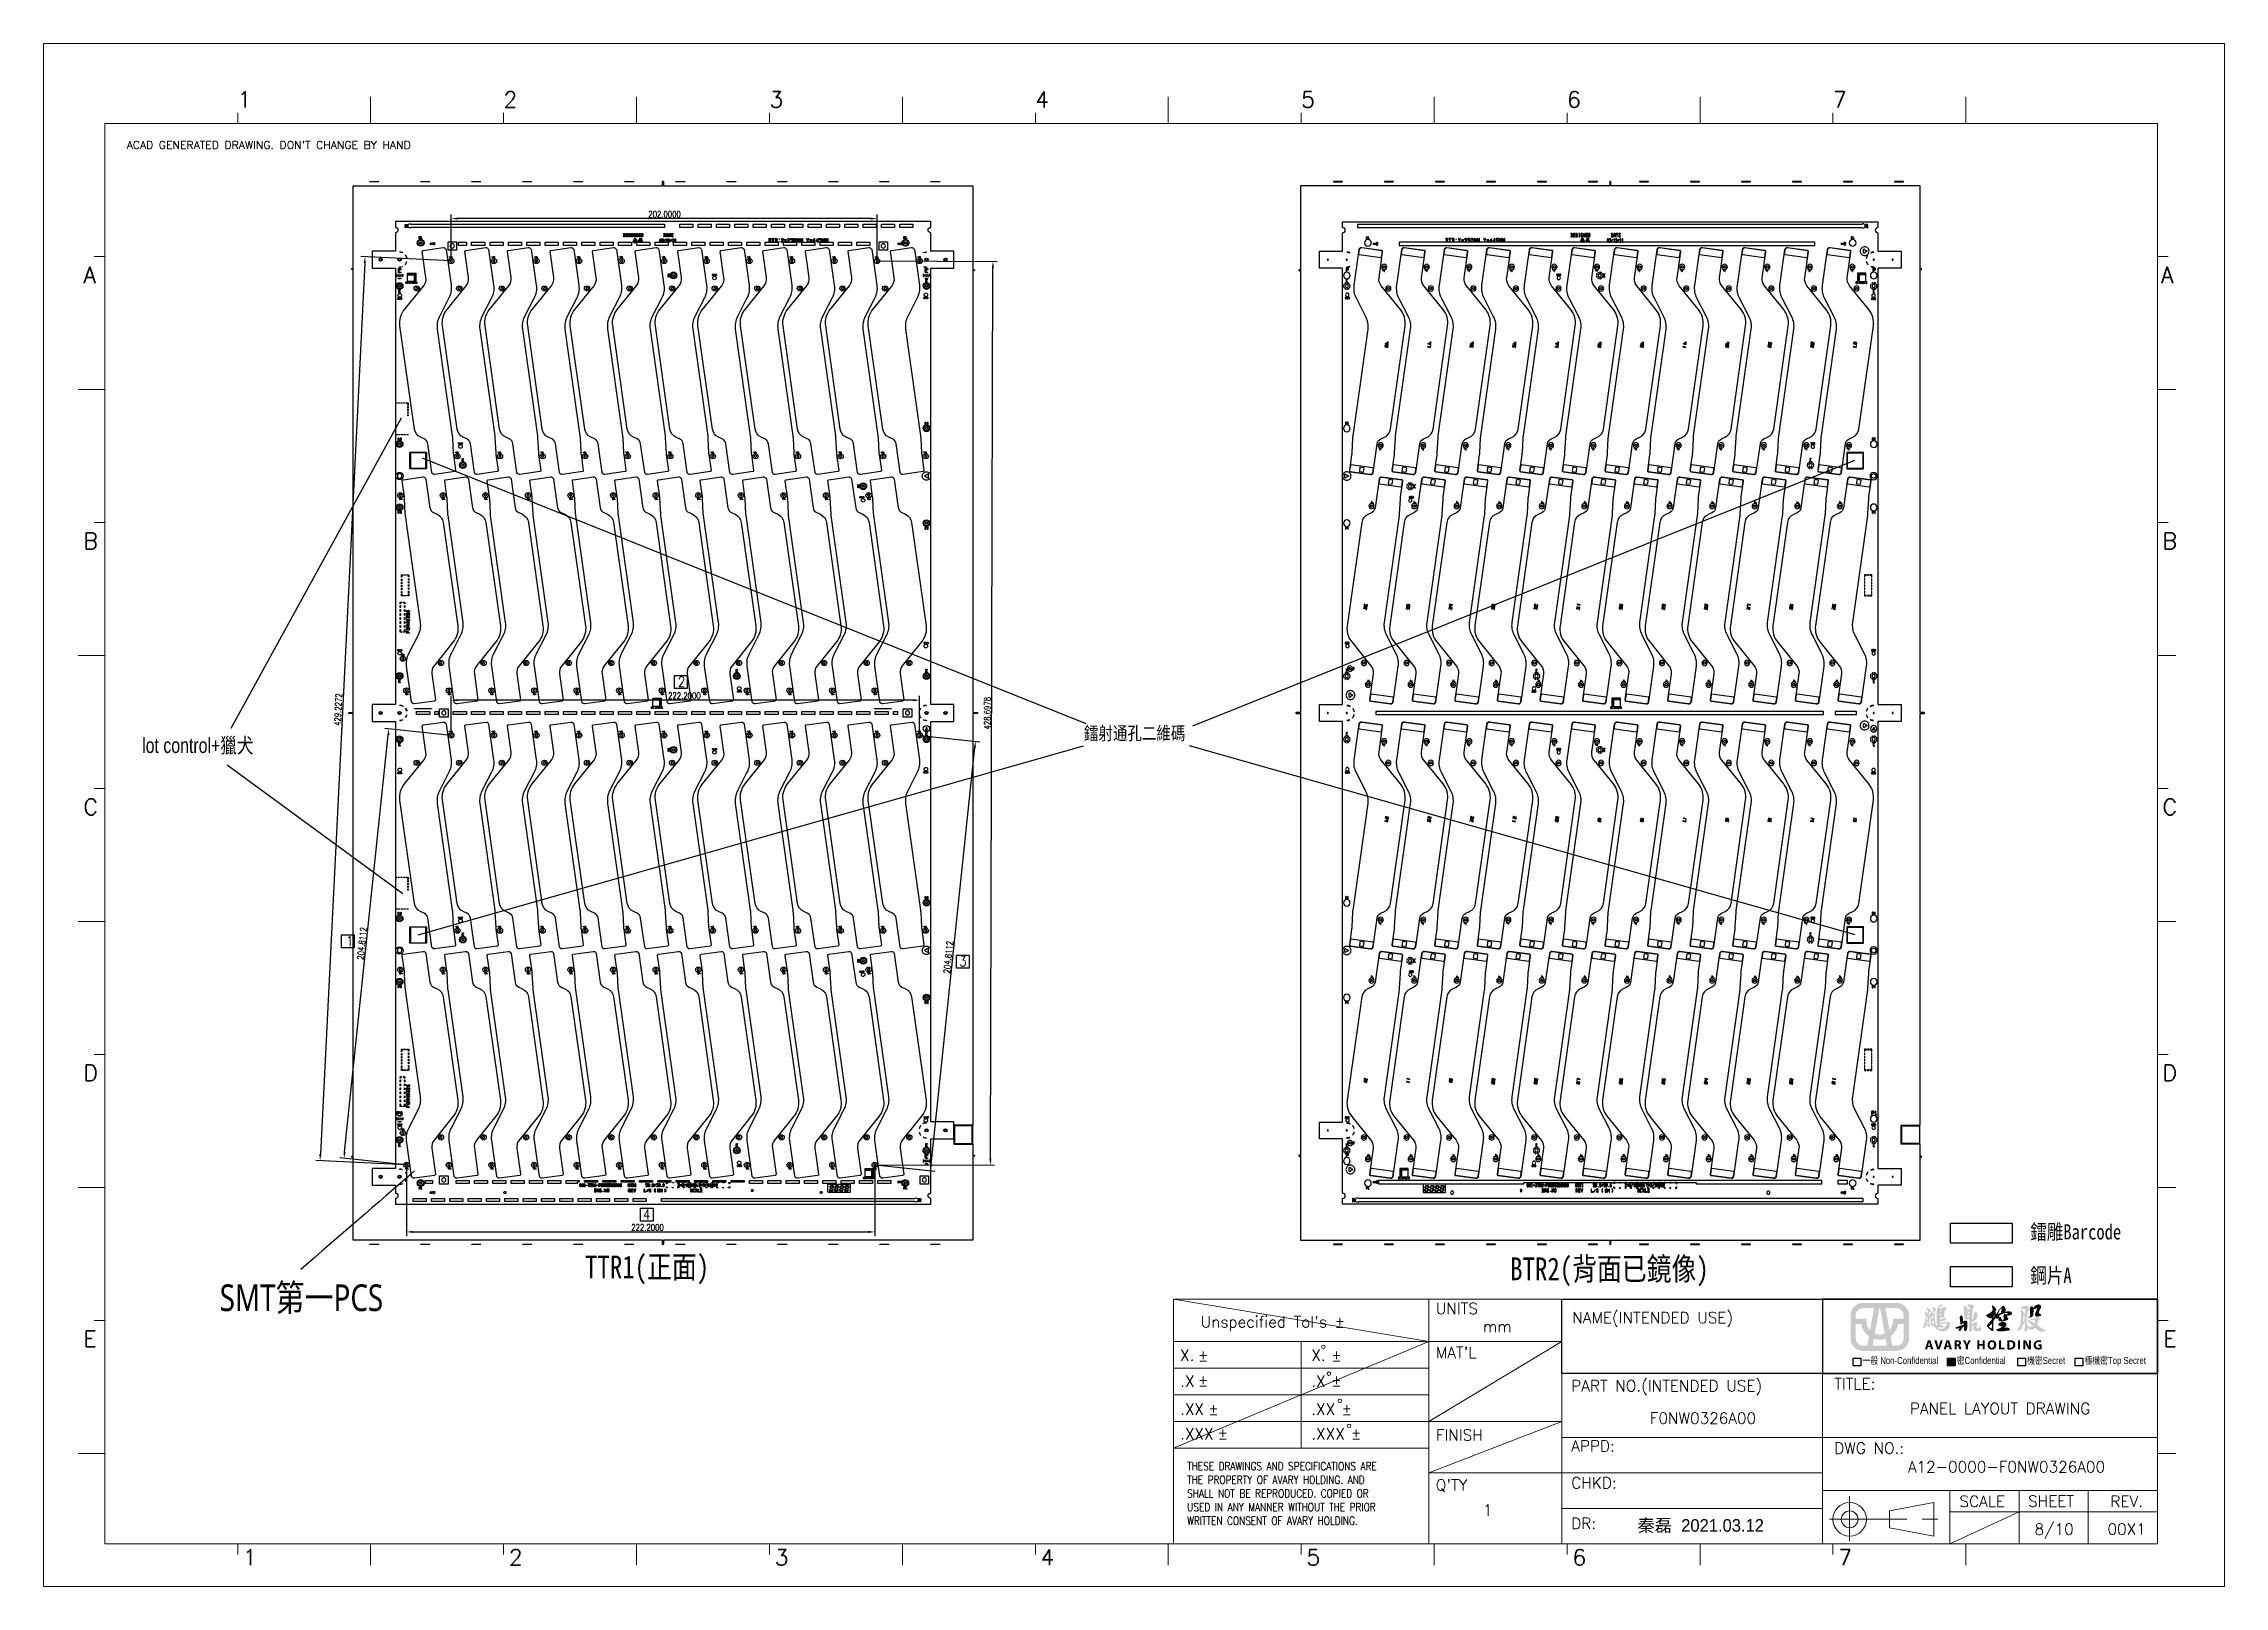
# Model space of a CAD drawing. Header units: millimetres. Extents: x 236 to 1271, y 167 to 899.
import ezdxf
from ezdxf.enums import TextEntityAlignment as Align

# ---------------------------------------------------------------- set-up
doc = ezdxf.new("R2010")
doc.units = ezdxf.units.MM
doc.header["$LTSCALE"] = 23.1
doc.header["$PDMODE"] = 3
doc.header["$PDSIZE"] = 6
doc.linetypes.add('CENTER', pattern=[50.8, 31.75, -6.35, 6.35, -6.35])
doc.layers.get('0').update_dxf_attribs({"linetype": 'CONTINUOUS'})
doc.layers.get('Defpoints').update_dxf_attribs({"linetype": 'CONTINUOUS'})
doc.layers.add('0PAPERF', color=2, linetype='CONTINUOUS', lineweight=0, plot=False)
doc.layers.add('1', color=6, linetype='CONTINUOUS', lineweight=0)
doc.layers.add('尺寸線', color=3, linetype='CONTINUOUS', lineweight=0)
for name, color, linetype in [('bacode-b_layer2', 4, 'CONTINUOUS'), ('susa-b_layer1', 2, 'CONTINUOUS'), ('備註', 1, 'CONTINUOUS')]:
    doc.layers.add(name, color=color, linetype=linetype)
doc.styles.add('CHINESE', font='PMingLiU.ttf', dxfattribs={"width": 0.8})
doc.styles.add('SIMPLEX', font='simplex.shx')
doc.styles.get("Standard").update_dxf_attribs({"font": 'simplex.shx', "width": 0.8})
doc.dimstyles.get("Standard").update_dxf_attribs({"dimtxt": 3, "dimasz": 3, "dimexe": 2, "dimexo": 0.35, "dimtad": 1, "dimdec": 4, "dimzin": 0, "dimdsep": 46, "dimtxsty": 'Standard', "dimcen": 0.09, "dimazin": 0, "dimtp": 0.01, "dimtm": 0.01, "dimtfac": 1, "dimtofl": 0, "dimtmove": 0, "dimatfit": 3, "dimfxl": 0, "dimtolj": 1, "dimtzin": 0, "dimarcsym": 0})

msp = doc.modelspace()

# ---------------------------------------------------------------- texts
at = {"lineweight": 0, "style": 'SIMPLEX'}
for s, height, p in [('1', 7.56916, (328.26009, 868.59479)), ('2', 7.56916, (454.41279, 868.59479)), ('3', 7.56916, (580.56549, 868.59479)), ('4', 7.56916, (706.71819, 868.59479)), ('5', 7.56916, (832.87089, 868.59479)), ('6', 7.56916, (959.02359, 868.59479)), ('7', 7.56916, (1085.17629, 868.59479)), ('A', 7.67008, (255.09152, 785.334)), ('A', 7.67008, (1240.80787, 785.334)), ('B', 7.67008, (255.09152, 659.1813)), ('B', 7.67008, (1241.53835, 659.1813)), ('C', 7.67008, (255.09152, 533.0286)), ('C', 7.67008, (1241.53835, 533.0286)), ('D', 7.67008, (255.09152, 406.8759)), ('D', 7.67008, (1241.53835, 406.8759)), ('UNITS', 5.298413, (896.7379, 296.34795)), ("Unspecified Tol's %%p", 5.2984134, (785.17122, 290.03383)), ('mm', 5.298413, (919.08605, 287.80427)), ('NAME(INTENDED USE)', 5.3028981, (961.46604, 291.9736)), ('E', 7.67008, (255.09152, 280.7232)), ('X.', 5.298413, (775.40532, 274.17356)), ('X.', 5.298413, (837.66168, 274.17356)), ("MAT'L", 5.298413, (896.7379, 275.42547)), ('E', 7.67008, (1241.9036, 280.7232)), ('%%p ', 5.298413, (783.79468, 273.97399)), ('%%p ', 5.298413, (847.11072, 273.97399)), ('.X', 5.298413, (775.40532, 261.84791)), ('%%p ', 5.298413, (783.79468, 262.114)), ('.X', 5.298413, (837.66168, 261.84791)), ('%%p ', 5.298413, (847.11072, 262.114)), ('PART NO.(INTENDED USE)', 5.2984134, (960.99255, 259.63667)), ('TITLE:', 5.298413, (1085.78134, 260.63452)), ('.XX', 5.298413, (775.40532, 248.55053)), ('%%p ', 5.298413, (788.69755, 248.61705)), ('.XX', 5.298413, (837.66168, 248.55053)), ('%%p ', 5.298413, (852.01359, 248.61705)), ('.XXX', 5.298413, (775.40532, 236.84842)), ('%%p ', 5.298413, (793.11014, 237.04799)), ('.XXX', 5.298413, (837.66168, 236.84842)), ('%%p ', 5.298413, (856.42618, 237.04799)), ('FINISH', 5.298413, (896.7379, 236.33252)), ('APPD:', 5.298413, (960.99255, 231.11276)), ('DWG NO.:', 5.298413, (1085.78134, 230.04839)), ("Q'TY", 5.298413, (896.7379, 212.59784)), ('CHKD:', 5.298413, (960.99255, 213.63177)), ('SCALE ', 5.298413, (1145.21048, 204.85377)), ('SHEET', 5.298413, (1177.75147, 204.94154)), ('REV.', 5.298413, (1216.79697, 204.85377)), ('1', 5.29841, (919.08605, 200.70288)), ('DR:', 5.298413, (960.99255, 194.40657)), ('8/10', 5.298413, (1180.7955, 191.65911)), ('00X1', 5.298413, (1215.41142, 191.71833)), ('1', 7.56916, (330.78314, 177.17707)), ('2', 7.56916, (456.93584, 177.17707)), ('3', 7.56916, (583.08854, 177.17707)), ('4', 7.56916, (709.24124, 177.17707)), ('5', 7.56916, (835.39394, 177.17707)), ('6', 7.56916, (961.54664, 177.17707)), ('7', 7.56916, (1087.69934, 177.17707))]:
    msp.add_text(s, height=height, dxfattribs=at).set_placement(p)
at = {"color": 3, "lineweight": 0, "style": 'SIMPLEX'}
msp.add_text("ACAD GENERATED DRAWING. DON'T CHANGE BY HAND", height=3.784581, dxfattribs=at).set_placement((275.56994, 848.91597))
at = {"lineweight": 0, "style": 'SIMPLEX'}
for s, p in [('F0NW0326A00', (1023.47281, 246.97822)), ('PANEL LAYOUT DRAWING', (1164.46241, 251.51594)), ('A12-0000-F0NW0326A00', (1167.47859, 223.86288))]:
    msp.add_text(s, height=5.2984134, dxfattribs=at).set_placement(p, align=Align.MIDDLE)
at = {"char_height": 3.30092, "width": 36.2097548, "attachment_point": 1, "style": 'CHINESE'}
for s, insert in [('{\\fPMingLiU|b0|i0|c136|p18;\\C1;一般\\fArial|b0|i0|c0|p34; Non-Confidential}', (1099.17132, 275.97004)), ('{\\fPMingLiU|b0|i0|c136|p18;\\C1;密\\fArial|b0|i0|c0|p34;Confidential}', (1143.92917, 275.97004)), ('{\\fPMingLiU|b0|i0|c136|p18;\\C1;機密\\fArial|b0|i0|c0|p34;Secret}', (1177.27218, 275.97004)), ('{\\fPMingLiU|b0|i0|c136|p18;\\C1;極機密\\fArial|b0|i0|c0|p34;Top Secret }', (1204.54018, 275.97004))]:
    msp.add_mtext(s, dxfattribs=dict(at, insert=insert))
at = {"color": 3, "lineweight": 0, "insert": (778.75811, 226.12943), "char_height": 3.88146964, "width": 106.7896057, "attachment_point": 1}
msp.add_mtext('THESE DRAWINGS AND SPECIFICATIONS ARE THE PROPERTY OF AVARY HOLDING. AND SHALL NOT BE REPRODUCED. COPIED OR USED IN ANY MANNER WITHOUT THE PRIOR WRITTEN CONSENT OF AVARY HOLDING.', dxfattribs=at)
at = {"lineweight": 0, "insert": (992.42037, 199.09479), "char_height": 6, "width": 67.385325, "attachment_point": 1, "style": 'SIMPLEX'}
msp.add_mtext('{\\fPMingLiU|b0|i0|c136|p2;秦磊  2021.03.12}', dxfattribs=at)
at = {"layer": 'bacode-b_layer2', "linetype": 'Continuous', "insert": (1178.76762, 338.92461), "char_height": 7.2, "width": 55.1807901, "attachment_point": 1}
msp.add_mtext('{\\fSimSun|b0|i0|c134|p2;\\M+5E844\\M+5B5F1Barcode}', dxfattribs=at)
at = {"layer": 'susa-b_layer1', "linetype": 'Continuous', "insert": (1178.76762, 318.31091), "char_height": 7.2, "width": 55.1807901, "attachment_point": 1}
msp.add_mtext('{\\fSimSun|b0|i0|c134|p2;\\M+5E493\\M+5C6ACA}', dxfattribs=at)
at = {"layer": '備註', "linetype": 'Continuous', "attachment_point": 1}
for s, insert, char_height, width in [('2', (537.24022, 598.67117), 4.8, 2.0958879), ('{\\fSimSun|b0|i0|c134|p2;\\M+5E844\\M+5C9E4\\M+5CDA8\\M+5BFD7\\M+5B6FE\\M+5BE53\\M+5B461}', (729.75441, 574.96062), 6.3, 79.0677174), ('1', (379.75086, 475.6299), 4.8, 2.0958879), ('3', (670.71393, 466.01931), 4.8, 2.0958879), ('4', (520.65562, 345.99968), 4.8, 2.0958879), ('{\\fMingLiU|b0|i0|c136|p0;TTR1(正面)}', (493.06881, 324.09672), 10.8, 82.7711851), ('{\\fMingLiU|b0|i0|c136|p0;BTR2(背面已鏡像)}', (932.02962, 323.18439), 10.8, 207.2338614), ('{\\fMicrosoft JhengHei|b0|i0|c136|p0;SMT第一PCS}', (319.71994, 310.39897), 12.6291927, 154.8641853)]:
    msp.add_mtext(s, dxfattribs=dict(at, insert=insert, char_height=char_height, width=width))
at = {"layer": '備註', "insert": (282.92069, 569.63503), "char_height": 7.2, "width": 155.5081679, "attachment_point": 1}
msp.add_mtext('{\\fPMingLiU|b0|i0|c136|p18;lot control+獵犬}', dxfattribs=at)

# ---------------------------------------------------------------- blocks, each defined once
blk = doc.blocks.new('6')
at = {"layer": '1', "true_color": 0xf50613}
h = blk.add_hatch(color=1, dxfattribs=at)
h.dxf.hatch_style = 2
edge = h.paths.add_edge_path()
edge.add_spline(control_points=[(-0.84, 7.1), (-0.84, 7.1), (0.89, -2.45), (0.89, -2.45), (0.31, -2.7), (-0.33, -2.83), (-1.01, -2.83), (-1.66, -2.83), (-2.28, -2.71), (-2.84, -2.48), (-2.84, -2.48), (-1.11, 7.1), (-1.11, 7.1), (-1.11, 7.1), (-0.84, 7.1), (-0.84, 7.1)], knot_values=[0, 0, 0, 0, 1, 1, 1, 2, 2, 2, 3, 3, 3, 4, 4, 4, 5, 5, 5, 5], degree=3, periodic=1)
edge = h.paths.add_edge_path()
edge.add_spline(control_points=[(5.31, 9.08), (5.31, 9.08), (-7.25, 9.08), (-7.25, 9.08), (-9.86, 9.08), (-11.98, 6.96), (-11.98, 4.35), (-11.98, 4.35), (-11.98, -4.27), (-11.98, -4.27), (-11.98, -6.88), (-9.86, -9), (-7.25, -9), (-7.25, -9), (5.31, -9), (5.31, -9), (7.91, -9), (10.04, -6.88), (10.04, -4.27), (10.04, -4.27), (10.04, 4.35), (10.04, 4.35), (10.04, 6.96), (7.91, 9.08), (5.31, 9.08)], knot_values=[0, 0, 0, 0, 0.352778, 0.352778, 0.352778, 0.705556, 0.705556, 0.705556, 1.058334, 1.058334, 1.058334, 1.411112, 1.411112, 1.411112, 1.76389, 1.76389, 1.76389, 2.116668, 2.116668, 2.116668, 2.469446, 2.469446, 2.469446, 2.822224, 2.822224, 2.822224, 2.822224], degree=3, periodic=0)
edge.add_line((5.31, 9.08), (5.31, 9.08))
edge = h.paths.add_edge_path()
edge.add_spline(control_points=[(8.06, 4.35), (8.06, 4.35), (8.06, 3.12), (8.06, 3.12), (8.06, 3.12), (3.96, 3.12), (3.96, 3.12), (3.96, 3.12), (3.96, 2.13), (3.96, 2.13), (3.96, 0.86), (3.47, -0.31), (2.68, -1.19), (2.68, -1.19), (1.17, 7.1), (1.17, 7.1), (1.17, 7.1), (5.31, 7.1), (5.31, 7.1), (6.82, 7.1), (8.06, 5.87), (8.06, 4.35)], knot_values=[0, 0, 0, 0, 0.352778, 0.352778, 0.352778, 0.705556, 0.705556, 0.705556, 1.058334, 1.058334, 1.058334, 1.411112, 1.411112, 1.411112, 1.76389, 1.76389, 1.76389, 2.116668, 2.116668, 2.116668, 2.469446, 2.469446, 2.469446, 2.469446], degree=3, periodic=0)
edge.add_line((8.06, 4.35), (8.06, 4.35))
edge = h.paths.add_edge_path()
edge.add_spline(control_points=[(-1.01, -4.81), (-0.22, -4.81), (0.54, -4.67), (1.25, -4.43), (1.25, -4.43), (1.72, -7.02), (1.72, -7.02), (1.72, -7.02), (-3.67, -7.02), (-3.67, -7.02), (-3.67, -7.02), (-3.2, -4.45), (-3.2, -4.45), (-2.51, -4.68), (-1.78, -4.81), (-1.01, -4.81)], knot_values=[0, 0, 0, 0, 0.352778, 0.352778, 0.352778, 0.705556, 0.705556, 0.705556, 1.058334, 1.058334, 1.058334, 1.411112, 1.411112, 1.411112, 1.76389, 1.76389, 1.76389, 1.76389], degree=3, periodic=0)
edge.add_line((-1.01, -4.81), (-1.01, -4.81))
edge = h.paths.add_edge_path()
edge.add_spline(control_points=[(-7.25, 7.1), (-7.25, 7.1), (-3.12, 7.1), (-3.12, 7.1), (-3.12, 7.1), (-4.63, -1.25), (-4.63, -1.25), (-5.46, -0.37), (-5.98, 0.82), (-5.98, 2.13), (-5.98, 2.13), (-5.98, 3.12), (-5.98, 3.12), (-5.98, 3.12), (-10, 3.12), (-10, 3.12), (-10, 3.12), (-10, 4.35), (-10, 4.35), (-10, 5.87), (-8.77, 7.1), (-7.25, 7.1)], knot_values=[0, 0, 0, 0, 0.352778, 0.352778, 0.352778, 0.705556, 0.705556, 0.705556, 1.058334, 1.058334, 1.058334, 1.411112, 1.411112, 1.411112, 1.76389, 1.76389, 1.76389, 2.116668, 2.116668, 2.116668, 2.469446, 2.469446, 2.469446, 2.469446], degree=3, periodic=0)
edge.add_line((-7.25, 7.1), (-7.25, 7.1))
edge = h.paths.add_edge_path()
edge.add_spline(control_points=[(-10, -4.27), (-10, -4.27), (-10, 1.14), (-10, 1.14), (-10, 1.14), (-7.89, 1.14), (-7.89, 1.14), (-7.61, -0.77), (-6.55, -2.44), (-5.04, -3.52), (-5.04, -3.52), (-5.68, -7.02), (-5.68, -7.02), (-5.68, -7.02), (-7.25, -7.02), (-7.25, -7.02), (-8.77, -7.02), (-10, -5.79), (-10, -4.27)], knot_values=[0, 0, 0, 0, 0.352778, 0.352778, 0.352778, 0.705556, 0.705556, 0.705556, 1.058334, 1.058334, 1.058334, 1.411112, 1.411112, 1.411112, 1.76389, 1.76389, 1.76389, 2.116668, 2.116668, 2.116668, 2.116668], degree=3, periodic=0)
edge.add_line((-10, -4.27), (-10, -4.27))
edge = h.paths.add_edge_path()
edge.add_spline(control_points=[(5.31, -7.02), (5.31, -7.02), (3.73, -7.02), (3.73, -7.02), (3.73, -7.02), (3.09, -3.47), (3.09, -3.47), (4.56, -2.39), (5.6, -0.75), (5.87, 1.14), (5.87, 1.14), (8.06, 1.14), (8.06, 1.14), (8.06, 1.14), (8.06, -4.27), (8.06, -4.27), (8.06, -5.79), (6.82, -7.02), (5.31, -7.02)], knot_values=[0, 0, 0, 0, 0.352778, 0.352778, 0.352778, 0.705556, 0.705556, 0.705556, 1.058334, 1.058334, 1.058334, 1.411112, 1.411112, 1.411112, 1.76389, 1.76389, 1.76389, 2.116668, 2.116668, 2.116668, 2.116668], degree=3, periodic=0)
edge.add_line((5.31, -7.02), (5.31, -7.02))
at = {"layer": '1', "true_color": 0x000099}
h = blk.add_hatch(color=174, dxfattribs=at)
h.dxf.hatch_style = 2
edge = h.paths.add_edge_path()
edge.add_spline(control_points=[(21.7, 4.45), (21.7, 4.45), (21.7, 4.7), (21.7, 4.7), (21.7, 4.7), (21.7, 4.95), (21.7, 4.95), (21.7, 4.95), (21.7, 5.15), (21.7, 5.15), (21.73, 5.12), (21.77, 5.09), (21.81, 5.06), (21.86, 5.03), (21.91, 5.01), (21.97, 5.01), (22.03, 4.98), (22.09, 4.97), (22.13, 4.97), (22.13, 4.97), (22.24, 4.97), (22.24, 4.97), (22.24, 4.97), (22.24, 4.88), (22.24, 4.88), (22.24, 4.88), (22.24, 4.74), (22.24, 4.74), (22.24, 4.74), (22.24, 4.61), (22.24, 4.61), (22.24, 4.61), (22.24, 4.52), (22.24, 4.52), (22.24, 4.52), (22.2, 4.52), (22.2, 4.52), (22.14, 4.49), (22.08, 4.44), (22.02, 4.38), (21.93, 4.35), (21.82, 4.31), (21.7, 4.25), (21.7, 4.25), (21.7, 4.45), (21.7, 4.45)], knot_values=[0, 0, 0, 0, 1, 1, 1, 2, 2, 2, 3, 3, 3, 4, 4, 4, 5, 5, 5, 6, 6, 6, 7, 7, 7, 8, 8, 8, 9, 9, 9, 10, 10, 10, 11, 11, 11, 12, 12, 12, 13, 13, 13, 14, 14, 14, 15, 15, 15, 15], degree=3, periodic=1)
edge = h.paths.add_edge_path()
edge.add_spline(control_points=[(16.6, 4.04), (16.6, 4.21), (16.61, 4.34), (16.64, 4.43), (16.67, 4.46), (16.72, 4.44), (16.78, 4.38), (16.81, 4.35), (16.84, 4.28), (16.87, 4.16), (16.87, 4.16), (16.87, 3.88), (16.87, 3.88), (16.84, 3.82), (16.82, 3.78), (16.82, 3.75), (16.82, 3.63), (16.81, 3.52), (16.8, 3.43), (16.78, 3.34), (16.81, 3.32), (16.87, 3.36), (16.93, 3.41), (16.99, 3.46), (17.05, 3.52), (17.11, 3.58), (17.17, 3.63), (17.23, 3.66), (17.23, 3.66), (17.23, 3.59), (17.23, 3.59), (17.23, 3.59), (17.23, 3.5), (17.23, 3.5), (17.23, 3.5), (17.23, 3.39), (17.23, 3.39), (17.23, 3.39), (17.23, 3.3), (17.23, 3.3), (17.17, 3.27), (17.12, 3.22), (17.09, 3.16), (17.06, 3.07), (17.03, 2.97), (16.98, 2.85), (16.93, 2.72), (16.88, 2.63), (16.82, 2.57), (16.79, 2.48), (16.76, 2.42), (16.73, 2.39), (16.7, 2.48), (16.67, 2.61), (16.64, 2.78), (16.61, 2.94), (16.6, 3.15), (16.6, 3.41), (16.6, 3.41), (16.6, 4.04), (16.6, 4.04)], knot_values=[0, 0, 0, 0, 1, 1, 1, 2, 2, 2, 3, 3, 3, 4, 4, 4, 5, 5, 5, 6, 6, 6, 7, 7, 7, 8, 8, 8, 9, 9, 9, 10, 10, 10, 11, 11, 11, 12, 12, 12, 13, 13, 13, 14, 14, 14, 15, 15, 15, 16, 16, 16, 17, 17, 17, 18, 18, 18, 19, 19, 19, 20, 20, 20, 20], degree=3, periodic=1)
edge = h.paths.add_edge_path()
edge.add_spline(control_points=[(18.72, 4.06), (18.72, 4.34), (18.74, 4.49), (18.79, 4.52), (18.83, 4.55), (18.88, 4.49), (18.95, 4.34), (18.91, 4.19), (18.88, 4.04), (18.85, 3.91), (18.82, 3.77), (18.84, 3.7), (18.9, 3.7), (18.93, 3.73), (18.99, 3.79), (19.08, 3.88), (19.17, 3.97), (19.25, 4.05), (19.31, 4.11), (19.31, 4.11), (19.31, 4.06), (19.31, 4.06), (19.31, 4.06), (19.35, 4.02), (19.35, 4.02), (19.35, 4.02), (19.35, 3.97), (19.35, 3.97), (19.35, 3.97), (19.4, 3.93), (19.4, 3.93), (19.37, 3.9), (19.33, 3.84), (19.28, 3.75), (19.24, 3.66), (19.17, 3.55), (19.08, 3.43), (18.99, 3.31), (18.92, 3.22), (18.88, 3.16), (18.83, 3.1), (18.78, 3.07), (18.72, 3.07), (18.72, 3.07), (18.72, 4.06), (18.72, 4.06)], knot_values=[0, 0, 0, 0, 1, 1, 1, 2, 2, 2, 3, 3, 3, 4, 4, 4, 5, 5, 5, 6, 6, 6, 7, 7, 7, 8, 8, 8, 9, 9, 9, 10, 10, 10, 11, 11, 11, 12, 12, 12, 13, 13, 13, 14, 14, 14, 15, 15, 15, 15], degree=3, periodic=1)
edge = h.paths.add_edge_path()
edge.add_spline(control_points=[(25.27, 1.54), (25.12, 1.71), (24.91, 1.84), (24.64, 1.9), (24.34, 1.96), (24.07, 1.97), (23.83, 1.94), (23.58, 1.91), (23.37, 1.88), (23.19, 1.85), (22.76, 1.72), (22.15, 1.58), (22.15, 1.58), (22.12, 1.58), (22.09, 1.57), (22.04, 1.56), (22, 1.54), (21.94, 1.53), (21.88, 1.51), (21.82, 1.5), (21.77, 1.48), (21.72, 1.47), (21.68, 1.45), (21.64, 1.43), (21.61, 1.4), (21.61, 1.4), (21.61, 1.56), (21.61, 1.56), (21.61, 1.56), (21.61, 1.76), (21.61, 1.76), (21.64, 1.82), (21.66, 1.88), (21.68, 1.94), (21.69, 2), (21.7, 2.06), (21.7, 2.12), (21.7, 2.12), (21.79, 2.12), (21.79, 2.12), (21.82, 2.12), (21.87, 2.13), (21.93, 2.14), (21.99, 2.16), (22.04, 2.17), (22.09, 2.17), (22.11, 2.17), (22.12, 2.17), (22.14, 2.18), (22.14, 2.18), (22.15, 2.21), (22.15, 2.21), (22.15, 2.21), (22.53, 2.26), (22.68, 2.29), (22.84, 2.32), (23.19, 2.39), (23.19, 2.39), (23.37, 2.45), (23.56, 2.54), (23.76, 2.66), (23.95, 2.79), (24.07, 2.92), (24.1, 3.07), (24.16, 3.19), (24.08, 3.28), (23.87, 3.34), (23.71, 3.36), (23.53, 3.37), (23.35, 3.38), (23.14, 3.36), (22.94, 3.21), (22.75, 3.14), (22.55, 3.06), (22.15, 2.89), (22.15, 2.89), (22.09, 2.89), (22.03, 2.88), (21.97, 2.85), (21.91, 2.81), (21.86, 2.79), (21.81, 2.75), (21.77, 2.72), (21.73, 2.71), (21.7, 2.71), (21.7, 2.71), (21.7, 2.87), (21.7, 2.87), (21.7, 2.87), (21.7, 3.09), (21.7, 3.09), (21.7, 3.09), (21.7, 3.34), (21.7, 3.34), (21.7, 3.34), (21.7, 3.48), (21.7, 3.48), (21.7, 3.48), (22.36, 3.6), (22.6, 3.61), (22.84, 3.62), (22.93, 3.53), (23.04, 3.53), (23.15, 3.53), (23.26, 3.61), (23.26, 3.61), (23.28, 3.73), (23.3, 3.88), (23.33, 4.04), (23.36, 4.21), (23.36, 4.34), (23.33, 4.43), (23.3, 4.49), (23.25, 4.52), (23.19, 4.52), (23.19, 4.64), (23.21, 4.8), (23.24, 5.01), (23.24, 5.22), (23.28, 5.47), (23.37, 5.76), (23.46, 6.05), (23.57, 6.27), (23.69, 6.44), (23.81, 6.6), (23.92, 6.7), (24.01, 6.73), (24.07, 6.76), (24.1, 6.84), (24.1, 6.96), (24.07, 7.08), (23.96, 7.21), (23.78, 7.36), (23.6, 7.51), (23.42, 7.57), (23.24, 7.54), (23.06, 7.51), (22.92, 7.44), (22.83, 7.32), (22.8, 7.29), (22.76, 7.26), (22.7, 7.23), (22.61, 7.2), (22.5, 7.14), (22.38, 7.05), (22.23, 6.99), (22.12, 6.94), (22.06, 6.89), (22, 6.84), (21.97, 6.81), (21.97, 6.78), (21.97, 6.81), (21.93, 6.84), (21.84, 6.89), (21.75, 6.94), (21.63, 7.02), (21.48, 7.14), (21.32, 7.26), (21.25, 7.37), (21.25, 7.48), (21.25, 7.58), (21.3, 7.66), (21.39, 7.73), (21.45, 7.75), (21.52, 7.77), (21.61, 7.77), (21.67, 7.77), (21.77, 7.75), (21.91, 7.73), (22.04, 7.69), (22.16, 7.68), (22.27, 7.68), (22.37, 7.68), (22.47, 7.69), (22.56, 7.73), (22.65, 7.82), (22.7, 7.92), (22.7, 8.04), (22.7, 8.16), (22.59, 8.27), (22.38, 8.36), (22.2, 8.42), (22.02, 8.43), (21.84, 8.4), (21.66, 8.37), (21.54, 8.31), (21.48, 8.22), (21.3, 8.04), (21.12, 7.83), (20.96, 7.59), (20.79, 7.35), (20.67, 7.07), (20.59, 6.75), (20.52, 6.44), (20.48, 6.13), (20.48, 5.83), (20.48, 5.83), (20.48, 4.97), (20.48, 4.97), (20.48, 4.88), (20.47, 4.65), (20.44, 4.29), (20.41, 3.93), (20.39, 3.43), (20.39, 2.8), (20.36, 2.2), (20.39, 1.73), (20.48, 1.4), (20.54, 1.08), (20.63, 0.88), (20.74, 0.82), (20.81, 0.78), (20.86, 0.76), (20.86, 0.76), (20.62, 0.74), (20.13, 0.41), (20.13, 0.41), (20.13, 0.41), (20.08, 0.57), (20.08, 0.63), (20.04, 0.78), (20, 1.11), (19.94, 1.6), (19.88, 2.1), (19.82, 2.75), (19.76, 3.57), (19.7, 4.38), (19.68, 5), (19.71, 5.42), (19.74, 5.84), (19.8, 6.1), (19.89, 6.19), (20.13, 6.28), (20.26, 6.44), (20.26, 6.66), (20.26, 6.89), (20.08, 7.08), (19.74, 7.25), (19.39, 7.42), (19.12, 7.47), (18.92, 7.41), (18.73, 7.35), (18.64, 7.23), (18.67, 7.05), (18.7, 7.02), (18.73, 6.97), (18.74, 6.91), (18.76, 6.85), (18.81, 6.79), (18.9, 6.73), (18.96, 6.64), (19.02, 6.58), (19.08, 6.55), (19.17, 6.49), (19.25, 6.44), (19.31, 6.42), (19.31, 6.35), (19.31, 6.27), (19.33, 6.17), (19.34, 6.06), (19.35, 5.93), (19.35, 5.78), (19.35, 5.63), (19.36, 5.5), (19.37, 5.4), (19.39, 5.29), (19.4, 5.21), (19.4, 5.15), (19.31, 5.18), (19.22, 5.21), (19.13, 5.24), (19.13, 5.24), (18.85, 5.24), (18.85, 5.24), (18.82, 5.3), (18.8, 5.37), (18.79, 5.44), (18.77, 5.52), (18.76, 5.62), (18.74, 5.74), (18.73, 5.86), (18.7, 5.96), (18.65, 6.05), (18.61, 6.14), (18.57, 6.23), (18.54, 6.33), (18.51, 6.35), (18.49, 6.37), (18.47, 6.37), (18.46, 6.37), (18.43, 6.33), (18.4, 6.23), (18.37, 6.14), (18.36, 6.02), (18.36, 5.87), (18.36, 5.87), (18.36, 5.51), (18.36, 5.51), (18.24, 5.3), (18.13, 5.09), (18.04, 4.88), (17.92, 4.67), (17.8, 4.44), (17.68, 4.2), (17.68, 4.26), (17.67, 4.34), (17.66, 4.45), (17.64, 4.55), (17.63, 4.67), (17.63, 4.81), (17.63, 4.95), (17.63, 5.06), (17.61, 5.15), (17.6, 5.24), (17.59, 5.33), (17.59, 5.42), (17.68, 5.48), (17.79, 5.57), (17.91, 5.69), (18.03, 5.81), (18.12, 5.95), (18.18, 6.1), (18.24, 6.25), (18.21, 6.37), (18.09, 6.46), (17.97, 6.55), (17.83, 6.63), (17.68, 6.69), (17.44, 6.93), (17.2, 7.1), (16.96, 7.21), (16.72, 7.31), (16.58, 7.28), (16.55, 7.12), (16.52, 6.95), (16.58, 6.78), (16.73, 6.6), (16.88, 6.42), (17.05, 6.31), (17.23, 6.28), (17.23, 6.28), (17.23, 6.05), (17.23, 6.05), (17.23, 6.05), (17.23, 5.74), (17.23, 5.74), (17.23, 5.74), (17.23, 5.42), (17.23, 5.42), (17.23, 5.42), (17.23, 5.26), (17.23, 5.26), (17.23, 5.25), (17.21, 5.25), (17.16, 5.29), (17.12, 5.31), (17.05, 5.34), (16.96, 5.35), (16.87, 5.37), (16.76, 5.39), (16.64, 5.42), (16.61, 5.45), (16.58, 5.5), (16.55, 5.56), (16.52, 5.59), (16.49, 5.63), (16.46, 5.69), (16.4, 5.75), (16.35, 5.81), (16.32, 5.87), (16.29, 5.9), (16.26, 5.93), (16.23, 5.96), (16.14, 5.99), (16.08, 5.95), (16.05, 5.83), (16.02, 5.68), (16.02, 5.44), (16.05, 5.1), (16.08, 4.77), (16.11, 4.41), (16.14, 4.02), (16.14, 4.02), (16.14, 3.25), (16.14, 3.25), (16.11, 2.95), (16.07, 2.59), (16.01, 2.17), (15.92, 1.75), (15.84, 1.38), (15.78, 1.08), (15.69, 0.78), (15.63, 0.56), (15.6, 0.4), (15.57, 0.4), (15.55, 0.42), (15.53, 0.45), (15.52, 0.48), (15.5, 0.51), (15.47, 0.54), (15.44, 0.48), (15.42, 0.43), (15.42, 0.4), (15.36, 0.13), (15.35, -0.09), (15.38, -0.27), (15.41, -0.48), (15.51, -0.56), (15.69, -0.5), (15.87, -0.44), (16.04, -0.3), (16.19, -0.09), (16.31, 0.12), (16.4, 0.3), (16.46, 0.45), (16.46, 0.45), (16.46, 0.54), (16.46, 0.54), (16.46, 0.57), (16.48, 0.63), (16.51, 0.72), (16.51, 0.78), (16.51, 0.84), (16.53, 0.9), (16.54, 0.96), (16.55, 1.02), (16.55, 1.08), (16.58, 1.02), (16.64, 0.92), (16.73, 0.79), (16.82, 0.65), (16.94, 0.5), (17.09, 0.34), (17.24, 0.17), (17.38, 0.07), (17.5, 0.04), (17.62, 0.01), (17.71, 0.04), (17.77, 0.13), (17.8, 0.13), (17.83, 0.16), (17.86, 0.22), (17.86, 0.22), (17.86, 0.4), (17.86, 0.4), (17.89, 0.47), (17.89, 0.54), (17.86, 0.63), (17.83, 0.69), (17.8, 0.75), (17.77, 0.81), (17.71, 0.93), (17.66, 1.16), (17.63, 1.49), (17.6, 1.79), (17.63, 2.2), (17.7, 2.71), (17.78, 3.22), (17.88, 3.64), (18, 3.97), (18.09, 4.28), (18.18, 4.49), (18.27, 4.61), (18.24, 4.49), (18.22, 4.35), (18.22, 4.2), (18.22, 4.2), (18.22, 3.7), (18.22, 3.7), (18.22, 3.7), (18.22, 3.21), (18.22, 3.21), (18.22, 3.06), (18.22, 2.88), (18.2, 2.66), (18.18, 2.45), (18.18, 2.21), (18.18, 1.92), (18.18, 1.92), (18.18, 1.17), (18.18, 1.17), (18.18, 0.96), (18.18, 0.79), (18.2, 0.65), (18.22, 0.52), (18.25, 0.4), (18.31, 0.31), (18.37, 0.22), (18.43, 0.21), (18.49, 0.27), (18.55, 0.3), (18.58, 0.38), (18.58, 0.5), (18.58, 0.62), (18.57, 0.72), (18.54, 0.81), (18.63, 0.78), (18.72, 0.72), (18.81, 0.63), (18.9, 0.54), (19.02, 0.45), (19.17, 0.36), (19.29, 0.27), (19.41, 0.21), (19.53, 0.18), (19.65, 0.15), (19.77, 0.13), (19.89, 0.13), (19.83, 0.01), (19.82, -0.09), (19.85, -0.18), (19.9, -0.29), (20.01, -0.39), (20.18, -0.5), (20.18, -0.5), (20.18, -0.5), (20.19, -0.5), (20.41, -0.67), (20.77, -0.88), (20.91, -1), (20.94, -1.02), (20.98, -1.04), (21.02, -1.07), (21.02, -1.08), (21.02, -1.08), (21.02, -1.09), (21.08, -1.12), (21.16, -1.16), (21.25, -1.22), (21.34, -1.25), (21.45, -1.3), (21.57, -1.36), (21.9, -1.51), (22.29, -1.61), (22.74, -1.67), (23.19, -1.7), (23.66, -1.57), (24.14, -1.27), (24.59, -0.94), (24.93, -0.56), (25.16, -0.14), (25.38, 0.29), (25.53, 0.66), (25.59, 0.99), (25.53, 1.17), (25.42, 1.35), (25.27, 1.54)], knot_values=[0, 0, 0, 0, 0.352778, 0.352778, 0.352778, 0.705556, 0.705556, 0.705556, 1.058334, 1.058334, 1.058334, 1.411112, 1.411112, 1.411112, 1.76389, 1.76389, 1.76389, 2.116668, 2.116668, 2.116668, 2.469446, 2.469446, 2.469446, 2.822224, 2.822224, 2.822224, 3.175002, 3.175002, 3.175002, 3.52778, 3.52778, 3.52778, 3.880558, 3.880558, 3.880558, 4.233336, 4.233336, 4.233336, 4.586114, 4.586114, 4.586114, 4.938892, 4.938892, 4.938892, 5.29167, 5.29167, 5.29167, 5.644448, 5.644448, 5.644448, 5.997226, 5.997226, 5.997226, 6.350004, 6.350004, 6.350004, 6.702782, 6.702782, 6.702782, 7.05556, 7.05556, 7.05556, 7.408338, 7.408338, 7.408338, 7.761116, 7.761116, 7.761116, 8.113894, 8.113894, 8.113894, 8.466672, 8.466672, 8.466672, 8.81945, 8.81945, 8.81945, 9.172228, 9.172228, 9.172228, 9.525006, 9.525006, 9.525006, 9.877784, 9.877784, 9.877784, 10.230562, 10.230562, 10.230562, 10.58334, 10.58334, 10.58334, 10.936118, 10.936118, 10.936118, 11.288896, 11.288896, 11.288896, 11.641674, 11.641674, 11.641674, 11.994452, 11.994452, 11.994452, 12.34723, 12.34723, 12.34723, 12.700008, 12.700008, 12.700008, 13.052786, 13.052786, 13.052786, 13.405564, 13.405564, 13.405564, 13.758342, 13.758342, 13.758342, 14.11112, 14.11112, 14.11112, 14.463898, 14.463898, 14.463898, 14.816676, 14.816676, 14.816676, 15.169454, 15.169454, 15.169454, 15.522232, 15.522232, 15.522232, 15.87501, 15.87501, 15.87501, 16.227788, 16.227788, 16.227788, 16.580566, 16.580566, 16.580566, 16.933344, 16.933344, 16.933344, 17.286123, 17.286123, 17.286123, 17.638901, 17.638901, 17.638901, 17.991679, 17.991679, 17.991679, 18.344457, 18.344457, 18.344457, 18.697235, 18.697235, 18.697235, 19.050013, 19.050013, 19.050013, 19.402791, 19.402791, 19.402791, 19.755569, 19.755569, 19.755569, 20.108347, 20.108347, 20.108347, 20.461125, 20.461125, 20.461125, 20.813903, 20.813903, 20.813903, 21.166681, 21.166681, 21.166681, 21.519459, 21.519459, 21.519459, 21.872237, 21.872237, 21.872237, 22.225015, 22.225015, 22.225015, 22.577793, 22.577793, 22.577793, 22.930571, 22.930571, 22.930571, 23.283349, 23.283349, 23.283349, 23.636127, 23.636127, 23.636127, 23.988905, 23.988905, 23.988905, 24.341683, 24.341683, 24.341683, 24.694461, 24.694461, 24.694461, 25.047239, 25.047239, 25.047239, 25.400017, 25.400017, 25.400017, 25.752795, 25.752795, 25.752795, 26.105573, 26.105573, 26.105573, 26.458351, 26.458351, 26.458351, 26.811129, 26.811129, 26.811129, 27.163907, 27.163907, 27.163907, 27.516685, 27.516685, 27.516685, 27.869463, 27.869463, 27.869463, 28.222241, 28.222241, 28.222241, 28.575019, 28.575019, 28.575019, 28.927797, 28.927797, 28.927797, 29.280575, 29.280575, 29.280575, 29.633353, 29.633353, 29.633353, 29.986131, 29.986131, 29.986131, 30.338909, 30.338909, 30.338909, 30.691687, 30.691687, 30.691687, 31.044465, 31.044465, 31.044465, 31.397243, 31.397243, 31.397243, 31.750021, 31.750021, 31.750021, 32.102799, 32.102799, 32.102799, 32.455577, 32.455577, 32.455577, 32.808355, 32.808355, 32.808355, 33.161133, 33.161133, 33.161133, 33.513911, 33.513911, 33.513911, 33.866689, 33.866689, 33.866689, 34.219467, 34.219467, 34.219467, 34.572245, 34.572245, 34.572245, 34.925023, 34.925023, 34.925023, 35.277801, 35.277801, 35.277801, 35.630579, 35.630579, 35.630579, 35.983357, 35.983357, 35.983357, 36.336135, 36.336135, 36.336135, 36.688913, 36.688913, 36.688913, 37.041691, 37.041691, 37.041691, 37.394469, 37.394469, 37.394469, 37.747247, 37.747247, 37.747247, 38.100025, 38.100025, 38.100025, 38.452803, 38.452803, 38.452803, 38.805581, 38.805581, 38.805581, 39.158359, 39.158359, 39.158359, 39.511137, 39.511137, 39.511137, 39.863915, 39.863915, 39.863915, 40.216693, 40.216693, 40.216693, 40.569471, 40.569471, 40.569471, 40.922249, 40.922249, 40.922249, 41.275027, 41.275027, 41.275027, 41.627805, 41.627805, 41.627805, 41.980583, 41.980583, 41.980583, 42.333361, 42.333361, 42.333361, 42.686139, 42.686139, 42.686139, 43.038917, 43.038917, 43.038917, 43.391695, 43.391695, 43.391695, 43.744473, 43.744473, 43.744473, 44.097251, 44.097251, 44.097251, 44.450029, 44.450029, 44.450029, 44.802807, 44.802807, 44.802807, 45.155585, 45.155585, 45.155585, 45.508363, 45.508363, 45.508363, 45.861141, 45.861141, 45.861141, 46.213919, 46.213919, 46.213919, 46.566697, 46.566697, 46.566697, 46.919475, 46.919475, 46.919475, 47.272253, 47.272253, 47.272253, 47.625031, 47.625031, 47.625031, 47.977809, 47.977809, 47.977809, 48.330587, 48.330587, 48.330587, 48.683365, 48.683365, 48.683365, 49.036143, 49.036143, 49.036143, 49.388921, 49.388921, 49.388921, 49.741699, 49.741699, 49.741699, 50.094477, 50.094477, 50.094477, 50.447255, 50.447255, 50.447255, 50.800033, 50.800033, 50.800033, 51.152812, 51.152812, 51.152812, 51.50559, 51.50559, 51.50559, 51.858368, 51.858368, 51.858368, 52.211146, 52.211146, 52.211146, 52.563924, 52.563924, 52.563924, 52.916702, 52.916702, 52.916702, 53.26948, 53.26948, 53.26948, 53.622258, 53.622258, 53.622258, 53.975036, 53.975036, 53.975036, 54.327814, 54.327814, 54.327814, 54.680592, 54.680592, 54.680592, 55.03337, 55.03337, 55.03337, 55.386148, 55.386148, 55.386148, 55.738926, 55.738926, 55.738926, 56.091704, 56.091704, 56.091704, 56.444482, 56.444482, 56.444482, 56.79726, 56.79726, 56.79726, 57.150038, 57.150038, 57.150038, 57.502816, 57.502816, 57.502816, 57.855594, 57.855594, 57.855594, 58.208372, 58.208372, 58.208372, 58.56115, 58.56115, 58.56115, 58.913928, 58.913928, 58.913928, 59.266706, 59.266706, 59.266706, 59.619484, 59.619484, 59.619484, 59.972262, 59.972262, 59.972262, 60.32504, 60.32504, 60.32504, 60.677818, 60.677818, 60.677818, 61.030596, 61.030596, 61.030596, 61.383374, 61.383374, 61.383374, 61.736152, 61.736152, 61.736152, 62.08893, 62.08893, 62.08893, 62.441708, 62.441708, 62.441708, 62.794486, 62.794486, 62.794486, 63.147264, 63.147264, 63.147264, 63.500042, 63.500042, 63.500042, 63.85282, 63.85282, 63.85282, 64.205598, 64.205598, 64.205598, 64.205598], degree=3, periodic=0)
edge.add_line((25.27, 1.54), (25.27, 1.54))
edge = h.paths.add_edge_path()
edge.add_spline(control_points=[(21.84, 6.01), (21.87, 6.07), (21.93, 6.11), (22.02, 6.14), (22.11, 6.17), (22.19, 6.19), (22.27, 6.19), (22.27, 6.19), (22.47, 6.19), (22.47, 6.19), (22.44, 6.16), (22.42, 6.13), (22.42, 6.1), (22.39, 6.07), (22.36, 6.04), (22.33, 6.01), (22.33, 5.95), (22.32, 5.92), (22.29, 5.92), (22.29, 5.89), (22.27, 5.86), (22.24, 5.83), (22.24, 5.83), (22.15, 5.83), (22.15, 5.83), (22.15, 5.83), (22.02, 5.83), (22.02, 5.83), (22.02, 5.83), (21.88, 5.83), (21.88, 5.83), (21.88, 5.83), (21.79, 5.83), (21.79, 5.83), (21.79, 5.89), (21.81, 5.95), (21.84, 6.01)], knot_values=[0, 0, 0, 0, 0.352778, 0.352778, 0.352778, 0.705556, 0.705556, 0.705556, 1.058334, 1.058334, 1.058334, 1.411112, 1.411112, 1.411112, 1.76389, 1.76389, 1.76389, 2.116668, 2.116668, 2.116668, 2.469446, 2.469446, 2.469446, 2.822224, 2.822224, 2.822224, 3.175002, 3.175002, 3.175002, 3.52778, 3.52778, 3.52778, 3.880558, 3.880558, 3.880558, 4.233336, 4.233336, 4.233336, 4.233336], degree=3, periodic=0)
edge.add_line((21.84, 6.01), (21.84, 6.01))
edge = h.paths.add_edge_path()
edge.add_spline(control_points=[(17.3, 1.92), (17.28, 1.84), (17.27, 1.76), (17.25, 1.67), (17.24, 1.58), (17.23, 1.5), (17.23, 1.42), (17.23, 1.42), (17.23, 1.22), (17.23, 1.22), (17.23, 1.16), (17.21, 1.11), (17.18, 1.08), (17.15, 1.02), (17.09, 1.01), (17, 1.04), (16.91, 1.07), (16.84, 1.11), (16.78, 1.17), (16.69, 1.2), (16.64, 1.23), (16.64, 1.24), (16.64, 1.24), (16.64, 1.35), (16.64, 1.35), (16.64, 1.35), (16.64, 1.49), (16.64, 1.49), (16.64, 1.49), (16.64, 1.67), (16.64, 1.67), (16.64, 1.67), (16.64, 1.76), (16.64, 1.76), (16.7, 1.73), (16.75, 1.73), (16.78, 1.76), (16.84, 1.76), (16.9, 1.79), (16.96, 1.85), (17.02, 1.91), (17.08, 1.96), (17.14, 2.01), (17.2, 2.05), (17.26, 2.09), (17.32, 2.12), (17.32, 2.06), (17.31, 1.99), (17.3, 1.92)], knot_values=[0, 0, 0, 0, 0.352778, 0.352778, 0.352778, 0.705556, 0.705556, 0.705556, 1.058334, 1.058334, 1.058334, 1.411112, 1.411112, 1.411112, 1.76389, 1.76389, 1.76389, 2.116668, 2.116668, 2.116668, 2.469446, 2.469446, 2.469446, 2.822224, 2.822224, 2.822224, 3.175002, 3.175002, 3.175002, 3.52778, 3.52778, 3.52778, 3.880558, 3.880558, 3.880558, 4.233336, 4.233336, 4.233336, 4.586114, 4.586114, 4.586114, 4.938892, 4.938892, 4.938892, 5.29167, 5.29167, 5.29167, 5.644448, 5.644448, 5.644448, 5.644448], degree=3, periodic=0)
edge.add_line((17.3, 1.92), (17.3, 1.92))
edge = h.paths.add_edge_path()
edge.add_spline(control_points=[(19.42, 1.63), (19.4, 1.51), (19.4, 1.4), (19.4, 1.31), (19.4, 1.25), (19.37, 1.2), (19.31, 1.17), (19.28, 1.11), (19.22, 1.1), (19.13, 1.13), (19.04, 1.13), (18.96, 1.16), (18.9, 1.22), (18.81, 1.25), (18.76, 1.29), (18.74, 1.33), (18.73, 1.38), (18.72, 1.42), (18.72, 1.47), (18.72, 1.47), (18.72, 1.67), (18.72, 1.67), (18.72, 1.67), (18.72, 1.87), (18.72, 1.87), (18.72, 1.87), (18.72, 2.03), (18.72, 2.03), (18.81, 2.03), (18.9, 2.05), (18.99, 2.08), (19.05, 2.14), (19.11, 2.21), (19.17, 2.3), (19.2, 2.39), (19.24, 2.48), (19.28, 2.57), (19.33, 2.66), (19.37, 2.74), (19.4, 2.8), (19.4, 2.8), (19.4, 2.48), (19.4, 2.48), (19.4, 2.36), (19.4, 2.22), (19.42, 2.05), (19.43, 1.89), (19.43, 1.75), (19.42, 1.63)], knot_values=[0, 0, 0, 0, 0.352778, 0.352778, 0.352778, 0.705556, 0.705556, 0.705556, 1.058334, 1.058334, 1.058334, 1.411112, 1.411112, 1.411112, 1.76389, 1.76389, 1.76389, 2.116668, 2.116668, 2.116668, 2.469446, 2.469446, 2.469446, 2.822224, 2.822224, 2.822224, 3.175002, 3.175002, 3.175002, 3.52778, 3.52778, 3.52778, 3.880558, 3.880558, 3.880558, 4.233336, 4.233336, 4.233336, 4.586114, 4.586114, 4.586114, 4.938892, 4.938892, 4.938892, 5.29167, 5.29167, 5.29167, 5.644448, 5.644448, 5.644448, 5.644448], degree=3, periodic=0)
edge.add_line((19.42, 1.63), (19.42, 1.63))
edge = h.paths.add_edge_path()
edge.add_spline(control_points=[(24.14, 0.81), (24.05, 0.63), (23.92, 0.44), (23.76, 0.25), (23.59, 0.05), (23.43, -0.12), (23.28, -0.25), (23.13, -0.38), (23.01, -0.5), (22.92, -0.59), (22.83, -0.65), (22.7, -0.69), (22.52, -0.72), (22.33, -0.75), (22.11, -0.74), (21.84, -0.68), (21.57, -0.62), (21.34, -0.57), (21.16, -0.54), (20.98, -0.48), (20.84, -0.44), (20.75, -0.41), (20.72, -0.38), (20.72, -0.34), (20.75, -0.29), (20.78, -0.25), (20.84, -0.21), (20.93, -0.18), (21.02, -0.15), (21.1, -0.12), (21.16, -0.09), (21.18, -0.09), (21.19, -0.09), (21.2, -0.09), (21.2, -0.09), (21.21, -0.09), (21.21, -0.09), (21.21, -0.09), (21.21, -0.09), (21.22, -0.09), (21.25, -0.08), (21.27, -0.07), (21.28, -0.06), (21.29, -0.06), (21.3, -0.06), (21.3, -0.05), (21.3, -0.06), (21.31, -0.06), (21.31, -0.06), (21.31, -0.06), (21.31, -0.05), (21.31, -0.05), (21.35, -0.04), (21.39, -0.03), (21.42, -0.03), (21.49, -0.04), (21.71, -0.05), (21.79, -0.13), (21.82, -0.15), (21.84, -0.18), (21.87, -0.2), (21.93, -0.26), (21.97, -0.32), (22, -0.38), (22.03, -0.45), (22.06, -0.49), (22.09, -0.52), (22.12, -0.52), (22.15, -0.51), (22.18, -0.48), (22.18, -0.38), (22.24, -0.3), (22.34, -0.23), (22.45, -0.15), (22.57, -0.09), (22.73, -0.02), (22.91, 0.01), (23, 0.07), (23, 0.16), (23.03, 0.22), (23, 0.29), (22.91, 0.38), (22.85, 0.44), (22.78, 0.5), (22.7, 0.54), (22.63, 0.59), (22.52, 0.63), (22.39, 0.68), (22.25, 0.72), (22.12, 0.76), (22, 0.79), (21.97, 0.79), (21.95, 0.8), (21.92, 0.8), (21.92, 0.8), (21.75, 0.9), (21.44, 0.87), (21.36, 0.87), (21.27, 0.88), (21.2, 0.9), (21.23, 0.9), (21.4, 0.94), (21.7, 1.01), (22, 1.09), (22.42, 1.17), (22.94, 1.26), (23.47, 1.35), (23.84, 1.4), (24.05, 1.4), (24.29, 1.37), (24.4, 1.31), (24.37, 1.22), (24.31, 1.1), (24.23, 0.96), (24.14, 0.81)], knot_values=[0, 0, 0, 0, 0.352778, 0.352778, 0.352778, 0.705556, 0.705556, 0.705556, 1.058334, 1.058334, 1.058334, 1.411112, 1.411112, 1.411112, 1.76389, 1.76389, 1.76389, 2.116668, 2.116668, 2.116668, 2.469446, 2.469446, 2.469446, 2.822224, 2.822224, 2.822224, 3.175002, 3.175002, 3.175002, 3.52778, 3.52778, 3.52778, 3.880558, 3.880558, 3.880558, 4.233336, 4.233336, 4.233336, 4.586114, 4.586114, 4.586114, 4.938892, 4.938892, 4.938892, 5.29167, 5.29167, 5.29167, 5.644448, 5.644448, 5.644448, 5.997226, 5.997226, 5.997226, 6.350004, 6.350004, 6.350004, 6.702782, 6.702782, 6.702782, 7.05556, 7.05556, 7.05556, 7.408338, 7.408338, 7.408338, 7.761116, 7.761116, 7.761116, 8.113894, 8.113894, 8.113894, 8.466672, 8.466672, 8.466672, 8.81945, 8.81945, 8.81945, 9.172228, 9.172228, 9.172228, 9.525006, 9.525006, 9.525006, 9.877784, 9.877784, 9.877784, 10.230562, 10.230562, 10.230562, 10.58334, 10.58334, 10.58334, 10.936118, 10.936118, 10.936118, 11.288896, 11.288896, 11.288896, 11.641674, 11.641674, 11.641674, 11.994452, 11.994452, 11.994452, 12.34723, 12.34723, 12.34723, 12.700008, 12.700008, 12.700008, 13.052786, 13.052786, 13.052786, 13.405564, 13.405564, 13.405564, 13.405564], degree=3, periodic=0)
edge.add_line((24.14, 0.81), (24.14, 0.81))
h = blk.add_hatch(color=174, dxfattribs=at)
h.dxf.hatch_style = 2
edge = h.paths.add_edge_path()
edge.add_spline(control_points=[(32.56, 5.06), (32.5, 5.06), (32.43, 5.07), (32.34, 5.1), (32.34, 5.1), (32.16, 5.1), (32.16, 5.1), (32.1, 5.1), (32.06, 5.12), (32.04, 5.15), (32.03, 5.18), (32.04, 5.24), (32.07, 5.33), (32.07, 5.42), (32.06, 5.52), (32.04, 5.62), (32.03, 5.73), (32.01, 5.82), (32, 5.9), (31.98, 5.97), (31.98, 6.02), (31.98, 6.05), (32.07, 5.99), (32.16, 5.93), (32.27, 5.87), (32.38, 5.81), (32.47, 5.75), (32.56, 5.69), (32.62, 5.6), (32.67, 5.5), (32.7, 5.4), (32.73, 5.29), (32.74, 5.18), (32.74, 5.06), (32.74, 5.06), (32.56, 5.06), (32.56, 5.06)], knot_values=[0, 0, 0, 0, 1, 1, 1, 2, 2, 2, 3, 3, 3, 4, 4, 4, 5, 5, 5, 6, 6, 6, 7, 7, 7, 8, 8, 8, 9, 9, 9, 10, 10, 10, 11, 11, 11, 12, 12, 12, 12], degree=3, periodic=1)
edge = h.paths.add_edge_path()
edge.add_spline(control_points=[(37.17, -0.9), (37.13, -0.37), (36.86, -0.06), (36.75, 0.24), (36.66, 0.49), (36.53, 0.47), (36.49, 0.01), (36.45, -0.45), (36.47, -0.45), (36.03, -0.45), (36.03, -0.45), (35.82, -0.45), (35.82, -0.45), (35.64, -0.45), (35.52, -0.41), (35.46, -0.34), (35.4, -0.27), (35.37, -0.15), (35.37, 0), (35.37, 0.15), (35.41, 0.34), (35.5, 0.59), (35.56, 0.8), (35.62, 0.98), (35.68, 1.13), (35.71, 1.31), (35.73, 1.44), (35.73, 1.54), (35.64, 1.69), (35.51, 1.79), (35.34, 1.85), (35.18, 1.91), (34.96, 1.88), (34.69, 1.76), (34.42, 1.64), (34.19, 1.52), (34.01, 1.4), (33.83, 1.25), (33.69, 1.16), (33.6, 1.13), (33.6, 1.13), (33.6, 1.54), (33.6, 1.54), (33.6, 1.69), (33.65, 1.81), (33.74, 1.92), (33.83, 2.02), (33.96, 2.11), (34.12, 2.17), (34.29, 2.23), (34.45, 2.28), (34.62, 2.33), (34.79, 2.37), (34.99, 2.54), (35.23, 2.85), (35.47, 3.15), (35.65, 3.57), (35.77, 4.11), (35.86, 4.62), (35.83, 5.01), (35.68, 5.26), (35.53, 5.52), (35.35, 5.65), (35.14, 5.65), (34.96, 5.62), (34.79, 5.53), (34.64, 5.38), (34.49, 5.2), (34.39, 4.92), (34.33, 4.56), (34.3, 4.17), (34.27, 3.85), (34.26, 3.59), (34.24, 3.33), (34.24, 3.15), (34.24, 3.03), (34.24, 3.03), (34.12, 3.03), (34.12, 3.03), (34.12, 3.03), (33.96, 3.03), (33.96, 3.03), (33.9, 3), (33.86, 2.98), (33.83, 2.98), (33.83, 2.98), (33.74, 2.98), (33.74, 2.98), (33.74, 3.22), (33.75, 3.51), (33.78, 3.84), (33.81, 4.17), (33.84, 4.56), (33.87, 5.01), (33.9, 5.47), (33.93, 5.86), (33.96, 6.21), (33.99, 6.56), (34.01, 6.84), (34.01, 7.05), (34.04, 7.08), (34.07, 7.1), (34.1, 7.12), (34.13, 7.13), (34.17, 7.16), (34.21, 7.21), (34.26, 7.25), (34.29, 7.29), (34.3, 7.32), (34.32, 7.35), (34.34, 7.38), (34.37, 7.41), (34.49, 7.59), (34.46, 7.8), (34.28, 8.04), (34.1, 8.28), (33.77, 8.44), (33.29, 8.52), (32.81, 8.59), (32.45, 8.57), (32.23, 8.45), (32, 8.33), (31.92, 8.19), (31.98, 8.04), (31.98, 7.98), (32.01, 7.92), (32.07, 7.86), (32.1, 7.77), (32.17, 7.69), (32.29, 7.64), (32.41, 7.57), (32.52, 7.51), (32.61, 7.45), (32.7, 7.39), (32.77, 7.35), (32.84, 7.32), (32.84, 7.29), (32.83, 7.23), (32.81, 7.16), (32.8, 7.08), (32.79, 7), (32.79, 6.91), (32.79, 6.91), (32.79, 6.66), (32.79, 6.66), (32.79, 6.66), (32.79, 6.46), (32.79, 6.46), (32.73, 6.49), (32.65, 6.52), (32.56, 6.55), (32.47, 6.58), (32.37, 6.63), (32.25, 6.69), (32.13, 6.72), (32.04, 6.76), (32, 6.82), (31.95, 6.88), (31.92, 6.94), (31.89, 7), (31.92, 7.12), (31.89, 7.27), (31.8, 7.43), (31.71, 7.6), (31.55, 7.73), (31.34, 7.82), (31.13, 7.91), (30.95, 7.91), (30.8, 7.84), (30.65, 7.76), (30.56, 7.66), (30.53, 7.54), (30.56, 7.3), (30.59, 7.02), (30.62, 6.69), (30.65, 6.35), (30.68, 5.97), (30.71, 5.53), (30.74, 5.1), (30.77, 4.71), (30.8, 4.38), (30.8, 4.05), (30.82, 3.78), (30.85, 3.57), (30.85, 3.39), (30.9, 3.22), (31, 3.07), (31.11, 2.92), (31.3, 2.83), (31.57, 2.8), (31.81, 2.8), (32.04, 2.84), (32.25, 2.91), (32.46, 2.99), (32.62, 3.06), (32.74, 3.12), (32.71, 2.88), (32.7, 2.57), (32.7, 2.21), (32.67, 1.82), (32.65, 1.38), (32.65, 0.9), (32.62, 0.39), (32.61, -0.05), (32.61, -0.41), (32.61, -0.77), (32.59, -1.07), (32.56, -1.31), (32.59, -1.34), (32.61, -1.39), (32.61, -1.45), (32.64, -1.48), (32.68, -1.52), (32.74, -1.58), (32.81, -1.61), (32.86, -1.64), (32.93, -1.67), (32.93, -1.67), (33.06, -1.67), (33.06, -1.67), (33.24, -1.67), (33.41, -1.61), (33.56, -1.49), (33.68, -1.37), (33.74, -1.18), (33.74, -0.9), (33.74, -0.6), (33.72, -0.35), (33.69, -0.14), (33.66, 0.07), (33.65, 0.22), (33.65, 0.31), (33.68, 0.31), (33.72, 0.33), (33.78, 0.36), (33.87, 0.36), (33.96, 0.38), (34.03, 0.4), (34.11, 0.43), (34.18, 0.47), (34.24, 0.5), (34.3, 0.52), (34.34, 0.54), (34.37, 0.54), (34.37, 0.45), (34.36, 0.35), (34.35, 0.25), (34.33, 0.14), (34.31, 0.01), (34.28, -0.14), (34.25, -0.29), (34.24, -0.42), (34.24, -0.54), (34.24, -0.66), (34.25, -0.77), (34.28, -0.86), (34.31, -1.01), (34.46, -1.18), (34.73, -1.36), (35.03, -1.51), (35.43, -1.58), (35.91, -1.58), (36.42, -1.55), (36.77, -1.48), (36.95, -1.36), (37.16, -1.21), (37.23, -1.06), (37.17, -0.9)], knot_values=[0, 0, 0, 0, 0.352778, 0.352778, 0.352778, 0.705556, 0.705556, 0.705556, 1.058334, 1.058334, 1.058334, 1.411112, 1.411112, 1.411112, 1.76389, 1.76389, 1.76389, 2.116668, 2.116668, 2.116668, 2.469446, 2.469446, 2.469446, 2.822224, 2.822224, 2.822224, 3.175002, 3.175002, 3.175002, 3.52778, 3.52778, 3.52778, 3.880558, 3.880558, 3.880558, 4.233336, 4.233336, 4.233336, 4.586114, 4.586114, 4.586114, 4.938892, 4.938892, 4.938892, 5.29167, 5.29167, 5.29167, 5.644448, 5.644448, 5.644448, 5.997226, 5.997226, 5.997226, 6.350004, 6.350004, 6.350004, 6.702782, 6.702782, 6.702782, 7.05556, 7.05556, 7.05556, 7.408338, 7.408338, 7.408338, 7.761116, 7.761116, 7.761116, 8.113894, 8.113894, 8.113894, 8.466672, 8.466672, 8.466672, 8.81945, 8.81945, 8.81945, 9.172228, 9.172228, 9.172228, 9.525006, 9.525006, 9.525006, 9.877784, 9.877784, 9.877784, 10.230562, 10.230562, 10.230562, 10.58334, 10.58334, 10.58334, 10.936118, 10.936118, 10.936118, 11.288896, 11.288896, 11.288896, 11.641674, 11.641674, 11.641674, 11.994452, 11.994452, 11.994452, 12.34723, 12.34723, 12.34723, 12.700008, 12.700008, 12.700008, 13.052786, 13.052786, 13.052786, 13.405564, 13.405564, 13.405564, 13.758342, 13.758342, 13.758342, 14.11112, 14.11112, 14.11112, 14.463898, 14.463898, 14.463898, 14.816676, 14.816676, 14.816676, 15.169454, 15.169454, 15.169454, 15.522232, 15.522232, 15.522232, 15.87501, 15.87501, 15.87501, 16.227788, 16.227788, 16.227788, 16.580566, 16.580566, 16.580566, 16.933344, 16.933344, 16.933344, 17.286123, 17.286123, 17.286123, 17.638901, 17.638901, 17.638901, 17.991679, 17.991679, 17.991679, 18.344457, 18.344457, 18.344457, 18.697235, 18.697235, 18.697235, 19.050013, 19.050013, 19.050013, 19.402791, 19.402791, 19.402791, 19.755569, 19.755569, 19.755569, 20.108347, 20.108347, 20.108347, 20.461125, 20.461125, 20.461125, 20.813903, 20.813903, 20.813903, 21.166681, 21.166681, 21.166681, 21.519459, 21.519459, 21.519459, 21.872237, 21.872237, 21.872237, 22.225015, 22.225015, 22.225015, 22.577793, 22.577793, 22.577793, 22.930571, 22.930571, 22.930571, 23.283349, 23.283349, 23.283349, 23.636127, 23.636127, 23.636127, 23.988905, 23.988905, 23.988905, 24.341683, 24.341683, 24.341683, 24.694461, 24.694461, 24.694461, 25.047239, 25.047239, 25.047239, 25.400017, 25.400017, 25.400017, 25.752795, 25.752795, 25.752795, 26.105573, 26.105573, 26.105573, 26.458351, 26.458351, 26.458351, 26.811129, 26.811129, 26.811129, 27.163907, 27.163907, 27.163907, 27.516685, 27.516685, 27.516685, 27.869463, 27.869463, 27.869463, 28.222241, 28.222241, 28.222241, 28.575019, 28.575019, 28.575019, 28.927797, 28.927797, 28.927797, 29.280575, 29.280575, 29.280575, 29.633353, 29.633353, 29.633353, 29.986131, 29.986131, 29.986131, 30.338909, 30.338909, 30.338909, 30.691687, 30.691687, 30.691687, 31.044465, 31.044465, 31.044465, 31.397243, 31.397243, 31.397243, 31.397243], degree=3, periodic=0)
edge.add_line((37.17, -0.9), (37.17, -0.9))
edge = h.paths.add_edge_path()
edge.add_spline(control_points=[(32.68, 4.09), (32.66, 3.98), (32.62, 3.88), (32.56, 3.79), (32.5, 3.7), (32.42, 3.65), (32.32, 3.64), (32.21, 3.62), (32.11, 3.61), (32.02, 3.61), (32.02, 3.61), (32.02, 3.79), (32.02, 3.79), (32.02, 3.79), (32.02, 4.02), (32.02, 4.02), (32.02, 4.02), (32.02, 4.25), (32.02, 4.25), (32.02, 4.25), (32.02, 4.43), (32.02, 4.43), (32.05, 4.4), (32.1, 4.38), (32.16, 4.38), (32.19, 4.35), (32.25, 4.34), (32.34, 4.34), (32.34, 4.34), (32.52, 4.34), (32.52, 4.34), (32.52, 4.34), (32.7, 4.34), (32.7, 4.34), (32.7, 4.28), (32.69, 4.19), (32.68, 4.09)], knot_values=[0, 0, 0, 0, 0.352778, 0.352778, 0.352778, 0.705556, 0.705556, 0.705556, 1.058334, 1.058334, 1.058334, 1.411112, 1.411112, 1.411112, 1.76389, 1.76389, 1.76389, 2.116668, 2.116668, 2.116668, 2.469446, 2.469446, 2.469446, 2.822224, 2.822224, 2.822224, 3.175002, 3.175002, 3.175002, 3.52778, 3.52778, 3.52778, 3.880558, 3.880558, 3.880558, 4.233336, 4.233336, 4.233336, 4.233336], degree=3, periodic=0)
edge.add_line((32.68, 4.09), (32.68, 4.09))
h = blk.add_hatch(color=174, dxfattribs=at)
h.dxf.hatch_style = 2
edge = h.paths.add_edge_path()
edge.add_spline(control_points=[(41.49, 8.27), (41.52, 8.19), (41.62, 8.06), (41.8, 7.9), (41.97, 7.74), (42.17, 7.54), (42.4, 7.3), (42.64, 7.05), (42.77, 6.85), (42.82, 6.69), (42.86, 6.53), (42.82, 6.41), (42.71, 6.32), (42.65, 6.26), (42.61, 6.18), (42.58, 6.08), (42.55, 5.98), (42.54, 5.84), (42.56, 5.65), (42.57, 5.46), (42.61, 5.31), (42.66, 5.19), (42.72, 5.08), (42.77, 4.99), (42.79, 4.93), (42.94, 5.08), (43.1, 5.29), (43.27, 5.58), (43.45, 5.87), (43.66, 6.2), (43.92, 6.56), (44.18, 6.92), (44.44, 7.19), (44.7, 7.36), (44.96, 7.54), (45.19, 8.01), (45.43, 8.04), (45.54, 7.98), (45.69, 7.89), (45.86, 7.78), (46.03, 7.63), (46.19, 7.07), (46.31, 6.84), (46.42, 6.58), (46.45, 6.36), (46.4, 6.19), (46.31, 5.99), (46.21, 5.84), (46.09, 5.76), (46.24, 5.76), (46.45, 5.78), (46.72, 5.82), (47, 5.86), (47.31, 5.89), (47.68, 5.89), (48.04, 5.89), (48.31, 5.81), (48.48, 5.65), (48.65, 5.49), (48.75, 5.31), (48.78, 5.11), (48.81, 4.99), (48.77, 4.87), (48.65, 4.76), (48.54, 4.61), (48.33, 4.51), (48.05, 4.45), (47.76, 4.37), (47.5, 4.32), (47.29, 4.32), (47.07, 4.32), (46.92, 4.34), (46.83, 4.37), (46.86, 4.28), (46.89, 4.2), (46.92, 4.11), (46.95, 4.02), (46.98, 3.91), (47, 3.78), (47.03, 3.65), (47.08, 3.54), (47.13, 3.46), (47.19, 3.37), (47.26, 3.31), (47.35, 3.28), (47.35, 3.11), (47.3, 2.95), (47.2, 2.81), (47.1, 2.66), (46.91, 2.55), (46.63, 2.46), (46.36, 2.37), (46.12, 2.31), (45.92, 2.28), (45.69, 2.26), (45.51, 2.21), (45.4, 2.15), (45.37, 2.15), (45.32, 2.13), (45.25, 2.09), (45.17, 2.05), (45.09, 1.99), (44.99, 1.94), (44.88, 1.88), (44.81, 1.84), (44.75, 1.81), (44.66, 1.75), (44.6, 1.7), (44.57, 1.68), (44.69, 1.73), (44.85, 1.79), (45.05, 1.85), (45.25, 1.91), (45.49, 1.92), (45.75, 1.89), (45.98, 1.86), (46.16, 1.79), (46.31, 1.66), (46.45, 1.53), (46.57, 1.39), (46.66, 1.24), (46.71, 1.13), (46.74, 1), (46.74, 0.85), (46.71, 0.71), (46.64, 0.55), (46.53, 0.4), (46.41, 0.24), (46.3, 0.1), (46.2, -0.02), (46.1, -0.13), (46.03, -0.23), (46.01, -0.32), (46.06, -0.32), (46.14, -0.31), (46.24, -0.27), (46.35, -0.25), (46.47, -0.22), (46.61, -0.19), (46.76, -0.16), (46.88, -0.15), (46.98, -0.17), (47.08, -0.18), (47.18, -0.2), (47.26, -0.23), (47.32, -0.26), (47.39, -0.3), (47.46, -0.34), (47.53, -0.38), (47.61, -0.45), (47.7, -0.54), (47.78, -0.62), (47.86, -0.71), (47.92, -0.8), (47.94, -0.88), (47.97, -0.96), (48, -1.01), (47.97, -1.07), (47.92, -1.13), (47.85, -1.19), (47.78, -1.25), (47.68, -1.29), (47.55, -1.32), (47.42, -1.35), (47.29, -1.36), (47.18, -1.36), (47.18, -1.36), (46.92, -1.36), (46.92, -1.36), (46.8, -1.36), (46.55, -1.4), (46.18, -1.49), (45.83, -1.55), (45.4, -1.61), (44.88, -1.66), (44.36, -1.69), (43.6, -1.57), (43.34, -1.48), (43.08, -1.37), (42.93, -1.22), (42.9, -1.05), (42.9, -1.05), (42.9, -1.01), (42.9, -1.01), (42.9, -1.01), (42.9, -0.96), (42.9, -0.96), (42.9, -0.96), (42.9, -0.92), (42.9, -0.92), (42.9, -0.92), (42.9, -0.88), (42.9, -0.88), (43.02, -0.82), (43.16, -0.76), (43.34, -0.7), (43.51, -0.61), (44.07, -0.59), (44.27, -0.45), (44.47, -0.31), (44.63, -0.16), (44.75, -0.02), (44.86, 0.13), (44.95, 0.26), (45.01, 0.38), (44.92, 0.32), (44.78, 0.29), (44.57, 0.29), (44.37, 0.29), (43.99, 0.38), (43.82, 0.58), (43.64, 0.76), (43.58, 0.94), (43.62, 1.13), (43.67, 1.31), (43.76, 1.45), (43.91, 1.54), (43.96, 1.57), (44.22, 1.62), (44.29, 1.68), (44.36, 1.73), (44.44, 1.81), (44.53, 1.89), (44.62, 1.98), (44.69, 2.06), (44.75, 2.13), (44.81, 2.2), (44.86, 2.26), (44.92, 2.28), (44.86, 2.28), (44.79, 2.27), (44.7, 2.24), (44.59, 2.24), (44.47, 2.23), (44.36, 2.22), (44.24, 2.2), (44.14, 2.21), (44.05, 2.24), (43.97, 2.27), (43.89, 2.31), (43.84, 2.35), (43.78, 2.39), (43.73, 2.45), (43.68, 2.52), (43.64, 2.6), (43.62, 2.68), (43.62, 2.78), (43.62, 2.88), (43.65, 2.98), (43.71, 3.07), (43.76, 3.12), (43.81, 3.18), (43.84, 3.24), (43.75, 3.27), (43.65, 3.26), (43.53, 3.22), (43.42, 3.17), (43.3, 3.14), (43.18, 3.11), (43.07, 3.08), (42.96, 3.09), (42.86, 3.15), (42.76, 3.21), (42.66, 3.31), (42.58, 3.46), (42.52, 3.34), (42.43, 3.21), (42.32, 3.07), (42.2, 2.92), (42.08, 2.73), (41.95, 2.5), (41.82, 2.27), (41.74, 2.07), (41.71, 1.92), (41.68, 1.76), (41.68, 1.62), (41.71, 1.5), (41.71, 1.5), (41.71, 0.92), (41.71, 0.92), (41.71, 0.67), (41.72, 0.39), (41.73, 0.07), (41.75, -0.25), (41.75, -0.52), (41.75, -0.75), (41.75, -0.98), (41.77, -1.19), (41.8, -1.36), (41.74, -1.45), (41.65, -1.5), (41.54, -1.53), (41.42, -1.56), (41.28, -1.53), (41.1, -1.45), (40.96, -1.33), (40.83, -1.23), (40.71, -1.14), (40.62, -1.03), (40.55, -0.94), (40.49, -0.88), (40.32, -0.71), (40.1, -0.52), (39.84, -0.32), (39.61, -0.15), (39.45, 0.05), (39.37, 0.27), (39.28, 0.48), (39.34, 0.71), (39.54, 0.94), (39.71, 1.2), (39.93, 1.46), (40.19, 1.72), (40.25, 1.78), (40.34, 1.86), (40.45, 1.98), (40.57, 2.1), (40.7, 2.23), (40.84, 2.39), (40.99, 2.55), (41.09, 2.7), (41.15, 2.85), (41.23, 2.96), (41.29, 3.08), (41.32, 3.2), (41.2, 3.2), (41.03, 3.22), (40.8, 3.28), (40.54, 3.31), (40.25, 3.4), (39.93, 3.54), (39.61, 3.69), (39.38, 3.85), (39.24, 4.02), (39.09, 4.2), (39.02, 4.34), (39.02, 4.45), (39.13, 4.57), (39.34, 4.7), (39.63, 4.85), (39.91, 4.99), (40.23, 5.18), (40.58, 5.41), (40.96, 5.61), (41.21, 5.83), (41.34, 6.06), (41.47, 6.29), (41.51, 6.52), (41.45, 6.75), (41.45, 6.87), (41.42, 7), (41.36, 7.15), (41.33, 7.26), (41.3, 7.39), (41.28, 7.54), (41.25, 7.68), (41.26, 7.81), (41.32, 7.93), (41.35, 8.04), (41.41, 8.16), (41.49, 8.27)], knot_values=[0, 0, 0, 0, 0.352778, 0.352778, 0.352778, 0.705556, 0.705556, 0.705556, 1.058334, 1.058334, 1.058334, 1.411112, 1.411112, 1.411112, 1.76389, 1.76389, 1.76389, 2.116668, 2.116668, 2.116668, 2.469446, 2.469446, 2.469446, 2.822224, 2.822224, 2.822224, 3.175002, 3.175002, 3.175002, 3.52778, 3.52778, 3.52778, 3.880558, 3.880558, 3.880558, 4.233336, 4.233336, 4.233336, 4.586114, 4.586114, 4.586114, 4.938892, 4.938892, 4.938892, 5.29167, 5.29167, 5.29167, 5.644448, 5.644448, 5.644448, 5.997226, 5.997226, 5.997226, 6.350004, 6.350004, 6.350004, 6.702782, 6.702782, 6.702782, 7.05556, 7.05556, 7.05556, 7.408338, 7.408338, 7.408338, 7.761116, 7.761116, 7.761116, 8.113894, 8.113894, 8.113894, 8.466672, 8.466672, 8.466672, 8.81945, 8.81945, 8.81945, 9.172228, 9.172228, 9.172228, 9.525006, 9.525006, 9.525006, 9.877784, 9.877784, 9.877784, 10.230562, 10.230562, 10.230562, 10.58334, 10.58334, 10.58334, 10.936118, 10.936118, 10.936118, 11.288896, 11.288896, 11.288896, 11.641674, 11.641674, 11.641674, 11.994452, 11.994452, 11.994452, 12.34723, 12.34723, 12.34723, 12.700008, 12.700008, 12.700008, 13.052786, 13.052786, 13.052786, 13.405564, 13.405564, 13.405564, 13.758342, 13.758342, 13.758342, 14.11112, 14.11112, 14.11112, 14.463898, 14.463898, 14.463898, 14.816676, 14.816676, 14.816676, 15.169454, 15.169454, 15.169454, 15.522232, 15.522232, 15.522232, 15.87501, 15.87501, 15.87501, 16.227788, 16.227788, 16.227788, 16.580566, 16.580566, 16.580566, 16.933344, 16.933344, 16.933344, 17.286123, 17.286123, 17.286123, 17.638901, 17.638901, 17.638901, 17.991679, 17.991679, 17.991679, 18.344457, 18.344457, 18.344457, 18.697235, 18.697235, 18.697235, 19.050013, 19.050013, 19.050013, 19.402791, 19.402791, 19.402791, 19.755569, 19.755569, 19.755569, 20.108347, 20.108347, 20.108347, 20.461125, 20.461125, 20.461125, 20.813903, 20.813903, 20.813903, 21.166681, 21.166681, 21.166681, 21.519459, 21.519459, 21.519459, 21.872237, 21.872237, 21.872237, 22.225015, 22.225015, 22.225015, 22.577793, 22.577793, 22.577793, 22.930571, 22.930571, 22.930571, 23.283349, 23.283349, 23.283349, 23.636127, 23.636127, 23.636127, 23.988905, 23.988905, 23.988905, 24.341683, 24.341683, 24.341683, 24.694461, 24.694461, 24.694461, 25.047239, 25.047239, 25.047239, 25.400017, 25.400017, 25.400017, 25.752795, 25.752795, 25.752795, 26.105573, 26.105573, 26.105573, 26.458351, 26.458351, 26.458351, 26.811129, 26.811129, 26.811129, 27.163907, 27.163907, 27.163907, 27.516685, 27.516685, 27.516685, 27.869463, 27.869463, 27.869463, 28.222241, 28.222241, 28.222241, 28.575019, 28.575019, 28.575019, 28.927797, 28.927797, 28.927797, 29.280575, 29.280575, 29.280575, 29.633353, 29.633353, 29.633353, 29.986131, 29.986131, 29.986131, 30.338909, 30.338909, 30.338909, 30.691687, 30.691687, 30.691687, 31.044465, 31.044465, 31.044465, 31.397243, 31.397243, 31.397243, 31.750021, 31.750021, 31.750021, 32.102799, 32.102799, 32.102799, 32.455577, 32.455577, 32.455577, 32.808355, 32.808355, 32.808355, 33.161133, 33.161133, 33.161133, 33.513911, 33.513911, 33.513911, 33.866689, 33.866689, 33.866689, 34.219467, 34.219467, 34.219467, 34.572245, 34.572245, 34.572245, 34.925023, 34.925023, 34.925023, 35.277801, 35.277801, 35.277801, 35.630579, 35.630579, 35.630579, 35.983357, 35.983357, 35.983357, 36.336135, 36.336135, 36.336135, 36.688913, 36.688913, 36.688913, 37.041691, 37.041691, 37.041691, 37.394469, 37.394469, 37.394469, 37.747247, 37.747247, 37.747247, 38.100025, 38.100025, 38.100025, 38.452803, 38.452803, 38.452803, 38.805581, 38.805581, 38.805581, 39.158359, 39.158359, 39.158359, 39.511137, 39.511137, 39.511137, 39.863915, 39.863915, 39.863915, 40.216693, 40.216693, 40.216693, 40.569471, 40.569471, 40.569471, 40.922249, 40.922249, 40.922249, 41.275027, 41.275027, 41.275027, 41.627805, 41.627805, 41.627805, 41.980583, 41.980583, 41.980583, 42.333361, 42.333361, 42.333361, 42.333361], degree=3, periodic=0)
edge.add_line((41.49, 8.27), (41.49, 8.27))
edge = h.paths.add_edge_path()
edge.add_spline(control_points=[(41.15, 1.37), (41.09, 1.29), (41.01, 1.19), (40.93, 1.07), (40.84, 0.95), (40.74, 0.82), (40.62, 0.68), (40.48, 0.56), (40.36, 0.45), (40.28, 0.33), (40.16, 0.24), (40.06, 0.19), (39.97, 0.16), (40.03, 0.1), (40.1, 0.03), (40.17, -0.04), (40.24, -0.11), (40.35, -0.19), (40.49, -0.27), (40.64, -0.36), (40.75, -0.42), (40.84, -0.45), (40.84, -0.45), (41.15, -0.45), (41.15, -0.45), (41.15, -0.33), (41.16, -0.2), (41.19, -0.06), (41.19, -0.06), (41.19, 0.46), (41.19, 0.46), (41.19, 0.46), (41.19, 0.98), (41.19, 0.98), (41.16, 1.13), (41.15, 1.26), (41.15, 1.37)], knot_values=[0, 0, 0, 0, 0.352778, 0.352778, 0.352778, 0.705556, 0.705556, 0.705556, 1.058334, 1.058334, 1.058334, 1.411112, 1.411112, 1.411112, 1.76389, 1.76389, 1.76389, 2.116668, 2.116668, 2.116668, 2.469446, 2.469446, 2.469446, 2.822224, 2.822224, 2.822224, 3.175002, 3.175002, 3.175002, 3.52778, 3.52778, 3.52778, 3.880558, 3.880558, 3.880558, 4.233336, 4.233336, 4.233336, 4.233336], degree=3, periodic=0)
edge.add_line((41.15, 1.37), (41.15, 1.37))
edge = h.paths.add_edge_path()
edge.add_spline(control_points=[(42.32, 4.58), (42.26, 4.55), (42.19, 4.5), (42.1, 4.43), (42.01, 4.36), (41.94, 4.27), (41.88, 4.15), (41.8, 4.06), (41.75, 3.97), (41.75, 3.87), (41.75, 3.77), (41.77, 3.69), (41.8, 3.63), (41.85, 3.66), (41.91, 3.72), (41.97, 3.8), (42.03, 3.86), (42.08, 3.95), (42.12, 4.06), (42.17, 4.18), (42.2, 4.28), (42.23, 4.37), (42.26, 4.45), (42.29, 4.53), (42.32, 4.58)], knot_values=[0, 0, 0, 0, 0.352778, 0.352778, 0.352778, 0.705556, 0.705556, 0.705556, 1.058334, 1.058334, 1.058334, 1.411112, 1.411112, 1.411112, 1.76389, 1.76389, 1.76389, 2.116668, 2.116668, 2.116668, 2.469446, 2.469446, 2.469446, 2.822224, 2.822224, 2.822224, 2.822224], degree=3, periodic=0)
edge.add_line((42.32, 4.58), (42.32, 4.58))
edge = h.paths.add_edge_path()
edge.add_spline(control_points=[(44.96, 7.06), (44.79, 7), (44.62, 6.9), (44.44, 6.75), (44.27, 6.61), (44.13, 6.4), (44.01, 6.13), (43.89, 5.85), (43.79, 5.61), (43.71, 5.41), (43.62, 5.21), (43.52, 5.05), (43.4, 4.93), (43.49, 4.93), (43.59, 4.95), (43.71, 5), (43.82, 5.04), (43.97, 5.09), (44.14, 5.15), (44.28, 5.21), (44.41, 5.26), (44.53, 5.32), (44.65, 5.35), (44.75, 5.38), (44.83, 5.41), (44.75, 5.41), (44.69, 5.45), (44.66, 5.54), (44.63, 5.63), (44.64, 5.75), (44.68, 5.91), (44.73, 6.07), (44.78, 6.2), (44.83, 6.32), (44.89, 6.44), (44.92, 6.51), (44.92, 6.54), (44.92, 6.54), (44.92, 6.65), (44.92, 6.65), (44.92, 6.65), (44.92, 6.8), (44.92, 6.8), (44.92, 6.86), (44.93, 6.91), (44.94, 6.95), (44.96, 6.99), (44.96, 7.03), (44.96, 7.06)], knot_values=[0, 0, 0, 0, 0.352778, 0.352778, 0.352778, 0.705556, 0.705556, 0.705556, 1.058334, 1.058334, 1.058334, 1.411112, 1.411112, 1.411112, 1.76389, 1.76389, 1.76389, 2.116668, 2.116668, 2.116668, 2.469446, 2.469446, 2.469446, 2.822224, 2.822224, 2.822224, 3.175002, 3.175002, 3.175002, 3.52778, 3.52778, 3.52778, 3.880558, 3.880558, 3.880558, 4.233336, 4.233336, 4.233336, 4.586114, 4.586114, 4.586114, 4.938892, 4.938892, 4.938892, 5.29167, 5.29167, 5.29167, 5.644448, 5.644448, 5.644448, 5.644448], degree=3, periodic=0)
edge.add_line((44.96, 7.06), (44.96, 7.06))
edge = h.paths.add_edge_path()
edge.add_spline(control_points=[(47.26, 5.28), (47.06, 5.28), (46.8, 5.27), (46.48, 5.26), (46.16, 5.24), (45.82, 5.17), (45.44, 5.04), (45.07, 4.91), (44.75, 4.77), (44.49, 4.63), (44.23, 4.45), (44.02, 4.3), (43.88, 4.15), (43.85, 4.12), (43.84, 4.09), (43.84, 4.06), (43.84, 4.03), (43.86, 3.99), (43.9, 3.93), (43.94, 3.87), (43.97, 3.83), (43.99, 3.8), (44, 3.77), (44.02, 3.76), (44.05, 3.76), (44.14, 3.85), (44.25, 3.86), (44.4, 3.8), (44.52, 3.77), (44.62, 3.64), (44.73, 3.41), (44.83, 3.18), (44.91, 2.96), (44.96, 2.76), (44.99, 2.59), (45.04, 2.47), (45.09, 2.41), (45.12, 2.44), (45.17, 2.5), (45.22, 2.59), (45.31, 2.65), (45.41, 2.73), (45.51, 2.85), (45.61, 2.96), (45.67, 3.07), (45.7, 3.15), (45.73, 3.24), (45.75, 3.33), (45.75, 3.41), (45.69, 3.47), (45.66, 3.53), (45.66, 3.59), (45.63, 3.64), (45.62, 3.69), (45.62, 3.72), (45.62, 3.72), (45.62, 3.8), (45.62, 3.8), (45.56, 3.8), (45.51, 3.79), (45.49, 3.76), (45.43, 3.73), (45.38, 3.7), (45.33, 3.67), (45.29, 3.64), (45.24, 3.63), (45.18, 3.63), (45.15, 3.6), (45.12, 3.59), (45.09, 3.59), (45.21, 3.61), (45.31, 3.7), (45.4, 3.82), (45.49, 3.96), (45.56, 4.11), (45.62, 4.3), (45.67, 4.49), (45.75, 4.64), (45.83, 4.76), (45.89, 4.87), (45.96, 4.96), (46.05, 5.02), (46.11, 4.93), (46.19, 4.87), (46.31, 4.82), (46.42, 4.78), (46.55, 4.78), (46.7, 4.82), (46.85, 4.87), (46.96, 4.95), (47.05, 5.06), (47.16, 5.15), (47.24, 5.22), (47.26, 5.28)], knot_values=[0, 0, 0, 0, 0.352778, 0.352778, 0.352778, 0.705556, 0.705556, 0.705556, 1.058334, 1.058334, 1.058334, 1.411112, 1.411112, 1.411112, 1.76389, 1.76389, 1.76389, 2.116668, 2.116668, 2.116668, 2.469446, 2.469446, 2.469446, 2.822224, 2.822224, 2.822224, 3.175002, 3.175002, 3.175002, 3.52778, 3.52778, 3.52778, 3.880558, 3.880558, 3.880558, 4.233336, 4.233336, 4.233336, 4.586114, 4.586114, 4.586114, 4.938892, 4.938892, 4.938892, 5.29167, 5.29167, 5.29167, 5.644448, 5.644448, 5.644448, 5.997226, 5.997226, 5.997226, 6.350004, 6.350004, 6.350004, 6.702782, 6.702782, 6.702782, 7.05556, 7.05556, 7.05556, 7.408338, 7.408338, 7.408338, 7.761116, 7.761116, 7.761116, 8.113894, 8.113894, 8.113894, 8.466672, 8.466672, 8.466672, 8.81945, 8.81945, 8.81945, 9.172228, 9.172228, 9.172228, 9.525006, 9.525006, 9.525006, 9.877784, 9.877784, 9.877784, 10.230562, 10.230562, 10.230562, 10.58334, 10.58334, 10.58334, 10.936118, 10.936118, 10.936118, 10.936118], degree=3, periodic=0)
edge.add_line((47.26, 5.28), (47.26, 5.28))
h = blk.add_hatch(color=174, dxfattribs=at)
h.dxf.hatch_style = 2
edge = h.paths.add_edge_path()
edge.add_spline(control_points=[(55.74, 3.62), (55.89, 3.62), (56.28, 3.75), (56.43, 3.91), (56.53, 4.02), (56.68, 4.19), (56.76, 4.63), (56.82, 5.01), (56.86, 5.66), (56.86, 6.17), (56.86, 6.17), (56.86, 6.35), (56.86, 6.35), (56.86, 6.35), (56.86, 6.73), (56.86, 6.73), (56.86, 6.73), (57.16, 6.73), (57.16, 6.73), (57.29, 6.73), (57.42, 6.78), (57.55, 6.87), (57.72, 6.93), (57.85, 6.99), (57.95, 7.07), (58.05, 7.14), (58.12, 7.2), (58.15, 7.23), (58.15, 7.23), (58.23, 7.19), (58.23, 7.12), (58.23, 7.05), (58.06, 6.44), (57.91, 6.17), (57.77, 5.89), (57.77, 5.69), (57.65, 5.46), (57.54, 5.23), (57.35, 4.81), (57.42, 4.58), (57.49, 4.34), (57.59, 4.01), (57.76, 3.92), (57.9, 3.84), (58.22, 3.93), (58.38, 3.95), (58.42, 3.96), (58.95, 4.08), (59.08, 4.09), (59.24, 4.1), (59.56, 4.18), (59.7, 4.33), (59.84, 4.48), (59.75, 4.92), (59.45, 4.97), (59.2, 5.02), (59.09, 5), (58.96, 5.1), (58.94, 5.14), (58.9, 5.17), (58.87, 5.2), (58.73, 5.36), (58.95, 5.92), (59.21, 6.38), (59.27, 6.47), (59.33, 6.56), (59.39, 6.66), (59.41, 6.69), (59.42, 6.72), (59.44, 6.75), (59.44, 6.75), (59.44, 6.76), (59.45, 6.76), (59.45, 6.76), (59.44, 6.76), (59.44, 6.76), (59.58, 7.01), (59.66, 7.24), (59.69, 7.45), (59.72, 7.69), (59.72, 7.89), (59.69, 8.04), (59.52, 8.22), (59.3, 8.36), (59.02, 8.45), (58.74, 8.54), (58.43, 8.51), (58.1, 8.36), (57.73, 8.21), (57.45, 8.01), (57.25, 7.77), (57.06, 7.5), (56.92, 7.29), (56.86, 7.14), (56.79, 7.2), (56.74, 7.27), (56.71, 7.34), (56.67, 7.42), (56.62, 7.49), (56.56, 7.57), (56.49, 7.64), (56.42, 7.69), (56.33, 7.73), (56.25, 7.75), (56.16, 7.77), (56.06, 7.77), (55.86, 7.74), (55.71, 7.59), (55.59, 7.32), (55.47, 7.05), (55.43, 6.64), (55.47, 6.1), (55.53, 5.53), (55.54, 5.25), (55.6, 4.88), (55.61, 4.84), (55.61, 4.71), (55.61, 4.64), (55.65, 4.23), (55.3, 3.77), (55.06, 3.65), (55, 3.63), (54.95, 3.61), (54.9, 3.59), (54.62, 3.45), (55.58, 3.62), (55.74, 3.62)], knot_values=[0, 0, 0, 0, 0.352778, 0.352778, 0.352778, 0.705556, 0.705556, 0.705556, 1.058334, 1.058334, 1.058334, 1.411112, 1.411112, 1.411112, 1.76389, 1.76389, 1.76389, 2.116668, 2.116668, 2.116668, 2.469446, 2.469446, 2.469446, 2.822224, 2.822224, 2.822224, 3.175002, 3.175002, 3.175002, 3.52778, 3.52778, 3.52778, 3.880558, 3.880558, 3.880558, 4.233336, 4.233336, 4.233336, 4.586114, 4.586114, 4.586114, 4.938892, 4.938892, 4.938892, 5.29167, 5.29167, 5.29167, 5.644448, 5.644448, 5.644448, 5.997226, 5.997226, 5.997226, 6.350004, 6.350004, 6.350004, 6.702782, 6.702782, 6.702782, 7.05556, 7.05556, 7.05556, 7.408338, 7.408338, 7.408338, 7.761116, 7.761116, 7.761116, 8.113894, 8.113894, 8.113894, 8.466672, 8.466672, 8.466672, 8.81945, 8.81945, 8.81945, 9.172228, 9.172228, 9.172228, 9.525006, 9.525006, 9.525006, 9.877784, 9.877784, 9.877784, 10.230562, 10.230562, 10.230562, 10.58334, 10.58334, 10.58334, 10.936118, 10.936118, 10.936118, 11.288896, 11.288896, 11.288896, 11.641674, 11.641674, 11.641674, 11.994452, 11.994452, 11.994452, 12.34723, 12.34723, 12.34723, 12.700008, 12.700008, 12.700008, 13.052786, 13.052786, 13.052786, 13.405564, 13.405564, 13.405564, 13.758342, 13.758342, 13.758342, 14.11112, 14.11112, 14.11112, 14.463898, 14.463898, 14.463898, 14.816676, 14.816676, 14.816676, 14.816676], degree=3, periodic=0)
edge.add_line((55.74, 3.62), (55.74, 3.62))
h = blk.add_hatch(color=174, dxfattribs=at)
h.dxf.hatch_style = 2
edge = h.paths.add_edge_path()
edge.add_spline(control_points=[(31.89, 2.17), (31.83, 2.29), (31.67, 2.43), (31.41, 2.41), (31.15, 2.37), (30.91, 2.33), (30.7, 2.24), (30.48, 2.15), (30.33, 2.1), (30.24, 2.1), (30.24, 2.13), (30.26, 2.26), (30.29, 2.49), (30.32, 2.71), (30.31, 3.01), (30.27, 3.39), (30.22, 3.77), (30.12, 4.03), (29.97, 4.18), (29.82, 4.3), (29.66, 4.35), (29.5, 4.32), (29.33, 4.29), (29.22, 4.15), (29.16, 3.91), (29.1, 3.67), (29.1, 3.31), (29.16, 2.83), (29.22, 2.34), (29.27, 1.96), (29.32, 1.67), (29.36, 1.39), (29.38, 1.2), (29.38, 1.11), (29.38, 1.08), (29.37, 1.05), (29.36, 1.03), (29.36, 1.02), (29.36, 1.01), (29.36, 1.01), (29.35, 0.87), (29.49, 0.92), (29.66, 1), (29.74, 1.06), (29.84, 1.11), (29.97, 1.15), (30.01, 1.17), (30.04, 1.18), (30.07, 1.19), (30.21, 1.24), (30.35, 1.29), (30.47, 1.33), (30.59, 1.37), (30.7, 1.29), (30.76, 1.35), (30.76, 1.23), (30.73, 1.13), (30.67, 1.04), (30.61, 0.95), (30.49, 0.86), (30.31, 0.79), (30.12, 0.71), (29.96, 0.66), (29.81, 0.63), (29.76, 0.62), (29.72, 0.61), (29.68, 0.6), (29.65, 0.6), (29.62, 0.59), (29.6, 0.58), (29.55, 0.57), (29.52, 0.55), (29.49, 0.54), (29.49, 0.54), (29.49, 0.55), (29.49, 0.55), (29.16, 0.44), (28.77, 0.27), (28.77, 0.27), (28.74, 0.26), (28.71, 0.24), (28.68, 0.22), (28.41, 0.13), (28.17, 0.06), (27.98, 0), (27.78, -0.06), (27.62, -0.11), (27.5, -0.14), (27.5, -0.32), (27.55, -0.45), (27.64, -0.54), (27.73, -0.63), (27.89, -0.66), (28.14, -0.63), (28.38, -0.57), (28.59, -0.51), (28.77, -0.45), (28.95, -0.36), (29.08, -0.32), (29.18, -0.32), (29.18, -0.32), (29.13, -0.36), (29.07, -0.43), (29.03, -0.46), (28.99, -0.5), (28.95, -0.54), (28.91, -0.58), (28.88, -0.64), (28.85, -0.71), (28.85, -0.72), (28.84, -0.72), (28.84, -0.73), (28.68, -0.99), (28.71, -1.24), (28.76, -1.31), (28.82, -1.39), (28.96, -1.54), (29.18, -1.46), (29.39, -1.39), (29.57, -1.18), (29.74, -0.9), (29.75, -0.9), (29.75, -0.89), (29.75, -0.89), (29.81, -0.81), (29.87, -0.73), (29.92, -0.63), (30.06, -0.39), (30.18, -0.2), (30.31, -0.05), (30.46, 0.07), (30.59, 0.15), (30.71, 0.18), (30.71, 0.12), (30.7, 0), (30.67, -0.18), (30.64, -0.36), (30.64, -0.59), (30.67, -0.86), (30.67, -1.13), (30.74, -1.31), (30.89, -1.4), (31.04, -1.46), (31.21, -1.48), (31.39, -1.45), (31.51, -1.42), (31.63, -1.3), (31.75, -1.09), (31.87, -0.84), (31.94, -0.51), (31.95, -0.07), (31.97, 0.37), (31.97, 0.74), (31.95, 1.04), (31.94, 1.34), (31.95, 1.54), (31.98, 1.63), (32.01, 1.84), (31.98, 2.02), (31.89, 2.17)], knot_values=[0, 0, 0, 0, 0.352778, 0.352778, 0.352778, 0.705556, 0.705556, 0.705556, 1.058334, 1.058334, 1.058334, 1.411112, 1.411112, 1.411112, 1.76389, 1.76389, 1.76389, 2.116668, 2.116668, 2.116668, 2.469446, 2.469446, 2.469446, 2.822224, 2.822224, 2.822224, 3.175002, 3.175002, 3.175002, 3.52778, 3.52778, 3.52778, 3.880558, 3.880558, 3.880558, 4.233336, 4.233336, 4.233336, 4.586114, 4.586114, 4.586114, 4.938892, 4.938892, 4.938892, 5.29167, 5.29167, 5.29167, 5.644448, 5.644448, 5.644448, 5.997226, 5.997226, 5.997226, 6.350004, 6.350004, 6.350004, 6.702782, 6.702782, 6.702782, 7.05556, 7.05556, 7.05556, 7.408338, 7.408338, 7.408338, 7.761116, 7.761116, 7.761116, 8.113894, 8.113894, 8.113894, 8.466672, 8.466672, 8.466672, 8.81945, 8.81945, 8.81945, 9.172228, 9.172228, 9.172228, 9.525006, 9.525006, 9.525006, 9.877784, 9.877784, 9.877784, 10.230562, 10.230562, 10.230562, 10.58334, 10.58334, 10.58334, 10.936118, 10.936118, 10.936118, 11.288896, 11.288896, 11.288896, 11.641674, 11.641674, 11.641674, 11.994452, 11.994452, 11.994452, 12.34723, 12.34723, 12.34723, 12.700008, 12.700008, 12.700008, 13.052786, 13.052786, 13.052786, 13.405564, 13.405564, 13.405564, 13.758342, 13.758342, 13.758342, 14.11112, 14.11112, 14.11112, 14.463898, 14.463898, 14.463898, 14.816676, 14.816676, 14.816676, 15.169454, 15.169454, 15.169454, 15.522232, 15.522232, 15.522232, 15.87501, 15.87501, 15.87501, 16.227788, 16.227788, 16.227788, 16.580566, 16.580566, 16.580566, 16.933344, 16.933344, 16.933344, 17.286123, 17.286123, 17.286123, 17.638901, 17.638901, 17.638901, 17.991679, 17.991679, 17.991679, 18.344457, 18.344457, 18.344457, 18.697235, 18.697235, 18.697235, 18.697235], degree=3, periodic=0)
edge.add_line((31.89, 2.17), (31.89, 2.17))
h = blk.add_hatch(color=174, dxfattribs=at)
h.dxf.hatch_style = 2
edge = h.paths.add_edge_path()
edge.add_spline(control_points=[(61.68, -1.27), (61.68, -1.27), (61.58, -1.27), (61.58, -1.27), (61.58, -1.24), (61.56, -1.22), (61.53, -1.22), (61.33, -1.13), (61.08, -1.03), (60.78, -0.9), (60.48, -0.78), (60.15, -0.62), (59.79, -0.41), (59.42, -0.17), (59.13, 0.05), (58.89, 0.25), (58.66, 0.44), (58.48, 0.62), (58.35, 0.77), (58.31, 0.89), (58.32, 1.05), (58.37, 1.26), (58.39, 1.35), (58.41, 1.45), (58.43, 1.55), (58.43, 1.55), (58.43, 1.55), (58.43, 1.55), (58.51, 1.92), (58.77, 2.31), (58.94, 2.66), (59.11, 3), (59.21, 3.46), (59.05, 3.57), (58.89, 3.69), (58.61, 3.64), (58.23, 3.59), (57.84, 3.54), (57.76, 3.46), (57.5, 3.36), (57.46, 3.35), (57.15, 3.22), (57.11, 3.21), (57.11, 3.21), (56.79, 3.1), (56.79, 3.1), (56.79, 3.1), (56.59, 3.01), (56.59, 3.01), (56.15, 2.95), (55.78, 2.91), (55.78, 2.91), (55.65, 2.86), (55.85, 2.69), (55.99, 2.69), (56.12, 2.69), (56.7, 2.62), (56.92, 2.6), (57.13, 2.58), (57.35, 2.33), (57.35, 2.33), (57.35, 2.22), (57.34, 2.11), (57.3, 1.99), (57.3, 1.84), (57.3, 1.71), (57.28, 1.63), (57.26, 1.53), (57.24, 1.46), (57.2, 1.4), (57.07, 1.46), (56.91, 1.58), (56.71, 1.76), (56.48, 1.91), (56.21, 2.08), (55.91, 2.28), (55.61, 2.48), (55.34, 2.61), (55.09, 2.69), (54.84, 2.76), (54.64, 2.79), (54.47, 2.75), (54.5, 2.6), (54.6, 2.42), (54.77, 2.21), (54.93, 2), (55.16, 1.77), (55.44, 1.51), (55.72, 1.26), (55.98, 1.04), (56.21, 0.86), (56.41, 0.68), (56.57, 0.52), (56.71, 0.4), (56.54, 0.29), (56.33, 0.18), (56.06, 0.09), (55.8, 0), (55.51, 0), (55.22, 0.09), (54.92, 0.18), (54.7, 0.34), (54.57, 0.59), (54.44, 0.83), (54.35, 1.05), (54.32, 1.26), (54.26, 1.51), (54.22, 1.81), (54.22, 2.17), (54.19, 2.53), (54.21, 2.95), (54.27, 3.43), (54.37, 3.88), (54.48, 4.28), (54.6, 4.63), (54.71, 4.98), (54.82, 5.27), (54.92, 5.51), (54.88, 5.45), (54.84, 5.39), (54.79, 5.33), (54.74, 5.27), (54.69, 5.2), (54.65, 5.13), (54.6, 5.05), (54.55, 4.98), (54.5, 4.9), (54.45, 4.83), (54.4, 4.77), (54.37, 4.74), (54.37, 4.8), (54.39, 4.86), (54.42, 4.92), (54.42, 4.98), (54.44, 5.06), (54.47, 5.15), (54.5, 5.24), (54.52, 5.33), (54.52, 5.42), (54.55, 5.48), (54.59, 5.54), (54.62, 5.6), (54.65, 5.75), (54.72, 5.96), (54.82, 6.23), (54.92, 6.51), (54.98, 6.79), (55.02, 7.09), (55.05, 7.39), (54.97, 7.6), (54.77, 7.73), (54.57, 7.84), (54.32, 7.91), (54.02, 7.91), (53.92, 7.91), (53.78, 7.9), (53.6, 7.88), (53.42, 7.87), (53.22, 7.84), (53, 7.79), (52.79, 7.75), (52.6, 7.71), (52.43, 7.68), (52.27, 7.65), (52.12, 7.64), (51.99, 7.64), (52.02, 7.48), (52.09, 7.33), (52.18, 7.16), (52.28, 6.99), (52.45, 6.87), (52.68, 6.8), (52.91, 6.72), (53.13, 6.71), (53.33, 6.75), (53.53, 6.8), (53.69, 6.85), (53.82, 6.91), (53.79, 6.79), (53.78, 6.66), (53.78, 6.51), (53.78, 6.35), (53.77, 6.17), (53.75, 5.96), (53.73, 5.75), (53.72, 5.57), (53.7, 5.42), (53.68, 5.27), (53.68, 5.15), (53.68, 5.06), (53.68, 5.06), (53.58, 5.06), (53.58, 5.06), (53.51, 5.09), (53.46, 5.1), (53.43, 5.1), (53.36, 5.13), (53.31, 5.16), (53.28, 5.17), (53.24, 5.19), (53.21, 5.2), (53.18, 5.2), (53.18, 5.29), (53.16, 5.39), (53.13, 5.51), (53.06, 5.66), (52.95, 5.83), (52.81, 6.01), (52.66, 6.19), (52.52, 6.32), (52.38, 6.39), (52.25, 6.47), (52.14, 6.51), (52.04, 6.51), (52.04, 6.08), (52.07, 5.51), (52.14, 4.79), (52.17, 4.1), (52.14, 3.29), (52.06, 2.37), (51.98, 1.45), (51.79, 0.69), (51.49, 0.09), (51.19, -0.51), (50.87, -0.98), (50.54, -1.31), (50.74, -1.34), (50.97, -1.36), (51.24, -1.36), (51.5, -1.33), (51.75, -1.22), (51.99, -1.04), (52.22, -0.83), (52.38, -0.59), (52.48, -0.32), (52.55, -0.05), (52.58, 0.2), (52.58, 0.4), (52.71, 0.5), (52.85, 0.63), (52.98, 0.81), (53.08, 0.99), (53.19, 1.21), (53.3, 1.47), (53.42, 1.72), (53.49, 1.96), (53.53, 2.17), (53.59, 2.35), (53.66, 2.51), (53.73, 2.66), (53.73, 2.51), (53.72, 2.32), (53.7, 2.08), (53.68, 1.84), (53.68, 1.56), (53.68, 1.26), (53.68, 1.26), (53.68, 0.4), (53.68, 0.4), (53.68, 0.16), (53.69, -0.03), (53.73, -0.18), (53.73, -0.24), (53.71, -0.32), (53.68, -0.41), (53.64, -0.47), (53.58, -0.51), (53.5, -0.54), (53.42, -0.57), (53.34, -0.59), (53.25, -0.59), (53.17, -0.59), (53.11, -0.57), (53.08, -0.54), (53.08, -0.63), (53.13, -0.77), (53.23, -0.95), (53.29, -1.13), (53.42, -1.31), (53.6, -1.49), (53.78, -1.67), (53.96, -1.76), (54.12, -1.76), (54.26, -1.76), (54.39, -1.72), (54.52, -1.63), (54.52, -1.54), (54.53, -1.43), (54.55, -1.31), (54.56, -1.19), (54.57, -1.06), (54.57, -0.9), (54.54, -0.72), (54.52, -0.57), (54.52, -0.45), (54.52, -0.45), (54.52, -0.14), (54.52, -0.14), (54.55, -0.29), (54.65, -0.45), (54.82, -0.63), (54.98, -0.81), (55.23, -0.94), (55.56, -1), (55.9, -1.03), (56.18, -1.01), (56.41, -0.95), (56.64, -0.86), (56.82, -0.77), (56.96, -0.68), (56.99, -0.65), (57.03, -0.6), (57.08, -0.54), (57.13, -0.48), (57.2, -0.44), (57.3, -0.41), (57.37, -0.35), (57.45, -0.33), (57.55, -0.36), (57.62, -0.39), (57.68, -0.44), (57.75, -0.5), (57.92, -0.68), (58.15, -0.89), (58.45, -1.13), (58.75, -1.37), (59.11, -1.55), (59.54, -1.67), (60, -1.76), (60.42, -1.76), (60.78, -1.67), (61.15, -1.55), (61.46, -1.43), (61.73, -1.31), (61.73, -1.31), (61.68, -1.27), (61.68, -1.27)], knot_values=[0, 0, 0, 0, 1, 1, 1, 2, 2, 2, 3, 3, 3, 4, 4, 4, 5, 5, 5, 6, 6, 6, 7, 7, 7, 8, 8, 8, 9, 9, 9, 10, 10, 10, 11, 11, 11, 12, 12, 12, 13, 13, 13, 14, 14, 14, 15, 15, 15, 16, 16, 16, 17, 17, 17, 18, 18, 18, 19, 19, 19, 20, 20, 20, 21, 21, 21, 22, 22, 22, 23, 23, 23, 24, 24, 24, 25, 25, 25, 26, 26, 26, 27, 27, 27, 28, 28, 28, 29, 29, 29, 30, 30, 30, 31, 31, 31, 32, 32, 32, 33, 33, 33, 34, 34, 34, 35, 35, 35, 36, 36, 36, 37, 37, 37, 38, 38, 38, 39, 39, 39, 40, 40, 40, 41, 41, 41, 42, 42, 42, 43, 43, 43, 44, 44, 44, 45, 45, 45, 46, 46, 46, 47, 47, 47, 48, 48, 48, 49, 49, 49, 50, 50, 50, 51, 51, 51, 52, 52, 52, 53, 53, 53, 54, 54, 54, 55, 55, 55, 56, 56, 56, 57, 57, 57, 58, 58, 58, 59, 59, 59, 60, 60, 60, 61, 61, 61, 62, 62, 62, 63, 63, 63, 64, 64, 64, 65, 65, 65, 66, 66, 66, 67, 67, 67, 68, 68, 68, 69, 69, 69, 70, 70, 70, 71, 71, 71, 72, 72, 72, 73, 73, 73, 74, 74, 74, 75, 75, 75, 76, 76, 76, 77, 77, 77, 78, 78, 78, 79, 79, 79, 80, 80, 80, 81, 81, 81, 82, 82, 82, 83, 83, 83, 84, 84, 84, 85, 85, 85, 86, 86, 86, 87, 87, 87, 88, 88, 88, 89, 89, 89, 90, 90, 90, 91, 91, 91, 92, 92, 92, 93, 93, 93, 94, 94, 94, 95, 95, 95, 96, 96, 96, 97, 97, 97, 98, 98, 98, 99, 99, 99, 100, 100, 100, 101, 101, 101, 102, 102, 102, 103, 103, 103, 104, 104, 104, 105, 105, 105, 106, 106, 106, 107, 107, 107, 108, 108, 108, 109, 109, 109, 110, 110, 110, 111, 111, 111, 112, 112, 112, 112], degree=3, periodic=1)
edge = h.paths.add_edge_path()
edge.add_spline(control_points=[(53.58, 3.52), (53.58, 3.31), (53.53, 3.09), (53.43, 2.85), (53.33, 2.6), (53.23, 2.39), (53.13, 2.21), (53.03, 2.03), (52.96, 1.88), (52.93, 1.76), (52.93, 1.91), (52.94, 2.1), (52.95, 2.33), (52.97, 2.55), (52.99, 2.81), (53, 3.09), (53.02, 3.38), (53.03, 3.64), (53.03, 3.86), (53.03, 4.09), (53.05, 4.28), (53.08, 4.43), (53.11, 4.4), (53.15, 4.37), (53.2, 4.34), (53.25, 4.31), (53.31, 4.28), (53.38, 4.25), (53.44, 4.22), (53.49, 4.18), (53.53, 4.13), (53.56, 4.09), (53.59, 4.05), (53.63, 4.02), (53.63, 3.87), (53.61, 3.7), (53.58, 3.52)], knot_values=[0, 0, 0, 0, 0.352778, 0.352778, 0.352778, 0.705556, 0.705556, 0.705556, 1.058334, 1.058334, 1.058334, 1.411112, 1.411112, 1.411112, 1.76389, 1.76389, 1.76389, 2.116668, 2.116668, 2.116668, 2.469446, 2.469446, 2.469446, 2.822224, 2.822224, 2.822224, 3.175002, 3.175002, 3.175002, 3.52778, 3.52778, 3.52778, 3.880558, 3.880558, 3.880558, 4.233336, 4.233336, 4.233336, 4.233336], degree=3, periodic=0)
edge.add_line((53.58, 3.52), (53.58, 3.52))
h = blk.add_hatch(color=174, dxfattribs=at)
h.dxf.hatch_style = 2
h.paths.add_polyline_path([(17.08, -7.55), (16.84, -8.43), (16.03, -8.43), (17.08, -5), (18.1, -5), (19.16, -8.43), (18.33, -8.43), (18.06, -7.55)])
edge = h.paths.add_edge_path()
edge.add_spline(control_points=[(17.95, -6.97), (17.95, -6.97), (17.74, -6.24), (17.74, -6.24), (17.68, -6.04), (17.62, -5.79), (17.56, -5.58), (17.56, -5.58), (17.55, -5.58), (17.55, -5.58), (17.5, -5.79), (17.45, -6.05), (17.4, -6.24), (17.4, -6.24), (17.19, -6.97), (17.19, -6.97), (17.19, -6.97), (17.95, -6.97), (17.95, -6.97)], knot_values=[0, 0, 0, 0, 1, 1, 1, 2, 2, 2, 3, 3, 3, 4, 4, 4, 5, 5, 5, 6, 6, 6, 6], degree=3, periodic=1)
h = blk.add_hatch(color=174, dxfattribs=at)
h.dxf.hatch_style = 2
edge = h.paths.add_edge_path()
edge.add_spline(control_points=[(20.64, -8.43), (20.64, -8.43), (19.54, -5), (19.54, -5), (19.54, -5), (20.39, -5), (20.39, -5), (20.39, -5), (20.81, -6.45), (20.81, -6.45), (20.93, -6.86), (21.03, -7.25), (21.11, -7.68), (21.11, -7.68), (21.13, -7.68), (21.13, -7.68), (21.22, -7.27), (21.32, -6.86), (21.44, -6.47), (21.44, -6.47), (21.88, -5), (21.88, -5), (21.88, -5), (22.7, -5), (22.7, -5), (22.7, -5), (21.55, -8.43), (21.55, -8.43), (21.55, -8.43), (20.64, -8.43), (20.64, -8.43)], knot_values=[0, 0, 0, 0, 1, 1, 1, 2, 2, 2, 3, 3, 3, 4, 4, 4, 5, 5, 5, 6, 6, 6, 7, 7, 7, 8, 8, 8, 9, 9, 9, 10, 10, 10, 10], degree=3, periodic=1)
h = blk.add_hatch(color=174, dxfattribs=at)
h.dxf.hatch_style = 2
h.paths.add_polyline_path([(24.1, -7.55), (23.86, -8.43), (23.05, -8.43), (24.1, -5), (25.12, -5), (26.19, -8.43), (25.35, -8.43), (25.09, -7.55)])
edge = h.paths.add_edge_path()
edge.add_spline(control_points=[(24.97, -6.97), (24.97, -6.97), (24.76, -6.24), (24.76, -6.24), (24.7, -6.04), (24.64, -5.79), (24.59, -5.58), (24.59, -5.58), (24.58, -5.58), (24.58, -5.58), (24.53, -5.79), (24.47, -6.05), (24.42, -6.24), (24.42, -6.24), (24.21, -6.97), (24.21, -6.97), (24.21, -6.97), (24.97, -6.97), (24.97, -6.97)], knot_values=[0, 0, 0, 0, 1, 1, 1, 2, 2, 2, 3, 3, 3, 4, 4, 4, 5, 5, 5, 6, 6, 6, 6], degree=3, periodic=1)
h = blk.add_hatch(color=174, dxfattribs=at)
h.dxf.hatch_style = 2
edge = h.paths.add_edge_path()
edge.add_spline(control_points=[(27.15, -5.05), (27.4, -5.01), (27.77, -4.98), (28.19, -4.98), (28.7, -4.98), (29.05, -5.05), (29.3, -5.25), (29.5, -5.41), (29.61, -5.65), (29.61, -5.96), (29.61, -6.4), (29.3, -6.7), (29.01, -6.81), (29.01, -6.81), (29.01, -6.82), (29.01, -6.82), (29.25, -6.92), (29.38, -7.15), (29.46, -7.47), (29.57, -7.85), (29.68, -8.3), (29.74, -8.43), (29.74, -8.43), (28.95, -8.43), (28.95, -8.43), (28.89, -8.34), (28.81, -8.06), (28.71, -7.63), (28.62, -7.21), (28.47, -7.09), (28.16, -7.08), (28.16, -7.08), (27.92, -7.08), (27.92, -7.08), (27.92, -7.08), (27.92, -8.43), (27.92, -8.43), (27.92, -8.43), (27.15, -8.43), (27.15, -8.43), (27.15, -8.43), (27.15, -5.05), (27.15, -5.05)], knot_values=[0, 0, 0, 0, 1, 1, 1, 2, 2, 2, 3, 3, 3, 4, 4, 4, 5, 5, 5, 6, 6, 6, 7, 7, 7, 8, 8, 8, 9, 9, 9, 10, 10, 10, 11, 11, 11, 12, 12, 12, 13, 13, 13, 14, 14, 14, 14], degree=3, periodic=1)
edge = h.paths.add_edge_path()
edge.add_spline(control_points=[(27.92, -6.52), (27.92, -6.52), (28.23, -6.52), (28.23, -6.52), (28.61, -6.52), (28.84, -6.33), (28.84, -6.03), (28.84, -5.71), (28.63, -5.56), (28.27, -5.55), (28.08, -5.55), (27.98, -5.57), (27.92, -5.58), (27.92, -5.58), (27.92, -6.52), (27.92, -6.52)], knot_values=[0, 0, 0, 0, 1, 1, 1, 2, 2, 2, 3, 3, 3, 4, 4, 4, 5, 5, 5, 5], degree=3, periodic=1)
h = blk.add_hatch(color=174, dxfattribs=at)
h.dxf.hatch_style = 2
edge = h.paths.add_edge_path()
edge.add_spline(control_points=[(31.38, -8.43), (31.38, -8.43), (31.38, -7.03), (31.38, -7.03), (31.38, -7.03), (30.29, -5), (30.29, -5), (30.29, -5), (31.18, -5), (31.18, -5), (31.18, -5), (31.53, -5.83), (31.53, -5.83), (31.64, -6.08), (31.71, -6.26), (31.8, -6.48), (31.8, -6.48), (31.81, -6.48), (31.81, -6.48), (31.88, -6.27), (31.96, -6.07), (32.07, -5.83), (32.07, -5.83), (32.41, -5), (32.41, -5), (32.41, -5), (33.28, -5), (33.28, -5), (33.28, -5), (32.15, -7), (32.15, -7), (32.15, -7), (32.15, -8.43), (32.15, -8.43), (32.15, -8.43), (31.38, -8.43), (31.38, -8.43)], knot_values=[0, 0, 0, 0, 1, 1, 1, 2, 2, 2, 3, 3, 3, 4, 4, 4, 5, 5, 5, 6, 6, 6, 7, 7, 7, 8, 8, 8, 9, 9, 9, 10, 10, 10, 11, 11, 11, 12, 12, 12, 12], degree=3, periodic=1)
h = blk.add_hatch(color=174, dxfattribs=at)
h.dxf.hatch_style = 2
h.paths.add_polyline_path([(36.48, -5), (36.48, -6.32), (37.76, -6.32), (37.76, -5), (38.53, -5), (38.53, -8.43), (37.76, -8.43), (37.76, -7), (36.48, -7), (36.48, -8.43), (35.7, -8.43), (35.7, -5)])
h = blk.add_hatch(color=174, dxfattribs=at)
h.dxf.hatch_style = 2
edge = h.paths.add_edge_path()
edge.add_spline(control_points=[(42.86, -6.68), (42.86, -7.81), (42.18, -8.49), (41.18, -8.49), (40.16, -8.49), (39.56, -7.72), (39.56, -6.74), (39.56, -5.71), (40.22, -4.95), (41.23, -4.95), (42.29, -4.95), (42.86, -5.73), (42.86, -6.68)], knot_values=[0, 0, 0, 0, 0.352778, 0.352778, 0.352778, 0.705556, 0.705556, 0.705556, 1.058334, 1.058334, 1.058334, 1.411112, 1.411112, 1.411112, 1.411112], degree=3, periodic=0)
edge.add_line((42.86, -6.68), (42.86, -6.68))
edge = h.paths.add_edge_path()
edge.add_spline(control_points=[(40.38, -6.73), (40.38, -7.4), (40.7, -7.87), (41.22, -7.87), (41.74, -7.87), (42.04, -7.37), (42.04, -6.71), (42.04, -6.09), (41.75, -5.56), (41.21, -5.56), (40.69, -5.56), (40.38, -6.06), (40.38, -6.73)], knot_values=[0, 0, 0, 0, 0.352778, 0.352778, 0.352778, 0.705556, 0.705556, 0.705556, 1.058334, 1.058334, 1.058334, 1.411112, 1.411112, 1.411112, 1.411112], degree=3, periodic=0)
edge.add_line((40.38, -6.73), (40.38, -6.73))
h = blk.add_hatch(color=174, dxfattribs=at)
h.dxf.hatch_style = 2
h.paths.add_polyline_path([(43.88, -5), (44.66, -5), (44.66, -7.78), (46.02, -7.78), (46.02, -8.43), (43.88, -8.43)])
h = blk.add_hatch(color=174, dxfattribs=at)
h.dxf.hatch_style = 2
edge = h.paths.add_edge_path()
edge.add_spline(control_points=[(46.99, -5.05), (47.28, -5), (47.65, -4.98), (48.04, -4.98), (48.69, -4.98), (49.12, -5.09), (49.45, -5.34), (49.8, -5.61), (50.03, -6.03), (50.03, -6.64), (50.03, -7.29), (49.79, -7.75), (49.46, -8.03), (49.09, -8.33), (48.54, -8.47), (47.87, -8.47), (47.47, -8.47), (47.18, -8.44), (46.99, -8.42), (46.99, -8.42), (46.99, -5.05), (46.99, -5.05)], knot_values=[0, 0, 0, 0, 1, 1, 1, 2, 2, 2, 3, 3, 3, 4, 4, 4, 5, 5, 5, 6, 6, 6, 7, 7, 7, 7], degree=3, periodic=1)
edge = h.paths.add_edge_path()
edge.add_spline(control_points=[(47.77, -7.85), (47.84, -7.86), (47.94, -7.86), (48.04, -7.86), (48.74, -7.87), (49.2, -7.48), (49.2, -6.66), (49.21, -5.95), (48.79, -5.57), (48.12, -5.57), (47.95, -5.57), (47.84, -5.59), (47.77, -5.6), (47.77, -5.6), (47.77, -7.85), (47.77, -7.85)], knot_values=[0, 0, 0, 0, 1, 1, 1, 2, 2, 2, 3, 3, 3, 4, 4, 4, 5, 5, 5, 5], degree=3, periodic=1)
h = blk.add_hatch(color=174, dxfattribs=at)
h.dxf.hatch_style = 2
h.paths.add_polyline_path([(51.82, -8.43), (51.04, -8.43), (51.04, -5), (51.82, -5)])
h = blk.add_hatch(color=174, dxfattribs=at)
h.dxf.hatch_style = 2
edge = h.paths.add_edge_path()
edge.add_spline(control_points=[(53, -8.43), (53, -8.43), (53, -5), (53, -5), (53, -5), (53.91, -5), (53.91, -5), (53.91, -5), (54.63, -6.26), (54.63, -6.26), (54.83, -6.62), (55.03, -7.05), (55.18, -7.44), (55.18, -7.44), (55.2, -7.44), (55.2, -7.44), (55.15, -6.98), (55.13, -6.52), (55.13, -6), (55.13, -6), (55.13, -5), (55.13, -5), (55.13, -5), (55.85, -5), (55.85, -5), (55.85, -5), (55.85, -8.43), (55.85, -8.43), (55.85, -8.43), (55.03, -8.43), (55.03, -8.43), (55.03, -8.43), (54.3, -7.11), (54.3, -7.11), (54.1, -6.74), (53.87, -6.3), (53.7, -5.9), (53.7, -5.9), (53.69, -5.9), (53.69, -5.9), (53.71, -6.36), (53.72, -6.84), (53.72, -7.4), (53.72, -7.4), (53.72, -8.43), (53.72, -8.43), (53.72, -8.43), (53, -8.43), (53, -8.43)], knot_values=[0, 0, 0, 0, 1, 1, 1, 2, 2, 2, 3, 3, 3, 4, 4, 4, 5, 5, 5, 6, 6, 6, 7, 7, 7, 8, 8, 8, 9, 9, 9, 10, 10, 10, 11, 11, 11, 12, 12, 12, 13, 13, 13, 14, 14, 14, 15, 15, 15, 16, 16, 16, 16], degree=3, periodic=1)
h = blk.add_hatch(color=174, dxfattribs=at)
h.dxf.hatch_style = 2
edge = h.paths.add_edge_path()
edge.add_spline(control_points=[(59.9, -8.28), (59.66, -8.36), (59.2, -8.47), (58.75, -8.47), (58.12, -8.47), (57.67, -8.31), (57.35, -8.01), (57.04, -7.71), (56.87, -7.26), (56.87, -6.76), (56.87, -5.62), (57.7, -4.97), (58.83, -4.97), (59.27, -4.97), (59.61, -5.05), (59.78, -5.13), (59.78, -5.13), (59.62, -5.75), (59.62, -5.75), (59.43, -5.67), (59.2, -5.61), (58.82, -5.61), (58.17, -5.61), (57.68, -5.97), (57.68, -6.72), (57.68, -7.42), (58.13, -7.84), (58.76, -7.84), (58.94, -7.84), (59.09, -7.82), (59.15, -7.79), (59.15, -7.79), (59.15, -7.07), (59.15, -7.07), (59.15, -7.07), (58.62, -7.07), (58.62, -7.07), (58.62, -7.07), (58.62, -6.47), (58.62, -6.47), (58.62, -6.47), (59.9, -6.47), (59.9, -6.47), (59.9, -6.47), (59.9, -8.28), (59.9, -8.28)], knot_values=[0, 0, 0, 0, 1, 1, 1, 2, 2, 2, 3, 3, 3, 4, 4, 4, 5, 5, 5, 6, 6, 6, 7, 7, 7, 8, 8, 8, 9, 9, 9, 10, 10, 10, 11, 11, 11, 12, 12, 12, 13, 13, 13, 14, 14, 14, 15, 15, 15, 15], degree=3, periodic=1)
blk = doc.blocks.new('*D1')
at = {"layer": 'Defpoints', "color": 0}
for p in [(408.3, 367.1), (630.5, 367.1), (630.5, 335.3)]:
    blk.add_point(p, dxfattribs=at)
at = {"layer": '尺寸線', "color": 0, "lineweight": -2}
for p, q in [((408.3, 366.7), (408.3, 333.3)), ((630.5, 366.7), (630.5, 333.3)), ((411.3, 335.3), (627.5, 335.3))]:
    blk.add_line(p, q, dxfattribs=at)
at = {"layer": '尺寸線', "color": 0}
for points in [[(411.3, 335.8), (411.3, 334.8), (408.3, 335.3)], [(627.5, 334.8), (627.5, 335.8), (630.5, 335.3)]]:
    blk.add_solid(points, dxfattribs=at)
at = {"layer": '尺寸線', "color": 0, "insert": (522.7, 337.4), "char_height": 3, "attachment_point": 5, "rotation": 0}
blk.add_mtext('\\A1;222.2000', dxfattribs=at)
blk = doc.blocks.new('*D2')
at = {"layer": 'Defpoints', "color": 0}
for p in [(651.8, 570.8), (678.3, 568), (630.5, 367.1)]:
    blk.add_point(p, dxfattribs=at)
at = {"layer": '尺寸線', "color": 0, "lineweight": -2}
for p, q in [((652.2, 570.8), (680.3, 567.8)), ((657.3, 367.3), (678, 565)), ((630.8, 367.1), (659, 364.1))]:
    blk.add_line(p, q, dxfattribs=at)
at = {"layer": '尺寸線', "color": 0}
for points in [[(678.5, 565), (677.5, 565.1), (678.3, 568)], [(656.8, 367.4), (657.8, 367.3), (657, 364.3)]]:
    blk.add_solid(points, dxfattribs=at)
at = {"layer": '尺寸線', "color": 0, "insert": (665.4, 465.6), "char_height": 3, "attachment_point": 5, "rotation": 84.0191}
blk.add_mtext('\\A1;204.8112', dxfattribs=at)
blk = doc.blocks.new('*D3')
at = {"layer": 'Defpoints', "color": 0}
for p in [(400, 573.9), (429.6, 570.8), (408.3, 367.1)]:
    blk.add_point(p, dxfattribs=at)
at = {"layer": '尺寸線', "color": 0, "lineweight": -2}
for p, q in [((379, 373.2), (399.7, 570.9)), ((429.3, 570.8), (398, 574.1)), ((407.9, 367.1), (376.7, 370.4))]:
    blk.add_line(p, q, dxfattribs=at)
at = {"layer": '尺寸線', "color": 0}
for points in [[(400.2, 570.9), (399.2, 571), (400, 573.9)], [(378.5, 373.2), (379.5, 373.1), (378.7, 370.2)]]:
    blk.add_solid(points, dxfattribs=at)
at = {"layer": '尺寸線', "color": 0, "insert": (387.2, 472.1), "char_height": 3, "attachment_point": 5, "rotation": 84.0191}
blk.add_mtext('\\A1;204.8112', dxfattribs=at)
blk = doc.blocks.new('*D4')
at = {"layer": 'Defpoints', "color": 0}
for p in [(429.6, 587.5), (429.6, 570.8), (651.8, 570.8)]:
    blk.add_point(p, dxfattribs=at)
at = {"layer": '尺寸線', "color": 0, "lineweight": -2}
for p, q in [((429.6, 571.1), (429.6, 589.5)), ((648.8, 587.5), (432.6, 587.5)), ((651.8, 571.1), (651.8, 589.5))]:
    blk.add_line(p, q, dxfattribs=at)
at = {"layer": '尺寸線', "color": 0}
for points in [[(432.6, 588), (432.6, 587), (429.6, 587.5)], [(648.8, 587), (648.8, 588), (651.8, 587.5)]]:
    blk.add_solid(points, dxfattribs=at)
at = {"layer": '尺寸線', "color": 0, "insert": (540.2, 589.6), "char_height": 3, "attachment_point": 5, "rotation": 0}
blk.add_mtext('\\A1;222.2000', dxfattribs=at)
blk = doc.blocks.new('*D5')
at = {"layer": 'Defpoints', "color": 0}
for p in [(631.6, 795.8), (686.6, 795.6), (630.5, 367.1)]:
    blk.add_point(p, dxfattribs=at)
at = {"layer": '尺寸線', "color": 0, "lineweight": -2}
for p, q in [((632, 795.8), (688.6, 795.6)), ((685.4, 370), (686.6, 792.6)), ((630.8, 367.1), (687.4, 366.9))]:
    blk.add_line(p, q, dxfattribs=at)
at = {"layer": '尺寸線', "color": 0}
for points in [[(687.1, 792.6), (686.1, 792.7), (686.6, 795.6)], [(684.9, 370), (685.9, 370), (685.4, 367)]]:
    blk.add_solid(points, dxfattribs=at)
at = {"layer": '尺寸線', "color": 0, "insert": (683.9, 581.3), "char_height": 3, "attachment_point": 5, "rotation": 89.8475}
blk.add_mtext('\\A1;428.6978', dxfattribs=at)
blk = doc.blocks.new('*D6')
at = {"layer": 'Defpoints', "color": 0}
for p in [(429.6, 815.9), (429.6, 795.8), (631.6, 795.8)]:
    blk.add_point(p, dxfattribs=at)
at = {"layer": '尺寸線', "color": 0, "lineweight": -2}
for p, q in [((429.6, 796.1), (429.6, 817.9)), ((631.6, 796.1), (631.6, 817.9)), ((628.6, 815.9), (432.6, 815.9))]:
    blk.add_line(p, q, dxfattribs=at)
at = {"layer": '尺寸線', "color": 0}
for points in [[(432.6, 816.4), (432.6, 815.4), (429.6, 815.9)], [(628.6, 815.4), (628.6, 816.4), (631.6, 815.9)]]:
    blk.add_solid(points, dxfattribs=at)
at = {"layer": '尺寸線', "color": 0, "insert": (530.8, 818), "char_height": 3, "attachment_point": 5}
blk.add_mtext('\\A1;202.0000', dxfattribs=at)
blk = doc.blocks.new('*D7')
at = {"layer": 'Defpoints', "color": 0}
for p in [(429.6, 795.8), (367.3, 369.1), (408.3, 367.1)]:
    blk.add_point(p, dxfattribs=at)
at = {"layer": '尺寸線', "color": 0, "lineweight": -2}
for p, q in [((429.3, 795.8), (386.7, 797.9)), ((388.5, 794.8), (367.5, 372.1)), ((407.9, 367.1), (365.4, 369.2))]:
    blk.add_line(p, q, dxfattribs=at)
at = {"layer": '尺寸線', "color": 0}
for points in [[(389, 794.8), (388, 794.9), (388.7, 797.8)], [(367, 372.2), (368, 372.1), (367.3, 369.1)]]:
    blk.add_solid(points, dxfattribs=at)
at = {"layer": '尺寸線', "color": 0, "insert": (375.9, 583), "char_height": 3, "attachment_point": 5, "rotation": 87.1501}
blk.add_mtext('\\A1;429.2272', dxfattribs=at)

# ---------------------------------------------------------------- dimensions: what is measured, and where the dimension line sits
at = {"layer": '尺寸線'}
for base, p1, p2, angle, picture, middle in [((429.62663, 815.90247), (631.62663, 795.79566), (429.62663, 795.79566), 180, '*D6', (530.80626, 815.90247)), ((367.34795, 369.13725), (429.62663, 795.79566), (408.28588, 367.09934), 267.15013643, '*D7', (377.98795, 582.87542)), ((686.57505, 795.64945), (630.48588, 367.09934), (631.62663, 795.79566), 89.84753842, '*D5', (686.00454, 581.2475)), ((429.62663, 587.46349), (651.82664, 570.79567), (429.62663, 570.79566), 180.00000126, '*D4', (540.19014, 587.46349)), ((400.02858, 573.89657), (408.28588, 367.09934), (429.62663, 570.79566), 84.01908623, '*D3', (389.33761, 471.85181)), ((678.31194, 568.02087), (630.48588, 367.09934), (651.82664, 570.79567), 84.01908401, '*D2', (667.55914, 465.38598)), ((630.48588, 335.28439), (408.28588, 367.09934), (630.48588, 367.09934), 0.00000151, '*D1', (522.74989, 335.28438))]:
    dim = msp.add_linear_dim(base=base, p1=p1, p2=p2, angle=angle, dimstyle='Standard', dxfattribs=at)
    dim.commit()
    dim.dimension.update_dxf_attribs({"geometry": picture, "text_midpoint": middle, "dimtype": 161})

# ---------------------------------------------------------------- hatches: boundary and pattern name
msp.add_hatch(color=1).paths.add_polyline_path([(1139.49608, 275.48621), (1143.12782, 275.48621), (1143.12782, 271.85744), (1139.49608, 271.85744)])

# ---------------------------------------------------------------- linework, layer by layer
at = {"lineweight": 0}
for p, q in [((391.33644, 861.02562), (391.33644, 873.64089)), ((517.48914, 861.02562), (517.48914, 873.64089)), ((643.64184, 861.02562), (643.64184, 873.64089)), ((769.79454, 861.02562), (769.79454, 873.64089)), ((895.94724, 861.02562), (895.94724, 873.64089)), ((1022.09994, 861.02562), (1022.09994, 873.64089)), ((1148.25264, 861.02562), (1148.25264, 873.64089)), ((265.18374, 861.02562), (265.18374, 187.3702)), ((1239.08258, 861.02562), (265.18374, 861.02562)), ((328.26009, 861.02562), (328.26009, 866.07173)), ((454.41279, 861.02562), (454.41279, 866.07173)), ((580.56549, 861.02562), (580.56549, 866.07173)), ((706.71819, 861.02562), (706.71819, 866.07173)), ((832.87089, 861.02562), (832.87089, 866.07173)), ((959.02359, 861.02562), (959.02359, 866.07173)), ((1085.17629, 861.02562), (1085.17629, 866.07173)), ((1239.08258, 187.3702), (1239.08258, 861.02562)), ((265.18374, 797.94927), (260.13763, 797.94927)), ((1239.08258, 797.94927), (1244.12869, 797.94927)), ((265.18374, 734.87292), (252.56847, 734.87292)), ((1239.08258, 734.87292), (1247.91327, 734.87292)), ((265.18374, 671.79657), (260.13763, 671.79657)), ((1239.08258, 671.79657), (1244.12869, 671.79657)), ((265.18374, 608.72022), (252.56847, 608.72022)), ((1239.08258, 608.72022), (1247.91327, 608.72022)), ((265.18374, 545.64387), (260.13763, 545.64387)), ((1239.08258, 545.64387), (1244.12869, 545.64387)), ((265.18374, 482.56752), (252.56847, 482.56752)), ((1239.08258, 482.56752), (1247.91327, 482.56752)), ((265.18374, 419.49117), (260.13763, 419.49117)), ((1239.08258, 419.49117), (1244.12869, 419.49117)), ((265.18374, 356.41482), (252.56847, 356.41482)), ((1239.08258, 356.41482), (1247.91327, 356.41482)), ((772.31759, 303.43069), (772.31759, 187.3702)), ((772.31759, 303.43069), (1239.08258, 303.43069)), ((772.31759, 303.43069), (893.42418, 283.24626)), ((893.42418, 303.43069), (893.42418, 187.3702)), ((956.50053, 187.3702), (956.50053, 303.43069)), ((265.18374, 293.33847), (260.13763, 293.33847)), ((1239.08258, 293.33847), (1244.12869, 293.33847)), ((772.31759, 283.24626), (956.50053, 283.24626)), ((772.31759, 232.78518), (893.42418, 283.24626)), ((832.87089, 232.78518), (832.87089, 283.24626)), ((893.42418, 245.40045), (956.50053, 283.24626)), ((772.31759, 270.63099), (893.42418, 270.63099)), ((1239.08258, 268.10793), (956.50053, 268.10793)), ((1080.13018, 187.3702), (1080.13018, 268.10793)), ((772.31759, 258.01572), (893.42418, 258.01572)), ((772.31759, 245.40045), (956.50053, 245.40045)), ((893.42418, 221.01092), (956.50053, 245.40045)), ((265.18374, 230.26212), (252.56847, 230.26212)), ((772.31759, 232.78518), (893.42418, 232.78518)), ((1239.08258, 237.83128), (956.50053, 237.83128)), ((1239.08258, 230.26212), (1247.91327, 230.26212)), ((1080.13018, 221.01092), (893.42418, 221.01092)), ((1239.08258, 212.60074), (1080.13018, 212.60074)), ((1132.96144, 206.94429), (1111.93357, 202.97048)), ((1132.96144, 206.94429), (1132.96144, 198.99667)), ((1140.68348, 187.3702), (1140.68348, 212.60074)), ((1173.48318, 187.3702), (1173.48318, 212.60074)), ((1206.28288, 187.3702), (1206.28288, 212.60074)), ((956.50053, 204.19056), (1080.13018, 204.19056)), ((1111.93357, 202.97048), (1111.93357, 198.99667)), ((1111.93357, 195.02286), (1111.93357, 198.99667)), ((1132.96144, 191.04905), (1132.96144, 198.99667)), ((1239.08258, 202.50853), (1140.68348, 202.50853)), ((1140.68348, 187.3702), (1173.48318, 202.50853)), ((265.18374, 187.3702), (1239.08258, 187.3702)), ((328.26009, 187.3702), (328.26009, 182.3241)), ((391.33644, 187.3702), (391.33644, 177.27799)), ((454.41279, 187.3702), (454.41279, 182.3241)), ((517.48914, 187.3702), (517.48914, 177.27799)), ((580.56549, 187.3702), (580.56549, 182.3241)), ((643.64184, 187.3702), (643.64184, 177.27799)), ((706.71819, 187.3702), (706.71819, 182.3241)), ((769.79454, 187.3702), (769.79454, 177.27799)), ((832.87089, 187.3702), (832.87089, 182.3241)), ((895.94724, 187.3702), (895.94724, 177.27799)), ((959.02359, 187.3702), (959.02359, 182.3241)), ((1022.09994, 187.3702), (1022.09994, 177.27799)), ((1085.17629, 187.3702), (1085.17629, 182.3241)), ((1132.96144, 191.04905), (1111.93357, 195.02286)), ((1148.25264, 187.3702), (1148.25264, 177.27799))]:
    msp.add_line(p, q, dxfattribs=at)
for p, q in [((511.56536, 807.22161), (511.39152, 807.22161)), ((515.3392, 807.22161), (515.16536, 807.22161)), ((530.72131, 807.25504), (530.54747, 807.25504)), ((964.7779, 807.19498), (964.95174, 807.19498)), ((591.54994, 804.6975), (592.30743, 804.6975)), ((601.8256, 806.16099), (601.361, 805.31169)), ((603.3256, 806.16099), (602.861, 805.31169)), ((605.80866, 806.1281), (605.80866, 804.6975)), ((607.30866, 806.1281), (607.30866, 804.6975)), ((907.59178, 804.67087), (907.91739, 805.3405)), ((908.243, 804.67087), (907.59178, 804.67087)), ((907.91739, 805.3405), (908.243, 804.67087)), ((913.54613, 804.67087), (912.78864, 804.67087)), ((915.78741, 806.10147), (915.78741, 804.67087)), ((917.28741, 806.10147), (917.28741, 804.67087)), ((922.5997, 805.28506), (923.0643, 806.13436)), ((923.0643, 805.28506), (922.5997, 805.28506)), ((923.0643, 806.13436), (923.0643, 805.28506)), ((924.0997, 805.28506), (924.5643, 806.13436)), ((924.5643, 805.28506), (924.0997, 805.28506)), ((924.5643, 806.13436), (924.5643, 805.28506)), ((927.78741, 806.10147), (927.78741, 804.67087)), ((929.28741, 806.10147), (929.28741, 804.67087)), ((968.09976, 804.67087), (967.93564, 804.67087)), ((969.0865, 804.67087), (968.93483, 804.67087)), ((981.35182, 804.72087), (981.49215, 804.72087)), ((985.35182, 804.72087), (985.49215, 804.72087)), ((406.49622, 788.25), (406.22963, 788.51659)), ((656.49622, 788.25), (656.22963, 788.51659)), ((973.34415, 789.71813), (973.20071, 789.86157)), ((973.20071, 787.98017), (973.34415, 788.12361)), ((974.24496, 790.29837), (974.24496, 790.50122)), ((853.34415, 784.71813), (853.20071, 784.86157)), ((853.20071, 782.98017), (853.34415, 783.12361)), ((854.24496, 785.29837), (854.24496, 785.50122)), ((1096.87478, 785.09789), (1096.95425, 785.09789)), ((1103.34415, 784.71813), (1103.20071, 784.86157)), ((1103.20071, 782.98017), (1103.34415, 783.12361)), ((1104.24496, 785.29837), (1104.24496, 785.50122)), ((656.05626, 694.8075), (654.05626, 693.8075)), ((654.05626, 693.8075), (656.05626, 692.8075)), ((656.05626, 692.8075), (656.05626, 694.8075)), ((853.49496, 692.78087), (853.49496, 694.78087)), ((853.49496, 694.78087), (855.49496, 693.78087)), ((855.49496, 693.78087), (853.49496, 692.78087)), ((1073.34415, 699.71813), (1073.20071, 699.86157)), ((1073.20071, 697.98017), (1073.34415, 698.12361)), ((1074.24496, 700.29837), (1074.24496, 700.50122)), ((883.34415, 689.71813), (883.20071, 689.86157)), ((883.20071, 687.98017), (883.34415, 688.12361)), ((884.24496, 690.29837), (884.24496, 690.50122)), ((408.34617, 622.24363), (409.45269, 622.98131)), ((854.24496, 600.29837), (854.24496, 600.50122)), ((944.24496, 600.29837), (944.24496, 600.50122)), ((1104.24496, 600.29837), (1104.24496, 600.50122)), ((853.34415, 599.71813), (853.20071, 599.86157)), ((853.20071, 597.98017), (853.34415, 598.12361)), ((943.34415, 599.71813), (943.20071, 599.86157)), ((943.20071, 597.98017), (943.34415, 598.12361)), ((1103.34415, 599.71813), (1103.20071, 599.86157)), ((1103.20071, 597.98017), (1103.34415, 598.12361)), ((980.41828, 583.53969), (980.49775, 583.53969)), ((655.05626, 574.74461), (654.55626, 573.3304)), ((654.55626, 573.3304), (655.55626, 573.3304)), ((655.55626, 573.3304), (655.05626, 574.74461)), ((853.34415, 569.71813), (853.20071, 569.86157)), ((854.24496, 570.29837), (854.24496, 570.50122)), ((1103.34415, 569.71813), (1103.20071, 569.86157)), ((1103.99496, 573.30377), (1104.49496, 574.71798)), ((1104.99496, 573.30377), (1103.99496, 573.30377)), ((1104.24496, 570.29837), (1104.24496, 570.50122)), ((1104.49496, 574.71798), (1104.99496, 573.30377)), ((853.20071, 567.98017), (853.34415, 568.12361)), ((973.34415, 564.71813), (973.20071, 564.86157)), ((973.20071, 562.98017), (973.34415, 563.12361)), ((974.24496, 565.29837), (974.24496, 565.50122)), ((1103.20071, 567.98017), (1103.34415, 568.12361)), ((656.05626, 469.8075), (654.05626, 468.8075)), ((654.05626, 468.8075), (656.05626, 467.8075)), ((656.05626, 467.8075), (656.05626, 469.8075)), ((853.49496, 467.78087), (853.49496, 469.78087)), ((853.49496, 469.78087), (855.49496, 468.78087)), ((855.49496, 468.78087), (853.49496, 467.78087)), ((1073.34415, 474.71813), (1073.20071, 474.86157)), ((1073.20071, 472.98017), (1073.34415, 473.12361)), ((1074.24496, 475.29837), (1074.24496, 475.50122)), ((883.34415, 464.71813), (883.20071, 464.86157)), ((883.20071, 462.98017), (883.34415, 463.12361)), ((884.24496, 465.29837), (884.24496, 465.50122)), ((408.34617, 397.24363), (409.45269, 397.98131)), ((406.49622, 388.25), (406.22963, 388.51659)), ((1105.44536, 390.76318), (1105.67913, 390.76318)), ((853.34415, 374.71813), (853.20071, 374.86157)), ((853.20071, 372.98017), (853.34415, 373.12361)), ((854.24496, 375.29837), (854.24496, 375.50122)), ((943.34415, 374.71813), (943.20071, 374.86157)), ((943.20071, 372.98017), (943.34415, 373.12361)), ((944.24496, 375.29837), (944.24496, 375.50122)), ((1103.34415, 379.71813), (1103.20071, 379.86157)), ((1103.20071, 377.98017), (1103.34415, 378.12361)), ((1104.24496, 380.29837), (1104.24496, 380.50122)), ((656.49622, 368.25), (656.22963, 368.51659)), ((497.76113, 354.21694), (497.58729, 354.21694)), ((879.77142, 360.4269), (879.85089, 360.4269)), ((942.35182, 356.62087), (942.49215, 356.62087)), ((966.35182, 356.62087), (966.49215, 356.62087)), ((990.85182, 356.62087), (990.99215, 356.62087)), ((1000.85182, 356.62087), (1000.99215, 356.62087)), ((1080.13018, 303.43069), (1080.13018, 268.10793)), ((1239.08258, 303.43069), (1080.13018, 303.43069)), ((1239.08258, 268.10793), (1239.08258, 303.43069)), ((1080.13018, 268.10793), (1239.08258, 268.10793))]:
    msp.add_line(p, q)
at = {"linetype": 'CENTER', "lineweight": 0, "ltscale": 0.05}
for p, q in [((1093.08475, 188.81862), (1093.08475, 209.97299)), ((1083.55139, 198.99667), (1137.59193, 198.99667))]:
    msp.add_line(p, q, dxfattribs=at)
for points in [[(381.05626, 581.2475, -1), (381.05626, 581.6475), (383.05626, 581.6475), (383.05626, 831.4475), (529.85626, 831.4475), (529.85626, 833.4475, -1), (530.25626, 833.4475), (530.25626, 831.4475), (677.05626, 831.4475), (677.05626, 581.6475), (679.05626, 581.6475, -1), (679.05626, 581.2475), (677.05626, 581.2475), (677.05626, 385.9475), (668.10626, 385.9475), (668.10626, 376.9475), (677.05626, 376.9475), (677.05626, 331.4475), (530.25626, 331.4475), (530.25626, 329.4475, -1), (529.85626, 329.4475), (529.85626, 331.4475), (383.05626, 331.4475), (383.05626, 581.2475)], [(391.05626, 833.3475, -1), (391.05626, 833.5475), (395.05625, 833.5475, -1), (395.05625, 833.3475)], [(415.25626, 833.3475, -1), (415.25626, 833.5475), (419.25625, 833.5475, -1), (419.25625, 833.3475)], [(439.45626, 833.3475, -1), (439.45626, 833.5475), (443.45625, 833.5475, -1), (443.45625, 833.3475)], [(463.65626, 833.3475, -1), (463.65626, 833.5475), (467.65626, 833.5475, -1), (467.65626, 833.3475)], [(487.85627, 833.3475, -1), (487.85627, 833.5475), (491.85626, 833.5475, -1), (491.85626, 833.3475)], [(512.05624, 833.3475, -1), (512.05624, 833.5475), (516.05626, 833.5475, -1), (516.05626, 833.3475)], [(536.25625, 833.3475, -1), (536.25625, 833.5475), (540.25626, 833.5475, -1), (540.25626, 833.3475)], [(560.45625, 833.3475, -1), (560.45625, 833.5475), (564.45627, 833.5475, -1), (564.45627, 833.3475)], [(584.65625, 833.3475, -1), (584.65625, 833.5475), (588.65624, 833.5475, -1), (588.65624, 833.3475)], [(608.85625, 833.3475, -1), (608.85625, 833.5475), (612.85624, 833.5475, -1), (612.85624, 833.3475)], [(633.05625, 833.3475, -1), (633.05625, 833.5475), (637.05625, 833.5475, -1), (637.05625, 833.3475)], [(657.25626, 833.3475, -1), (657.25626, 833.5475), (661.25625, 833.5475, -1), (661.25625, 833.3475)], [(1128.49496, 581.22087, 1), (1128.49496, 581.62087), (1126.49496, 581.62087), (1126.49496, 831.42087), (979.69496, 831.42087), (979.69496, 833.42087, 1), (979.29496, 833.42087), (979.29496, 831.42087), (832.49496, 831.42087), (832.49496, 581.62087), (830.49496, 581.62087, 1), (830.49496, 581.22087), (832.49496, 581.22087), (832.49496, 331.42087), (979.29496, 331.42087), (979.29496, 329.42087, 1), (979.69496, 329.42087), (979.69496, 331.42087), (1126.49496, 331.42087), (1126.49496, 376.92087), (1117.54496, 376.92087), (1117.54496, 385.92087), (1126.49496, 385.92087), (1126.49496, 581.22087)], [(852.29496, 833.32087, 1), (852.29496, 833.52087), (848.29497, 833.52087, 1), (848.29497, 833.32087)], [(876.49497, 833.32087, 1), (876.49497, 833.52087), (872.49497, 833.52087, 1), (872.49497, 833.32087)], [(900.69497, 833.32087, 1), (900.69497, 833.52087), (896.69498, 833.52087, 1), (896.69498, 833.32087)], [(924.89497, 833.32087, 1), (924.89497, 833.52087), (920.89498, 833.52087, 1), (920.89498, 833.32087)], [(949.09497, 833.32087, 1), (949.09497, 833.52087), (945.09495, 833.52087, 1), (945.09495, 833.32087)], [(973.29497, 833.32087, 1), (973.29497, 833.52087), (969.29496, 833.52087, 1), (969.29496, 833.32087)], [(997.49498, 833.32087, 1), (997.49498, 833.52087), (993.49496, 833.52087, 1), (993.49496, 833.32087)], [(1021.69495, 833.32087, 1), (1021.69495, 833.52087), (1017.69496, 833.52087, 1), (1017.69496, 833.32087)], [(1045.89496, 833.32087, 1), (1045.89496, 833.52087), (1041.89496, 833.52087, 1), (1041.89496, 833.32087)], [(1070.09496, 833.32087, 1), (1070.09496, 833.52087), (1066.09497, 833.52087, 1), (1066.09497, 833.32087)], [(1094.29496, 833.32087, 1), (1094.29496, 833.52087), (1090.29497, 833.52087, 1), (1090.29497, 833.32087)], [(1118.49496, 833.32087, 1), (1118.49496, 833.52087), (1114.49497, 833.52087, 1), (1114.49497, 833.32087)], [(409.05626, 812.4475, -0.414216), (410.05626, 813.4475, -0.182679), (410.7177, 813.1975), (530.80626, 813.1975), (530.80626, 811.6975), (410.7177, 811.6975, -0.182679), (410.05626, 811.4475, -0.414216)], [(414.32933, 806.43108), (414.32933, 806.85823), (414.32933, 807.28538, -0.414239), (414.39933, 807.35538), (414.72681, 807.35538, -0.234442), (414.78268, 807.328), (414.89195, 807.18562, -0.166397), (414.90641, 807.14267), (414.90641, 807.00095, -0.166398), (414.89195, 806.958), (414.78268, 806.81561, -0.234442), (414.72681, 806.78823), (414.46933, 806.78823), (414.46933, 806.43108, -1)], [(415.12933, 806.43108), (415.12933, 807.28538, -1), (415.26933, 807.28538), (415.26933, 806.50108), (415.63641, 806.50108, -1), (415.63641, 806.36108), (415.19933, 806.36108, -0.414239)], [(512.51652, 807.29661), (512.51652, 808.0168), (512.51652, 808.737, -0.414241), (512.59152, 808.812), (513.28688, 808.812, -1), (513.28688, 808.662), (512.66652, 808.662), (512.66652, 808.0918), (513.11304, 808.0918, -1), (513.11304, 807.9418), (512.66652, 807.9418), (512.66652, 807.37161), (513.28688, 807.37161, -1), (513.28688, 807.22161), (512.59152, 807.22161, -0.414241)], [(513.71652, 808.25687), (513.71652, 808.49694, -0.159331), (513.731, 808.54123), (513.90439, 808.78068, -0.241867), (513.96536, 808.812), (514.31304, 808.812, -0.241871), (514.37401, 808.78068), (514.54763, 808.54092, -1), (514.42614, 808.45295), (514.27475, 808.662), (514.00365, 808.662), (513.86652, 808.47263), (513.86652, 808.28117), (514.00365, 808.0918), (514.31304, 808.0918, -0.241871), (514.37401, 808.06048), (514.54741, 807.82104, -0.159345), (514.56188, 807.77674), (514.56188, 807.53667, -0.159331), (514.54741, 807.49238), (514.37401, 807.25293, -0.241867), (514.31304, 807.22161), (513.96536, 807.22161, -0.241871), (513.90439, 807.25293), (513.73077, 807.49269, -1), (513.85226, 807.58066), (514.00365, 807.37161), (514.27475, 807.37161), (514.41188, 807.56098), (514.41188, 807.75244), (514.27475, 807.9418), (513.96536, 807.9418, -0.241871), (513.90439, 807.97312), (513.731, 808.21258, -0.159337)], [(516.11652, 807.53667), (516.11652, 808.49694, -0.159331), (516.131, 808.54123), (516.30439, 808.78068, -0.241867), (516.36536, 808.812), (516.88688, 808.812, -1), (516.88688, 808.662), (516.40365, 808.662), (516.26652, 808.47263), (516.26652, 807.56098), (516.40365, 807.37161), (516.81188, 807.37161), (516.81188, 807.9418), (516.71304, 807.9418, -1), (516.71304, 808.0918), (516.88688, 808.0918, -0.414241), (516.96188, 808.0168), (516.96188, 807.29661, -0.414241), (516.88688, 807.22161), (516.36536, 807.22161, -0.241871), (516.30439, 807.25293), (516.131, 807.49238, -0.159337)], [(518.51652, 807.29661), (518.51652, 808.0168), (518.51652, 808.737, -0.414241), (518.59152, 808.812), (519.28688, 808.812, -1), (519.28688, 808.662), (518.66652, 808.662), (518.66652, 808.0918), (519.11304, 808.0918, -1), (519.11304, 807.9418), (518.66652, 807.9418), (518.66652, 807.37161), (519.28688, 807.37161, -1), (519.28688, 807.22161), (518.59152, 807.22161, -0.414241)], [(532.94747, 808.69544, -1), (532.94747, 808.84544), (533.29515, 808.84544), (533.64284, 808.84544, -1), (533.64284, 808.69544), (533.37015, 808.69544), (533.37015, 807.33004, -1), (533.22015, 807.33004), (533.22015, 808.69544)], [(534.07247, 807.33004), (534.07247, 808.05024), (534.07247, 808.77044, -0.414241), (534.14747, 808.84544), (534.84284, 808.84544, -1), (534.84284, 808.69544), (534.22247, 808.69544), (534.22247, 808.12524), (534.66899, 808.12524, -1), (534.66899, 807.97524), (534.22247, 807.97524), (534.22247, 807.40504), (534.84284, 807.40504, -1), (534.84284, 807.25504), (534.14747, 807.25504, -0.414241)], [(644.32933, 806.43108), (644.32933, 806.85823), (644.32933, 807.28538, -0.414239), (644.39933, 807.35538), (644.72681, 807.35538, -0.234442), (644.78268, 807.328), (644.89195, 807.18562, -0.166397), (644.90641, 807.14267), (644.90641, 807.00095, -0.166398), (644.89195, 806.958), (644.78268, 806.81561, -0.234442), (644.72681, 806.78823), (644.46933, 806.78823), (644.46933, 806.43108, -1)], [(645.12933, 806.43108), (645.12933, 807.28538, -1), (645.26933, 807.28538), (645.26933, 806.50108), (645.63641, 806.50108, -1), (645.63641, 806.36108), (645.19933, 806.36108, -0.414239)], [(1100.49496, 812.42087, 0.414216), (1099.49496, 813.42087, 0.182679), (1098.83352, 813.17087), (859.49496, 813.17087), (859.49496, 811.67087), (1098.83352, 811.67087, 0.182679), (1099.49496, 811.42087, 0.414216)], [(865.07512, 806.33445, 1), (865.07512, 806.47445), (864.70803, 806.47445), (864.70803, 807.25875, 1), (864.56803, 807.25875), (864.56803, 806.40445, 0.414239), (864.63803, 806.33445)], [(964.00059, 807.51004), (964.00059, 807.75011, 0.159339), (963.98611, 807.79441), (963.81271, 808.03385, 0.241867), (963.75174, 808.06517), (963.44235, 808.06517), (963.30522, 808.25454), (963.30522, 808.446), (963.44235, 808.63537), (963.71346, 808.63537), (963.86484, 808.42632, 1), (963.98633, 808.51429), (963.81271, 808.75405, 0.241867), (963.75174, 808.78537), (963.40406, 808.78537, 0.241871), (963.3431, 808.75405), (963.1697, 808.5146, 0.159337), (963.15522, 808.47031), (963.15522, 808.23024, 0.159331), (963.1697, 808.18595), (963.3431, 807.94649, 0.241867), (963.40406, 807.91517), (963.71346, 807.91517), (963.85059, 807.72581), (963.85059, 807.53435), (963.71346, 807.34498), (963.44235, 807.34498), (963.29097, 807.55403, 1), (963.16948, 807.46606), (963.3431, 807.2263, 0.241867), (963.40406, 807.19498), (963.75174, 807.19498, 0.241871), (963.81271, 807.2263), (963.98611, 807.46575, 0.159337)], [(966.40059, 807.26998), (966.40059, 807.99017, 0.414241), (966.32559, 808.06517), (966.15174, 808.06517, 1), (966.15174, 807.91517), (966.25059, 807.91517), (966.25059, 807.34498), (965.84235, 807.34498), (965.70522, 807.53435), (965.70522, 808.446), (965.84235, 808.63537), (966.32559, 808.63537, 1), (966.32559, 808.78537), (965.80406, 808.78537, 0.241871), (965.7431, 808.75405), (965.5697, 808.5146, 0.159337), (965.55522, 808.47031), (965.55522, 807.51004, 0.159331), (965.5697, 807.46575), (965.7431, 807.2263, 0.241867), (965.80406, 807.19498), (966.32559, 807.19498, 0.414241)], [(983.08154, 808.66881, 1), (983.08154, 808.81881), (982.73386, 808.81881), (982.38617, 808.81881, 1), (982.38617, 808.66881), (982.65886, 808.66881), (982.65886, 807.30341, 1), (982.80886, 807.30341), (982.80886, 808.66881)], [(1095.07512, 806.33445, 1), (1095.07512, 806.47445), (1094.70803, 806.47445), (1094.70803, 807.25875, 1), (1094.56803, 807.25875), (1094.56803, 806.40445, 0.414239), (1094.63803, 806.33445)], [(405.2342, 765.08964, -0.207998), (407.3655, 772.77447), (416.51274, 784.07073, 0.207969), (417.57802, 787.91254), (415.84566, 800.23893, -0.41437), (416.27106, 800.80376), (425.77505, 802.13945, -0.147928), (426.34724, 802.05065), (426.56776, 801.94433, -0.250656), (427.12401, 801.18276), (429.49967, 784.27906, -0.154616), (428.49458, 778.32304), (423.93552, 769.43569, 0.154617), (422.93043, 763.47967), (430.04987, 712.82217, -0.021814), (430.13341, 711.95424), (430.50816, 704.80515, 0.02121), (430.58833, 703.961), (431.64455, 696.44559, -0.414221), (431.21911, 695.88102), (421.71537, 694.54535, -0.147966), (421.14305, 694.63422), (420.92247, 694.74018, -0.250642), (420.36616, 695.50201), (418.44775, 709.15219, 0.256384), (416.7201, 711.465), (414.9983, 712.24895, -0.256388), (412.11875, 716.10354)], [(414.55626, 804.4475, -0.414217), (415.05626, 804.9475, -0.414217), (415.55626, 804.4475, -0.414217), (415.05626, 803.9475, -0.414217)], [(420.83067, 803.73219), (420.83067, 803.96707), (420.83067, 804.20195, -0.190123), (420.85476, 804.26345), (421.0733, 804.49855, -0.209079), (421.13944, 804.52727), (421.57608, 804.52727, -0.209079), (421.64222, 804.49855), (421.86076, 804.26345, -0.394811), (421.86038, 804.14049), (421.64256, 803.90617, -0.209905), (421.5763, 803.87707), (421.01067, 803.87707), (421.01067, 803.76734), (421.17843, 803.58687), (421.5763, 803.58687, -1), (421.5763, 803.40687), (421.13944, 803.40687, -0.209079), (421.0733, 803.4356), (420.85476, 803.67069, -0.190123)], [(425.4342, 765.08964, -0.207998), (427.5655, 772.77447), (436.71274, 784.07073, 0.207969), (437.77802, 787.91254), (436.04566, 800.23893, -0.41437), (436.47106, 800.80376), (445.97505, 802.13945, -0.147928), (446.54724, 802.05065), (446.76776, 801.94433, -0.250656), (447.32401, 801.18276), (449.69967, 784.27906, -0.154616), (448.69458, 778.32304), (444.13552, 769.43569, 0.154617), (443.13043, 763.47967), (450.24987, 712.82217, -0.021814), (450.33341, 711.95424), (450.70816, 704.80515, 0.02121), (450.78833, 703.961), (451.84455, 696.44559, -0.414221), (451.41911, 695.88102), (441.91537, 694.54535, -0.147966), (441.34305, 694.63422), (441.12247, 694.74018, -0.250642), (440.56616, 695.50201), (438.64775, 709.15219, 0.256384), (436.9201, 711.465), (435.1983, 712.24895, -0.256388), (432.31875, 716.10354)], [(428.70452, 797.76858), (429.73741, 797.91374, -0.41424), (429.82212, 797.84991), (429.9189, 797.16131, -1), (429.77036, 797.14043), (429.68402, 797.75476), (429.31611, 797.70306), (429.37825, 797.26088, -1), (429.22971, 797.24), (429.16757, 797.68218), (428.72539, 797.62004, -1)], [(429.05626, 802.9475, 0.414216), (430.05626, 801.9475, 0.414216), (431.05626, 802.9475, 0.414216), (430.05626, 803.9475, 0.414216)], [(445.6342, 765.08964, -0.207998), (447.7655, 772.77447), (456.91274, 784.07073, 0.207969), (457.97802, 787.91254), (456.24566, 800.23893, -0.41437), (456.67106, 800.80376), (466.17505, 802.13945, -0.147928), (466.74724, 802.05065), (466.96776, 801.94433, -0.250656), (467.52401, 801.18276), (469.89967, 784.27906, -0.154616), (468.89458, 778.32304), (464.33552, 769.43569, 0.154617), (463.33043, 763.47967), (470.44987, 712.82217, -0.021814), (470.53341, 711.95424), (470.90816, 704.80515, 0.02121), (470.98833, 703.961), (472.04455, 696.44559, -0.414221), (471.61911, 695.88102), (462.11537, 694.54535, -0.147966), (461.54305, 694.63422), (461.32247, 694.74018, -0.250642), (460.76616, 695.50201), (458.84775, 709.15219, 0.256384), (457.1201, 711.465), (455.3983, 712.24895, -0.256388), (452.51875, 716.10354)], [(448.90452, 797.76858), (449.93741, 797.91374, -0.41424), (450.02212, 797.84991), (450.1189, 797.16131, -1), (449.97036, 797.14043), (449.88402, 797.75476), (449.51611, 797.70306), (449.57825, 797.26088, -1), (449.42971, 797.24), (449.36757, 797.68218), (448.92539, 797.62004, -1)], [(465.8342, 765.08964, -0.207998), (467.9655, 772.77447), (477.11274, 784.07073, 0.207969), (478.17802, 787.91254), (476.44566, 800.23893, -0.41437), (476.87106, 800.80376), (486.37505, 802.13945, -0.147928), (486.94724, 802.05065), (487.16776, 801.94433, -0.250656), (487.72401, 801.18276), (490.09967, 784.27906, -0.154616), (489.09458, 778.32304), (484.53552, 769.43569, 0.154617), (483.53043, 763.47967), (490.64987, 712.82217, -0.021814), (490.73341, 711.95424), (491.10816, 704.80515, 0.02121), (491.18833, 703.961), (492.24455, 696.44559, -0.414221), (491.81911, 695.88102), (482.31537, 694.54535, -0.147966), (481.74305, 694.63422), (481.52247, 694.74018, -0.250642), (480.96616, 695.50201), (479.04775, 709.15219, 0.256384), (477.3201, 711.465), (475.5983, 712.24895, -0.256388), (472.71875, 716.10354)], [(469.10452, 797.76858), (470.13741, 797.91374, -0.41424), (470.22212, 797.84991), (470.3189, 797.16131, -1), (470.17036, 797.14043), (470.08402, 797.75476), (469.71611, 797.70306), (469.77825, 797.26088, -1), (469.62971, 797.24), (469.56757, 797.68218), (469.12539, 797.62004, -1)], [(486.0342, 765.08964, -0.207998), (488.1655, 772.77447), (497.31274, 784.07073, 0.207969), (498.37802, 787.91254), (496.64566, 800.23893, -0.41437), (497.07106, 800.80376), (506.57505, 802.13945, -0.147928), (507.14724, 802.05065), (507.36776, 801.94433, -0.250656), (507.92401, 801.18276), (510.29967, 784.27906, -0.154616), (509.29458, 778.32304), (504.73552, 769.43569, 0.154617), (503.73043, 763.47967), (510.84987, 712.82217, -0.021814), (510.93341, 711.95424), (511.30816, 704.80515, 0.02121), (511.38833, 703.961), (512.44455, 696.44559, -0.414221), (512.01911, 695.88102), (502.51537, 694.54535, -0.147966), (501.94305, 694.63422), (501.72247, 694.74018, -0.250642), (501.16616, 695.50201), (499.24775, 709.15219, 0.256384), (497.5201, 711.465), (495.7983, 712.24895, -0.256388), (492.91875, 716.10354)], [(489.30452, 797.76858), (490.33741, 797.91374, -0.41424), (490.42212, 797.84991), (490.5189, 797.16131, -1), (490.37036, 797.14043), (490.28402, 797.75476), (489.91611, 797.70306), (489.97825, 797.26088, -1), (489.82971, 797.24), (489.76757, 797.68218), (489.32539, 797.62004, -1)], [(506.2342, 765.08964, -0.207998), (508.3655, 772.77447), (517.51274, 784.07073, 0.207969), (518.57802, 787.91254), (516.84566, 800.23893, -0.41437), (517.27106, 800.80376), (526.77505, 802.13945, -0.147928), (527.34724, 802.05065), (527.56776, 801.94433, -0.250656), (528.12401, 801.18276), (530.49967, 784.27906, -0.154616), (529.49458, 778.32304), (524.93552, 769.43569, 0.154617), (523.93043, 763.47967), (531.04987, 712.82217, -0.021814), (531.13341, 711.95424), (531.50816, 704.80515, 0.02121), (531.58833, 703.961), (532.64455, 696.44559, -0.414221), (532.21911, 695.88102), (522.71537, 694.54535, -0.147966), (522.14305, 694.63422), (521.92247, 694.74018, -0.250642), (521.36616, 695.50201), (519.44775, 709.15219, 0.256384), (517.7201, 711.465), (515.9983, 712.24895, -0.256388), (513.11875, 716.10354)], [(509.50452, 797.76858), (510.53741, 797.91374, -0.41424), (510.62212, 797.84991), (510.7189, 797.16131, -1), (510.57036, 797.14043), (510.48402, 797.75476), (510.11611, 797.70306), (510.17825, 797.26088, -1), (510.02971, 797.24), (509.96757, 797.68218), (509.52539, 797.62004, -1)], [(516.05053, 804.38885), (516.05053, 804.39429, 0.052461), (516.15227, 804.48935, 0.054653), (516.28532, 804.64178, 0.07105), (516.34794, 804.74667, 0.199867), (516.36099, 804.80016), (516.37356, 804.81104), (516.41283, 804.81104), (516.46154, 804.79202), (516.50711, 804.75556), (516.53067, 804.71911), (516.53067, 804.69498), (516.52104, 804.68403), (516.5114, 804.67818, 0.065889), (516.4839, 804.64609), (516.42612, 804.58188, -0.12878), (516.14267, 804.40093), (516.08213, 804.38341), (516.06358, 804.38341)], [(516.94866, 804.78641), (516.94866, 804.80234), (516.95519, 804.81104), (516.96172, 804.81104, -0.031691), (517.03284, 804.80241, -0.045891), (517.29448, 804.71623), (517.37831, 804.66884), (517.41387, 804.62861), (517.42912, 804.58695, -0.18418), (517.40156, 804.46909), (517.37545, 804.45303), (517.35094, 804.45303), (517.32526, 804.46313), (517.30815, 804.47323, -0.10248), (517.1655, 804.59447), (517.02284, 804.73012), (516.97149, 804.76475)], [(519.14863, 805.83208), (519.16425, 805.61783, 0.042736), (519.5451, 805.66757), (519.67026, 805.68493), (519.67821, 805.68493), (519.71315, 805.88637), (519.71315, 805.9149), (519.67896, 805.93355), (519.61444, 805.93355), (519.45521, 805.91397, 0.051641), (519.15754, 805.84931), (519.14863, 805.847)], [(519.75526, 804.83761), (519.76542, 804.6975), (520.10784, 804.6975), (520.13564, 804.87894), (520.13564, 804.90551), (520.10457, 804.92105), (520.0529, 804.92105), (519.94487, 804.90435, 0.060135), (519.75526, 804.8555)], [(526.4342, 765.08964, -0.207998), (528.5655, 772.77447), (537.71274, 784.07073, 0.207969), (538.77802, 787.91254), (537.04566, 800.23893, -0.41437), (537.47106, 800.80376), (546.97505, 802.13945, -0.147928), (547.54724, 802.05065), (547.76776, 801.94433, -0.250656), (548.32401, 801.18276), (550.69967, 784.27906, -0.154616), (549.69458, 778.32304), (545.13552, 769.43569, 0.154617), (544.13043, 763.47967), (551.24987, 712.82217, -0.021814), (551.33341, 711.95424), (551.70816, 704.80515, 0.02121), (551.78833, 703.961), (552.84455, 696.44559, -0.414221), (552.41911, 695.88102), (542.91537, 694.54535, -0.147966), (542.34305, 694.63422), (542.12247, 694.74018, -0.250642), (541.56616, 695.50201), (539.64775, 709.15219, 0.256384), (537.9201, 711.465), (536.1983, 712.24895, -0.256388), (533.31875, 716.10354)], [(528.55626, 805.0636), (528.55626, 806.02182, -0.13403), (528.5667, 806.06055), (528.70703, 806.30022, -0.267143), (528.77302, 806.33791), (529.05322, 806.33791, -0.267143), (529.11921, 806.30022), (529.25954, 806.06055, -0.13403), (529.26998, 806.02182), (529.26998, 805.0636, -0.13403), (529.25954, 805.02487), (529.11921, 804.7852, -0.267143), (529.05322, 804.7475), (528.77302, 804.7475, -0.267143), (528.70703, 804.7852), (528.5667, 805.02487, -0.13403)], [(529.5667, 805.02487, -1), (529.69822, 805.10187), (529.81648, 804.8999), (530.00977, 804.8999), (530.11758, 805.08404), (530.11758, 805.28237), (530.00977, 805.46651), (529.91312, 805.46651, -1), (529.91312, 805.61891), (530.00977, 805.61891), (530.11758, 805.80304), (530.11758, 806.18551), (529.63246, 806.18551, -1), (529.63246, 806.33791), (530.19378, 806.33791, -0.414239), (530.26998, 806.26171), (530.26998, 805.7826, -0.13403), (530.25954, 805.74387), (530.14175, 805.54271), (530.25954, 805.34154, -0.13403), (530.26998, 805.30281), (530.26998, 805.0636, -0.13403), (530.25954, 805.02487), (530.11921, 804.7852, -0.267143), (530.05322, 804.7475), (529.77302, 804.7475, -0.267143), (529.70703, 804.7852)], [(529.70452, 797.76858), (530.73741, 797.91374, -0.41424), (530.82212, 797.84991), (530.9189, 797.16131, -1), (530.77036, 797.14043), (530.68402, 797.75476), (530.31611, 797.70306), (530.37825, 797.26088, -1), (530.22971, 797.24), (530.16757, 797.68218), (529.72539, 797.62004, -1)], [(530.5667, 805.10187), (531.12803, 806.06055, -1), (531.25954, 805.98354), (530.69822, 805.02487, -1)], [(533.5667, 805.10187), (534.12803, 806.06055, -1), (534.25954, 805.98354), (533.69822, 805.02487, -1)], [(546.6342, 765.08964, -0.207998), (548.7655, 772.77447), (557.91274, 784.07073, 0.207969), (558.97802, 787.91254), (557.24566, 800.23893, -0.41437), (557.67106, 800.80376), (567.17505, 802.13945, -0.147928), (567.74724, 802.05065), (567.96776, 801.94433, -0.250656), (568.52401, 801.18276), (570.89967, 784.27906, -0.154616), (569.89458, 778.32304), (565.33552, 769.43569, 0.154617), (564.33043, 763.47967), (571.44987, 712.82217, -0.021814), (571.53341, 711.95424), (571.90816, 704.80515, 0.02121), (571.98833, 703.961), (573.04455, 696.44559, -0.414221), (572.61911, 695.88102), (563.11537, 694.54535, -0.147966), (562.54305, 694.63422), (562.32247, 694.74018, -0.250642), (561.76616, 695.50201), (559.84775, 709.15219, 0.256384), (558.1201, 711.465), (556.3983, 712.24895, -0.256388), (553.51875, 716.10354)], [(549.90452, 797.76858), (550.93741, 797.91374, -0.41424), (551.02212, 797.84991), (551.1189, 797.16131, -1), (550.97036, 797.14043), (550.88402, 797.75476), (550.51611, 797.70306), (550.57825, 797.26088, -1), (550.42971, 797.24), (550.36757, 797.68218), (549.92539, 797.62004, -1)], [(566.8342, 765.08964, -0.207998), (568.9655, 772.77447), (578.11274, 784.07073, 0.207969), (579.17802, 787.91254), (577.44566, 800.23893, -0.41437), (577.87106, 800.80376), (587.37505, 802.13945, -0.147928), (587.94724, 802.05065), (588.16776, 801.94433, -0.250656), (588.72401, 801.18276), (591.09967, 784.27906, -0.154616), (590.09458, 778.32304), (585.53552, 769.43569, 0.154617), (584.53043, 763.47967), (591.64987, 712.82217, -0.021814), (591.73341, 711.95424), (592.10816, 704.80515, 0.02121), (592.18833, 703.961), (593.24455, 696.44559, -0.414221), (592.81911, 695.88102), (583.31537, 694.54535, -0.147966), (582.74305, 694.63422), (582.52247, 694.74018, -0.250642), (581.96616, 695.50201), (580.04775, 709.15219, 0.256384), (578.3201, 711.465), (576.5983, 712.24895, -0.256388), (573.71875, 716.10354)], [(570.10452, 797.76858), (571.13741, 797.91374, -0.41424), (571.22212, 797.84991), (571.3189, 797.16131, -1), (571.17036, 797.14043), (571.08402, 797.75476), (570.71611, 797.70306), (570.77825, 797.26088, -1), (570.62971, 797.24), (570.56757, 797.68218), (570.12539, 797.62004, -1)], [(587.0342, 765.08964, -0.207998), (589.1655, 772.77447), (598.31274, 784.07073, 0.207969), (599.37802, 787.91254), (597.64566, 800.23893, -0.41437), (598.07106, 800.80376), (607.57505, 802.13945, -0.147928), (608.14724, 802.05065), (608.36776, 801.94433, -0.250656), (608.92401, 801.18276), (611.29967, 784.27906, -0.154616), (610.29458, 778.32304), (605.73552, 769.43569, 0.154617), (604.73043, 763.47967), (611.84987, 712.82217, -0.021814), (611.93341, 711.95424), (612.30816, 704.80515, 0.02121), (612.38833, 703.961), (613.44455, 696.44559, -0.414221), (613.01911, 695.88102), (603.51537, 694.54535, -0.147966), (602.94305, 694.63422), (602.72247, 694.74018, -0.250642), (602.16616, 695.50201), (600.24775, 709.15219, 0.256384), (598.5201, 711.465), (596.7983, 712.24895, -0.256388), (593.91875, 716.10354)], [(587.73246, 805.77108, -1), (587.73246, 805.92348), (588.62491, 805.92348, -1), (588.62491, 805.77108)], [(587.73246, 805.15929, -1), (587.73246, 805.31169), (588.62491, 805.31169, -1), (588.62491, 805.15929)], [(590.30452, 797.76858), (591.33741, 797.91374, -0.41424), (591.42212, 797.84991), (591.5189, 797.16131, -1), (591.37036, 797.14043), (591.28402, 797.75476), (590.91611, 797.70306), (590.97825, 797.26088, -1), (590.82971, 797.24), (590.76757, 797.68218), (590.32539, 797.62004, -1)], [(599.73246, 805.77108, -1), (599.73246, 805.92348), (600.62491, 805.92348, -1), (600.62491, 805.77108)], [(599.73246, 805.15929, -1), (599.73246, 805.31169), (600.62491, 805.31169, -1), (600.62491, 805.15929)], [(602.6658, 805.2724), (603.33476, 806.49529, -0.778589), (603.478, 806.45906), (603.478, 805.31169), (603.62491, 805.31169, -1), (603.62491, 805.15929), (603.478, 805.15929), (603.478, 804.6237, -1), (603.3256, 804.6237), (603.3256, 805.15929), (602.73246, 805.15929, -0.571417)], [(607.2342, 765.08964, -0.207998), (609.3655, 772.77447), (618.51274, 784.07073, 0.207969), (619.57802, 787.91254), (617.84566, 800.23893, -0.41437), (618.27106, 800.80376), (627.77505, 802.13945, -0.147928), (628.34724, 802.05065), (628.56776, 801.94433, -0.250656), (629.12401, 801.18276), (631.49967, 784.27906, -0.154616), (630.49458, 778.32304), (625.93552, 769.43569, 0.154617), (624.93043, 763.47967), (632.04987, 712.82217, -0.021814), (632.13341, 711.95424), (632.50816, 704.80515, 0.02121), (632.58833, 703.961), (633.64455, 696.44559, -0.414221), (633.21911, 695.88102), (623.71537, 694.54535, -0.147966), (623.14305, 694.63422), (622.92247, 694.74018, -0.250642), (622.36616, 695.50201), (620.44775, 709.15219, 0.256384), (618.7201, 711.465), (616.9983, 712.24895, -0.256388), (614.11875, 716.10354)], [(610.50452, 797.76858), (611.53741, 797.91374, -0.41424), (611.62212, 797.84991), (611.7189, 797.16131, -1), (611.57036, 797.14043), (611.48402, 797.75476), (611.11611, 797.70306), (611.17825, 797.26088, -1), (611.02971, 797.24), (610.96757, 797.68218), (610.52539, 797.62004, -1)], [(627.4342, 765.08964, -0.207998), (629.5655, 772.77447), (638.71274, 784.07073, 0.207969), (639.77802, 787.91254), (638.04566, 800.23893, -0.41437), (638.47106, 800.80376), (647.97505, 802.13945, -0.147928), (648.54724, 802.05065), (648.76776, 801.94433, -0.250656), (649.32401, 801.18276), (651.69967, 784.27906, -0.154616), (650.69458, 778.32304), (646.13552, 769.43569, 0.154617), (645.13043, 763.47967), (652.24987, 712.82217, -0.021814), (652.33341, 711.95424), (652.70816, 704.80515, 0.02121), (652.78833, 703.961), (653.84455, 696.44559, -0.414221), (653.41911, 695.88102), (643.91537, 694.54535, -0.147966), (643.34305, 694.63422), (643.12247, 694.74018, -0.250642), (642.56616, 695.50201), (640.64775, 709.15219, 0.256384), (638.9201, 711.465), (637.1983, 712.24895, -0.256388), (634.31875, 716.10354)], [(630.70452, 797.76858), (631.73741, 797.91374, -0.41424), (631.82212, 797.84991), (631.9189, 797.16131, -1), (631.77036, 797.14043), (631.68402, 797.75476), (631.31611, 797.70306), (631.37825, 797.26088, -1), (631.22971, 797.24), (631.16757, 797.68218), (630.72539, 797.62004, -1)], [(633.55626, 802.9475, 0.414216), (634.55626, 801.9475, 0.414216), (635.55626, 802.9475, 0.414216), (634.55626, 803.9475, 0.414216)], [(642.83067, 803.73219), (642.83067, 803.96707), (642.83067, 804.20195, -0.190123), (642.85476, 804.26345), (643.0733, 804.49855, -0.209079), (643.13944, 804.52727), (643.45825, 804.52727, -9.61763), (643.5614, 803.87707), (643.01067, 803.87707), (643.01067, 803.76734), (643.17843, 803.58687), (643.5763, 803.58687, -1), (643.5763, 803.40687), (643.13944, 803.40687, -0.209079), (643.0733, 803.4356), (642.85476, 803.67069, -0.190123)], [(643.01067, 804.05707), (643.50463, 804.05707, -0.045996), (643.4594, 804.34727), (643.17843, 804.34727), (643.01067, 804.1668)], [(644.55626, 804.4475, -0.414217), (645.05626, 804.9475, -0.414217), (645.55626, 804.4475, -0.414217), (645.05626, 803.9475, -0.414217)], [(650.90452, 797.76858), (651.93741, 797.91374, -0.41424), (652.02212, 797.84991), (652.1189, 797.16131, -1), (651.97036, 797.14043), (651.88402, 797.75476), (651.51611, 797.70306), (651.57825, 797.26088, -1), (651.42971, 797.24), (651.36757, 797.68218), (650.92539, 797.62004, -1)], [(653.67396, 799.77154, -0.092747), (654.96925, 800.04645, -1), (654.97167, 799.94648, 0.092747), (653.71236, 799.6792, -1)], [(855.87726, 799.74491, 0.092747), (854.58197, 800.01982, 1), (854.57955, 799.91985, -0.092747), (855.83886, 799.65257, 1)], [(882.11702, 765.06301, 0.207998), (879.98572, 772.74784), (870.83848, 784.0441, -0.207969), (869.7732, 787.88591), (871.50556, 800.2123, 0.41437), (871.08016, 800.77713), (861.57617, 802.11282, 0.147928), (861.00398, 802.02402), (860.78346, 801.9177, 0.250656), (860.22721, 801.15613), (857.85155, 784.25243, 0.154616), (858.85664, 778.29641), (863.4157, 769.40906, -0.154617), (864.42079, 763.45304), (857.30135, 712.79554, 0.021814), (857.21781, 711.92761), (856.84306, 704.77852, -0.02121), (856.76289, 703.93437), (855.70667, 696.41896, 0.414221), (856.13211, 695.85439), (865.63585, 694.51872, 0.147966), (866.20817, 694.60759), (866.42875, 694.71355, 0.250642), (866.98506, 695.47538), (868.90347, 709.12556, -0.256384), (870.63112, 711.43837), (872.35292, 712.22232, 0.256388), (875.23247, 716.07691)], [(866.09496, 804.42087, 0.414215), (864.49496, 806.02087, 0.414215), (862.89496, 804.42087, 0.414215), (864.49496, 802.82087, 0.414215)], [(902.31702, 765.06301, 0.207998), (900.18572, 772.74784), (891.03848, 784.0441, -0.207969), (889.9732, 787.88591), (891.70556, 800.2123, 0.41437), (891.28016, 800.77713), (881.77617, 802.11282, 0.147928), (881.20398, 802.02402), (880.98346, 801.9177, 0.250656), (880.42721, 801.15613), (878.05155, 784.25243, 0.154616), (879.05664, 778.29641), (883.6157, 769.40906, -0.154617), (884.62079, 763.45304), (877.50135, 712.79554, 0.021814), (877.41781, 711.92761), (877.04306, 704.77852, -0.02121), (876.96289, 703.93437), (875.90667, 696.41896, 0.414221), (876.33211, 695.85439), (885.83585, 694.51872, 0.147966), (886.40817, 694.60759), (886.62875, 694.71355, 0.250642), (887.18506, 695.47538), (889.10347, 709.12556, -0.256384), (890.83112, 711.43837), (892.55292, 712.22232, 0.256388), (895.43247, 716.07691)], [(922.51702, 765.06301, 0.207998), (920.38572, 772.74784), (911.23848, 784.0441, -0.207969), (910.1732, 787.88591), (911.90556, 800.2123, 0.41437), (911.48016, 800.77713), (901.97617, 802.11282, 0.147928), (901.40398, 802.02402), (901.18346, 801.9177, 0.250656), (900.62721, 801.15613), (898.25155, 784.25243, 0.154616), (899.25664, 778.29641), (903.8157, 769.40906, -0.154617), (904.82079, 763.45304), (897.70135, 712.79554, 0.021814), (897.61781, 711.92761), (897.24306, 704.77852, -0.02121), (897.16289, 703.93437), (896.10667, 696.41896, 0.414221), (896.53211, 695.85439), (906.03585, 694.51872, 0.147966), (906.60817, 694.60759), (906.82875, 694.71355, 0.250642), (907.38506, 695.47538), (909.30347, 709.12556, -0.256384), (911.03112, 711.43837), (912.75292, 712.22232, 0.256388), (915.63247, 716.07691)], [(909.86361, 805.74445, 1), (909.86361, 805.89685), (908.97116, 805.89685, 1), (908.97116, 805.74445)], [(909.86361, 805.13266, 1), (909.86361, 805.28506), (908.97116, 805.28506, 1), (908.97116, 805.13266)], [(942.71702, 765.06301, 0.207998), (940.58572, 772.74784), (931.43848, 784.0441, -0.207969), (930.3732, 787.88591), (932.10556, 800.2123, 0.41437), (931.68016, 800.77713), (922.17617, 802.11282, 0.147928), (921.60398, 802.02402), (921.38346, 801.9177, 0.250656), (920.82721, 801.15613), (918.45155, 784.25243, 0.154616), (919.45664, 778.29641), (924.0157, 769.40906, -0.154617), (925.02079, 763.45304), (917.90135, 712.79554, 0.021814), (917.81781, 711.92761), (917.44306, 704.77852, -0.02121), (917.36289, 703.93437), (916.30667, 696.41896, 0.414221), (916.73211, 695.85439), (926.23585, 694.51872, 0.147966), (926.80817, 694.60759), (927.02875, 694.71355, 0.250642), (927.58506, 695.47538), (929.50347, 709.12556, -0.256384), (931.23112, 711.43837), (932.95292, 712.22232, 0.256388), (935.83247, 716.07691)], [(921.86361, 805.74445, 1), (921.86361, 805.89685), (920.97116, 805.89685, 1), (920.97116, 805.74445)], [(921.86361, 805.13266, 1), (921.86361, 805.28506), (920.97116, 805.28506, 1), (920.97116, 805.13266)], [(962.91702, 765.06301, 0.207998), (960.78572, 772.74784), (951.63848, 784.0441, -0.207969), (950.5732, 787.88591), (952.30556, 800.2123, 0.41437), (951.88016, 800.77713), (942.37617, 802.11282, 0.147928), (941.80398, 802.02402), (941.58346, 801.9177, 0.250656), (941.02721, 801.15613), (938.65155, 784.25243, 0.154616), (939.65664, 778.29641), (944.2157, 769.40906, -0.154617), (945.22079, 763.45304), (938.10135, 712.79554, 0.021814), (938.01781, 711.92761), (937.64306, 704.77852, -0.02121), (937.56289, 703.93437), (936.50667, 696.41896, 0.414221), (936.93211, 695.85439), (946.43585, 694.51872, 0.147966), (947.00817, 694.60759), (947.22875, 694.71355, 0.250642), (947.78506, 695.47538), (949.70347, 709.12556, -0.256384), (951.43112, 711.43837), (953.15292, 712.22232, 0.256388), (956.03247, 716.07691)], [(983.11702, 765.06301, 0.207998), (980.98572, 772.74784), (971.83848, 784.0441, -0.207969), (970.7732, 787.88591), (972.50556, 800.2123, 0.41437), (972.08016, 800.77713), (962.57617, 802.11282, 0.147928), (962.00398, 802.02402), (961.78346, 801.9177, 0.250656), (961.22721, 801.15613), (958.85155, 784.25243, 0.154616), (959.85664, 778.29641), (964.4157, 769.40906, -0.154617), (965.42079, 763.45304), (958.30135, 712.79554, 0.021814), (958.21781, 711.92761), (957.84306, 704.77852, -0.02121), (957.76289, 703.93437), (956.70667, 696.41896, 0.414221), (957.13211, 695.85439), (966.63585, 694.51872, 0.147966), (967.20817, 694.60759), (967.42875, 694.71355, 0.250642), (967.98506, 695.47538), (969.90347, 709.12556, -0.256384), (971.63112, 711.43837), (973.35292, 712.22232, 0.256388), (976.23247, 716.07691)], [(969.15185, 805.85974), (969.11691, 805.6583), (969.10896, 805.6583), (968.9838, 805.64094, -0.042736), (968.60295, 805.5912), (968.58733, 805.80545), (968.58733, 805.82037), (968.59625, 805.82268, -0.051642), (968.89391, 805.88734), (969.05314, 805.90692), (969.11767, 805.90692), (969.15185, 805.88827)], [(969.57435, 804.85231), (969.54655, 804.67087), (969.20412, 804.67087), (969.19396, 804.81098), (969.19396, 804.82887, -0.060132), (969.38357, 804.87772), (969.4916, 804.89442), (969.54327, 804.89442), (969.57435, 804.87888)], [(1003.31702, 765.06301, 0.207998), (1001.18572, 772.74784), (992.03848, 784.0441, -0.207969), (990.9732, 787.88591), (992.70556, 800.2123, 0.41437), (992.28016, 800.77713), (982.77617, 802.11282, 0.147928), (982.20398, 802.02402), (981.98346, 801.9177, 0.250656), (981.42721, 801.15613), (979.05155, 784.25243, 0.154616), (980.05664, 778.29641), (984.6157, 769.40906, -0.154617), (985.62079, 763.45304), (978.50135, 712.79554, 0.021814), (978.41781, 711.92761), (978.04306, 704.77852, -0.02121), (977.96289, 703.93437), (976.90667, 696.41896, 0.414221), (977.33211, 695.85439), (986.83585, 694.51872, 0.147966), (987.40817, 694.60759), (987.62875, 694.71355, 0.250642), (988.18506, 695.47538), (990.10347, 709.12556, -0.256384), (991.83112, 711.43837), (993.55292, 712.22232, 0.256388), (996.43247, 716.07691)], [(978.70869, 805.03697), (978.70869, 805.99519, 0.13403), (978.69824, 806.03392), (978.55791, 806.27359, 0.267143), (978.49193, 806.31128), (978.21172, 806.31128, 0.267143), (978.14574, 806.27359), (978.0054, 806.03392, 0.13403), (977.99496, 805.99519), (977.99496, 805.03697, 0.13403), (978.0054, 804.99824), (978.14574, 804.75857, 0.267143), (978.21172, 804.72087), (978.49193, 804.72087, 0.267143), (978.55791, 804.75857), (978.69824, 804.99824, 0.13403)], [(979.70869, 805.03697), (979.70869, 805.27618, 0.13403), (979.69824, 805.31491), (979.58046, 805.51608), (979.69824, 805.71724, 0.13403), (979.70869, 805.75597), (979.70869, 806.23508, 0.414239), (979.63249, 806.31128), (979.07116, 806.31128, 1), (979.07116, 806.15888), (979.55629, 806.15888), (979.55629, 805.77641), (979.44847, 805.59228), (979.35182, 805.59228, 1), (979.35182, 805.43988), (979.44847, 805.43988), (979.55629, 805.25574), (979.55629, 805.05741), (979.44847, 804.87327), (979.25518, 804.87327), (979.13692, 805.07524, 1), (979.0054, 804.99824), (979.14574, 804.75857, 0.267143), (979.21172, 804.72087), (979.49193, 804.72087, 0.267143), (979.55791, 804.75857), (979.69824, 804.99824, 0.13403)], [(980.69824, 805.95691, 1), (980.56673, 806.03392), (980.0054, 805.07524, 1), (980.13692, 804.99824)], [(983.69824, 805.95691, 1), (983.56673, 806.03392), (983.0054, 805.07524, 1), (983.13692, 804.99824)], [(1023.51702, 765.06301, 0.207998), (1021.38572, 772.74784), (1012.23848, 784.0441, -0.207969), (1011.1732, 787.88591), (1012.90556, 800.2123, 0.41437), (1012.48016, 800.77713), (1002.97617, 802.11282, 0.147928), (1002.40398, 802.02402), (1002.18346, 801.9177, 0.250656), (1001.62721, 801.15613), (999.25155, 784.25243, 0.154616), (1000.25664, 778.29641), (1004.8157, 769.40906, -0.154617), (1005.82079, 763.45304), (998.70135, 712.79554, 0.021814), (998.61781, 711.92761), (998.24306, 704.77852, -0.02121), (998.16289, 703.93437), (997.10667, 696.41896, 0.414221), (997.53211, 695.85439), (1007.03585, 694.51872, 0.147966), (1007.60817, 694.60759), (1007.82875, 694.71355, 0.250642), (1008.38506, 695.47538), (1010.30347, 709.12556, -0.256384), (1012.03112, 711.43837), (1013.75292, 712.22232, 0.256388), (1016.63247, 716.07691)], [(1043.71702, 765.06301, 0.207998), (1041.58572, 772.74784), (1032.43848, 784.0441, -0.207969), (1031.3732, 787.88591), (1033.10556, 800.2123, 0.41437), (1032.68016, 800.77713), (1023.17617, 802.11282, 0.147928), (1022.60398, 802.02402), (1022.38346, 801.9177, 0.250656), (1021.82721, 801.15613), (1019.45155, 784.25243, 0.154616), (1020.45664, 778.29641), (1025.0157, 769.40906, -0.154617), (1026.02079, 763.45304), (1018.90135, 712.79554, 0.021814), (1018.81781, 711.92761), (1018.44306, 704.77852, -0.02121), (1018.36289, 703.93437), (1017.30667, 696.41896, 0.414221), (1017.73211, 695.85439), (1027.23585, 694.51872, 0.147966), (1027.80817, 694.60759), (1028.02875, 694.71355, 0.250642), (1028.58506, 695.47538), (1030.50347, 709.12556, -0.256384), (1032.23112, 711.43837), (1033.95292, 712.22232, 0.256388), (1036.83247, 716.07691)], [(1063.91702, 765.06301, 0.207998), (1061.78572, 772.74784), (1052.63848, 784.0441, -0.207969), (1051.5732, 787.88591), (1053.30556, 800.2123, 0.41437), (1052.88016, 800.77713), (1043.37617, 802.11282, 0.147928), (1042.80398, 802.02402), (1042.58346, 801.9177, 0.250656), (1042.02721, 801.15613), (1039.65155, 784.25243, 0.154616), (1040.65664, 778.29641), (1045.2157, 769.40906, -0.154617), (1046.22079, 763.45304), (1039.10135, 712.79554, 0.021814), (1039.01781, 711.92761), (1038.64306, 704.77852, -0.02121), (1038.56289, 703.93437), (1037.50667, 696.41896, 0.414221), (1037.93211, 695.85439), (1047.43585, 694.51872, 0.147966), (1048.00817, 694.60759), (1048.22875, 694.71355, 0.250642), (1048.78506, 695.47538), (1050.70347, 709.12556, -0.256384), (1052.43112, 711.43837), (1054.15292, 712.22232, 0.256388), (1057.03247, 716.07691)], [(1084.11702, 765.06301, 0.207998), (1081.98572, 772.74784), (1072.83848, 784.0441, -0.207969), (1071.7732, 787.88591), (1073.50556, 800.2123, 0.41437), (1073.08016, 800.77713), (1063.57617, 802.11282, 0.147928), (1063.00398, 802.02402), (1062.78346, 801.9177, 0.250656), (1062.22721, 801.15613), (1059.85155, 784.25243, 0.154616), (1060.85664, 778.29641), (1065.4157, 769.40906, -0.154617), (1066.42079, 763.45304), (1059.30135, 712.79554, 0.021814), (1059.21781, 711.92761), (1058.84306, 704.77852, -0.02121), (1058.76289, 703.93437), (1057.70667, 696.41896, 0.414221), (1058.13211, 695.85439), (1067.63585, 694.51872, 0.147966), (1068.20817, 694.60759), (1068.42875, 694.71355, 0.250642), (1068.98506, 695.47538), (1070.90347, 709.12556, -0.256384), (1072.63112, 711.43837), (1074.35292, 712.22232, 0.256388), (1077.23247, 716.07691)], [(1104.31702, 765.06301, 0.207998), (1102.18572, 772.74784), (1093.03848, 784.0441, -0.207969), (1091.9732, 787.88591), (1093.70556, 800.2123, 0.41437), (1093.28016, 800.77713), (1083.77617, 802.11282, 0.147928), (1083.20398, 802.02402), (1082.98346, 801.9177, 0.250656), (1082.42721, 801.15613), (1080.05155, 784.25243, 0.154616), (1081.05664, 778.29641), (1085.6157, 769.40906, -0.154617), (1086.62079, 763.45304), (1079.50135, 712.79554, 0.021814), (1079.41781, 711.92761), (1079.04306, 704.77852, -0.02121), (1078.96289, 703.93437), (1077.90667, 696.41896, 0.414221), (1078.33211, 695.85439), (1087.83585, 694.51872, 0.147966), (1088.40817, 694.60759), (1088.62875, 694.71355, 0.250642), (1089.18506, 695.47538), (1091.10347, 709.12556, -0.256384), (1092.83112, 711.43837), (1094.55292, 712.22232, 0.256388), (1097.43247, 716.07691)], [(1096.09496, 804.42087, 0.414215), (1094.49496, 806.02087, 0.414215), (1092.89496, 804.42087, 0.414215), (1094.49496, 802.82087, 0.414215)], [(1102.29974, 800.45881, 0.414215), (1100.19974, 802.55881, 0.414215), (1098.09974, 800.45881, 0.414215), (1100.19974, 798.35881, 0.414215)], [(1101.04974, 800.15881), (1100.74974, 800.15881, 0.414217), (1100.24974, 799.65881, -1), (1099.64974, 799.65881), (1099.64974, 801.25881, -1), (1100.24974, 801.25881, 0.414217), (1100.74974, 800.75881), (1101.04974, 800.75881, -1)], [(382.30626, 791.9475, -0.414222), (382.55626, 792.1975, -0.414222), (382.80626, 791.9475, -0.414222), (382.55626, 791.6975, -0.414222)], [(404.50051, 790.80069), (404.50051, 791.54999), (404.50051, 792.29929, -0.414226), (404.62551, 792.42429), (405.37735, 792.42429, -0.235848), (405.47728, 792.37439), (405.66489, 792.12593, -0.163746), (405.69031, 792.05037), (405.69031, 791.79891, -0.163734), (405.66489, 791.72336), (405.47728, 791.4749, -0.23584), (405.37735, 791.42499), (404.75051, 791.42499), (404.75051, 790.80069, -1)], [(404.55626, 788.9475, -0.414217), (405.05626, 789.4475, -0.414217), (405.55626, 788.9475, -0.414217), (405.05626, 788.4475, -0.414217)], [(404.99339, 792.84806, -1), (404.99513, 792.94804, 0.091818), (406.25236, 793.15823, -1), (406.28653, 793.06425, -0.091818)], [(409.09788, 789.28432), (412.01558, 789.28432), (412.01558, 786.36663, 1), (412.09678, 786.36663), (412.09678, 789.28432), (412.13538, 789.28432), (412.13538, 786.36663, 1), (412.21658, 786.36663), (412.21658, 789.28432), (412.25518, 789.28432), (412.25518, 786.36663, 1), (412.33638, 786.36663), (412.33638, 789.28432), (412.49648, 789.28432, 1), (412.49648, 789.36553), (412.33638, 789.36553), (412.33638, 789.40412), (412.49648, 789.40412, 1), (412.49648, 789.48533), (412.33638, 789.48533), (412.33638, 789.52392), (412.49648, 789.52392, 1), (412.49648, 789.60513), (412.33638, 789.60513), (412.33638, 789.76522, 1), (412.25518, 789.76522), (412.25518, 789.60513), (412.21658, 789.60513), (412.21658, 789.76522, 1), (412.13538, 789.76522), (412.13538, 789.60513), (412.09678, 789.60513), (412.09678, 789.76522, 1), (412.01558, 789.76522), (412.01558, 789.60513), (409.09788, 789.60513, 1), (409.09788, 789.52392), (412.01558, 789.52392), (412.01558, 789.48533), (409.09788, 789.48533, 1), (409.09788, 789.40412), (412.01558, 789.40412), (412.01558, 789.36553), (409.09788, 789.36553, 1)], [(429.12663, 795.79566, 0.414217), (429.62663, 795.29566, 0.414217), (430.12663, 795.79566, 0.414217), (429.62663, 796.29566, 0.414217)], [(449.32663, 795.79566, 0.414217), (449.82663, 795.29566, 0.414217), (450.32663, 795.79566, 0.414217), (449.82663, 796.29566, 0.414217)], [(469.52663, 795.79566, 0.414217), (470.02663, 795.29566, 0.414217), (470.52663, 795.79566, 0.414217), (470.02663, 796.29566, 0.414217)], [(489.72663, 795.79566, 0.414217), (490.22663, 795.29566, 0.414217), (490.72663, 795.79566, 0.414217), (490.22663, 796.29566, 0.414217)], [(509.92663, 795.79566, 0.414217), (510.42663, 795.29566, 0.414217), (510.92663, 795.79566, 0.414217), (510.42663, 796.29566, 0.414217)], [(530.12663, 795.79566, 0.414217), (530.62663, 795.29566, 0.414217), (531.12663, 795.79566, 0.414217), (530.62663, 796.29566, 0.414217)], [(534.55626, 788.9475, -0.414217), (535.05626, 789.4475, -0.414217), (535.55626, 788.9475, -0.414217), (535.05626, 788.4475, -0.414217)], [(550.32663, 795.79566, 0.414217), (550.82663, 795.29566, 0.414217), (551.32663, 795.79566, 0.414217), (550.82663, 796.29566, 0.414217)], [(553.54355, 789.025), (553.54355, 789.42235, -0.200121), (553.55835, 789.45786), (553.65738, 789.55689, -0.200121), (553.69289, 789.57169), (553.89156, 789.57169, -0.200121), (553.92707, 789.55689), (554.02625, 789.4577, -1), (553.95554, 789.38699), (553.87085, 789.47169), (553.7136, 789.47169), (553.64355, 789.40164), (553.64355, 789.04571), (553.7136, 788.97566), (553.87085, 788.97566), (553.95554, 789.06035, -1), (554.02625, 788.98964), (553.92707, 788.89046, -0.200121), (553.89156, 788.87566), (553.69289, 788.87566, -0.200121), (553.65738, 788.89046), (553.55835, 788.98949, -0.200121)], [(553.63698, 787.75902, -0.414215), (554.48698, 788.60902, -0.414215), (555.33698, 787.75902, -0.414215), (554.48698, 786.90902, -0.414215)], [(554.94355, 789.32301), (554.94355, 789.52169, -0.414253), (554.99355, 789.57169), (555.3909, 789.57169, -1), (555.3909, 789.47169), (555.04355, 789.47169), (555.04355, 789.37301), (555.29156, 789.37301, -0.200121), (555.32707, 789.35821), (555.4261, 789.25918, -0.200121), (555.4409, 789.22367), (555.4409, 789.025, -0.200121), (555.4261, 788.98949), (555.32707, 788.89046, -0.200121), (555.29156, 788.87566), (555.09289, 788.87566, -0.200121), (555.05738, 788.89046), (554.95819, 788.98964, -1), (555.0289, 789.06035), (555.1136, 788.97566), (555.27085, 788.97566), (555.3409, 789.04571), (555.3409, 789.20296), (555.27085, 789.27301), (554.99355, 789.27301, -0.414253)], [(570.52663, 795.79566, 0.414217), (571.02663, 795.29566, 0.414217), (571.52663, 795.79566, 0.414217), (571.02663, 796.29566, 0.414217)], [(590.72663, 795.79566, 0.414217), (591.22663, 795.29566, 0.414217), (591.72663, 795.79566, 0.414217), (591.22663, 796.29566, 0.414217)], [(610.92663, 795.79566, 0.414217), (611.42663, 795.29566, 0.414217), (611.92663, 795.79566, 0.414217), (611.42663, 796.29566, 0.414217)], [(631.12663, 795.79566, 0.414217), (631.62663, 795.29566, 0.414217), (632.12663, 795.79566, 0.414217), (631.62663, 796.29566, 0.414217)], [(651.32663, 795.79566, 0.414217), (651.82663, 795.29566, 0.414217), (652.32663, 795.79566, 0.414217), (651.82663, 796.29566, 0.414217)], [(654.50051, 790.80069), (654.50051, 791.54999), (654.50051, 792.29929, -0.414226), (654.62551, 792.42429), (655.37735, 792.42429, -0.235848), (655.47728, 792.37439), (655.66489, 792.12593, -0.163746), (655.69031, 792.05037), (655.69031, 791.79891, -0.163734), (655.66489, 791.72336), (655.47728, 791.4749, -0.23584), (655.37735, 791.42499), (654.75051, 791.42499), (654.75051, 790.80069, -1)], [(654.55626, 788.9475, -0.414217), (655.05626, 789.4475, -0.414217), (655.55626, 788.9475, -0.414217), (655.05626, 788.4475, -0.414217)], [(677.30626, 791.4475, -0.414222), (677.55626, 791.6975, -0.414222), (677.80626, 791.4475, -0.414222), (677.55626, 791.1975, -0.414222)], [(832.24496, 791.42087, 0.414222), (831.99496, 791.67087, 0.414222), (831.74496, 791.42087, 0.414222), (831.99496, 791.17087, 0.414222)], [(845.74496, 796.42087, 0.414222), (845.49496, 796.67087, 0.414222), (845.24496, 796.42087, 0.414222), (845.49496, 796.17087, 0.414222)], [(856.09496, 788.92087, 0.414215), (854.49496, 790.52087, 0.414215), (852.89496, 788.92087, 0.414215), (854.49496, 787.32087, 0.414215)], [(854.74496, 796.42087, 0.414222), (854.49496, 796.67087, 0.414222), (854.24496, 796.42087, 0.414222), (854.49496, 796.17087, 0.414222)], [(873.45814, 792.97173, 0.414215), (872.20814, 794.22173, 0.414215), (870.95814, 792.97173, 0.414215), (872.20814, 791.72173, 0.414215)], [(872.45852, 791.53979, 0.41424), (872.39469, 791.6245), (871.36179, 791.76966, 1), (871.34092, 791.62112), (871.7831, 791.55898), (871.72095, 791.1168, 1), (871.86949, 791.09593), (871.93164, 791.5381), (872.29955, 791.4864), (872.21321, 790.87207, 1), (872.36175, 790.85119)], [(872.70814, 792.97173, -0.414217), (872.20814, 792.47173, -0.414217), (871.70814, 792.97173, -0.414217), (872.20814, 793.47173, -0.414217)], [(893.65814, 792.97173, 0.414215), (892.40814, 794.22173, 0.414215), (891.15814, 792.97173, 0.414215), (892.40814, 791.72173, 0.414215)], [(892.65852, 791.53979, 0.41424), (892.59469, 791.6245), (891.56179, 791.76966, 1), (891.54092, 791.62112), (891.9831, 791.55898), (891.92095, 791.1168, 1), (892.06949, 791.09593), (892.13164, 791.5381), (892.49955, 791.4864), (892.41321, 790.87207, 1), (892.56175, 790.85119)], [(892.90814, 792.97173, -0.414217), (892.40814, 792.47173, -0.414217), (891.90814, 792.97173, -0.414217), (892.40814, 793.47173, -0.414217)], [(913.85814, 792.97173, 0.414215), (912.60814, 794.22173, 0.414215), (911.35814, 792.97173, 0.414215), (912.60814, 791.72173, 0.414215)], [(912.85852, 791.53979, 0.41424), (912.79469, 791.6245), (911.76179, 791.76966, 1), (911.74092, 791.62112), (912.1831, 791.55898), (912.12095, 791.1168, 1), (912.26949, 791.09593), (912.33164, 791.5381), (912.69955, 791.4864), (912.61321, 790.87207, 1), (912.76175, 790.85119)], [(913.10814, 792.97173, -0.414217), (912.60814, 792.47173, -0.414217), (912.10814, 792.97173, -0.414217), (912.60814, 793.47173, -0.414217)], [(934.05814, 792.97173, 0.414215), (932.80814, 794.22173, 0.414215), (931.55814, 792.97173, 0.414215), (932.80814, 791.72173, 0.414215)], [(933.05852, 791.53979, 0.41424), (932.99469, 791.6245), (931.96179, 791.76966, 1), (931.94092, 791.62112), (932.3831, 791.55898), (932.32095, 791.1168, 1), (932.46949, 791.09593), (932.53164, 791.5381), (932.89955, 791.4864), (932.81321, 790.87207, 1), (932.96175, 790.85119)], [(933.30814, 792.97173, -0.414217), (932.80814, 792.47173, -0.414217), (932.30814, 792.97173, -0.414217), (932.80814, 793.47173, -0.414217)], [(954.25814, 792.97173, 0.414215), (953.00814, 794.22173, 0.414215), (951.75814, 792.97173, 0.414215), (953.00814, 791.72173, 0.414215)], [(953.25852, 791.53979, 0.41424), (953.19469, 791.6245), (952.16179, 791.76966, 1), (952.14092, 791.62112), (952.5831, 791.55898), (952.52095, 791.1168, 1), (952.66949, 791.09593), (952.73164, 791.5381), (953.09955, 791.4864), (953.01321, 790.87207, 1), (953.16175, 790.85119)], [(953.50814, 792.97173, -0.414217), (953.00814, 792.47173, -0.414217), (952.50814, 792.97173, -0.414217), (953.00814, 793.47173, -0.414217)], [(954.59303, 788.96301, 1), (954.52232, 789.03372), (954.43762, 788.94903), (954.28037, 788.94903), (954.21032, 789.01908), (954.21032, 789.37501), (954.28037, 789.44506), (954.43762, 789.44506), (954.52232, 789.36036, 1), (954.59303, 789.43107), (954.49384, 789.53026, 0.200121), (954.45833, 789.54506), (954.25966, 789.54506, 0.200121), (954.22415, 789.53026), (954.12512, 789.43123, 0.200121), (954.11032, 789.39572), (954.11032, 788.99837, 0.200121), (954.12512, 788.96286), (954.22415, 788.86383, 0.200121), (954.25966, 788.84903), (954.45833, 788.84903, 0.200121), (954.49384, 788.86383)], [(955.86424, 787.73239, 0.414216), (955.06424, 788.53239, 0.414216), (954.26424, 787.73239, 0.414216), (955.06424, 786.93239, 0.414216)], [(956.00767, 788.99837), (956.00767, 789.39572, 0.200121), (955.99287, 789.43123), (955.89384, 789.53026, 0.200121), (955.85833, 789.54506), (955.65966, 789.54506, 0.200121), (955.62415, 789.53026), (955.52512, 789.43123, 0.200121), (955.51032, 789.39572), (955.51032, 788.99837, 0.200121), (955.52512, 788.96286), (955.62415, 788.86383, 0.200121), (955.65966, 788.84903), (955.85833, 788.84903, 0.200121), (955.89384, 788.86383), (955.99287, 788.96286, 0.200121)], [(974.45814, 792.97173, 0.414215), (973.20814, 794.22173, 0.414215), (971.95814, 792.97173, 0.414215), (973.20814, 791.72173, 0.414215)], [(973.45852, 791.53979, 0.41424), (973.39469, 791.6245), (972.36179, 791.76966, 1), (972.34092, 791.62112), (972.7831, 791.55898), (972.72095, 791.1168, 1), (972.86949, 791.09593), (972.93164, 791.5381), (973.29955, 791.4864), (973.21321, 790.87207, 1), (973.36175, 790.85119)], [(973.70814, 792.97173, -0.414217), (973.20814, 792.47173, -0.414217), (972.70814, 792.97173, -0.414217), (973.20814, 793.47173, -0.414217)], [(975.24496, 788.92087, 0.414216), (974.49496, 789.67087, 0.414216), (973.74496, 788.92087, 0.414216), (974.49496, 788.17087, 0.414216)], [(994.65814, 792.97173, 0.414215), (993.40814, 794.22173, 0.414215), (992.15814, 792.97173, 0.414215), (993.40814, 791.72173, 0.414215)], [(993.65852, 791.53979, 0.41424), (993.59469, 791.6245), (992.56179, 791.76966, 1), (992.54092, 791.62112), (992.9831, 791.55898), (992.92095, 791.1168, 1), (993.06949, 791.09593), (993.13164, 791.5381), (993.49955, 791.4864), (993.41321, 790.87207, 1), (993.56175, 790.85119)], [(993.90814, 792.97173, -0.414217), (993.40814, 792.47173, -0.414217), (992.90814, 792.97173, -0.414217), (993.40814, 793.47173, -0.414217)], [(1014.85814, 792.97173, 0.414215), (1013.60814, 794.22173, 0.414215), (1012.35814, 792.97173, 0.414215), (1013.60814, 791.72173, 0.414215)], [(1013.85852, 791.53979, 0.41424), (1013.79469, 791.6245), (1012.76179, 791.76966, 1), (1012.74092, 791.62112), (1013.1831, 791.55898), (1013.12095, 791.1168, 1), (1013.26949, 791.09593), (1013.33164, 791.5381), (1013.69955, 791.4864), (1013.61321, 790.87207, 1), (1013.76175, 790.85119)], [(1014.10814, 792.97173, -0.414217), (1013.60814, 792.47173, -0.414217), (1013.10814, 792.97173, -0.414217), (1013.60814, 793.47173, -0.414217)], [(1035.05814, 792.97173, 0.414215), (1033.80814, 794.22173, 0.414215), (1032.55814, 792.97173, 0.414215), (1033.80814, 791.72173, 0.414215)], [(1034.05852, 791.53979, 0.41424), (1033.99469, 791.6245), (1032.96179, 791.76966, 1), (1032.94092, 791.62112), (1033.3831, 791.55898), (1033.32095, 791.1168, 1), (1033.46949, 791.09593), (1033.53164, 791.5381), (1033.89955, 791.4864), (1033.81321, 790.87207, 1), (1033.96175, 790.85119)], [(1034.30814, 792.97173, -0.414217), (1033.80814, 792.47173, -0.414217), (1033.30814, 792.97173, -0.414217), (1033.80814, 793.47173, -0.414217)], [(1055.25814, 792.97173, 0.414215), (1054.00814, 794.22173, 0.414215), (1052.75814, 792.97173, 0.414215), (1054.00814, 791.72173, 0.414215)], [(1054.25852, 791.53979, 0.41424), (1054.19469, 791.6245), (1053.16179, 791.76966, 1), (1053.14092, 791.62112), (1053.5831, 791.55898), (1053.52095, 791.1168, 1), (1053.66949, 791.09593), (1053.73164, 791.5381), (1054.09955, 791.4864), (1054.01321, 790.87207, 1), (1054.16175, 790.85119)], [(1054.50814, 792.97173, -0.414217), (1054.00814, 792.47173, -0.414217), (1053.50814, 792.97173, -0.414217), (1054.00814, 793.47173, -0.414217)], [(1075.45814, 792.97173, 0.414215), (1074.20814, 794.22173, 0.414215), (1072.95814, 792.97173, 0.414215), (1074.20814, 791.72173, 0.414215)], [(1074.45852, 791.53979, 0.41424), (1074.39469, 791.6245), (1073.36179, 791.76966, 1), (1073.34092, 791.62112), (1073.7831, 791.55898), (1073.72095, 791.1168, 1), (1073.86949, 791.09593), (1073.93164, 791.5381), (1074.29955, 791.4864), (1074.21321, 790.87207, 1), (1074.36175, 790.85119)], [(1074.70814, 792.97173, -0.414217), (1074.20814, 792.47173, -0.414217), (1073.70814, 792.97173, -0.414217), (1074.20814, 793.47173, -0.414217)], [(1095.65814, 792.97173, 0.414215), (1094.40814, 794.22173, 0.414215), (1093.15814, 792.97173, 0.414215), (1094.40814, 791.72173, 0.414215)], [(1094.65852, 791.53979, 0.41424), (1094.59469, 791.6245), (1093.56179, 791.76966, 1), (1093.54092, 791.62112), (1093.9831, 791.55898), (1093.92095, 791.1168, 1), (1094.06949, 791.09593), (1094.13164, 791.5381), (1094.49955, 791.4864), (1094.41321, 790.87207, 1), (1094.56175, 790.85119)], [(1094.90814, 792.97173, -0.414217), (1094.40814, 792.47173, -0.414217), (1093.90814, 792.97173, -0.414217), (1094.40814, 793.47173, -0.414217)], [(1100.45334, 789.25789), (1097.53544, 789.25789), (1097.53544, 786.34, -1), (1097.45424, 786.34), (1097.45424, 789.25789), (1097.41574, 789.25789), (1097.41574, 786.34, -1), (1097.33454, 786.34), (1097.33454, 789.25789), (1097.29604, 789.25789), (1097.29604, 786.34, -1), (1097.21484, 786.34), (1097.21484, 789.25789), (1097.05474, 789.25789, -1), (1097.05474, 789.3391), (1097.21484, 789.3391), (1097.21484, 789.37759), (1097.05474, 789.37759, -1), (1097.05474, 789.4588), (1097.21484, 789.4588), (1097.21484, 789.49729), (1097.05474, 789.49729, -1), (1097.05474, 789.5785), (1097.21484, 789.5785), (1097.21484, 789.73859, -1), (1097.29604, 789.73859), (1097.29604, 789.5785), (1097.33454, 789.5785), (1097.33454, 789.73859, -1), (1097.41574, 789.73859), (1097.41574, 789.5785), (1097.45424, 789.5785), (1097.45424, 789.73859, -1), (1097.53544, 789.73859), (1097.53544, 789.5785), (1100.45334, 789.5785, -1), (1100.45334, 789.49729), (1097.53544, 789.49729), (1097.53544, 789.4588), (1100.45334, 789.4588, -1), (1100.45334, 789.37759), (1097.53544, 789.37759), (1097.53544, 789.3391), (1100.45334, 789.3391, -1)], [(1106.09496, 788.92087, 0.414215), (1104.49496, 790.52087, 0.414215), (1102.89496, 788.92087, 0.414215), (1104.49496, 787.32087, 0.414215)], [(1104.55783, 792.82143, 1), (1104.55609, 792.92141, -0.091818), (1103.29886, 793.1316, 1), (1103.26469, 793.03762, 0.091818)], [(1104.74496, 796.42087, 0.414222), (1104.49496, 796.67087, 0.414222), (1104.24496, 796.42087, 0.414222), (1104.49496, 796.17087, 0.414222)], [(1113.74496, 796.42087, 0.414222), (1113.49496, 796.67087, 0.414222), (1113.24496, 796.42087, 0.414222), (1113.49496, 796.17087, 0.414222)], [(1127.24496, 791.92087, 0.414222), (1126.99496, 792.17087, 0.414222), (1126.74496, 791.92087, 0.414222), (1126.99496, 791.67087, 0.414222)], [(404.15893, 777.71229), (404.15893, 778.10964, -0.200121), (404.17373, 778.14515), (404.27275, 778.24418, -0.200121), (404.30826, 778.25898), (404.50694, 778.25898, -0.200121), (404.54245, 778.24418), (404.64163, 778.145, -1), (404.57092, 778.07429), (404.48623, 778.15898), (404.32897, 778.15898), (404.25893, 778.08893), (404.25893, 777.733), (404.32897, 777.66295), (404.48623, 777.66295), (404.57092, 777.74765, -1), (404.64163, 777.67694), (404.54245, 777.57775, -0.200121), (404.50694, 777.56295), (404.30826, 777.56295, -0.200121), (404.27275, 777.57775), (404.17373, 777.67678, -0.200121)], [(404.3012, 779.4139, -0.414215), (405.1512, 780.2639, -0.414215), (406.0012, 779.4139, -0.414215), (405.1512, 778.5639, -0.414215)], [(404.55626, 783.9475, -0.414217), (405.05626, 784.4475, -0.414217), (405.55626, 783.9475, -0.414217), (405.05626, 783.4475, -0.414217)], [(405.55893, 778.0103), (405.55893, 778.20898, -0.414253), (405.60893, 778.25898), (406.00628, 778.25898, -1), (406.00628, 778.15898), (405.65893, 778.15898), (405.65893, 778.0603), (405.90694, 778.0603, -0.200121), (405.94245, 778.0455), (406.04148, 777.94648, -0.200121), (406.05628, 777.91097), (406.05628, 777.71229, -0.200121), (406.04148, 777.67678), (405.94245, 777.57775, -0.200121), (405.90694, 777.56295), (405.70826, 777.56295, -0.200121), (405.67275, 777.57775), (405.57357, 777.67694, -1), (405.64428, 777.74765), (405.72897, 777.66295), (405.88623, 777.66295), (405.95628, 777.733), (405.95628, 777.89026), (405.88623, 777.9603), (405.60893, 777.9603, -0.414253)], [(408.09538, 785.29711), (408.09538, 785.40969, -0.156474), (408.10657, 785.44458), (408.16141, 785.52227), (408.10657, 785.59996, -0.156461), (408.09538, 785.63485), (408.09538, 785.74744, -0.156474), (408.10657, 785.78233), (408.18563, 785.89433, -0.245285), (408.23485, 785.92002), (408.39379, 785.92002, -0.245298), (408.44301, 785.89433), (408.52207, 785.78233, -0.156461), (408.53326, 785.74744), (408.53326, 785.63485, -0.156474), (408.52207, 785.59996), (408.46723, 785.52227), (408.52207, 785.44458, -0.156461), (408.53326, 785.40969), (408.53326, 785.29711, -0.156474), (408.52207, 785.26222), (408.44301, 785.15021, -0.245285), (408.39379, 785.12452), (408.23485, 785.12452, -0.245298), (408.18563, 785.15021), (408.10657, 785.26222, -0.156461)], [(410.50636, 785.33171), (410.82424, 785.78204, -1), (410.92228, 785.71284), (410.6044, 785.26251, -1)], [(411.10636, 785.26251, -1), (411.2044, 785.33171), (411.26594, 785.24452), (411.3627, 785.24452), (411.41326, 785.31615), (411.41326, 785.39065), (411.3627, 785.46227), (411.31432, 785.46227, -1), (411.31432, 785.58227), (411.3627, 785.58227), (411.41326, 785.6539), (411.41326, 785.80002), (411.15538, 785.80002, -1), (411.15538, 785.92002), (411.47326, 785.92002, -0.414245), (411.53326, 785.86002), (411.53326, 785.63485, -0.156474), (411.52207, 785.59996), (411.46723, 785.52227), (411.52207, 785.44458, -0.156461), (411.53326, 785.40969), (411.53326, 785.29711, -0.156474), (411.52207, 785.26222), (411.44301, 785.15021, -0.245285), (411.39379, 785.12452), (411.23485, 785.12452, -0.245298), (411.18563, 785.15021)], [(411.69538, 785.29711), (411.69538, 785.40969, -0.156474), (411.70657, 785.44458), (411.76141, 785.52227), (411.70657, 785.59996, -0.156461), (411.69538, 785.63485), (411.69538, 785.74744, -0.156474), (411.70657, 785.78233), (411.78563, 785.89433, -0.245285), (411.83485, 785.92002), (411.99379, 785.92002, -0.245298), (412.04301, 785.89433), (412.12207, 785.78233, -0.156461), (412.13326, 785.74744), (412.13326, 785.63485, -0.156474), (412.12207, 785.59996), (412.06723, 785.52227), (412.12207, 785.44458, -0.156461), (412.13326, 785.40969), (412.13326, 785.29711, -0.156474), (412.12207, 785.26222), (412.04301, 785.15021, -0.245285), (411.99379, 785.12452), (411.83485, 785.12452, -0.245298), (411.78563, 785.15021), (411.70657, 785.26222, -0.156461)], [(411.94606, 782.76545, -0.414215), (413.19606, 784.01545, -0.414215), (414.44606, 782.76545, -0.414215), (413.19606, 781.51545, -0.414215)], [(412.69606, 782.76545, 0.414217), (413.19606, 782.26545, 0.366656), (413.68926, 782.68329), (414.15882, 782.74928), (414.11707, 783.04636), (413.64751, 782.98037, 0.289315), (413.19606, 783.26545, 0.414217)], [(412.89538, 785.29711), (412.89538, 785.52227), (412.89538, 785.63485, -0.156474), (412.90657, 785.66974), (413.0651, 785.89433, -0.245285), (413.11432, 785.92002), (413.27326, 785.92002, -1), (413.27326, 785.80002), (413.14541, 785.80002), (413.01538, 785.61581), (413.01538, 785.58227), (413.19379, 785.58227, -0.245298), (413.24301, 785.55658), (413.32207, 785.44458, -0.156461), (413.33326, 785.40969), (413.33326, 785.29711, -0.156474), (413.32207, 785.26222), (413.24301, 785.15021, -0.245285), (413.19379, 785.12452), (413.03485, 785.12452, -0.245298), (412.98563, 785.15021), (412.90657, 785.26222, -0.156461)], [(432.14606, 782.76545, -0.414215), (433.39606, 784.01545, -0.414215), (434.64606, 782.76545, -0.414215), (433.39606, 781.51545, -0.414215)], [(432.89606, 782.76545, 0.414217), (433.39606, 782.26545, 0.366656), (433.88926, 782.68329), (434.35882, 782.74928), (434.31707, 783.04636), (433.84751, 782.98037, 0.289315), (433.39606, 783.26545, 0.414217)], [(452.34606, 782.76545, -0.414215), (453.59606, 784.01545, -0.414215), (454.84606, 782.76545, -0.414215), (453.59606, 781.51545, -0.414215)], [(453.09606, 782.76545, 0.414217), (453.59606, 782.26545, 0.366656), (454.08926, 782.68329), (454.55882, 782.74928), (454.51707, 783.04636), (454.04751, 782.98037, 0.289315), (453.59606, 783.26545, 0.414217)], [(472.54606, 782.76545, -0.414215), (473.79606, 784.01545, -0.414215), (475.04606, 782.76545, -0.414215), (473.79606, 781.51545, -0.414215)], [(473.29606, 782.76545, 0.414217), (473.79606, 782.26545, 0.366656), (474.28926, 782.68329), (474.75882, 782.74928), (474.71707, 783.04636), (474.24751, 782.98037, 0.289315), (473.79606, 783.26545, 0.414217)], [(492.74606, 782.76545, -0.414215), (493.99606, 784.01545, -0.414215), (495.24606, 782.76545, -0.414215), (493.99606, 781.51545, -0.414215)], [(493.49606, 782.76545, 0.414217), (493.99606, 782.26545, 0.366656), (494.48926, 782.68329), (494.95882, 782.74928), (494.91707, 783.04636), (494.44751, 782.98037, 0.289315), (493.99606, 783.26545, 0.414217)], [(512.94606, 782.76545, -0.414215), (514.19606, 784.01545, -0.414215), (515.44606, 782.76545, -0.414215), (514.19606, 781.51545, -0.414215)], [(513.69606, 782.76545, 0.414217), (514.19606, 782.26545, 0.366656), (514.68926, 782.68329), (515.15882, 782.74928), (515.11707, 783.04636), (514.64751, 782.98037, 0.289315), (514.19606, 783.26545, 0.414217)], [(533.14606, 782.76545, -0.414215), (534.39606, 784.01545, -0.414215), (535.64606, 782.76545, -0.414215), (534.39606, 781.51545, -0.414215)], [(533.89606, 782.76545, 0.414217), (534.39606, 782.26545, 0.366656), (534.88926, 782.68329), (535.35882, 782.74928), (535.31707, 783.04636), (534.84751, 782.98037, 0.289315), (534.39606, 783.26545, 0.414217)], [(553.34606, 782.76545, -0.414215), (554.59606, 784.01545, -0.414215), (555.84606, 782.76545, -0.414215), (554.59606, 781.51545, -0.414215)], [(554.09606, 782.76545, 0.414217), (554.59606, 782.26545, 0.366656), (555.08926, 782.68329), (555.55882, 782.74928), (555.51707, 783.04636), (555.04751, 782.98037, 0.289315), (554.59606, 783.26545, 0.414217)], [(573.54606, 782.76545, -0.414215), (574.79606, 784.01545, -0.414215), (576.04606, 782.76545, -0.414215), (574.79606, 781.51545, -0.414215)], [(574.29606, 782.76545, 0.414217), (574.79606, 782.26545, 0.366656), (575.28926, 782.68329), (575.75882, 782.74928), (575.71707, 783.04636), (575.24751, 782.98037, 0.289315), (574.79606, 783.26545, 0.414217)], [(593.74606, 782.76545, -0.414215), (594.99606, 784.01545, -0.414215), (596.24606, 782.76545, -0.414215), (594.99606, 781.51545, -0.414215)], [(594.49606, 782.76545, 0.414217), (594.99606, 782.26545, 0.366656), (595.48926, 782.68329), (595.95882, 782.74928), (595.91707, 783.04636), (595.44751, 782.98037, 0.289315), (594.99606, 783.26545, 0.414217)], [(613.94606, 782.76545, -0.414215), (615.19606, 784.01545, -0.414215), (616.44606, 782.76545, -0.414215), (615.19606, 781.51545, -0.414215)], [(614.69606, 782.76545, 0.414217), (615.19606, 782.26545, 0.366656), (615.68926, 782.68329), (616.15882, 782.74928), (616.11707, 783.04636), (615.64751, 782.98037, 0.289315), (615.19606, 783.26545, 0.414217)], [(634.14606, 782.76545, -0.414215), (635.39606, 784.01545, -0.414215), (636.64606, 782.76545, -0.414215), (635.39606, 781.51545, -0.414215)], [(634.89606, 782.76545, 0.414217), (635.39606, 782.26545, 0.366656), (635.88926, 782.68329), (636.35882, 782.74928), (636.31707, 783.04636), (635.84751, 782.98037, 0.289315), (635.39606, 783.26545, 0.414217)], [(653.83323, 778.08177), (653.83323, 778.47912, -0.200121), (653.84803, 778.51463), (653.94706, 778.61366, -0.200121), (653.98257, 778.62846), (654.18124, 778.62846, -0.200121), (654.21675, 778.61366), (654.31593, 778.51448, -1), (654.24522, 778.44377), (654.16053, 778.52846), (654.00328, 778.52846), (653.93323, 778.45841), (653.93323, 778.10248), (654.00328, 778.03244), (654.16053, 778.03244), (654.24522, 778.11713, -1), (654.31593, 778.04642), (654.21675, 777.94724, -0.200121), (654.18124, 777.93244), (653.98257, 777.93244, -0.200121), (653.94706, 777.94724), (653.84803, 778.04626, -0.200121)], [(653.97551, 779.78338, -0.414215), (654.82551, 780.63338, -0.414215), (655.67551, 779.78338, -0.414215), (654.82551, 778.93338, -0.414215)], [(654.55626, 783.9475, -0.414217), (655.05626, 784.4475, -0.414217), (655.55626, 783.9475, -0.414217), (655.05626, 783.4475, -0.414217)], [(655.23323, 778.37979), (655.23323, 778.57846, -0.414253), (655.28323, 778.62846), (655.68058, 778.62846, -1), (655.68058, 778.52846), (655.33323, 778.52846), (655.33323, 778.42979), (655.58124, 778.42979, -0.200121), (655.61675, 778.41499), (655.71578, 778.31596, -0.200121), (655.73058, 778.28045), (655.73058, 778.08177, -0.200121), (655.71578, 778.04626), (655.61675, 777.94724, -0.200121), (655.58124, 777.93244), (655.38257, 777.93244, -0.200121), (655.34706, 777.94724), (655.24787, 778.04642, -1), (655.31858, 778.11713), (655.40328, 778.03244), (655.56053, 778.03244), (655.63058, 778.10248), (655.63058, 778.25974), (655.56053, 778.32979), (655.28323, 778.32979, -0.414253)], [(855.24496, 783.92087, 0.414216), (854.49496, 784.67087, 0.414216), (853.74496, 783.92087, 0.414216), (854.49496, 783.17087, 0.414216)], [(854.30335, 778.01979, 1), (854.23264, 778.0905), (854.14794, 778.00581), (853.99069, 778.00581), (853.92064, 778.07585), (853.92064, 778.43178), (853.99069, 778.50183), (854.14794, 778.50183), (854.23264, 778.41714, 1), (854.30335, 778.48785), (854.20416, 778.58703, 0.200121), (854.16865, 778.60183), (853.96998, 778.60183, 0.200121), (853.93447, 778.58703), (853.83544, 778.488, 0.200121), (853.82064, 778.45249), (853.82064, 778.05514, 0.200121), (853.83544, 778.01963), (853.93447, 777.92061, 0.200121), (853.96998, 777.90581), (854.16865, 777.90581, 0.200121), (854.20416, 777.92061)], [(855.52571, 779.75675, 0.414216), (854.72571, 780.55675, 0.414216), (853.92571, 779.75675, 0.414216), (854.72571, 778.95675, 0.414216)], [(855.71799, 778.05514), (855.71799, 778.45249, 0.200121), (855.70319, 778.488), (855.60416, 778.58703, 0.200121), (855.56865, 778.60183), (855.36998, 778.60183, 0.200121), (855.33447, 778.58703), (855.23544, 778.488, 0.200121), (855.22064, 778.45249), (855.22064, 778.05514, 0.200121), (855.23544, 778.01963), (855.33447, 777.92061, 0.200121), (855.36998, 777.90581), (855.56865, 777.90581, 0.200121), (855.60416, 777.92061), (855.70319, 778.01963, 0.200121)], [(875.40516, 782.73882, 0.414215), (874.15516, 783.98882, 0.414215), (872.90516, 782.73882, 0.414215), (874.15516, 781.48882, 0.414215)], [(874.65516, 782.73882, -0.414217), (874.15516, 782.23882, -0.366656), (873.66196, 782.65666), (873.1924, 782.72265), (873.23415, 783.01973), (873.70371, 782.95374, -0.289315), (874.15516, 783.23882, -0.414217)], [(895.60516, 782.73882, 0.414215), (894.35516, 783.98882, 0.414215), (893.10516, 782.73882, 0.414215), (894.35516, 781.48882, 0.414215)], [(894.85516, 782.73882, -0.414217), (894.35516, 782.23882, -0.366656), (893.86196, 782.65666), (893.3924, 782.72265), (893.43415, 783.01973), (893.90371, 782.95374, -0.289315), (894.35516, 783.23882, -0.414217)], [(915.80516, 782.73882, 0.414215), (914.55516, 783.98882, 0.414215), (913.30516, 782.73882, 0.414215), (914.55516, 781.48882, 0.414215)], [(915.05516, 782.73882, -0.414217), (914.55516, 782.23882, -0.366656), (914.06196, 782.65666), (913.5924, 782.72265), (913.63415, 783.01973), (914.10371, 782.95374, -0.289315), (914.55516, 783.23882, -0.414217)], [(936.00516, 782.73882, 0.414215), (934.75516, 783.98882, 0.414215), (933.50516, 782.73882, 0.414215), (934.75516, 781.48882, 0.414215)], [(935.25516, 782.73882, -0.414217), (934.75516, 782.23882, -0.366656), (934.26196, 782.65666), (933.7924, 782.72265), (933.83415, 783.01973), (934.30371, 782.95374, -0.289315), (934.75516, 783.23882, -0.414217)], [(956.20516, 782.73882, 0.414215), (954.95516, 783.98882, 0.414215), (953.70516, 782.73882, 0.414215), (954.95516, 781.48882, 0.414215)], [(955.45516, 782.73882, -0.414217), (954.95516, 782.23882, -0.366656), (954.46196, 782.65666), (953.9924, 782.72265), (954.03415, 783.01973), (954.50371, 782.95374, -0.289315), (954.95516, 783.23882, -0.414217)], [(976.40516, 782.73882, 0.414215), (975.15516, 783.98882, 0.414215), (973.90516, 782.73882, 0.414215), (975.15516, 781.48882, 0.414215)], [(975.65516, 782.73882, -0.414217), (975.15516, 782.23882, -0.366656), (974.66196, 782.65666), (974.1924, 782.72265), (974.23415, 783.01973), (974.70371, 782.95374, -0.289315), (975.15516, 783.23882, -0.414217)], [(996.60516, 782.73882, 0.414215), (995.35516, 783.98882, 0.414215), (994.10516, 782.73882, 0.414215), (995.35516, 781.48882, 0.414215)], [(995.85516, 782.73882, -0.414217), (995.35516, 782.23882, -0.366656), (994.86196, 782.65666), (994.3924, 782.72265), (994.43415, 783.01973), (994.90371, 782.95374, -0.289315), (995.35516, 783.23882, -0.414217)], [(1016.80516, 782.73882, 0.414215), (1015.55516, 783.98882, 0.414215), (1014.30516, 782.73882, 0.414215), (1015.55516, 781.48882, 0.414215)], [(1016.05516, 782.73882, -0.414217), (1015.55516, 782.23882, -0.366656), (1015.06196, 782.65666), (1014.5924, 782.72265), (1014.63415, 783.01973), (1015.10371, 782.95374, -0.289315), (1015.55516, 783.23882, -0.414217)], [(1037.00516, 782.73882, 0.414215), (1035.75516, 783.98882, 0.414215), (1034.50516, 782.73882, 0.414215), (1035.75516, 781.48882, 0.414215)], [(1036.25516, 782.73882, -0.414217), (1035.75516, 782.23882, -0.366656), (1035.26196, 782.65666), (1034.7924, 782.72265), (1034.83415, 783.01973), (1035.30371, 782.95374, -0.289315), (1035.75516, 783.23882, -0.414217)], [(1057.20516, 782.73882, 0.414215), (1055.95516, 783.98882, 0.414215), (1054.70516, 782.73882, 0.414215), (1055.95516, 781.48882, 0.414215)], [(1056.45516, 782.73882, -0.414217), (1055.95516, 782.23882, -0.366656), (1055.46196, 782.65666), (1054.9924, 782.72265), (1055.03415, 783.01973), (1055.50371, 782.95374, -0.289315), (1055.95516, 783.23882, -0.414217)], [(1077.40516, 782.73882, 0.414215), (1076.15516, 783.98882, 0.414215), (1074.90516, 782.73882, 0.414215), (1076.15516, 781.48882, 0.414215)], [(1076.65516, 782.73882, -0.414217), (1076.15516, 782.23882, -0.366656), (1075.66196, 782.65666), (1075.1924, 782.72265), (1075.23415, 783.01973), (1075.70371, 782.95374, -0.289315), (1076.15516, 783.23882, -0.414217)], [(1097.60516, 782.73882, 0.414215), (1096.35516, 783.98882, 0.414215), (1095.10516, 782.73882, 0.414215), (1096.35516, 781.48882, 0.414215)], [(1096.85516, 782.73882, -0.414217), (1096.35516, 782.23882, -0.366656), (1095.86196, 782.65666), (1095.3924, 782.72265), (1095.43415, 783.01973), (1095.90371, 782.95374, -0.289315), (1096.35516, 783.23882, -0.414217)], [(1096.49372, 785.27048), (1096.49372, 785.38306, 0.156474), (1096.48253, 785.41795), (1096.42769, 785.49564), (1096.48253, 785.57333, 0.156461), (1096.49372, 785.60822), (1096.49372, 785.72081, 0.156474), (1096.48253, 785.7557), (1096.40347, 785.8677, 0.245285), (1096.35425, 785.89339), (1096.19531, 785.89339, 0.245298), (1096.14609, 785.8677), (1096.06703, 785.7557, 0.156461), (1096.05584, 785.72081), (1096.05584, 785.60822, 0.156474), (1096.06703, 785.57333), (1096.12187, 785.49564), (1096.06703, 785.41795, 0.156461), (1096.05584, 785.38306), (1096.05584, 785.27048, 0.156474), (1096.06703, 785.23559), (1096.14609, 785.12358, 0.245285), (1096.19531, 785.09789), (1096.35425, 785.09789, 0.245298), (1096.40347, 785.12358), (1096.48253, 785.23559, 0.156461)], [(1098.88274, 785.68621, 1), (1098.7847, 785.75541), (1098.46682, 785.30508, 1), (1098.56486, 785.23588)], [(1099.49372, 785.27048), (1099.49372, 785.38306, 0.156474), (1099.48253, 785.41795), (1099.42769, 785.49564), (1099.48253, 785.57333, 0.156461), (1099.49372, 785.60822), (1099.49372, 785.83339, 0.414245), (1099.43372, 785.89339), (1099.11584, 785.89339, 1), (1099.11584, 785.77339), (1099.37372, 785.77339), (1099.37372, 785.62727), (1099.32316, 785.55564), (1099.27478, 785.55564, 1), (1099.27478, 785.43564), (1099.32316, 785.43564), (1099.37372, 785.36402), (1099.37372, 785.28952), (1099.32316, 785.21789), (1099.2264, 785.21789), (1099.16486, 785.30508, 1), (1099.06682, 785.23588), (1099.14609, 785.12358, 0.245285), (1099.19531, 785.09789), (1099.35425, 785.09789, 0.245298), (1099.40347, 785.12358), (1099.48253, 785.23559, 0.156461)], [(1100.09372, 785.27048), (1100.09372, 785.38306, 0.156474), (1100.08253, 785.41795), (1100.02769, 785.49564), (1100.08253, 785.57333, 0.156461), (1100.09372, 785.60822), (1100.09372, 785.72081, 0.156474), (1100.08253, 785.7557), (1100.00347, 785.8677, 0.245285), (1099.95425, 785.89339), (1099.79531, 785.89339, 0.245298), (1099.74609, 785.8677), (1099.66703, 785.7557, 0.156461), (1099.65584, 785.72081), (1099.65584, 785.60822, 0.156474), (1099.66703, 785.57333), (1099.72187, 785.49564), (1099.66703, 785.41795, 0.156461), (1099.65584, 785.38306), (1099.65584, 785.27048, 0.156474), (1099.66703, 785.23559), (1099.74609, 785.12358, 0.245285), (1099.79531, 785.09789), (1099.95425, 785.09789, 0.245298), (1100.00347, 785.12358), (1100.08253, 785.23559, 0.156461)], [(1101.29372, 785.27048), (1101.29372, 785.49564, 0.156474), (1101.28253, 785.53053), (1101.20347, 785.64254, 0.245285), (1101.15425, 785.66822), (1100.97584, 785.66822), (1100.97584, 785.77339), (1101.23372, 785.77339, 1), (1101.23372, 785.89339), (1100.91584, 785.89339, 0.414245), (1100.85584, 785.83339), (1100.85584, 785.60822, 0.414245), (1100.91584, 785.54822), (1101.12316, 785.54822), (1101.17372, 785.4766), (1101.17372, 785.28952), (1101.12316, 785.21789), (1101.0264, 785.21789), (1100.96486, 785.30508, 1), (1100.86682, 785.23588), (1100.94609, 785.12358, 0.245285), (1100.99531, 785.09789), (1101.15425, 785.09789, 0.245298), (1101.20347, 785.12358), (1101.28253, 785.23559, 0.156461)], [(1103.97765, 777.65031, 1), (1103.90694, 777.72102), (1103.82225, 777.63632), (1103.66499, 777.63632), (1103.59494, 777.70637), (1103.59494, 778.0623), (1103.66499, 778.13235), (1103.82225, 778.13235), (1103.90694, 778.04766, 1), (1103.97765, 778.11837), (1103.87847, 778.21755, 0.200121), (1103.84296, 778.23235), (1103.64428, 778.23235, 0.200121), (1103.60877, 778.21755), (1103.50974, 778.11852, 0.200121), (1103.49494, 778.08301), (1103.49494, 777.68566, 0.200121), (1103.50974, 777.65015), (1103.60877, 777.55112, 0.200121), (1103.64428, 777.53632), (1103.84296, 777.53632, 0.200121), (1103.87847, 777.55112)], [(1105.20002, 779.38727, 0.414216), (1104.40002, 780.18727, 0.414216), (1103.60002, 779.38727, 0.414216), (1104.40002, 778.58727, 0.414216)], [(1105.24496, 783.92087, 0.414216), (1104.49496, 784.67087, 0.414216), (1103.74496, 783.92087, 0.414216), (1104.49496, 783.17087, 0.414216)], [(1105.39229, 777.68566), (1105.39229, 778.08301, 0.200121), (1105.37749, 778.11852), (1105.27847, 778.21755, 0.200121), (1105.24296, 778.23235), (1105.04428, 778.23235, 0.200121), (1105.00877, 778.21755), (1104.90974, 778.11852, 0.200121), (1104.89494, 778.08301), (1104.89494, 777.68566, 0.200121), (1104.90974, 777.65015), (1105.00877, 777.55112, 0.200121), (1105.04428, 777.53632), (1105.24296, 777.53632, 0.200121), (1105.27847, 777.55112), (1105.37749, 777.65015, 0.200121)], [(874.09765, 755.6264, 0.386732), (874.04106, 755.70996), (872.73415, 756.02631, 0.444113), (872.6422, 755.96363), (872.53027, 755.16715, 0.386732), (872.58686, 755.08359), (873.89377, 754.76724, 0.444113), (873.98571, 754.82992)], [(874.23451, 757.08642), (873.58105, 757.2446, 0.444113), (873.4891, 757.18191), (873.38865, 756.46713), (872.8156, 756.60585, 1), (872.78031, 756.46006), (874.08721, 756.1437, 1), (874.1225, 756.28949), (873.53514, 756.43167), (873.62616, 757.07935), (874.19922, 756.94063, 1)], [(894.29768, 755.62663, 1), (894.14914, 755.6475), (894.04865, 754.93249), (892.82215, 755.22938, 1), (892.78686, 755.08359), (894.09377, 754.76724, 0.444113), (894.18571, 754.82992)], [(894.43451, 757.08642), (893.78105, 757.2446, 0.444113), (893.6891, 757.18191), (893.58865, 756.46713), (893.0156, 756.60585, 1), (892.98031, 756.46006), (894.28721, 756.1437, 1), (894.3225, 756.28949), (893.73514, 756.43167), (893.82616, 757.07935), (894.39922, 756.94063, 1)], [(914.49765, 755.6264, 0.386732), (914.44106, 755.70996), (913.13415, 756.02631, 0.444113), (913.0422, 755.96363), (912.93027, 755.16715, 0.386732), (912.98686, 755.08359), (913.64031, 754.92542, 0.444113), (913.73226, 754.9881), (913.83272, 755.70288), (914.33968, 755.58017), (914.23714, 754.85057, 1), (914.38568, 754.8297)], [(914.63451, 757.08642), (913.98105, 757.2446, 0.444113), (913.8891, 757.18191), (913.78865, 756.46713), (913.2156, 756.60585, 1), (913.18031, 756.46006), (914.48721, 756.1437, 1), (914.5225, 756.28949), (913.93514, 756.43167), (914.02616, 757.07935), (914.59922, 756.94063, 1)], [(934.69765, 755.6264, 0.386732), (934.64106, 755.70996), (933.9876, 755.86814, 0.444113), (933.89566, 755.80545), (933.7952, 755.09067), (933.28824, 755.21339), (933.39078, 755.94298, 1), (933.24224, 755.96385), (933.13027, 755.16715, 0.386732), (933.18686, 755.08359), (933.84031, 754.92542, 0.444113), (933.93226, 754.9881), (934.03272, 755.70288), (934.53968, 755.58017), (934.43714, 754.85057, 1), (934.58568, 754.8297)], [(934.83451, 757.08642), (934.18105, 757.2446, 0.444113), (934.0891, 757.18191), (933.98865, 756.46713), (933.4156, 756.60585, 1), (933.38031, 756.46006), (934.68721, 756.1437, 1), (934.7225, 756.28949), (934.13514, 756.43167), (934.22616, 757.07935), (934.79922, 756.94063, 1)], [(954.84106, 755.70996), (954.1876, 755.86814, 0.444113), (954.09566, 755.80545), (953.9952, 755.09067), (953.42215, 755.22938, 1), (953.38686, 755.08359), (954.69377, 754.76724, 1), (954.72906, 754.91303), (954.14169, 755.05521), (954.23272, 755.70288), (954.80577, 755.56417, 1)], [(955.03451, 757.08642), (954.38105, 757.2446, 0.444113), (954.2891, 757.18191), (954.18865, 756.46713), (953.6156, 756.60585, 1), (953.58031, 756.46006), (954.88721, 756.1437, 1), (954.9225, 756.28949), (954.33514, 756.43167), (954.42616, 757.07935), (954.99922, 756.94063, 1)], [(975.09768, 755.62663, 1), (974.94914, 755.6475), (974.84865, 754.93249), (974.34169, 755.05521), (974.44423, 755.7848, 1), (974.29569, 755.80568), (974.1952, 755.09067), (973.68824, 755.21339), (973.79078, 755.94298, 1), (973.64224, 755.96385), (973.53027, 755.16715, 0.386732), (973.58686, 755.08359), (974.89377, 754.76724, 0.444113), (974.98571, 754.82992)], [(975.23451, 757.08642), (974.58105, 757.2446, 0.444113), (974.4891, 757.18191), (974.38865, 756.46713), (973.8156, 756.60585, 1), (973.78031, 756.46006), (975.08721, 756.1437, 1), (975.1225, 756.28949), (974.53514, 756.43167), (974.62616, 757.07935), (975.19922, 756.94063, 1)], [(995.29768, 755.62663, 1), (995.14914, 755.6475), (995.04865, 754.93249), (994.54169, 755.05521), (994.6442, 755.78458, 0.386732), (994.5876, 755.86814), (993.93415, 756.02631, 0.444113), (993.8422, 755.96363), (993.73023, 755.16693, 1), (993.87877, 755.14605), (993.97926, 755.86106), (994.48623, 755.73834), (994.38372, 755.00898, 0.386732), (994.44031, 754.92542), (995.09377, 754.76724, 0.444113), (995.18571, 754.82992)], [(995.43451, 757.08642), (994.78105, 757.2446, 0.444113), (994.6891, 757.18191), (994.58865, 756.46713), (994.0156, 756.60585, 1), (993.98031, 756.46006), (995.28721, 756.1437, 1), (995.3225, 756.28949), (994.73514, 756.43167), (994.82616, 757.07935), (995.39922, 756.94063, 1)], [(1015.63451, 757.08642), (1014.98105, 757.2446, 0.444113), (1014.8891, 757.18191), (1014.78865, 756.46713), (1014.2156, 756.60585, 1), (1014.18031, 756.46006), (1015.48721, 756.1437, 1), (1015.5225, 756.28949), (1014.93514, 756.43167), (1015.02616, 757.07935), (1015.59922, 756.94063, 1)], [(1035.69765, 755.6264, 0.386732), (1035.64106, 755.70996), (1034.33415, 756.02631, 0.444113), (1034.2422, 755.96363), (1034.13027, 755.16715, 0.386732), (1034.18686, 755.08359), (1035.49377, 754.76724, 0.444113), (1035.58571, 754.82992)], [(1035.83451, 757.08642), (1035.18105, 757.2446, 0.444113), (1035.0891, 757.18191), (1034.98865, 756.46713), (1034.4156, 756.60585, 1), (1034.38031, 756.46006), (1035.68721, 756.1437, 1), (1035.7225, 756.28949), (1035.13514, 756.43167), (1035.22616, 757.07935), (1035.79922, 756.94063, 1)], [(1055.89765, 755.6264, 0.386732), (1055.84106, 755.70996), (1055.1876, 755.86814, 0.444113), (1055.09566, 755.80545), (1054.9952, 755.09067), (1054.48824, 755.21339), (1054.59078, 755.94298, 1), (1054.44224, 755.96385), (1054.33027, 755.16715, 0.386732), (1054.38686, 755.08359), (1055.69377, 754.76724, 0.444113), (1055.78571, 754.82992)], [(1056.09113, 757.00309, 1), (1055.94259, 757.02397), (1055.8421, 756.30895), (1055.33514, 756.43167), (1055.43768, 757.16127, 1), (1055.28914, 757.18214), (1055.18865, 756.46713), (1054.68169, 756.58985), (1054.78422, 757.31944, 1), (1054.63568, 757.34032), (1054.52372, 756.54362, 0.386732), (1054.58031, 756.46006), (1055.88721, 756.1437, 0.444113), (1055.97916, 756.20639)], [(1076.09765, 755.6264, 0.386732), (1076.04106, 755.70996), (1074.73415, 756.02631, 0.444113), (1074.6422, 755.96363), (1074.53027, 755.16715, 0.386732), (1074.58686, 755.08359), (1075.89377, 754.76724, 0.444113), (1075.98571, 754.82992)], [(1076.29113, 757.00309, 1), (1076.14259, 757.02397), (1076.0421, 756.30895), (1075.53514, 756.43167), (1075.63768, 757.16127, 1), (1075.48914, 757.18214), (1075.38865, 756.46713), (1074.88169, 756.58985), (1074.98422, 757.31944, 1), (1074.83568, 757.34032), (1074.72372, 756.54362, 0.386732), (1074.78031, 756.46006), (1076.08721, 756.1437, 0.444113), (1076.17916, 756.20639)], [(1096.29768, 755.62663, 1), (1096.14914, 755.6475), (1096.04865, 754.93249), (1094.82215, 755.22938, 1), (1094.78686, 755.08359), (1096.09377, 754.76724, 0.444113), (1096.18571, 754.82992)], [(1096.49113, 757.00309, 1), (1096.34259, 757.02397), (1096.2421, 756.30895), (1095.73514, 756.43167), (1095.83768, 757.16127, 1), (1095.68914, 757.18214), (1095.58865, 756.46713), (1095.08169, 756.58985), (1095.18422, 757.31944, 1), (1095.03568, 757.34032), (1094.92372, 756.54362, 0.386732), (1094.98031, 756.46006), (1096.28721, 756.1437, 0.444113), (1096.37916, 756.20639)], [(1015.32906, 754.91303), (1014.6756, 755.07121), (1014.02215, 755.22938, 1), (1013.98686, 755.08359), (1014.64031, 754.92542), (1015.29377, 754.76724, 1)], [(404.35647, 728.32336, -1), (404.35647, 728.47436), (404.90663, 728.47436, -1), (404.90663, 728.32336)], [(405.65647, 728.32336, -1), (405.65647, 728.47436), (406.20663, 728.47436, -1), (406.20663, 728.32336)], [(406.95647, 728.32336, -1), (406.95647, 728.47436), (407.50663, 728.47436, -1), (407.50663, 728.32336)], [(408.18146, 728.32328, -1), (408.18146, 728.47428), (409.05626, 728.47428, -0.414239), (409.13176, 728.39878), (409.13176, 727.524, -1), (408.98076, 727.524), (408.98076, 728.32328)], [(408.98071, 726.29899), (408.98071, 726.84915, -1), (409.13171, 726.84915), (409.13171, 726.29899, -1)], [(408.98071, 724.99899), (408.98071, 725.54915, -1), (409.13171, 725.54915), (409.13171, 724.99899, -1)], [(408.98071, 723.69899), (408.98071, 724.24916, -1), (409.13171, 724.24916), (409.13171, 723.69899, -1)], [(408.98071, 722.39899), (408.98071, 722.94916, -1), (409.13171, 722.94916), (409.13171, 722.39899, -1)], [(654.55626, 716.4475, -0.414217), (655.05626, 716.9475, -0.414217), (655.55626, 716.4475, -0.414217), (655.05626, 715.9475, -0.414217)], [(856.09496, 716.42087, 0.414215), (854.49496, 718.02087, 0.414215), (852.89496, 716.42087, 0.414215), (854.49496, 714.82087, 0.414215)], [(404.6059, 713.32323, -1), (404.6059, 713.47423), (405.15606, 713.47423, -1), (405.15606, 713.32323)], [(404.55626, 708.9475, -0.414217), (405.05626, 709.4475, -0.414217), (405.55626, 708.9475, -0.414217), (405.05626, 708.4475, -0.414217)], [(405.9059, 713.32323, -1), (405.9059, 713.47423), (406.45606, 713.47423, -1), (406.45606, 713.32323)], [(407.20589, 713.32323, -1), (407.20589, 713.47423), (407.75606, 713.47423, -1), (407.75606, 713.32323)], [(408.50592, 713.32323, -1), (408.50592, 713.47423), (409.05608, 713.47423, -1), (409.05608, 713.32323)], [(409.96969, 697.36773), (409.96969, 704.96773, -0.414228), (410.06969, 705.06773), (417.66969, 705.06773, -0.414228), (417.76969, 704.96773), (417.76969, 697.36773, -0.414228), (417.66969, 697.26773), (410.06969, 697.26773, -0.414228)], [(431.58781, 705.17935), (432.62071, 705.32451, -0.41424), (432.70541, 705.26068), (432.80219, 704.57208, -1), (432.65365, 704.5512), (432.56731, 705.16553), (432.1994, 705.11383), (432.26155, 704.67165, -1), (432.11301, 704.65077), (432.05086, 705.09295), (431.60868, 705.03081, -1)], [(432.00992, 703.20643, 0.414217), (432.50992, 702.70643, 0.414217), (433.00992, 703.20643, 0.414217), (432.50992, 703.70643, 0.414217)], [(432.99052, 709.07514), (432.99052, 709.47249, -0.200121), (433.00532, 709.508), (433.10434, 709.60703, -0.200121), (433.13985, 709.62183), (433.33853, 709.62183, -0.200121), (433.37404, 709.60703), (433.47322, 709.50784, -1), (433.40251, 709.43713), (433.31782, 709.52183), (433.16056, 709.52183), (433.09052, 709.45178), (433.09052, 709.09585), (433.16056, 709.0258), (433.31782, 709.0258), (433.40251, 709.11049, -1), (433.47322, 709.03978), (433.37404, 708.9406, -0.200121), (433.33853, 708.9258), (433.13985, 708.9258, -0.200121), (433.10434, 708.9406), (433.00532, 709.03963, -0.200121)], [(433.08394, 707.80916, -0.414215), (433.93394, 708.65916, -0.414215), (434.78394, 707.80916, -0.414215), (433.93394, 706.95916, -0.414215)], [(434.39052, 709.37315), (434.39052, 709.57183, -0.414253), (434.44052, 709.62183), (434.83787, 709.62183, -1), (434.83787, 709.52183), (434.49052, 709.52183), (434.49052, 709.42315), (434.73853, 709.42315, -0.200121), (434.77404, 709.40835), (434.87307, 709.30932, -0.200121), (434.88787, 709.27381), (434.88787, 709.07514, -0.200121), (434.87307, 709.03963), (434.77404, 708.9406, -0.200121), (434.73853, 708.9258), (434.53985, 708.9258, -0.200121), (434.50434, 708.9406), (434.40516, 709.03978, -1), (434.47587, 709.11049), (434.56056, 709.0258), (434.71782, 709.0258), (434.78787, 709.09585), (434.78787, 709.2531), (434.71782, 709.32315), (434.44052, 709.32315, -0.414253)], [(451.78781, 705.17935), (452.82071, 705.32451, -0.41424), (452.90541, 705.26068), (453.00219, 704.57208, -1), (452.85365, 704.5512), (452.76731, 705.16553), (452.3994, 705.11383), (452.46155, 704.67165, -1), (452.31301, 704.65077), (452.25086, 705.09295), (451.80868, 705.03081, -1)], [(452.20992, 703.20643, 0.414217), (452.70992, 702.70643, 0.414217), (453.20992, 703.20643, 0.414217), (452.70992, 703.70643, 0.414217)], [(471.98781, 705.17935), (473.02071, 705.32451, -0.41424), (473.10541, 705.26068), (473.20219, 704.57208, -1), (473.05365, 704.5512), (472.96731, 705.16553), (472.5994, 705.11383), (472.66155, 704.67165, -1), (472.51301, 704.65077), (472.45086, 705.09295), (472.00868, 705.03081, -1)], [(472.40992, 703.20643, 0.414217), (472.90992, 702.70643, 0.414217), (473.40992, 703.20643, 0.414217), (472.90992, 703.70643, 0.414217)], [(492.18781, 705.17935), (493.22071, 705.32451, -0.41424), (493.30541, 705.26068), (493.40219, 704.57208, -1), (493.25365, 704.5512), (493.16731, 705.16553), (492.7994, 705.11383), (492.86155, 704.67165, -1), (492.71301, 704.65077), (492.65086, 705.09295), (492.20868, 705.03081, -1)], [(492.60992, 703.20643, 0.414217), (493.10992, 702.70643, 0.414217), (493.60992, 703.20643, 0.414217), (493.10992, 703.70643, 0.414217)], [(512.38781, 705.17935), (513.42071, 705.32451, -0.41424), (513.50541, 705.26068), (513.60219, 704.57208, -1), (513.45365, 704.5512), (513.36731, 705.16553), (512.9994, 705.11383), (513.06155, 704.67165, -1), (512.91301, 704.65077), (512.85086, 705.09295), (512.40868, 705.03081, -1)], [(512.80992, 703.20643, 0.414217), (513.30992, 702.70643, 0.414217), (513.80992, 703.20643, 0.414217), (513.30992, 703.70643, 0.414217)], [(532.58781, 705.17935), (533.62071, 705.32451, -0.41424), (533.70541, 705.26068), (533.80219, 704.57208, -1), (533.65365, 704.5512), (533.56731, 705.16553), (533.1994, 705.11383), (533.26155, 704.67165, -1), (533.11301, 704.65077), (533.05086, 705.09295), (532.60868, 705.03081, -1)], [(533.00992, 703.20643, 0.414217), (533.50992, 702.70643, 0.414217), (534.00992, 703.20643, 0.414217), (533.50992, 703.70643, 0.414217)], [(552.78781, 705.17935), (553.82071, 705.32451, -0.41424), (553.90541, 705.26068), (554.00219, 704.57208, -1), (553.85365, 704.5512), (553.76731, 705.16553), (553.3994, 705.11383), (553.46155, 704.67165, -1), (553.31301, 704.65077), (553.25086, 705.09295), (552.80868, 705.03081, -1)], [(553.20992, 703.20643, 0.414217), (553.70992, 702.70643, 0.414217), (554.20992, 703.20643, 0.414217), (553.70992, 703.70643, 0.414217)], [(572.98781, 705.17935), (574.02071, 705.32451, -0.41424), (574.10541, 705.26068), (574.20219, 704.57208, -1), (574.05365, 704.5512), (573.96731, 705.16553), (573.5994, 705.11383), (573.66155, 704.67165, -1), (573.51301, 704.65077), (573.45086, 705.09295), (573.00868, 705.03081, -1)], [(573.40992, 703.20643, 0.414217), (573.90992, 702.70643, 0.414217), (574.40992, 703.20643, 0.414217), (573.90992, 703.70643, 0.414217)], [(593.18781, 705.17935), (594.22071, 705.32451, -0.41424), (594.30541, 705.26068), (594.40219, 704.57208, -1), (594.25365, 704.5512), (594.16731, 705.16553), (593.7994, 705.11383), (593.86155, 704.67165, -1), (593.71301, 704.65077), (593.65086, 705.09295), (593.20868, 705.03081, -1)], [(593.60992, 703.20643, 0.414217), (594.10992, 702.70643, 0.414217), (594.60992, 703.20643, 0.414217), (594.10992, 703.70643, 0.414217)], [(613.38781, 705.17935), (614.42071, 705.32451, -0.41424), (614.50541, 705.26068), (614.60219, 704.57208, -1), (614.45365, 704.5512), (614.36731, 705.16553), (613.9994, 705.11383), (614.06155, 704.67165, -1), (613.91301, 704.65077), (613.85086, 705.09295), (613.40868, 705.03081, -1)], [(613.80992, 703.20643, 0.414217), (614.30992, 702.70643, 0.414217), (614.80992, 703.20643, 0.414217), (614.30992, 703.70643, 0.414217)], [(633.58781, 705.17935), (634.62071, 705.32451, -0.41424), (634.70541, 705.26068), (634.80219, 704.57208, -1), (634.65365, 704.5512), (634.56731, 705.16553), (634.1994, 705.11383), (634.26155, 704.67165, -1), (634.11301, 704.65077), (634.05086, 705.09295), (633.60868, 705.03081, -1)], [(634.00992, 703.20643, 0.414217), (634.50992, 702.70643, 0.414217), (635.00992, 703.20643, 0.414217), (634.50992, 703.70643, 0.414217)], [(653.78781, 705.17935), (654.82071, 705.32451, -0.41424), (654.90541, 705.26068), (655.00219, 704.57208, -1), (654.85365, 704.5512), (654.76731, 705.16553), (654.3994, 705.11383), (654.46155, 704.67165, -1), (654.31301, 704.65077), (654.25086, 705.09295), (653.80868, 705.03081, -1)], [(654.20992, 703.20643, 0.414217), (654.70992, 702.70643, 0.414217), (655.20992, 703.20643, 0.414217), (654.70992, 703.70643, 0.414217)], [(871.79885, 708.31763, 0.414215), (870.54885, 709.56763, 0.414215), (869.29885, 708.31763, 0.414215), (870.54885, 707.06763, 0.414215)], [(870.79924, 706.8857, 0.41424), (870.73541, 706.97041), (869.70251, 707.11557, 1), (869.68163, 706.96703), (870.12381, 706.90489), (870.06167, 706.46271, 1), (870.21021, 706.44183), (870.27235, 706.88401), (870.64026, 706.8323), (870.55392, 706.21798, 1), (870.70246, 706.1971)], [(871.04885, 708.31763, -0.414217), (870.54885, 707.81763, -0.414217), (870.04885, 708.31763, -0.414217), (870.54885, 708.81763, -0.414217)], [(891.99885, 708.31763, 0.414215), (890.74885, 709.56763, 0.414215), (889.49885, 708.31763, 0.414215), (890.74885, 707.06763, 0.414215)], [(890.99924, 706.8857, 0.41424), (890.93541, 706.97041), (889.90251, 707.11557, 1), (889.88163, 706.96703), (890.32381, 706.90489), (890.26167, 706.46271, 1), (890.41021, 706.44183), (890.47235, 706.88401), (890.84026, 706.8323), (890.75392, 706.21798, 1), (890.90246, 706.1971)], [(891.24885, 708.31763, -0.414217), (890.74885, 707.81763, -0.414217), (890.24885, 708.31763, -0.414217), (890.74885, 708.81763, -0.414217)], [(912.19885, 708.31763, 0.414215), (910.94885, 709.56763, 0.414215), (909.69885, 708.31763, 0.414215), (910.94885, 707.06763, 0.414215)], [(911.19924, 706.8857, 0.41424), (911.13541, 706.97041), (910.10251, 707.11557, 1), (910.08163, 706.96703), (910.52381, 706.90489), (910.46167, 706.46271, 1), (910.61021, 706.44183), (910.67235, 706.88401), (911.04026, 706.8323), (910.95392, 706.21798, 1), (911.10246, 706.1971)], [(911.44885, 708.31763, -0.414217), (910.94885, 707.81763, -0.414217), (910.44885, 708.31763, -0.414217), (910.94885, 708.81763, -0.414217)], [(932.39885, 708.31763, 0.414215), (931.14885, 709.56763, 0.414215), (929.89885, 708.31763, 0.414215), (931.14885, 707.06763, 0.414215)], [(931.39924, 706.8857, 0.41424), (931.33541, 706.97041), (930.30251, 707.11557, 1), (930.28163, 706.96703), (930.72381, 706.90489), (930.66167, 706.46271, 1), (930.81021, 706.44183), (930.87235, 706.88401), (931.24026, 706.8323), (931.15392, 706.21798, 1), (931.30246, 706.1971)], [(931.64885, 708.31763, -0.414217), (931.14885, 707.81763, -0.414217), (930.64885, 708.31763, -0.414217), (931.14885, 708.81763, -0.414217)], [(952.59885, 708.31763, 0.414215), (951.34885, 709.56763, 0.414215), (950.09885, 708.31763, 0.414215), (951.34885, 707.06763, 0.414215)], [(951.59924, 706.8857, 0.41424), (951.53541, 706.97041), (950.50251, 707.11557, 1), (950.48163, 706.96703), (950.92381, 706.90489), (950.86167, 706.46271, 1), (951.01021, 706.44183), (951.07235, 706.88401), (951.44026, 706.8323), (951.35392, 706.21798, 1), (951.50246, 706.1971)], [(951.84885, 708.31763, -0.414217), (951.34885, 707.81763, -0.414217), (950.84885, 708.31763, -0.414217), (951.34885, 708.81763, -0.414217)], [(972.79885, 708.31763, 0.414215), (971.54885, 709.56763, 0.414215), (970.29885, 708.31763, 0.414215), (971.54885, 707.06763, 0.414215)], [(971.79924, 706.8857, 0.41424), (971.73541, 706.97041), (970.70251, 707.11557, 1), (970.68163, 706.96703), (971.12381, 706.90489), (971.06167, 706.46271, 1), (971.21021, 706.44183), (971.27235, 706.88401), (971.64026, 706.8323), (971.55392, 706.21798, 1), (971.70246, 706.1971)], [(972.04885, 708.31763, -0.414217), (971.54885, 707.81763, -0.414217), (971.04885, 708.31763, -0.414217), (971.54885, 708.81763, -0.414217)], [(992.99885, 708.31763, 0.414215), (991.74885, 709.56763, 0.414215), (990.49885, 708.31763, 0.414215), (991.74885, 707.06763, 0.414215)], [(991.99924, 706.8857, 0.41424), (991.93541, 706.97041), (990.90251, 707.11557, 1), (990.88163, 706.96703), (991.32381, 706.90489), (991.26167, 706.46271, 1), (991.41021, 706.44183), (991.47235, 706.88401), (991.84026, 706.8323), (991.75392, 706.21798, 1), (991.90246, 706.1971)], [(992.24885, 708.31763, -0.414217), (991.74885, 707.81763, -0.414217), (991.24885, 708.31763, -0.414217), (991.74885, 708.81763, -0.414217)], [(1013.19885, 708.31763, 0.414215), (1011.94885, 709.56763, 0.414215), (1010.69885, 708.31763, 0.414215), (1011.94885, 707.06763, 0.414215)], [(1012.19924, 706.8857, 0.41424), (1012.13541, 706.97041), (1011.10251, 707.11557, 1), (1011.08163, 706.96703), (1011.52381, 706.90489), (1011.46167, 706.46271, 1), (1011.61021, 706.44183), (1011.67235, 706.88401), (1012.04026, 706.8323), (1011.95392, 706.21798, 1), (1012.10246, 706.1971)], [(1012.44885, 708.31763, -0.414217), (1011.94885, 707.81763, -0.414217), (1011.44885, 708.31763, -0.414217), (1011.94885, 708.81763, -0.414217)], [(1033.39885, 708.31763, 0.414215), (1032.14885, 709.56763, 0.414215), (1030.89885, 708.31763, 0.414215), (1032.14885, 707.06763, 0.414215)], [(1032.39924, 706.8857, 0.41424), (1032.33541, 706.97041), (1031.30251, 707.11557, 1), (1031.28163, 706.96703), (1031.72381, 706.90489), (1031.66167, 706.46271, 1), (1031.81021, 706.44183), (1031.87235, 706.88401), (1032.24026, 706.8323), (1032.15392, 706.21798, 1), (1032.30246, 706.1971)], [(1032.64885, 708.31763, -0.414217), (1032.14885, 707.81763, -0.414217), (1031.64885, 708.31763, -0.414217), (1032.14885, 708.81763, -0.414217)], [(1053.59885, 708.31763, 0.414215), (1052.34885, 709.56763, 0.414215), (1051.09885, 708.31763, 0.414215), (1052.34885, 707.06763, 0.414215)], [(1052.59924, 706.8857, 0.41424), (1052.53541, 706.97041), (1051.50251, 707.11557, 1), (1051.48163, 706.96703), (1051.92381, 706.90489), (1051.86167, 706.46271, 1), (1052.01021, 706.44183), (1052.07235, 706.88401), (1052.44026, 706.8323), (1052.35392, 706.21798, 1), (1052.50246, 706.1971)], [(1052.84885, 708.31763, -0.414217), (1052.34885, 707.81763, -0.414217), (1051.84885, 708.31763, -0.414217), (1052.34885, 708.81763, -0.414217)], [(1073.79885, 708.31763, 0.414215), (1072.54885, 709.56763, 0.414215), (1071.29885, 708.31763, 0.414215), (1072.54885, 707.06763, 0.414215)], [(1072.79924, 706.8857, 0.41424), (1072.73541, 706.97041), (1071.70251, 707.11557, 1), (1071.68163, 706.96703), (1072.12381, 706.90489), (1072.06167, 706.46271, 1), (1072.21021, 706.44183), (1072.27235, 706.88401), (1072.64026, 706.8323), (1072.55392, 706.21798, 1), (1072.70246, 706.1971)], [(1073.04885, 708.31763, -0.414217), (1072.54885, 707.81763, -0.414217), (1072.04885, 708.31763, -0.414217), (1072.54885, 708.81763, -0.414217)], [(1075.14606, 709.01315, 1), (1075.07535, 709.08386), (1074.99066, 708.99917), (1074.8334, 708.99917), (1074.76335, 709.06922), (1074.76335, 709.42515), (1074.8334, 709.4952), (1074.99066, 709.4952), (1075.07535, 709.4105, 1), (1075.14606, 709.48121), (1075.04688, 709.5804, 0.200121), (1075.01137, 709.5952), (1074.81269, 709.5952, 0.200121), (1074.77718, 709.5804), (1074.67815, 709.48137, 0.200121), (1074.66335, 709.44586), (1074.66335, 709.04851, 0.200121), (1074.67815, 709.013), (1074.77718, 708.91397, 0.200121), (1074.81269, 708.89917), (1075.01137, 708.89917, 0.200121), (1075.04688, 708.91397)], [(1076.41728, 707.78253, 0.414216), (1075.61728, 708.58253, 0.414216), (1074.81728, 707.78253, 0.414216), (1075.61728, 706.98253, 0.414216)], [(1076.5607, 709.04851), (1076.5607, 709.44586, 0.200121), (1076.5459, 709.48137), (1076.44688, 709.5804, 0.200121), (1076.41137, 709.5952), (1076.21269, 709.5952, 0.200121), (1076.17718, 709.5804), (1076.07815, 709.48137, 0.200121), (1076.06335, 709.44586), (1076.06335, 709.04851, 0.200121), (1076.07815, 709.013), (1076.17718, 708.91397, 0.200121), (1076.21269, 708.89917), (1076.41137, 708.89917, 0.200121), (1076.44688, 708.91397), (1076.5459, 709.013, 0.200121)], [(1093.99885, 708.31763, 0.414215), (1092.74885, 709.56763, 0.414215), (1091.49885, 708.31763, 0.414215), (1092.74885, 707.06763, 0.414215)], [(1099.58153, 697.3411), (1099.58153, 704.9411, 0.414228), (1099.48153, 705.0411), (1091.88153, 705.0411, 0.414228), (1091.78153, 704.9411), (1091.78153, 697.3411, 0.414228), (1091.88153, 697.2411), (1099.48153, 697.2411, 0.414228)], [(1092.99924, 706.8857, 0.41424), (1092.93541, 706.97041), (1091.90251, 707.11557, 1), (1091.88163, 706.96703), (1092.32381, 706.90489), (1092.26167, 706.46271, 1), (1092.41021, 706.44183), (1092.47235, 706.88401), (1092.84026, 706.8323), (1092.75392, 706.21798, 1), (1092.90246, 706.1971)], [(1093.24885, 708.31763, -0.414217), (1092.74885, 707.81763, -0.414217), (1092.24885, 708.31763, -0.414217), (1092.74885, 708.81763, -0.414217)], [(1106.09496, 708.92087, 0.414215), (1104.49496, 710.52087, 0.414215), (1102.89496, 708.92087, 0.414215), (1104.49496, 707.32087, 0.414215)], [(403.30626, 693.8075, -0.414215), (405.05626, 695.5575, -0.414215), (406.80626, 693.8075, -0.414215), (405.05626, 692.0575, -0.414215)], [(406.26797, 691.44941, -0.414221), (406.69341, 692.01399), (416.19714, 693.34965, -0.147966), (416.76947, 693.26078), (416.99005, 693.15482, -0.250642), (417.54636, 692.39299), (419.46477, 678.74281, 0.256384), (421.19242, 676.43), (422.91421, 675.64606, -0.256388), (425.79377, 671.79146), (432.67831, 622.80536, -0.207998), (430.54702, 615.12053), (421.39977, 603.82427, 0.207969), (420.3345, 599.98246), (422.06686, 587.65608, -0.41437), (421.64146, 587.09125), (412.13747, 585.75555, -0.147928), (411.56528, 585.84436), (411.34476, 585.95068, -0.250656), (410.7885, 586.71225), (408.41284, 603.61594, -0.154616), (409.41793, 609.57196), (413.977, 618.45931, 0.154617), (414.98209, 624.41534), (407.86264, 675.07283, -0.021814), (407.77911, 675.94076), (407.40436, 683.08985, 0.02121), (407.32419, 683.934)], [(426.46797, 691.44941, -0.414221), (426.89341, 692.01399), (436.39714, 693.34965, -0.147966), (436.96947, 693.26078), (437.19005, 693.15482, -0.250642), (437.74636, 692.39299), (439.66477, 678.74281, 0.256384), (441.39242, 676.43), (443.11421, 675.64606, -0.256388), (445.99377, 671.79146), (452.87831, 622.80536, -0.207998), (450.74702, 615.12053), (441.59977, 603.82427, 0.207969), (440.5345, 599.98246), (442.26686, 587.65608, -0.41437), (441.84146, 587.09125), (432.33747, 585.75555, -0.147928), (431.76528, 585.84436), (431.54476, 585.95068, -0.250656), (430.9885, 586.71225), (428.61284, 603.61594, -0.154616), (429.61793, 609.57196), (434.177, 618.45931, 0.154617), (435.18209, 624.41534), (428.06264, 675.07283, -0.021814), (427.97911, 675.94076), (427.60436, 683.08985, 0.02121), (427.52419, 683.934)], [(434.55626, 698.9475, -0.414217), (435.05626, 699.4475, -0.414217), (435.55626, 698.9475, -0.414217), (435.05626, 698.4475, -0.414217)], [(446.66797, 691.44941, -0.414221), (447.09341, 692.01399), (456.59714, 693.34965, -0.147966), (457.16947, 693.26078), (457.39005, 693.15482, -0.250642), (457.94636, 692.39299), (459.86477, 678.74281, 0.256384), (461.59242, 676.43), (463.31421, 675.64606, -0.256388), (466.19377, 671.79146), (473.07831, 622.80536, -0.207998), (470.94702, 615.12053), (461.79977, 603.82427, 0.207969), (460.7345, 599.98246), (462.46686, 587.65608, -0.41437), (462.04146, 587.09125), (452.53747, 585.75555, -0.147928), (451.96528, 585.84436), (451.74476, 585.95068, -0.250656), (451.1885, 586.71225), (448.81284, 603.61594, -0.154616), (449.81793, 609.57196), (454.377, 618.45931, 0.154617), (455.38209, 624.41534), (448.26264, 675.07283, -0.021814), (448.17911, 675.94076), (447.80436, 683.08985, 0.02121), (447.72419, 683.934)], [(466.86797, 691.44941, -0.414221), (467.29341, 692.01399), (476.79714, 693.34965, -0.147966), (477.36947, 693.26078), (477.59005, 693.15482, -0.250642), (478.14636, 692.39299), (480.06477, 678.74281, 0.256384), (481.79242, 676.43), (483.51421, 675.64606, -0.256388), (486.39377, 671.79146), (493.27831, 622.80536, -0.207998), (491.14702, 615.12053), (481.99977, 603.82427, 0.207969), (480.9345, 599.98246), (482.66686, 587.65608, -0.41437), (482.24146, 587.09125), (472.73747, 585.75555, -0.147928), (472.16528, 585.84436), (471.94476, 585.95068, -0.250656), (471.3885, 586.71225), (469.01284, 603.61594, -0.154616), (470.01793, 609.57196), (474.577, 618.45931, 0.154617), (475.58209, 624.41534), (468.46264, 675.07283, -0.021814), (468.37911, 675.94076), (468.00436, 683.08985, 0.02121), (467.92419, 683.934)], [(487.06797, 691.44941, -0.414221), (487.49341, 692.01399), (496.99714, 693.34965, -0.147966), (497.56947, 693.26078), (497.79005, 693.15482, -0.250642), (498.34636, 692.39299), (500.26477, 678.74281, 0.256384), (501.99242, 676.43), (503.71421, 675.64606, -0.256388), (506.59377, 671.79146), (513.47831, 622.80536, -0.207998), (511.34702, 615.12053), (502.19977, 603.82427, 0.207969), (501.1345, 599.98246), (502.86686, 587.65608, -0.41437), (502.44146, 587.09125), (492.93747, 585.75555, -0.147928), (492.36528, 585.84436), (492.14476, 585.95068, -0.250656), (491.5885, 586.71225), (489.21284, 603.61594, -0.154616), (490.21793, 609.57196), (494.777, 618.45931, 0.154617), (495.78209, 624.41534), (488.66264, 675.07283, -0.021814), (488.57911, 675.94076), (488.20436, 683.08985, 0.02121), (488.12419, 683.934)], [(507.26797, 691.44941, -0.414221), (507.69341, 692.01399), (517.19714, 693.34965, -0.147966), (517.76947, 693.26078), (517.99005, 693.15482, -0.250642), (518.54636, 692.39299), (520.46477, 678.74281, 0.256384), (522.19242, 676.43), (523.91421, 675.64606, -0.256388), (526.79377, 671.79146), (533.67831, 622.80536, -0.207998), (531.54702, 615.12053), (522.39977, 603.82427, 0.207969), (521.3345, 599.98246), (523.06686, 587.65608, -0.41437), (522.64146, 587.09125), (513.13747, 585.75555, -0.147928), (512.56528, 585.84436), (512.34476, 585.95068, -0.250656), (511.7885, 586.71225), (509.41284, 603.61594, -0.154616), (510.41793, 609.57196), (514.977, 618.45931, 0.154617), (515.98209, 624.41534), (508.86264, 675.07283, -0.021814), (508.77911, 675.94076), (508.40436, 683.08985, 0.02121), (508.32419, 683.934)], [(527.46797, 691.44941, -0.414221), (527.89341, 692.01399), (537.39714, 693.34965, -0.147966), (537.96947, 693.26078), (538.19005, 693.15482, -0.250642), (538.74636, 692.39299), (540.66477, 678.74281, 0.256384), (542.39242, 676.43), (544.11421, 675.64606, -0.256388), (546.99377, 671.79146), (553.87831, 622.80536, -0.207998), (551.74702, 615.12053), (542.59977, 603.82427, 0.207969), (541.5345, 599.98246), (543.26686, 587.65608, -0.41437), (542.84146, 587.09125), (533.33747, 585.75555, -0.147928), (532.76528, 585.84436), (532.54476, 585.95068, -0.250656), (531.9885, 586.71225), (529.61284, 603.61594, -0.154616), (530.61793, 609.57196), (535.177, 618.45931, 0.154617), (536.18209, 624.41534), (529.06264, 675.07283, -0.021814), (528.97911, 675.94076), (528.60436, 683.08985, 0.02121), (528.52419, 683.934)], [(547.66797, 691.44941, -0.414221), (548.09341, 692.01399), (557.59714, 693.34965, -0.147966), (558.16947, 693.26078), (558.39005, 693.15482, -0.250642), (558.94636, 692.39299), (560.86477, 678.74281, 0.256384), (562.59242, 676.43), (564.31421, 675.64606, -0.256388), (567.19377, 671.79146), (574.07831, 622.80536, -0.207998), (571.94702, 615.12053), (562.79977, 603.82427, 0.207969), (561.7345, 599.98246), (563.46686, 587.65608, -0.41437), (563.04146, 587.09125), (553.53747, 585.75555, -0.147928), (552.96528, 585.84436), (552.74476, 585.95068, -0.250656), (552.1885, 586.71225), (549.81284, 603.61594, -0.154616), (550.81793, 609.57196), (555.377, 618.45931, 0.154617), (556.38209, 624.41534), (549.26264, 675.07283, -0.021814), (549.17911, 675.94076), (548.80436, 683.08985, 0.02121), (548.72419, 683.934)], [(567.86797, 691.44941, -0.414221), (568.29341, 692.01399), (577.79714, 693.34965, -0.147966), (578.36947, 693.26078), (578.59005, 693.15482, -0.250642), (579.14636, 692.39299), (581.06477, 678.74281, 0.256384), (582.79242, 676.43), (584.51421, 675.64606, -0.256388), (587.39377, 671.79146), (594.27831, 622.80536, -0.207998), (592.14702, 615.12053), (582.99977, 603.82427, 0.207969), (581.9345, 599.98246), (583.66686, 587.65608, -0.41437), (583.24146, 587.09125), (573.73747, 585.75555, -0.147928), (573.16528, 585.84436), (572.94476, 585.95068, -0.250656), (572.3885, 586.71225), (570.01284, 603.61594, -0.154616), (571.01793, 609.57196), (575.577, 618.45931, 0.154617), (576.58209, 624.41534), (569.46264, 675.07283, -0.021814), (569.37911, 675.94076), (569.00436, 683.08985, 0.02121), (568.92419, 683.934)], [(588.06797, 691.44941, -0.414221), (588.49341, 692.01399), (597.99714, 693.34965, -0.147966), (598.56947, 693.26078), (598.79005, 693.15482, -0.250642), (599.34636, 692.39299), (601.26477, 678.74281, 0.256384), (602.99242, 676.43), (604.71421, 675.64606, -0.256388), (607.59377, 671.79146), (614.47831, 622.80536, -0.207998), (612.34702, 615.12053), (603.19977, 603.82427, 0.207969), (602.1345, 599.98246), (603.86686, 587.65608, -0.41437), (603.44146, 587.09125), (593.93747, 585.75555, -0.147928), (593.36528, 585.84436), (593.14476, 585.95068, -0.250656), (592.5885, 586.71225), (590.21284, 603.61594, -0.154616), (591.21793, 609.57196), (595.777, 618.45931, 0.154617), (596.78209, 624.41534), (589.66264, 675.07283, -0.021814), (589.57911, 675.94076), (589.20436, 683.08985, 0.02121), (589.12419, 683.934)], [(608.26797, 691.44941, -0.414221), (608.69341, 692.01399), (618.19714, 693.34965, -0.147966), (618.76947, 693.26078), (618.99005, 693.15482, -0.250642), (619.54636, 692.39299), (621.46477, 678.74281, 0.256384), (623.19242, 676.43), (624.91421, 675.64606, -0.256388), (627.79377, 671.79146), (634.67831, 622.80536, -0.207998), (632.54702, 615.12053), (623.39977, 603.82427, 0.207969), (622.3345, 599.98246), (624.06686, 587.65608, -0.41437), (623.64146, 587.09125), (614.13747, 585.75555, -0.147928), (613.56528, 585.84436), (613.34476, 585.95068, -0.250656), (612.7885, 586.71225), (610.41284, 603.61594, -0.154616), (611.41793, 609.57196), (615.977, 618.45931, 0.154617), (616.98209, 624.41534), (609.86264, 675.07283, -0.021814), (609.77911, 675.94076), (609.40436, 683.08985, 0.02121), (609.32419, 683.934)], [(628.46797, 691.44941, -0.414221), (628.89341, 692.01399), (638.39714, 693.34965, -0.147966), (638.96947, 693.26078), (639.19005, 693.15482, -0.250642), (639.74636, 692.39299), (641.66477, 678.74281, 0.256384), (643.39242, 676.43), (645.11421, 675.64606, -0.256388), (647.99377, 671.79146), (654.87831, 622.80536, -0.207998), (652.74702, 615.12053), (643.59977, 603.82427, 0.207969), (642.5345, 599.98246), (644.26686, 587.65608, -0.41437), (643.84146, 587.09125), (634.33747, 585.75555, -0.147928), (633.76528, 585.84436), (633.54476, 585.95068, -0.250656), (632.9885, 586.71225), (630.61284, 603.61594, -0.154616), (631.61793, 609.57196), (636.177, 618.45931, 0.154617), (637.18209, 624.41534), (630.06264, 675.07283, -0.021814), (629.97911, 675.94076), (629.60436, 683.08985, 0.02121), (629.52419, 683.934)], [(653.05626, 693.8075, -0.414214), (655.05626, 695.8075, -0.414214), (657.05626, 693.8075, -0.414214), (655.05626, 691.8075, -0.414214)], [(856.49496, 693.78087, 0.414214), (854.49496, 695.78087, 0.414214), (852.49496, 693.78087, 0.414214), (854.49496, 691.78087, 0.414214)], [(881.08325, 691.42278, 0.414221), (880.65781, 691.98736), (871.15408, 693.32302, 0.147966), (870.58175, 693.23415), (870.36117, 693.12819, 0.250642), (869.80486, 692.36636), (867.88645, 678.71618, -0.256384), (866.1588, 676.40337), (864.43701, 675.61943, 0.256388), (861.55745, 671.76483), (854.67291, 622.77873, 0.207998), (856.8042, 615.0939), (865.95145, 603.79764, -0.207969), (867.01672, 599.95583), (865.28436, 587.62945, 0.41437), (865.70976, 587.06462), (875.21375, 585.72892, 0.147928), (875.78594, 585.81773), (876.00646, 585.92405, 0.250656), (876.56272, 586.68562), (878.93838, 603.58931, 0.154616), (877.93329, 609.54533), (873.37422, 618.43268, -0.154617), (872.36913, 624.38871), (879.48858, 675.0462, 0.021814), (879.57211, 675.91413), (879.94686, 683.06322, -0.02121), (880.02703, 683.90737)], [(901.28325, 691.42278, 0.414221), (900.85781, 691.98736), (891.35408, 693.32302, 0.147966), (890.78175, 693.23415), (890.56117, 693.12819, 0.250642), (890.00486, 692.36636), (888.08645, 678.71618, -0.256384), (886.3588, 676.40337), (884.63701, 675.61943, 0.256388), (881.75745, 671.76483), (874.87291, 622.77873, 0.207998), (877.0042, 615.0939), (886.15145, 603.79764, -0.207969), (887.21672, 599.95583), (885.48436, 587.62945, 0.41437), (885.90976, 587.06462), (895.41375, 585.72892, 0.147928), (895.98594, 585.81773), (896.20646, 585.92405, 0.250656), (896.76272, 586.68562), (899.13838, 603.58931, 0.154616), (898.13329, 609.54533), (893.57422, 618.43268, -0.154617), (892.56913, 624.38871), (899.68858, 675.0462, 0.021814), (899.77211, 675.91413), (900.14686, 683.06322, -0.02121), (900.22703, 683.90737)], [(921.48325, 691.42278, 0.414221), (921.05781, 691.98736), (911.55408, 693.32302, 0.147966), (910.98175, 693.23415), (910.76117, 693.12819, 0.250642), (910.20486, 692.36636), (908.28645, 678.71618, -0.256384), (906.5588, 676.40337), (904.83701, 675.61943, 0.256388), (901.95745, 671.76483), (895.07291, 622.77873, 0.207998), (897.2042, 615.0939), (906.35145, 603.79764, -0.207969), (907.41672, 599.95583), (905.68436, 587.62945, 0.41437), (906.10976, 587.06462), (915.61375, 585.72892, 0.147928), (916.18594, 585.81773), (916.40646, 585.92405, 0.250656), (916.96272, 586.68562), (919.33838, 603.58931, 0.154616), (918.33329, 609.54533), (913.77422, 618.43268, -0.154617), (912.76913, 624.38871), (919.88858, 675.0462, 0.021814), (919.97211, 675.91413), (920.34686, 683.06322, -0.02121), (920.42703, 683.90737)], [(941.68325, 691.42278, 0.414221), (941.25781, 691.98736), (931.75408, 693.32302, 0.147966), (931.18175, 693.23415), (930.96117, 693.12819, 0.250642), (930.40486, 692.36636), (928.48645, 678.71618, -0.256384), (926.7588, 676.40337), (925.03701, 675.61943, 0.256388), (922.15745, 671.76483), (915.27291, 622.77873, 0.207998), (917.4042, 615.0939), (926.55145, 603.79764, -0.207969), (927.61672, 599.95583), (925.88436, 587.62945, 0.41437), (926.30976, 587.06462), (935.81375, 585.72892, 0.147928), (936.38594, 585.81773), (936.60646, 585.92405, 0.250656), (937.16272, 586.68562), (939.53838, 603.58931, 0.154616), (938.53329, 609.54533), (933.97422, 618.43268, -0.154617), (932.96913, 624.38871), (940.08858, 675.0462, 0.021814), (940.17211, 675.91413), (940.54686, 683.06322, -0.02121), (940.62703, 683.90737)], [(961.88325, 691.42278, 0.414221), (961.45781, 691.98736), (951.95408, 693.32302, 0.147966), (951.38175, 693.23415), (951.16117, 693.12819, 0.250642), (950.60486, 692.36636), (948.68645, 678.71618, -0.256384), (946.9588, 676.40337), (945.23701, 675.61943, 0.256388), (942.35745, 671.76483), (935.47291, 622.77873, 0.207998), (937.6042, 615.0939), (946.75145, 603.79764, -0.207969), (947.81672, 599.95583), (946.08436, 587.62945, 0.41437), (946.50976, 587.06462), (956.01375, 585.72892, 0.147928), (956.58594, 585.81773), (956.80646, 585.92405, 0.250656), (957.36272, 586.68562), (959.73838, 603.58931, 0.154616), (958.73329, 609.54533), (954.17422, 618.43268, -0.154617), (953.16913, 624.38871), (960.28858, 675.0462, 0.021814), (960.37211, 675.91413), (960.74686, 683.06322, -0.02121), (960.82703, 683.90737)], [(982.08325, 691.42278, 0.414221), (981.65781, 691.98736), (972.15408, 693.32302, 0.147966), (971.58175, 693.23415), (971.36117, 693.12819, 0.250642), (970.80486, 692.36636), (968.88645, 678.71618, -0.256384), (967.1588, 676.40337), (965.43701, 675.61943, 0.256388), (962.55745, 671.76483), (955.67291, 622.77873, 0.207998), (957.8042, 615.0939), (966.95145, 603.79764, -0.207969), (968.01672, 599.95583), (966.28436, 587.62945, 0.41437), (966.70976, 587.06462), (976.21375, 585.72892, 0.147928), (976.78594, 585.81773), (977.00646, 585.92405, 0.250656), (977.56272, 586.68562), (979.93838, 603.58931, 0.154616), (978.93329, 609.54533), (974.37422, 618.43268, -0.154617), (973.36913, 624.38871), (980.48858, 675.0462, 0.021814), (980.57211, 675.91413), (980.94686, 683.06322, -0.02121), (981.02703, 683.90737)], [(1002.28325, 691.42278, 0.414221), (1001.85781, 691.98736), (992.35408, 693.32302, 0.147966), (991.78175, 693.23415), (991.56117, 693.12819, 0.250642), (991.00486, 692.36636), (989.08645, 678.71618, -0.256384), (987.3588, 676.40337), (985.63701, 675.61943, 0.256388), (982.75745, 671.76483), (975.87291, 622.77873, 0.207998), (978.0042, 615.0939), (987.15145, 603.79764, -0.207969), (988.21672, 599.95583), (986.48436, 587.62945, 0.41437), (986.90976, 587.06462), (996.41375, 585.72892, 0.147928), (996.98594, 585.81773), (997.20646, 585.92405, 0.250656), (997.76272, 586.68562), (1000.13838, 603.58931, 0.154616), (999.13329, 609.54533), (994.57422, 618.43268, -0.154617), (993.56913, 624.38871), (1000.68858, 675.0462, 0.021814), (1000.77211, 675.91413), (1001.14686, 683.06322, -0.02121), (1001.22703, 683.90737)], [(1022.48325, 691.42278, 0.414221), (1022.05781, 691.98736), (1012.55408, 693.32302, 0.147966), (1011.98175, 693.23415), (1011.76117, 693.12819, 0.250642), (1011.20486, 692.36636), (1009.28645, 678.71618, -0.256384), (1007.5588, 676.40337), (1005.83701, 675.61943, 0.256388), (1002.95745, 671.76483), (996.07291, 622.77873, 0.207998), (998.2042, 615.0939), (1007.35145, 603.79764, -0.207969), (1008.41672, 599.95583), (1006.68436, 587.62945, 0.41437), (1007.10976, 587.06462), (1016.61375, 585.72892, 0.147928), (1017.18594, 585.81773), (1017.40646, 585.92405, 0.250656), (1017.96272, 586.68562), (1020.33838, 603.58931, 0.154616), (1019.33329, 609.54533), (1014.77422, 618.43268, -0.154617), (1013.76913, 624.38871), (1020.88858, 675.0462, 0.021814), (1020.97211, 675.91413), (1021.34686, 683.06322, -0.02121), (1021.42703, 683.90737)], [(1042.68325, 691.42278, 0.414221), (1042.25781, 691.98736), (1032.75408, 693.32302, 0.147966), (1032.18175, 693.23415), (1031.96117, 693.12819, 0.250642), (1031.40486, 692.36636), (1029.48645, 678.71618, -0.256384), (1027.7588, 676.40337), (1026.03701, 675.61943, 0.256388), (1023.15745, 671.76483), (1016.27291, 622.77873, 0.207998), (1018.4042, 615.0939), (1027.55145, 603.79764, -0.207969), (1028.61672, 599.95583), (1026.88436, 587.62945, 0.41437), (1027.30976, 587.06462), (1036.81375, 585.72892, 0.147928), (1037.38594, 585.81773), (1037.60646, 585.92405, 0.250656), (1038.16272, 586.68562), (1040.53838, 603.58931, 0.154616), (1039.53329, 609.54533), (1034.97422, 618.43268, -0.154617), (1033.96913, 624.38871), (1041.08858, 675.0462, 0.021814), (1041.17211, 675.91413), (1041.54686, 683.06322, -0.02121), (1041.62703, 683.90737)], [(1062.88325, 691.42278, 0.414221), (1062.45781, 691.98736), (1052.95408, 693.32302, 0.147966), (1052.38175, 693.23415), (1052.16117, 693.12819, 0.250642), (1051.60486, 692.36636), (1049.68645, 678.71618, -0.256384), (1047.9588, 676.40337), (1046.23701, 675.61943, 0.256388), (1043.35745, 671.76483), (1036.47291, 622.77873, 0.207998), (1038.6042, 615.0939), (1047.75145, 603.79764, -0.207969), (1048.81672, 599.95583), (1047.08436, 587.62945, 0.41437), (1047.50976, 587.06462), (1057.01375, 585.72892, 0.147928), (1057.58594, 585.81773), (1057.80646, 585.92405, 0.250656), (1058.36272, 586.68562), (1060.73838, 603.58931, 0.154616), (1059.73329, 609.54533), (1055.17422, 618.43268, -0.154617), (1054.16913, 624.38871), (1061.28858, 675.0462, 0.021814), (1061.37211, 675.91413), (1061.74686, 683.06322, -0.02121), (1061.82703, 683.90737)], [(1083.08325, 691.42278, 0.414221), (1082.65781, 691.98736), (1073.15408, 693.32302, 0.147966), (1072.58175, 693.23415), (1072.36117, 693.12819, 0.250642), (1071.80486, 692.36636), (1069.88645, 678.71618, -0.256384), (1068.1588, 676.40337), (1066.43701, 675.61943, 0.256388), (1063.55745, 671.76483), (1056.67291, 622.77873, 0.207998), (1058.8042, 615.0939), (1067.95145, 603.79764, -0.207969), (1069.01672, 599.95583), (1067.28436, 587.62945, 0.41437), (1067.70976, 587.06462), (1077.21375, 585.72892, 0.147928), (1077.78594, 585.81773), (1078.00646, 585.92405, 0.250656), (1078.56272, 586.68562), (1080.93838, 603.58931, 0.154616), (1079.93329, 609.54533), (1075.37422, 618.43268, -0.154617), (1074.36913, 624.38871), (1081.48858, 675.0462, 0.021814), (1081.57211, 675.91413), (1081.94686, 683.06322, -0.02121), (1082.02703, 683.90737)], [(1075.24496, 698.92087, 0.414216), (1074.49496, 699.67087, 0.414216), (1073.74496, 698.92087, 0.414216), (1074.49496, 698.17087, 0.414216)], [(1103.28325, 691.42278, 0.414221), (1102.85781, 691.98736), (1093.35408, 693.32302, 0.147966), (1092.78175, 693.23415), (1092.56117, 693.12819, 0.250642), (1092.00486, 692.36636), (1090.08645, 678.71618, -0.256384), (1088.3588, 676.40337), (1086.63701, 675.61943, 0.256388), (1083.75745, 671.76483), (1076.87291, 622.77873, 0.207998), (1079.0042, 615.0939), (1088.15145, 603.79764, -0.207969), (1089.21672, 599.95583), (1087.48436, 587.62945, 0.41437), (1087.90976, 587.06462), (1097.41375, 585.72892, 0.147928), (1097.98594, 585.81773), (1098.20646, 585.92405, 0.250656), (1098.76272, 586.68562), (1101.13838, 603.58931, 0.154616), (1100.13329, 609.54533), (1095.57422, 618.43268, -0.154617), (1094.56913, 624.38871), (1101.68858, 675.0462, 0.021814), (1101.77211, 675.91413), (1102.14686, 683.06322, -0.02121), (1102.22703, 683.90737)], [(1106.24496, 693.78087, 0.414215), (1104.49496, 695.53087, 0.414215), (1102.74496, 693.78087, 0.414215), (1104.49496, 692.03087, 0.414215)], [(404.90259, 684.68857, 0.414217), (405.40259, 684.18857, 0.414217), (405.90259, 684.68857, 0.414217), (405.40259, 685.18857, 0.414217)], [(405.11033, 683.32292, -1), (405.25887, 683.3438), (405.34521, 682.72947), (405.71312, 682.78118), (405.65097, 683.22335, -1), (405.79951, 683.24423), (405.86166, 682.80205), (406.30383, 682.8642, -1), (406.32471, 682.71566), (405.29181, 682.57049, -0.41424), (405.2071, 682.63433)], [(425.10259, 684.68857, 0.414217), (425.60259, 684.18857, 0.414217), (426.10259, 684.68857, 0.414217), (425.60259, 685.18857, 0.414217)], [(425.31033, 683.32292, -1), (425.45887, 683.3438), (425.54521, 682.72947), (425.91312, 682.78118), (425.85097, 683.22335, -1), (425.99951, 683.24423), (426.06166, 682.80205), (426.50383, 682.8642, -1), (426.52471, 682.71566), (425.49181, 682.57049, -0.41424), (425.4071, 682.63433)], [(445.30259, 684.68857, 0.414217), (445.80259, 684.18857, 0.414217), (446.30259, 684.68857, 0.414217), (445.80259, 685.18857, 0.414217)], [(445.51033, 683.32292, -1), (445.65887, 683.3438), (445.74521, 682.72947), (446.11312, 682.78118), (446.05097, 683.22335, -1), (446.19951, 683.24423), (446.26166, 682.80205), (446.70383, 682.8642, -1), (446.72471, 682.71566), (445.69181, 682.57049, -0.41424), (445.6071, 682.63433)], [(465.50259, 684.68857, 0.414217), (466.00259, 684.18857, 0.414217), (466.50259, 684.68857, 0.414217), (466.00259, 685.18857, 0.414217)], [(465.71033, 683.32292, -1), (465.85887, 683.3438), (465.94521, 682.72947), (466.31312, 682.78118), (466.25097, 683.22335, -1), (466.39951, 683.24423), (466.46166, 682.80205), (466.90383, 682.8642, -1), (466.92471, 682.71566), (465.89181, 682.57049, -0.41424), (465.8071, 682.63433)], [(485.70259, 684.68857, 0.414217), (486.20259, 684.18857, 0.414217), (486.70259, 684.68857, 0.414217), (486.20259, 685.18857, 0.414217)], [(485.91033, 683.32292, -1), (486.05887, 683.3438), (486.14521, 682.72947), (486.51312, 682.78118), (486.45097, 683.22335, -1), (486.59951, 683.24423), (486.66166, 682.80205), (487.10383, 682.8642, -1), (487.12471, 682.71566), (486.09181, 682.57049, -0.41424), (486.0071, 682.63433)], [(505.90259, 684.68857, 0.414217), (506.40259, 684.18857, 0.414217), (506.90259, 684.68857, 0.414217), (506.40259, 685.18857, 0.414217)], [(506.11033, 683.32292, -1), (506.25887, 683.3438), (506.34521, 682.72947), (506.71312, 682.78118), (506.65097, 683.22335, -1), (506.79951, 683.24423), (506.86166, 682.80205), (507.30383, 682.8642, -1), (507.32471, 682.71566), (506.29181, 682.57049, -0.41424), (506.2071, 682.63433)], [(526.10259, 684.68857, 0.414217), (526.60259, 684.18857, 0.414217), (527.10259, 684.68857, 0.414217), (526.60259, 685.18857, 0.414217)], [(526.31033, 683.32292, -1), (526.45887, 683.3438), (526.54521, 682.72947), (526.91312, 682.78118), (526.85097, 683.22335, -1), (526.99951, 683.24423), (527.06166, 682.80205), (527.50383, 682.8642, -1), (527.52471, 682.71566), (526.49181, 682.57049, -0.41424), (526.4071, 682.63433)], [(546.30259, 684.68857, 0.414217), (546.80259, 684.18857, 0.414217), (547.30259, 684.68857, 0.414217), (546.80259, 685.18857, 0.414217)], [(546.51033, 683.32292, -1), (546.65887, 683.3438), (546.74521, 682.72947), (547.11312, 682.78118), (547.05097, 683.22335, -1), (547.19951, 683.24423), (547.26166, 682.80205), (547.70383, 682.8642, -1), (547.72471, 682.71566), (546.69181, 682.57049, -0.41424), (546.6071, 682.63433)], [(566.50259, 684.68857, 0.414217), (567.00259, 684.18857, 0.414217), (567.50259, 684.68857, 0.414217), (567.00259, 685.18857, 0.414217)], [(566.71033, 683.32292, -1), (566.85887, 683.3438), (566.94521, 682.72947), (567.31312, 682.78118), (567.25097, 683.22335, -1), (567.39951, 683.24423), (567.46166, 682.80205), (567.90383, 682.8642, -1), (567.92471, 682.71566), (566.89181, 682.57049, -0.41424), (566.8071, 682.63433)], [(586.70259, 684.68857, 0.414217), (587.20259, 684.18857, 0.414217), (587.70259, 684.68857, 0.414217), (587.20259, 685.18857, 0.414217)], [(586.91033, 683.32292, -1), (587.05887, 683.3438), (587.14521, 682.72947), (587.51312, 682.78118), (587.45097, 683.22335, -1), (587.59951, 683.24423), (587.66166, 682.80205), (588.10383, 682.8642, -1), (588.12471, 682.71566), (587.09181, 682.57049, -0.41424), (587.0071, 682.63433)], [(606.90259, 684.68857, 0.414217), (607.40259, 684.18857, 0.414217), (607.90259, 684.68857, 0.414217), (607.40259, 685.18857, 0.414217)], [(607.11033, 683.32292, -1), (607.25887, 683.3438), (607.34521, 682.72947), (607.71312, 682.78118), (607.65097, 683.22335, -1), (607.79951, 683.24423), (607.86166, 682.80205), (608.30383, 682.8642, -1), (608.32471, 682.71566), (607.29181, 682.57049, -0.41424), (607.2071, 682.63433)], [(623.44381, 683.54012), (623.44381, 683.93747, -0.200121), (623.45861, 683.97298), (623.55764, 684.07201, -0.200121), (623.59315, 684.08681), (623.79182, 684.08681, -0.200121), (623.82733, 684.07201), (623.92652, 683.97283, -1), (623.85581, 683.90212), (623.77111, 683.98681), (623.61386, 683.98681), (623.54381, 683.91676), (623.54381, 683.56083), (623.61386, 683.49079), (623.77111, 683.49079), (623.85581, 683.57548, -1), (623.92652, 683.50477), (623.82733, 683.40559, -0.200121), (623.79182, 683.39079), (623.59315, 683.39079, -0.200121), (623.55764, 683.40559), (623.45861, 683.50461, -0.200121)], [(624.1115, 682.30071, -0.414215), (624.9615, 683.15071, -0.414215), (625.8115, 682.30071, -0.414215), (624.9615, 681.45071, -0.414215)], [(624.55626, 688.9475, -0.414217), (625.05626, 689.4475, -0.414217), (625.55626, 688.9475, -0.414217), (625.05626, 688.4475, -0.414217)], [(624.84381, 683.83814), (624.84381, 684.03681, -0.414253), (624.89381, 684.08681), (625.29116, 684.08681, -1), (625.29116, 683.98681), (624.94381, 683.98681), (624.94381, 683.88814), (625.19182, 683.88814, -0.200121), (625.22733, 683.87334), (625.32636, 683.77431, -0.200121), (625.34116, 683.7388), (625.34116, 683.54012, -0.200121), (625.32636, 683.50461), (625.22733, 683.40559, -0.200121), (625.19182, 683.39079), (624.99315, 683.39079, -0.200121), (624.95764, 683.40559), (624.85846, 683.50477, -1), (624.92917, 683.57548), (625.01386, 683.49079), (625.17111, 683.49079), (625.24116, 683.56083), (625.24116, 683.71809), (625.17111, 683.78814), (624.89381, 683.78814, -0.414253)], [(627.10259, 684.68857, 0.414217), (627.60259, 684.18857, 0.414217), (628.10259, 684.68857, 0.414217), (627.60259, 685.18857, 0.414217)], [(627.31033, 683.32292, -1), (627.45887, 683.3438), (627.54521, 682.72947), (627.91312, 682.78118), (627.85097, 683.22335, -1), (627.99951, 683.24423), (628.06166, 682.80205), (628.50383, 682.8642, -1), (628.52471, 682.71566), (627.49181, 682.57049, -0.41424), (627.4071, 682.63433)], [(885.24496, 688.92087, 0.414216), (884.49496, 689.67087, 0.414216), (883.74496, 688.92087, 0.414216), (884.49496, 688.17087, 0.414216)], [(885.38972, 682.27408, 0.414216), (884.58972, 683.07408, 0.414216), (883.78972, 682.27408, 0.414216), (884.58972, 681.47408, 0.414216)], [(884.69276, 683.47814, 1), (884.62205, 683.54885), (884.53736, 683.46416), (884.38011, 683.46416), (884.31006, 683.5342), (884.31006, 683.89013), (884.38011, 683.96018), (884.53736, 683.96018), (884.62205, 683.87549, 1), (884.69276, 683.9462), (884.59358, 684.04538, 0.200121), (884.55807, 684.06018), (884.3594, 684.06018, 0.200121), (884.32389, 684.04538), (884.22486, 683.94635, 0.200121), (884.21006, 683.91084), (884.21006, 683.51349, 0.200121), (884.22486, 683.47798), (884.32389, 683.37896, 0.200121), (884.3594, 683.36416), (884.55807, 683.36416, 0.200121), (884.59358, 683.37896)], [(886.10741, 683.51349), (886.10741, 683.91084, 0.200121), (886.09261, 683.94635), (885.99358, 684.04538, 0.200121), (885.95807, 684.06018), (885.7594, 684.06018, 0.200121), (885.72389, 684.04538), (885.62486, 683.94635, 0.200121), (885.61006, 683.91084), (885.61006, 683.51349, 0.200121), (885.62486, 683.47798), (885.72389, 683.37896, 0.200121), (885.7594, 683.36416), (885.95807, 683.36416, 0.200121), (885.99358, 683.37896), (886.09261, 683.47798, 0.200121)], [(404.55626, 678.9475, -0.414217), (405.05626, 679.4475, -0.414217), (405.55626, 678.9475, -0.414217), (405.05626, 678.4475, -0.414217)], [(856.09496, 671.42087, 0.414215), (854.49496, 673.02087, 0.414215), (852.89496, 671.42087, 0.414215), (854.49496, 669.82087, 0.414215)], [(867.49107, 679.52411, 0.414215), (866.24107, 680.77411, 0.414215), (864.99107, 679.52411, 0.414215), (866.24107, 678.27411, 0.414215)], [(866.74107, 679.52411, -0.414217), (866.24107, 679.02411, -0.414217), (865.74107, 679.52411, -0.414217), (866.24107, 680.02411, -0.414217)], [(867.10829, 680.87471), (866.66611, 680.93686), (866.72826, 681.37903, 1), (866.57972, 681.39991), (866.51757, 680.95773), (866.14966, 681.00944), (866.236, 681.62377, 1), (866.08746, 681.64464), (865.99068, 680.95604, 0.41424), (866.05452, 680.87134), (867.08741, 680.72617, 1)], [(887.69107, 679.52411, 0.414215), (886.44107, 680.77411, 0.414215), (885.19107, 679.52411, 0.414215), (886.44107, 678.27411, 0.414215)], [(886.94107, 679.52411, -0.414217), (886.44107, 679.02411, -0.414217), (885.94107, 679.52411, -0.414217), (886.44107, 680.02411, -0.414217)], [(887.30829, 680.87471), (886.86611, 680.93686), (886.92826, 681.37903, 1), (886.77972, 681.39991), (886.71757, 680.95773), (886.34966, 681.00944), (886.436, 681.62377, 1), (886.28746, 681.64464), (886.19068, 680.95604, 0.41424), (886.25452, 680.87134), (887.28741, 680.72617, 1)], [(907.89107, 679.52411, 0.414215), (906.64107, 680.77411, 0.414215), (905.39107, 679.52411, 0.414215), (906.64107, 678.27411, 0.414215)], [(907.14107, 679.52411, -0.414217), (906.64107, 679.02411, -0.414217), (906.14107, 679.52411, -0.414217), (906.64107, 680.02411, -0.414217)], [(907.50829, 680.87471), (907.06611, 680.93686), (907.12826, 681.37903, 1), (906.97972, 681.39991), (906.91757, 680.95773), (906.54966, 681.00944), (906.636, 681.62377, 1), (906.48746, 681.64464), (906.39068, 680.95604, 0.41424), (906.45452, 680.87134), (907.48741, 680.72617, 1)], [(928.09107, 679.52411, 0.414215), (926.84107, 680.77411, 0.414215), (925.59107, 679.52411, 0.414215), (926.84107, 678.27411, 0.414215)], [(927.34107, 679.52411, -0.414217), (926.84107, 679.02411, -0.414217), (926.34107, 679.52411, -0.414217), (926.84107, 680.02411, -0.414217)], [(927.70829, 680.87471), (927.26611, 680.93686), (927.32826, 681.37903, 1), (927.17972, 681.39991), (927.11757, 680.95773), (926.74966, 681.00944), (926.836, 681.62377, 1), (926.68746, 681.64464), (926.59068, 680.95604, 0.41424), (926.65452, 680.87134), (927.68741, 680.72617, 1)], [(948.29107, 679.52411, 0.414215), (947.04107, 680.77411, 0.414215), (945.79107, 679.52411, 0.414215), (947.04107, 678.27411, 0.414215)], [(947.54107, 679.52411, -0.414217), (947.04107, 679.02411, -0.414217), (946.54107, 679.52411, -0.414217), (947.04107, 680.02411, -0.414217)], [(947.90829, 680.87471), (947.46611, 680.93686), (947.52826, 681.37903, 1), (947.37972, 681.39991), (947.31757, 680.95773), (946.94966, 681.00944), (947.036, 681.62377, 1), (946.88746, 681.64464), (946.79068, 680.95604, 0.41424), (946.85452, 680.87134), (947.88741, 680.72617, 1)], [(968.49107, 679.52411, 0.414215), (967.24107, 680.77411, 0.414215), (965.99107, 679.52411, 0.414215), (967.24107, 678.27411, 0.414215)], [(967.74107, 679.52411, -0.414217), (967.24107, 679.02411, -0.414217), (966.74107, 679.52411, -0.414217), (967.24107, 680.02411, -0.414217)], [(968.10829, 680.87471), (967.66611, 680.93686), (967.72826, 681.37903, 1), (967.57972, 681.39991), (967.51757, 680.95773), (967.14966, 681.00944), (967.236, 681.62377, 1), (967.08746, 681.64464), (966.99068, 680.95604, 0.41424), (967.05452, 680.87134), (968.08741, 680.72617, 1)], [(988.69107, 679.52411, 0.414215), (987.44107, 680.77411, 0.414215), (986.19107, 679.52411, 0.414215), (987.44107, 678.27411, 0.414215)], [(987.94107, 679.52411, -0.414217), (987.44107, 679.02411, -0.414217), (986.94107, 679.52411, -0.414217), (987.44107, 680.02411, -0.414217)], [(988.30829, 680.87471), (987.86611, 680.93686), (987.92826, 681.37903, 1), (987.77972, 681.39991), (987.71757, 680.95773), (987.34966, 681.00944), (987.436, 681.62377, 1), (987.28746, 681.64464), (987.19068, 680.95604, 0.41424), (987.25452, 680.87134), (988.28741, 680.72617, 1)], [(1008.89107, 679.52411, 0.414215), (1007.64107, 680.77411, 0.414215), (1006.39107, 679.52411, 0.414215), (1007.64107, 678.27411, 0.414215)], [(1008.14107, 679.52411, -0.414217), (1007.64107, 679.02411, -0.414217), (1007.14107, 679.52411, -0.414217), (1007.64107, 680.02411, -0.414217)], [(1008.50829, 680.87471), (1008.06611, 680.93686), (1008.12826, 681.37903, 1), (1007.97972, 681.39991), (1007.91757, 680.95773), (1007.54966, 681.00944), (1007.636, 681.62377, 1), (1007.48746, 681.64464), (1007.39068, 680.95604, 0.41424), (1007.45452, 680.87134), (1008.48741, 680.72617, 1)], [(1029.09107, 679.52411, 0.414215), (1027.84107, 680.77411, 0.414215), (1026.59107, 679.52411, 0.414215), (1027.84107, 678.27411, 0.414215)], [(1028.34107, 679.52411, -0.414217), (1027.84107, 679.02411, -0.414217), (1027.34107, 679.52411, -0.414217), (1027.84107, 680.02411, -0.414217)], [(1028.70829, 680.87471), (1028.26611, 680.93686), (1028.32826, 681.37903, 1), (1028.17972, 681.39991), (1028.11757, 680.95773), (1027.74966, 681.00944), (1027.836, 681.62377, 1), (1027.68746, 681.64464), (1027.59068, 680.95604, 0.41424), (1027.65452, 680.87134), (1028.68741, 680.72617, 1)], [(1049.29107, 679.52411, 0.414215), (1048.04107, 680.77411, 0.414215), (1046.79107, 679.52411, 0.414215), (1048.04107, 678.27411, 0.414215)], [(1048.54107, 679.52411, -0.414217), (1048.04107, 679.02411, -0.414217), (1047.54107, 679.52411, -0.414217), (1048.04107, 680.02411, -0.414217)], [(1048.90829, 680.87471), (1048.46611, 680.93686), (1048.52826, 681.37903, 1), (1048.37972, 681.39991), (1048.31757, 680.95773), (1047.94966, 681.00944), (1048.036, 681.62377, 1), (1047.88746, 681.64464), (1047.79068, 680.95604, 0.41424), (1047.85452, 680.87134), (1048.88741, 680.72617, 1)], [(1069.49107, 679.52411, 0.414215), (1068.24107, 680.77411, 0.414215), (1066.99107, 679.52411, 0.414215), (1068.24107, 678.27411, 0.414215)], [(1068.74107, 679.52411, -0.414217), (1068.24107, 679.02411, -0.414217), (1067.74107, 679.52411, -0.414217), (1068.24107, 680.02411, -0.414217)], [(1069.10829, 680.87471), (1068.66611, 680.93686), (1068.72826, 681.37903, 1), (1068.57972, 681.39991), (1068.51757, 680.95773), (1068.14966, 681.00944), (1068.236, 681.62377, 1), (1068.08746, 681.64464), (1067.99068, 680.95604, 0.41424), (1068.05452, 680.87134), (1069.08741, 680.72617, 1)], [(1089.69107, 679.52411, 0.414215), (1088.44107, 680.77411, 0.414215), (1087.19107, 679.52411, 0.414215), (1088.44107, 678.27411, 0.414215)], [(1088.94107, 679.52411, -0.414217), (1088.44107, 679.02411, -0.414217), (1087.94107, 679.52411, -0.414217), (1088.44107, 680.02411, -0.414217)], [(1089.30829, 680.87471), (1088.86611, 680.93686), (1088.92826, 681.37903, 1), (1088.77972, 681.39991), (1088.71757, 680.95773), (1088.34966, 681.00944), (1088.436, 681.62377, 1), (1088.28746, 681.64464), (1088.19068, 680.95604, 0.41424), (1088.25452, 680.87134), (1089.28741, 680.72617, 1)], [(1106.09496, 678.92087, 0.414215), (1104.49496, 680.52087, 0.414215), (1102.89496, 678.92087, 0.414215), (1104.49496, 677.32087, 0.414215)], [(654.55626, 671.4475, -0.414217), (655.05626, 671.9475, -0.414217), (655.55626, 671.4475, -0.414217), (655.05626, 670.9475, -0.414217)], [(405.94346, 645.86886), (405.94346, 646.83443, -0.414228), (406.04346, 646.93443), (406.67896, 646.93443, -1), (406.67896, 646.73443), (406.14346, 646.73443), (406.14346, 645.86886, -1)], [(405.94346, 644.22076), (405.94346, 644.83876, -1), (406.14346, 644.83876), (406.14346, 644.22076, -1)], [(405.94346, 642.76676), (405.94346, 643.38476, -1), (406.14346, 643.38476), (406.14346, 642.76676, -1)], [(405.94346, 641.38204), (405.94346, 642.00004, -1), (406.14346, 642.00004), (406.14346, 641.38204, -1)], [(407.25511, 646.73443, -1), (407.25511, 646.93443), (407.85511, 646.93443, -1), (407.85511, 646.73443)], [(408.53822, 646.73443, -1), (408.53822, 646.93443), (409.34346, 646.93443, -0.414228), (409.44346, 646.83443), (409.44346, 646.10199, -1), (409.24346, 646.10199), (409.24346, 646.73443)], [(409.24346, 644.493), (409.24346, 645.111, -1), (409.44346, 645.111), (409.44346, 644.493, -1)], [(409.24346, 643.039), (409.24346, 643.657, -1), (409.44346, 643.657), (409.44346, 643.039, -1)], [(409.24346, 641.58045), (409.24346, 642.19845, -1), (409.44346, 642.19845), (409.44346, 641.58045, -1)], [(1101.013, 646.7078, 1), (1101.013, 646.9078), (1100.20776, 646.9078, 0.414228), (1100.10776, 646.8078), (1100.10776, 646.07536, 1), (1100.30776, 646.07536), (1100.30776, 646.7078)], [(1100.30776, 644.46637), (1100.30776, 645.08437, 1), (1100.10776, 645.08437), (1100.10776, 644.46637, 1)], [(1100.30776, 643.01237), (1100.30776, 643.63037, 1), (1100.10776, 643.63037), (1100.10776, 643.01237, 1)], [(1100.30776, 641.55382), (1100.30776, 642.17182, 1), (1100.10776, 642.17182), (1100.10776, 641.55382, 1)], [(1102.29611, 646.7078, 1), (1102.29611, 646.9078), (1101.69611, 646.9078, 1), (1101.69611, 646.7078)], [(1103.60776, 645.84223), (1103.60776, 646.8078, 0.414228), (1103.50776, 646.9078), (1102.87226, 646.9078, 1), (1102.87226, 646.7078), (1103.40776, 646.7078), (1103.40776, 645.84223, 1)], [(1103.60776, 644.19413), (1103.60776, 644.81213, 1), (1103.40776, 644.81213), (1103.40776, 644.19413, 1)], [(1103.60776, 642.74013), (1103.60776, 643.35813, 1), (1103.40776, 643.35813), (1103.40776, 642.74013, 1)], [(1103.60776, 641.35541), (1103.60776, 641.97341, 1), (1103.40776, 641.97341), (1103.40776, 641.35541, 1)], [(405.32864, 633.28737), (405.32864, 633.85298, -0.414241), (405.40364, 633.92798), (406.01312, 633.92798, -1), (406.01312, 633.77798), (405.47864, 633.77798), (405.47864, 633.28737, -1)], [(405.32864, 631.55298), (405.32864, 632.30298, -1), (405.47864, 632.30298), (405.47864, 631.55298, -1)], [(405.94346, 639.93494), (405.94346, 640.55294, -1), (406.14346, 640.55294), (406.14346, 639.93494, -1)], [(405.94346, 638.35266), (405.94346, 638.97066, -1), (406.14346, 638.97066), (406.14346, 638.35266, -1)], [(405.94346, 637.03443), (405.94346, 637.7225, -1), (406.14346, 637.7225), (406.14346, 637.13443), (406.7598, 637.13443, -1), (406.7598, 636.93443), (406.04346, 636.93443, -0.414228)], [(406.76752, 633.77798, -1), (406.76752, 633.92798), (407.40364, 633.92798, -0.414241), (407.47864, 633.85298), (407.47864, 633.25277, -1), (407.32864, 633.25277), (407.32864, 633.77798)], [(407.37144, 636.93443, -1), (407.37144, 637.13443), (407.97144, 637.13443, -1), (407.97144, 636.93443)], [(407.32864, 631.55298), (407.32864, 632.30298, -1), (407.47864, 632.30298), (407.47864, 631.55298, -1)], [(408.68372, 636.93443, -1), (408.68372, 637.13443), (409.24346, 637.13443), (409.24346, 637.92233, -1), (409.44346, 637.92233), (409.44346, 637.03443, -0.414228), (409.34346, 636.93443)], [(409.24346, 640.13066), (409.24346, 640.74866, -1), (409.44346, 640.74866), (409.44346, 640.13066, -1)], [(409.24346, 638.53965), (409.24346, 639.15765, -1), (409.44346, 639.15765), (409.44346, 638.53965, -1)], [(864.06621, 631.29813, 0.386732), (864.00961, 631.38169), (862.70271, 631.69804, 0.444113), (862.61076, 631.63536), (862.49879, 630.83865, 1), (862.64733, 630.81778), (862.74782, 631.53279), (863.25478, 631.41007), (863.15225, 630.68048, 1), (863.30079, 630.6596), (863.40127, 631.37461), (863.90824, 631.25189), (863.8057, 630.5223, 1), (863.95424, 630.50142)], [(864.25966, 632.67459, 0.386732), (864.20306, 632.75815), (863.54961, 632.91633, 0.444113), (863.45766, 632.85364), (863.35721, 632.13886), (862.85024, 632.26157), (862.95278, 632.99117, 1), (862.80424, 633.01205), (862.69227, 632.21534, 0.386732), (862.74887, 632.13178), (864.05577, 631.81543, 0.444113), (864.14772, 631.87812)], [(884.26621, 631.29813, 0.386732), (884.20961, 631.38169), (882.90271, 631.69804, 0.444113), (882.81076, 631.63536), (882.69879, 630.83865, 1), (882.84733, 630.81778), (882.94782, 631.53279), (883.45478, 631.41007), (883.35225, 630.68048, 1), (883.50079, 630.6596), (883.60127, 631.37461), (884.10824, 631.25189), (884.0057, 630.5223, 1), (884.15424, 630.50142)], [(884.45966, 632.67459, 0.386732), (884.40306, 632.75815), (883.74961, 632.91633, 0.444113), (883.65766, 632.85364), (883.55721, 632.13886), (883.05024, 632.26157), (883.15278, 632.99117, 1), (883.00424, 633.01205), (882.89227, 632.21534, 0.386732), (882.94887, 632.13178), (883.60232, 631.97361, 0.444113), (883.69427, 632.03629), (883.79472, 632.75107), (884.30169, 632.62836), (884.19915, 631.89876, 1), (884.34769, 631.87789)], [(904.46621, 631.29813, 0.386732), (904.40961, 631.38169), (903.10271, 631.69804, 0.444113), (903.01076, 631.63536), (902.89879, 630.83865, 1), (903.04733, 630.81778), (903.14782, 631.53279), (903.65478, 631.41007), (903.55225, 630.68048, 1), (903.70079, 630.6596), (903.80127, 631.37461), (904.30824, 631.25189), (904.2057, 630.5223, 1), (904.35424, 630.50142)], [(904.60306, 632.75815), (903.29616, 633.0745, 1), (903.26087, 632.92871), (903.84823, 632.78653), (903.75721, 632.13886), (903.18416, 632.27757, 1), (903.14887, 632.13178), (903.80232, 631.97361, 0.444113), (903.89427, 632.03629), (903.99472, 632.75107), (904.56777, 632.61236, 1)], [(924.66621, 631.29813, 0.386732), (924.60961, 631.38169), (923.30271, 631.69804, 0.444113), (923.21076, 631.63536), (923.09879, 630.83865, 1), (923.24733, 630.81778), (923.34782, 631.53279), (923.85478, 631.41007), (923.75225, 630.68048, 1), (923.90079, 630.6596), (924.00127, 631.37461), (924.50824, 631.25189), (924.4057, 630.5223, 1), (924.55424, 630.50142)], [(924.85966, 632.67459, 0.386732), (924.80306, 632.75815), (923.49616, 633.0745, 0.444113), (923.40421, 633.01182), (923.29224, 632.21511, 1), (923.44078, 632.19424), (923.54127, 632.90925), (924.04823, 632.78653), (923.94569, 632.05694, 1), (924.09423, 632.03606), (924.19472, 632.75107), (924.70169, 632.62836), (924.59915, 631.89876, 1), (924.74769, 631.87789)], [(944.86621, 631.29813, 0.386732), (944.80961, 631.38169), (943.50271, 631.69804, 0.444113), (943.41076, 631.63536), (943.29879, 630.83865, 1), (943.44733, 630.81778), (943.54782, 631.53279), (944.05478, 631.41007), (943.95225, 630.68048, 1), (944.10079, 630.6596), (944.20127, 631.37461), (944.70824, 631.25189), (944.6057, 630.5223, 1), (944.75424, 630.50142)], [(945.05969, 632.67482, 1), (944.91115, 632.69569), (944.81066, 631.98068), (944.3037, 632.1034), (944.4062, 632.83277, 0.386732), (944.34961, 632.91633), (943.69616, 633.0745, 0.444113), (943.60421, 633.01182), (943.49224, 632.21511, 1), (943.64078, 632.19424), (943.74127, 632.90925), (944.24823, 632.78653), (944.14573, 632.05717, 0.386732), (944.20232, 631.97361), (944.85577, 631.81543, 0.444113), (944.94772, 631.87812)], [(965.06621, 631.29813, 0.386732), (965.00961, 631.38169), (963.70271, 631.69804, 0.444113), (963.61076, 631.63536), (963.49879, 630.83865, 1), (963.64733, 630.81778), (963.74782, 631.53279), (964.25478, 631.41007), (964.15225, 630.68048, 1), (964.30079, 630.6596), (964.40127, 631.37461), (964.90824, 631.25189), (964.8057, 630.5223, 1), (964.95424, 630.50142)], [(965.20306, 632.75815), (964.54961, 632.91633), (963.89616, 633.0745, 1), (963.86087, 632.92871), (964.51432, 632.77054), (965.16777, 632.61236, 1)], [(985.26621, 631.29813, 0.386732), (985.20961, 631.38169), (983.90271, 631.69804, 0.444113), (983.81076, 631.63536), (983.69879, 630.83865, 1), (983.84733, 630.81778), (983.94782, 631.53279), (984.45478, 631.41007), (984.35225, 630.68048, 1), (984.50079, 630.6596), (984.60127, 631.37461), (985.10824, 631.25189), (985.0057, 630.5223, 1), (985.15424, 630.50142)], [(985.45966, 632.67459, 0.386732), (985.40306, 632.75815), (984.09616, 633.0745, 0.444113), (984.00421, 633.01182), (983.89227, 632.21534, 0.386732), (983.94887, 632.13178), (985.25577, 631.81543, 0.444113), (985.34772, 631.87812)], [(1005.46624, 631.29835, 1), (1005.3177, 631.31923), (1005.21721, 630.60422), (1004.71025, 630.72694), (1004.81275, 631.4563, 0.386732), (1004.75616, 631.53986), (1004.10271, 631.69804, 0.444113), (1004.01076, 631.63536), (1003.89879, 630.83865, 1), (1004.04733, 630.81778), (1004.14782, 631.53279), (1004.65478, 631.41007), (1004.55228, 630.6807, 0.386732), (1004.60887, 630.59714), (1005.26232, 630.43897, 0.444113), (1005.35427, 630.50165)], [(1005.65966, 632.67459, 0.386732), (1005.60306, 632.75815), (1004.29616, 633.0745, 0.444113), (1004.20421, 633.01182), (1004.09227, 632.21534, 0.386732), (1004.14887, 632.13178), (1004.80232, 631.97361, 0.444113), (1004.89427, 632.03629), (1004.99472, 632.75107), (1005.50169, 632.62836), (1005.39915, 631.89876, 1), (1005.54769, 631.87789)], [(1025.66624, 631.29835, 1), (1025.5177, 631.31923), (1025.41721, 630.60422), (1024.91025, 630.72694), (1025.01275, 631.4563, 0.386732), (1024.95616, 631.53986), (1024.30271, 631.69804, 0.444113), (1024.21076, 631.63536), (1024.09879, 630.83865, 1), (1024.24733, 630.81778), (1024.34782, 631.53279), (1024.85478, 631.41007), (1024.75228, 630.6807, 0.386732), (1024.80887, 630.59714), (1025.46232, 630.43897, 0.444113), (1025.55427, 630.50165)], [(1025.85966, 632.67459, 0.386732), (1025.80306, 632.75815), (1024.49616, 633.0745, 0.444113), (1024.40421, 633.01182), (1024.29227, 632.21534, 0.386732), (1024.34887, 632.13178), (1025.65577, 631.81543, 0.444113), (1025.74772, 631.87812)], [(1045.86624, 631.29835, 1), (1045.7177, 631.31923), (1045.61721, 630.60422), (1045.11025, 630.72694), (1045.21275, 631.4563, 0.386732), (1045.15616, 631.53986), (1044.50271, 631.69804, 0.444113), (1044.41076, 631.63536), (1044.29879, 630.83865, 1), (1044.44733, 630.81778), (1044.54782, 631.53279), (1045.05478, 631.41007), (1044.95228, 630.6807, 0.386732), (1045.00887, 630.59714), (1045.66232, 630.43897, 0.444113), (1045.75427, 630.50165)], [(1046.00306, 632.75815), (1044.69616, 633.0745, 0.444113), (1044.60421, 633.01182), (1044.49224, 632.21511, 1), (1044.64078, 632.19424), (1044.74127, 632.90925), (1045.96777, 632.61236, 1)], [(1066.06624, 631.29835, 1), (1065.9177, 631.31923), (1065.81721, 630.60422), (1065.31025, 630.72694), (1065.41275, 631.4563, 0.386732), (1065.35616, 631.53986), (1064.70271, 631.69804, 0.444113), (1064.61076, 631.63536), (1064.49879, 630.83865, 1), (1064.64733, 630.81778), (1064.74782, 631.53279), (1065.25478, 631.41007), (1065.15228, 630.6807, 0.386732), (1065.20887, 630.59714), (1065.86232, 630.43897, 0.444113), (1065.95427, 630.50165)], [(1066.25966, 632.67459, 0.386732), (1066.20306, 632.75815), (1065.54961, 632.91633, 0.444113), (1065.45766, 632.85364), (1065.35721, 632.13886), (1064.85024, 632.26157), (1064.95278, 632.99117, 1), (1064.80424, 633.01205), (1064.69227, 632.21534, 0.386732), (1064.74887, 632.13178), (1066.05577, 631.81543, 0.444113), (1066.14772, 631.87812)], [(1086.26624, 631.29835, 1), (1086.1177, 631.31923), (1086.01721, 630.60422), (1085.51025, 630.72694), (1085.61275, 631.4563, 0.386732), (1085.55616, 631.53986), (1084.90271, 631.69804, 0.444113), (1084.81076, 631.63536), (1084.69879, 630.83865, 1), (1084.84733, 630.81778), (1084.94782, 631.53279), (1085.45478, 631.41007), (1085.35228, 630.6807, 0.386732), (1085.40887, 630.59714), (1086.06232, 630.43897, 0.444113), (1086.15427, 630.50165)], [(1086.45966, 632.67459, 0.386732), (1086.40306, 632.75815), (1085.74961, 632.91633, 0.444113), (1085.65766, 632.85364), (1085.55721, 632.13886), (1085.05024, 632.26157), (1085.15278, 632.99117, 1), (1085.00424, 633.01205), (1084.89227, 632.21534, 0.386732), (1084.94887, 632.13178), (1085.60232, 631.97361, 0.444113), (1085.69427, 632.03629), (1085.79472, 632.75107), (1086.30169, 632.62836), (1086.19915, 631.89876, 1), (1086.34769, 631.87789)], [(1100.30776, 640.10403), (1100.30776, 640.72203, 1), (1100.10776, 640.72203), (1100.10776, 640.10403, 1)], [(1100.30776, 638.51302), (1100.30776, 639.13102, 1), (1100.10776, 639.13102), (1100.10776, 638.51302, 1)], [(1100.8675, 636.9078, 1), (1100.8675, 637.1078), (1100.30776, 637.1078), (1100.30776, 637.8957, 1), (1100.10776, 637.8957), (1100.10776, 637.0078, 0.414228), (1100.20776, 636.9078)], [(1102.17978, 636.9078, 1), (1102.17978, 637.1078), (1101.57978, 637.1078, 1), (1101.57978, 636.9078)], [(1103.60776, 637.0078), (1103.60776, 637.69587, 1), (1103.40776, 637.69587), (1103.40776, 637.1078), (1102.79142, 637.1078, 1), (1102.79142, 636.9078), (1103.50776, 636.9078, 0.414228)], [(1103.60776, 639.90831), (1103.60776, 640.52631, 1), (1103.40776, 640.52631), (1103.40776, 639.90831, 1)], [(1103.60776, 638.32603), (1103.60776, 638.94403, 1), (1103.40776, 638.94403), (1103.40776, 638.32603, 1)], [(405.32864, 629.65298), (405.32864, 630.40298, -1), (405.47864, 630.40298), (405.47864, 629.65298, -1)], [(405.32864, 627.75298), (405.32864, 628.50298, -1), (405.47864, 628.50298), (405.47864, 627.75298, -1)], [(405.32864, 625.85298), (405.32864, 626.60298, -1), (405.47864, 626.60298), (405.47864, 625.85298, -1)], [(405.32864, 623.95298), (405.32864, 624.70298, -1), (405.47864, 624.70298), (405.47864, 623.95298, -1)], [(405.32864, 622.05298), (405.32864, 622.80298, -1), (405.47864, 622.80298), (405.47864, 622.05298, -1)], [(405.32864, 619.85265), (405.32864, 620.90298, -1), (405.47864, 620.90298), (405.47864, 619.92765), (406.04082, 619.92765, -1), (406.04082, 619.77765), (405.40364, 619.77765, -0.414241)], [(406.76748, 619.77798, -1), (406.76755, 619.92798), (407.32864, 619.92769), (407.32864, 620.90298, -1), (407.47864, 620.90298), (407.47864, 619.85269, -0.414526), (407.4036, 619.77765)], [(407.32864, 629.65298), (407.32864, 630.40298, -1), (407.47864, 630.40298), (407.47864, 629.65298, -1)], [(407.32864, 627.75298), (407.32864, 628.50298, -1), (407.47864, 628.50298), (407.47864, 627.75298, -1)], [(407.32864, 625.85298), (407.32864, 626.60298, -1), (407.47864, 626.60298), (407.47864, 625.85298, -1)], [(407.32864, 623.95298), (407.32864, 624.70298, -1), (407.47864, 624.70298), (407.47864, 623.95298, -1)], [(407.32864, 622.05298), (407.32864, 622.80298, -1), (407.47864, 622.80298), (407.47864, 622.05298, -1)], [(408.31933, 626.39363), (408.31933, 627.24131, -0.414245), (408.37933, 627.30131), (408.80275, 627.30131, -0.20083), (408.8456, 627.28374), (409.0151, 627.11425), (409.18459, 627.28374, -0.20083), (409.22745, 627.30131), (409.43851, 627.30131, -0.20083), (409.48136, 627.28374), (409.69328, 627.07182, -0.20083), (409.71086, 627.02896), (409.71086, 626.60598, -0.20083), (409.69328, 626.56312), (409.48136, 626.3512, -1), (409.39651, 626.43606), (409.59086, 626.63041), (409.59086, 627.00454), (409.41408, 627.18131), (409.25187, 627.18131), (409.0751, 627.00454), (409.0751, 626.81747, -1), (408.9551, 626.81747), (408.9551, 627.00454), (408.77832, 627.18131), (408.43933, 627.18131), (408.43933, 626.39363, -1)], [(408.31933, 625.20598), (408.31933, 625.62896, -0.20083), (408.33691, 625.67182), (408.54883, 625.88374, -0.20083), (408.59168, 625.90131), (409.43851, 625.90131, -0.20083), (409.48136, 625.88374), (409.69328, 625.67182, -0.20083), (409.71086, 625.62896), (409.71086, 625.20598, -0.20083), (409.69328, 625.16312), (409.48136, 624.9512, -0.20083), (409.43851, 624.93363), (408.59168, 624.93363, -0.20083), (408.54883, 624.9512), (408.33691, 625.16312, -0.20083)], [(408.31933, 621.00598), (408.31933, 621.42896, -0.20083), (408.33691, 621.47182), (408.54883, 621.68374, -0.20083), (408.59168, 621.70131), (409.43851, 621.70131, -0.20083), (409.48136, 621.68374), (409.69328, 621.47182, -0.20083), (409.71086, 621.42896), (409.71086, 621.00598, -0.20083), (409.69328, 620.96312), (409.48136, 620.7512, -0.20083), (409.43851, 620.73363), (408.59168, 620.73363, -0.20083), (408.54883, 620.7512), (408.33691, 620.96312, -0.20083)], [(404.18231, 610.99566), (404.18231, 611.39301, -0.200121), (404.19711, 611.42852), (404.29614, 611.52754, -0.200121), (404.33165, 611.54234), (404.53032, 611.54234, -0.200121), (404.56583, 611.52754), (404.66501, 611.42836, -1), (404.5943, 611.35765), (404.50961, 611.44234), (404.35236, 611.44234), (404.28231, 611.3723), (404.28231, 611.01637), (404.35236, 610.94632), (404.50961, 610.94632), (404.5943, 611.03101, -1), (404.66501, 610.9603), (404.56583, 610.86112, -0.200121), (404.53032, 610.84632), (404.33165, 610.84632, -0.200121), (404.29614, 610.86112), (404.19711, 610.96015, -0.200121)], [(404.27574, 609.72967, -0.414215), (405.12574, 610.57967, -0.414215), (405.97574, 609.72967, -0.414215), (405.12574, 608.87967, -0.414215)], [(405.58231, 611.29367), (405.58231, 611.49234, -0.414253), (405.63231, 611.54234), (406.02966, 611.54234, -1), (406.02966, 611.44234), (405.68231, 611.44234), (405.68231, 611.34367), (405.93032, 611.34367, -0.200121), (405.96583, 611.32887), (406.06486, 611.22984, -0.200121), (406.07966, 611.19433), (406.07966, 610.99566, -0.200121), (406.06486, 610.96015), (405.96583, 610.86112, -0.200121), (405.93032, 610.84632), (405.73165, 610.84632, -0.200121), (405.69614, 610.86112), (405.59695, 610.9603, -1), (405.66766, 611.03101), (405.75236, 610.94632), (405.90961, 610.94632), (405.97966, 611.01637), (405.97966, 611.17362), (405.90961, 611.24367), (405.63231, 611.24367, -0.414253)], [(653.89724, 613.18367, -0.414215), (654.74724, 614.03367, -0.414215), (655.59724, 613.18367, -0.414215), (654.74724, 612.33367, -0.414215)], [(653.95036, 614.41912), (653.95036, 614.81647, -0.200121), (653.96516, 614.85198), (654.06419, 614.95101, -0.200121), (654.0997, 614.96581), (654.29837, 614.96581, -0.200121), (654.33388, 614.95101), (654.43307, 614.85182, -1), (654.36236, 614.78111), (654.27766, 614.86581), (654.12041, 614.86581), (654.05036, 614.79576), (654.05036, 614.43983), (654.12041, 614.36978), (654.27766, 614.36978), (654.36236, 614.45447, -1), (654.43307, 614.38376), (654.33388, 614.28458, -0.200121), (654.29837, 614.26978), (654.0997, 614.26978, -0.200121), (654.06419, 614.28458), (653.96516, 614.38361, -0.200121)], [(655.35036, 614.71713), (655.35036, 614.91581, -0.414253), (655.40036, 614.96581), (655.79771, 614.96581, -1), (655.79771, 614.86581), (655.45036, 614.86581), (655.45036, 614.76713), (655.69837, 614.76713, -0.200121), (655.73388, 614.75233), (655.83291, 614.6533, -0.200121), (655.84771, 614.61779), (655.84771, 614.41912, -0.200121), (655.83291, 614.38361), (655.73388, 614.28458, -0.200121), (655.69837, 614.26978), (655.4997, 614.26978, -0.200121), (655.46419, 614.28458), (655.36501, 614.38376, -1), (655.43572, 614.45447), (655.52041, 614.36978), (655.67766, 614.36978), (655.74771, 614.43983), (655.74771, 614.59708), (655.67766, 614.66713), (655.40036, 614.66713, -0.414253)], [(854.18621, 614.35713, 1), (854.1155, 614.42784), (854.03081, 614.34315), (853.87356, 614.34315), (853.80351, 614.4132), (853.80351, 614.76913), (853.87356, 614.83918), (854.03081, 614.83918), (854.1155, 614.75448, 1), (854.18621, 614.82519), (854.08703, 614.92438, 0.200121), (854.05152, 614.93918), (853.85285, 614.93918, 0.200121), (853.81734, 614.92438), (853.71831, 614.82535, 0.200121), (853.70351, 614.78984), (853.70351, 614.39249, 0.200121), (853.71831, 614.35698), (853.81734, 614.25795, 0.200121), (853.85285, 614.24315), (854.05152, 614.24315, 0.200121), (854.08703, 614.25795)], [(855.60398, 613.15704, 0.414216), (854.80398, 613.95704, 0.414216), (854.00398, 613.15704, 0.414216), (854.80398, 612.35704, 0.414216)], [(855.60086, 614.39249), (855.60086, 614.78984, 0.200121), (855.58606, 614.82535), (855.48703, 614.92438, 0.200121), (855.45152, 614.93918), (855.25285, 614.93918, 0.200121), (855.21734, 614.92438), (855.11831, 614.82535, 0.200121), (855.10351, 614.78984), (855.10351, 614.39249, 0.200121), (855.11831, 614.35698), (855.21734, 614.25795, 0.200121), (855.25285, 614.24315), (855.45152, 614.24315, 0.200121), (855.48703, 614.25795), (855.58606, 614.35698, 0.200121)], [(1103.95427, 610.93367, 1), (1103.88356, 611.00438), (1103.79886, 610.91969), (1103.64161, 610.91969), (1103.57156, 610.98974), (1103.57156, 611.34567), (1103.64161, 611.41571), (1103.79886, 611.41571), (1103.88356, 611.33102, 1), (1103.95427, 611.40173), (1103.85508, 611.50091, 0.200121), (1103.81957, 611.51571), (1103.6209, 611.51571, 0.200121), (1103.58539, 611.50091), (1103.48636, 611.40189, 0.200121), (1103.47156, 611.36638), (1103.47156, 610.96903, 0.200121), (1103.48636, 610.93352), (1103.58539, 610.83449, 0.200121), (1103.6209, 610.81969), (1103.81957, 610.81969, 0.200121), (1103.85508, 610.83449)], [(1105.22548, 609.70304, 0.414216), (1104.42548, 610.50304, 0.414216), (1103.62548, 609.70304, 0.414216), (1104.42548, 608.90304, 0.414216)], [(1105.36891, 610.96903), (1105.36891, 611.36638, 0.200121), (1105.35411, 611.40189), (1105.25508, 611.50091, 0.200121), (1105.21957, 611.51571), (1105.0209, 611.51571, 0.200121), (1104.98539, 611.50091), (1104.88636, 611.40189, 0.200121), (1104.87156, 611.36638), (1104.87156, 610.96903, 0.200121), (1104.88636, 610.93352), (1104.98539, 610.83449, 0.200121), (1105.0209, 610.81969), (1105.21957, 610.81969, 0.200121), (1105.25508, 610.83449), (1105.35411, 610.93352, 0.200121)], [(405.95444, 609.1024, -1), (405.95444, 609.2524), (406.47597, 609.2524), (406.99749, 609.2524, -0.414241), (407.07249, 609.1774), (407.07249, 608.48204, -1), (406.92249, 608.48204), (406.92249, 609.1024), (406.55097, 609.1024), (406.55097, 608.65588, -1), (406.40097, 608.65588), (406.40097, 609.1024)], [(406.09301, 607.17036, 0.414217), (406.59301, 606.67036, 0.414217), (407.09301, 607.17036, 0.414217), (406.59301, 607.67036, 0.414217)], [(423.46646, 605.12955, -0.414215), (424.71646, 606.37955, -0.414215), (425.96646, 605.12955, -0.414215), (424.71646, 603.87955, -0.414215)], [(423.7537, 605.14572), (423.79545, 604.84864), (424.26501, 604.91463, 0.289315), (424.71646, 604.62955, 0.414217), (425.21646, 605.12955, 0.414217), (424.71646, 605.62955, 0.366656), (424.22325, 605.21171)], [(443.66646, 605.12955, -0.414215), (444.91646, 606.37955, -0.414215), (446.16646, 605.12955, -0.414215), (444.91646, 603.87955, -0.414215)], [(443.9537, 605.14572), (443.99545, 604.84864), (444.46501, 604.91463, 0.289315), (444.91646, 604.62955, 0.414217), (445.41646, 605.12955, 0.414217), (444.91646, 605.62955, 0.366656), (444.42325, 605.21171)], [(463.86646, 605.12955, -0.414215), (465.11646, 606.37955, -0.414215), (466.36646, 605.12955, -0.414215), (465.11646, 603.87955, -0.414215)], [(464.1537, 605.14572), (464.19545, 604.84864), (464.66501, 604.91463, 0.289315), (465.11646, 604.62955, 0.414217), (465.61646, 605.12955, 0.414217), (465.11646, 605.62955, 0.366656), (464.62325, 605.21171)], [(484.06646, 605.12955, -0.414215), (485.31646, 606.37955, -0.414215), (486.56646, 605.12955, -0.414215), (485.31646, 603.87955, -0.414215)], [(484.3537, 605.14572), (484.39545, 604.84864), (484.86501, 604.91463, 0.289315), (485.31646, 604.62955, 0.414217), (485.81646, 605.12955, 0.414217), (485.31646, 605.62955, 0.366656), (484.82325, 605.21171)], [(504.26646, 605.12955, -0.414215), (505.51646, 606.37955, -0.414215), (506.76646, 605.12955, -0.414215), (505.51646, 603.87955, -0.414215)], [(504.5537, 605.14572), (504.59545, 604.84864), (505.06501, 604.91463, 0.289315), (505.51646, 604.62955, 0.414217), (506.01646, 605.12955, 0.414217), (505.51646, 605.62955, 0.366656), (505.02325, 605.21171)], [(524.46646, 605.12955, -0.414215), (525.71646, 606.37955, -0.414215), (526.96646, 605.12955, -0.414215), (525.71646, 603.87955, -0.414215)], [(524.7537, 605.14572), (524.79545, 604.84864), (525.26501, 604.91463, 0.289315), (525.71646, 604.62955, 0.414217), (526.21646, 605.12955, 0.414217), (525.71646, 605.62955, 0.366656), (525.22325, 605.21171)], [(544.66646, 605.12955, -0.414215), (545.91646, 606.37955, -0.414215), (547.16646, 605.12955, -0.414215), (545.91646, 603.87955, -0.414215)], [(544.9537, 605.14572), (544.99545, 604.84864), (545.46501, 604.91463, 0.289315), (545.91646, 604.62955, 0.414217), (546.41646, 605.12955, 0.414217), (545.91646, 605.62955, 0.366656), (545.42325, 605.21171)], [(564.86646, 605.12955, -0.414215), (566.11646, 606.37955, -0.414215), (567.36646, 605.12955, -0.414215), (566.11646, 603.87955, -0.414215)], [(565.1537, 605.14572), (565.19545, 604.84864), (565.66501, 604.91463, 0.289315), (566.11646, 604.62955, 0.414217), (566.61646, 605.12955, 0.414217), (566.11646, 605.62955, 0.366656), (565.62325, 605.21171)], [(585.06646, 605.12955, -0.414215), (586.31646, 606.37955, -0.414215), (587.56646, 605.12955, -0.414215), (586.31646, 603.87955, -0.414215)], [(585.3537, 605.14572), (585.39545, 604.84864), (585.86501, 604.91463, 0.289315), (586.31646, 604.62955, 0.414217), (586.81646, 605.12955, 0.414217), (586.31646, 605.62955, 0.366656), (585.82325, 605.21171)], [(605.26646, 605.12955, -0.414215), (606.51646, 606.37955, -0.414215), (607.76646, 605.12955, -0.414215), (606.51646, 603.87955, -0.414215)], [(605.5537, 605.14572), (605.59545, 604.84864), (606.06501, 604.91463, 0.289315), (606.51646, 604.62955, 0.414217), (607.01646, 605.12955, 0.414217), (606.51646, 605.62955, 0.366656), (606.02325, 605.21171)], [(625.46646, 605.12955, -0.414215), (626.71646, 606.37955, -0.414215), (627.96646, 605.12955, -0.414215), (626.71646, 603.87955, -0.414215)], [(625.7537, 605.14572), (625.79545, 604.84864), (626.26501, 604.91463, 0.289315), (626.71646, 604.62955, 0.414217), (627.21646, 605.12955, 0.414217), (626.71646, 605.62955, 0.366656), (626.22325, 605.21171)], [(645.66646, 605.12955, -0.414215), (646.91646, 606.37955, -0.414215), (648.16646, 605.12955, -0.414215), (646.91646, 603.87955, -0.414215)], [(645.9537, 605.14572), (645.99545, 604.84864), (646.46501, 604.91463, 0.289315), (646.91646, 604.62955, 0.414217), (647.41646, 605.12955, 0.414217), (646.91646, 605.62955, 0.366656), (646.42325, 605.21171)], [(857.29329, 602.46465, 0.414215), (856.04329, 603.71465, 0.414215), (854.79329, 602.46465, 0.414215), (856.04329, 601.21465, 0.414215)], [(856.54329, 602.46465, -0.414217), (856.04329, 601.96465, -0.414217), (855.54329, 602.46465, -0.414217), (856.04329, 602.96465, -0.414217)], [(863.88476, 605.10292, 0.414215), (862.63476, 606.35292, 0.414215), (861.38476, 605.10292, 0.414215), (862.63476, 603.85292, 0.414215)], [(863.59752, 605.11909), (863.55577, 604.82201), (863.08621, 604.888, -0.289315), (862.63476, 604.60292, -0.414217), (862.13476, 605.10292, -0.414217), (862.63476, 605.60292, -0.366656), (863.12797, 605.18508)], [(884.08476, 605.10292, 0.414215), (882.83476, 606.35292, 0.414215), (881.58476, 605.10292, 0.414215), (882.83476, 603.85292, 0.414215)], [(883.79752, 605.11909), (883.75577, 604.82201), (883.28621, 604.888, -0.289315), (882.83476, 604.60292, -0.414217), (882.33476, 605.10292, -0.414217), (882.83476, 605.60292, -0.366656), (883.32797, 605.18508)], [(904.28476, 605.10292, 0.414215), (903.03476, 606.35292, 0.414215), (901.78476, 605.10292, 0.414215), (903.03476, 603.85292, 0.414215)], [(903.99752, 605.11909), (903.95577, 604.82201), (903.48621, 604.888, -0.289315), (903.03476, 604.60292, -0.414217), (902.53476, 605.10292, -0.414217), (903.03476, 605.60292, -0.366656), (903.52797, 605.18508)], [(924.48476, 605.10292, 0.414215), (923.23476, 606.35292, 0.414215), (921.98476, 605.10292, 0.414215), (923.23476, 603.85292, 0.414215)], [(924.19752, 605.11909), (924.15577, 604.82201), (923.68621, 604.888, -0.289315), (923.23476, 604.60292, -0.414217), (922.73476, 605.10292, -0.414217), (923.23476, 605.60292, -0.366656), (923.72797, 605.18508)], [(944.68476, 605.10292, 0.414215), (943.43476, 606.35292, 0.414215), (942.18476, 605.10292, 0.414215), (943.43476, 603.85292, 0.414215)], [(944.39752, 605.11909), (944.35577, 604.82201), (943.88621, 604.888, -0.289315), (943.43476, 604.60292, -0.414217), (942.93476, 605.10292, -0.414217), (943.43476, 605.60292, -0.366656), (943.92797, 605.18508)], [(964.88476, 605.10292, 0.414215), (963.63476, 606.35292, 0.414215), (962.38476, 605.10292, 0.414215), (963.63476, 603.85292, 0.414215)], [(964.59752, 605.11909), (964.55577, 604.82201), (964.08621, 604.888, -0.289315), (963.63476, 604.60292, -0.414217), (963.13476, 605.10292, -0.414217), (963.63476, 605.60292, -0.366656), (964.12797, 605.18508)], [(985.08476, 605.10292, 0.414215), (983.83476, 606.35292, 0.414215), (982.58476, 605.10292, 0.414215), (983.83476, 603.85292, 0.414215)], [(984.79752, 605.11909), (984.75577, 604.82201), (984.28621, 604.888, -0.289315), (983.83476, 604.60292, -0.414217), (983.33476, 605.10292, -0.414217), (983.83476, 605.60292, -0.366656), (984.32797, 605.18508)], [(1005.28476, 605.10292, 0.414215), (1004.03476, 606.35292, 0.414215), (1002.78476, 605.10292, 0.414215), (1004.03476, 603.85292, 0.414215)], [(1004.99752, 605.11909), (1004.95577, 604.82201), (1004.48621, 604.888, -0.289315), (1004.03476, 604.60292, -0.414217), (1003.53476, 605.10292, -0.414217), (1004.03476, 605.60292, -0.366656), (1004.52797, 605.18508)], [(1025.48476, 605.10292, 0.414215), (1024.23476, 606.35292, 0.414215), (1022.98476, 605.10292, 0.414215), (1024.23476, 603.85292, 0.414215)], [(1025.19752, 605.11909), (1025.15577, 604.82201), (1024.68621, 604.888, -0.289315), (1024.23476, 604.60292, -0.414217), (1023.73476, 605.10292, -0.414217), (1024.23476, 605.60292, -0.366656), (1024.72797, 605.18508)], [(1045.68476, 605.10292, 0.414215), (1044.43476, 606.35292, 0.414215), (1043.18476, 605.10292, 0.414215), (1044.43476, 603.85292, 0.414215)], [(1045.39752, 605.11909), (1045.35577, 604.82201), (1044.88621, 604.888, -0.289315), (1044.43476, 604.60292, -0.414217), (1043.93476, 605.10292, -0.414217), (1044.43476, 605.60292, -0.366656), (1044.92797, 605.18508)], [(1065.88476, 605.10292, 0.414215), (1064.63476, 606.35292, 0.414215), (1063.38476, 605.10292, 0.414215), (1064.63476, 603.85292, 0.414215)], [(1065.59752, 605.11909), (1065.55577, 604.82201), (1065.08621, 604.888, -0.289315), (1064.63476, 604.60292, -0.414217), (1064.13476, 605.10292, -0.414217), (1064.63476, 605.60292, -0.366656), (1065.12797, 605.18508)], [(1086.08476, 605.10292, 0.414215), (1084.83476, 606.35292, 0.414215), (1083.58476, 605.10292, 0.414215), (1084.83476, 603.85292, 0.414215)], [(1085.79752, 605.11909), (1085.75577, 604.82201), (1085.28621, 604.888, -0.289315), (1084.83476, 604.60292, -0.414217), (1084.33476, 605.10292, -0.414217), (1084.83476, 605.60292, -0.366656), (1085.32797, 605.18508)], [(404.55626, 598.9475, -0.414217), (405.05626, 599.4475, -0.414217), (405.55626, 598.9475, -0.414217), (405.05626, 598.4475, -0.414217)], [(407.78589, 592.09934, 0.414217), (408.28589, 591.59934, 0.414217), (408.78589, 592.09934, 0.414217), (408.28589, 592.59934, 0.414217)], [(407.99362, 590.73369, -1), (408.14216, 590.75457), (408.2285, 590.14024), (408.59641, 590.19195), (408.53426, 590.63412, -1), (408.6828, 590.655), (408.74495, 590.21282), (409.18713, 590.27497, -1), (409.208, 590.12643), (408.1751, 589.98126, -0.41424), (408.0904, 590.0451)], [(427.98589, 592.09934, 0.414217), (428.48589, 591.59934, 0.414217), (428.98589, 592.09934, 0.414217), (428.48589, 592.59934, 0.414217)], [(428.19362, 590.73369, -1), (428.34216, 590.75457), (428.4285, 590.14024), (428.79641, 590.19195), (428.73426, 590.63412, -1), (428.8828, 590.655), (428.94495, 590.21282), (429.38713, 590.27497, -1), (429.408, 590.12643), (428.3751, 589.98126, -0.41424), (428.2904, 590.0451)], [(448.18589, 592.09934, 0.414217), (448.68589, 591.59934, 0.414217), (449.18589, 592.09934, 0.414217), (448.68589, 592.59934, 0.414217)], [(448.39362, 590.73369, -1), (448.54216, 590.75457), (448.6285, 590.14024), (448.99641, 590.19195), (448.93426, 590.63412, -1), (449.0828, 590.655), (449.14495, 590.21282), (449.58713, 590.27497, -1), (449.608, 590.12643), (448.5751, 589.98126, -0.41424), (448.4904, 590.0451)], [(468.38589, 592.09934, 0.414217), (468.88589, 591.59934, 0.414217), (469.38589, 592.09934, 0.414217), (468.88589, 592.59934, 0.414217)], [(468.59362, 590.73369, -1), (468.74216, 590.75457), (468.8285, 590.14024), (469.19641, 590.19195), (469.13426, 590.63412, -1), (469.2828, 590.655), (469.34495, 590.21282), (469.78713, 590.27497, -1), (469.808, 590.12643), (468.7751, 589.98126, -0.41424), (468.6904, 590.0451)], [(488.58589, 592.09934, 0.414217), (489.08589, 591.59934, 0.414217), (489.58589, 592.09934, 0.414217), (489.08589, 592.59934, 0.414217)], [(488.79362, 590.73369, -1), (488.94216, 590.75457), (489.0285, 590.14024), (489.39641, 590.19195), (489.33426, 590.63412, -1), (489.4828, 590.655), (489.54495, 590.21282), (489.98713, 590.27497, -1), (490.008, 590.12643), (488.9751, 589.98126, -0.41424), (488.8904, 590.0451)], [(508.78589, 592.09934, 0.414217), (509.28589, 591.59934, 0.414217), (509.78589, 592.09934, 0.414217), (509.28589, 592.59934, 0.414217)], [(508.99362, 590.73369, -1), (509.14216, 590.75457), (509.2285, 590.14024), (509.59641, 590.19195), (509.53426, 590.63412, -1), (509.6828, 590.655), (509.74495, 590.21282), (510.18713, 590.27497, -1), (510.208, 590.12643), (509.1751, 589.98126, -0.41424), (509.0904, 590.0451)], [(528.98589, 592.09934, 0.414217), (529.48589, 591.59934, 0.414217), (529.98589, 592.09934, 0.414217), (529.48589, 592.59934, 0.414217)], [(529.19362, 590.73369, -1), (529.34216, 590.75457), (529.4285, 590.14024), (529.79641, 590.19195), (529.73426, 590.63412, -1), (529.8828, 590.655), (529.94495, 590.21282), (530.38713, 590.27497, -1), (530.408, 590.12643), (529.3751, 589.98126, -0.41424), (529.2904, 590.0451)], [(549.18589, 592.09934, 0.414217), (549.68589, 591.59934, 0.414217), (550.18589, 592.09934, 0.414217), (549.68589, 592.59934, 0.414217)], [(549.39362, 590.73369, -1), (549.54216, 590.75457), (549.6285, 590.14024), (549.99641, 590.19195), (549.93426, 590.63412, -1), (550.0828, 590.655), (550.14495, 590.21282), (550.58713, 590.27497, -1), (550.608, 590.12643), (549.5751, 589.98126, -0.41424), (549.4904, 590.0451)], [(564.55626, 598.9475, -0.414217), (565.05626, 599.4475, -0.414217), (565.55626, 598.9475, -0.414217), (565.05626, 598.4475, -0.414217)], [(565.34195, 591.43956), (565.34195, 591.83691, -0.200121), (565.35675, 591.87242), (565.45578, 591.97144, -0.200121), (565.49129, 591.98624), (565.68996, 591.98624, -0.200121), (565.72547, 591.97144), (565.82465, 591.87226, -1), (565.75394, 591.80155), (565.66925, 591.88624), (565.512, 591.88624), (565.44195, 591.8162), (565.44195, 591.46027), (565.512, 591.39022), (565.66925, 591.39022), (565.75394, 591.47491, -1), (565.82465, 591.4042), (565.72547, 591.30502, -0.200121), (565.68996, 591.29022), (565.49129, 591.29022, -0.200121), (565.45578, 591.30502), (565.35675, 591.40405, -0.200121)], [(565.38987, 593.06318, -0.414215), (566.23987, 593.91318, -0.414215), (567.08987, 593.06318, -0.414215), (566.23987, 592.21318, -0.414215)], [(566.74195, 591.73757), (566.74195, 591.93624, -0.414253), (566.79195, 591.98624), (567.1893, 591.98624, -1), (567.1893, 591.88624), (566.84195, 591.88624), (566.84195, 591.78757), (567.08996, 591.78757, -0.200121), (567.12547, 591.77277), (567.2245, 591.67374, -0.200121), (567.2393, 591.63823), (567.2393, 591.43956, -0.200121), (567.2245, 591.40405), (567.12547, 591.30502, -0.200121), (567.08996, 591.29022), (566.89129, 591.29022, -0.200121), (566.85578, 591.30502), (566.75659, 591.4042, -1), (566.8273, 591.47491), (566.912, 591.39022), (567.06925, 591.39022), (567.1393, 591.46027), (567.1393, 591.61752), (567.06925, 591.68757), (566.79195, 591.68757, -0.414253)], [(569.38589, 592.09934, 0.414217), (569.88589, 591.59934, 0.414217), (570.38589, 592.09934, 0.414217), (569.88589, 592.59934, 0.414217)], [(569.59362, 590.73369, -1), (569.74216, 590.75457), (569.8285, 590.14024), (570.19641, 590.19195), (570.13426, 590.63412, -1), (570.2828, 590.655), (570.34495, 590.21282), (570.78713, 590.27497, -1), (570.808, 590.12643), (569.7751, 589.98126, -0.41424), (569.6904, 590.0451)], [(589.58589, 592.09934, 0.414217), (590.08589, 591.59934, 0.414217), (590.58589, 592.09934, 0.414217), (590.08589, 592.59934, 0.414217)], [(589.79362, 590.73369, -1), (589.94216, 590.75457), (590.0285, 590.14024), (590.39641, 590.19195), (590.33426, 590.63412, -1), (590.4828, 590.655), (590.54495, 590.21282), (590.98713, 590.27497, -1), (591.008, 590.12643), (589.9751, 589.98126, -0.41424), (589.8904, 590.0451)], [(609.78589, 592.09934, 0.414217), (610.28589, 591.59934, 0.414217), (610.78589, 592.09934, 0.414217), (610.28589, 592.59934, 0.414217)], [(609.99362, 590.73369, -1), (610.14216, 590.75457), (610.2285, 590.14024), (610.59641, 590.19195), (610.53426, 590.63412, -1), (610.6828, 590.655), (610.74495, 590.21282), (611.18713, 590.27497, -1), (611.208, 590.12643), (610.1751, 589.98126, -0.41424), (610.0904, 590.0451)], [(629.98589, 592.09934, 0.414217), (630.48589, 591.59934, 0.414217), (630.98589, 592.09934, 0.414217), (630.48589, 592.59934, 0.414217)], [(630.19362, 590.73369, -1), (630.34216, 590.75457), (630.4285, 590.14024), (630.79641, 590.19195), (630.73426, 590.63412, -1), (630.8828, 590.655), (630.94495, 590.21282), (631.38713, 590.27497, -1), (631.408, 590.12643), (630.3751, 589.98126, -0.41424), (630.2904, 590.0451)], [(654.55626, 598.9475, -0.414217), (655.05626, 599.4475, -0.414217), (655.55626, 598.9475, -0.414217), (655.05626, 598.4475, -0.414217)], [(855.24496, 598.92087, 0.414216), (854.49496, 599.67087, 0.414216), (853.74496, 598.92087, 0.414216), (854.49496, 598.17087, 0.414216)], [(858.3099, 589.90893, 0.414215), (856.2099, 592.00893, 0.414215), (854.1099, 589.90893, 0.414215), (856.2099, 587.80893, 0.414215)], [(857.0599, 589.60893), (856.7599, 589.60893, 0.414217), (856.2599, 589.10893, -1), (855.6599, 589.10893), (855.6599, 590.70893, -1), (856.2599, 590.70893, 0.414217), (856.7599, 590.20893), (857.0599, 590.20893, -1)], [(865.83178, 594.87002, 0.414215), (864.58178, 596.12002, 0.414215), (863.33178, 594.87002, 0.414215), (864.58178, 593.62002, 0.414215)], [(865.08178, 594.87002, -0.414217), (864.58178, 594.37002, -0.414217), (864.08178, 594.87002, -0.414217), (864.58178, 595.37002, -0.414217)], [(865.449, 596.22062), (865.00683, 596.28276), (865.06897, 596.72494, 1), (864.92043, 596.74582), (864.85829, 596.30364), (864.49038, 596.35535), (864.57672, 596.96967, 1), (864.42818, 596.99055), (864.3314, 596.30195, 0.41424), (864.39523, 596.21724), (865.42813, 596.07208, 1)], [(886.03178, 594.87002, 0.414215), (884.78178, 596.12002, 0.414215), (883.53178, 594.87002, 0.414215), (884.78178, 593.62002, 0.414215)], [(885.28178, 594.87002, -0.414217), (884.78178, 594.37002, -0.414217), (884.28178, 594.87002, -0.414217), (884.78178, 595.37002, -0.414217)], [(885.649, 596.22062), (885.20683, 596.28276), (885.26897, 596.72494, 1), (885.12043, 596.74582), (885.05829, 596.30364), (884.69038, 596.35535), (884.77672, 596.96967, 1), (884.62818, 596.99055), (884.5314, 596.30195, 0.41424), (884.59523, 596.21724), (885.62813, 596.07208, 1)], [(906.23178, 594.87002, 0.414215), (904.98178, 596.12002, 0.414215), (903.73178, 594.87002, 0.414215), (904.98178, 593.62002, 0.414215)], [(905.48178, 594.87002, -0.414217), (904.98178, 594.37002, -0.414217), (904.48178, 594.87002, -0.414217), (904.98178, 595.37002, -0.414217)], [(905.849, 596.22062), (905.40683, 596.28276), (905.46897, 596.72494, 1), (905.32043, 596.74582), (905.25829, 596.30364), (904.89038, 596.35535), (904.97672, 596.96967, 1), (904.82818, 596.99055), (904.7314, 596.30195, 0.41424), (904.79523, 596.21724), (905.82813, 596.07208, 1)], [(926.43178, 594.87002, 0.414215), (925.18178, 596.12002, 0.414215), (923.93178, 594.87002, 0.414215), (925.18178, 593.62002, 0.414215)], [(925.68178, 594.87002, -0.414217), (925.18178, 594.37002, -0.414217), (924.68178, 594.87002, -0.414217), (925.18178, 595.37002, -0.414217)], [(926.049, 596.22062), (925.60683, 596.28276), (925.66897, 596.72494, 1), (925.52043, 596.74582), (925.45829, 596.30364), (925.09038, 596.35535), (925.17672, 596.96967, 1), (925.02818, 596.99055), (924.9314, 596.30195, 0.41424), (924.99523, 596.21724), (926.02813, 596.07208, 1)], [(942.79463, 591.37757, 1), (942.72392, 591.44828), (942.63922, 591.36359), (942.48197, 591.36359), (942.41192, 591.43364), (942.41192, 591.78957), (942.48197, 591.85961), (942.63922, 591.85961), (942.72392, 591.77492, 1), (942.79463, 591.84563), (942.69544, 591.94481, 0.200121), (942.65993, 591.95961), (942.46126, 591.95961, 0.200121), (942.42575, 591.94481), (942.32672, 591.84579, 0.200121), (942.31192, 591.81028), (942.31192, 591.41293, 0.200121), (942.32672, 591.37742), (942.42575, 591.27839, 0.200121), (942.46126, 591.26359), (942.65993, 591.26359, 0.200121), (942.69544, 591.27839)], [(944.11135, 593.03655, 0.414216), (943.31135, 593.83655, 0.414216), (942.51135, 593.03655, 0.414216), (943.31135, 592.23655, 0.414216)], [(944.20927, 591.41293), (944.20927, 591.81028, 0.200121), (944.19447, 591.84579), (944.09544, 591.94481, 0.200121), (944.05993, 591.95961), (943.86126, 591.95961, 0.200121), (943.82575, 591.94481), (943.72672, 591.84579, 0.200121), (943.71192, 591.81028), (943.71192, 591.41293, 0.200121), (943.72672, 591.37742), (943.82575, 591.27839, 0.200121), (943.86126, 591.26359), (944.05993, 591.26359, 0.200121), (944.09544, 591.27839), (944.19447, 591.37742, 0.200121)], [(945.24496, 598.92087, 0.414216), (944.49496, 599.67087, 0.414216), (943.74496, 598.92087, 0.414216), (944.49496, 598.17087, 0.414216)], [(946.63178, 594.87002, 0.414215), (945.38178, 596.12002, 0.414215), (944.13178, 594.87002, 0.414215), (945.38178, 593.62002, 0.414215)], [(945.88178, 594.87002, -0.414217), (945.38178, 594.37002, -0.414217), (944.88178, 594.87002, -0.414217), (945.38178, 595.37002, -0.414217)], [(946.249, 596.22062), (945.80683, 596.28276), (945.86897, 596.72494, 1), (945.72043, 596.74582), (945.65829, 596.30364), (945.29038, 596.35535), (945.37672, 596.96967, 1), (945.22818, 596.99055), (945.1314, 596.30195, 0.41424), (945.19523, 596.21724), (946.22813, 596.07208, 1)], [(966.83178, 594.87002, 0.414215), (965.58178, 596.12002, 0.414215), (964.33178, 594.87002, 0.414215), (965.58178, 593.62002, 0.414215)], [(966.08178, 594.87002, -0.414217), (965.58178, 594.37002, -0.414217), (965.08178, 594.87002, -0.414217), (965.58178, 595.37002, -0.414217)], [(966.449, 596.22062), (966.00683, 596.28276), (966.06897, 596.72494, 1), (965.92043, 596.74582), (965.85829, 596.30364), (965.49038, 596.35535), (965.57672, 596.96967, 1), (965.42818, 596.99055), (965.3314, 596.30195, 0.41424), (965.39523, 596.21724), (966.42813, 596.07208, 1)], [(987.03178, 594.87002, 0.414215), (985.78178, 596.12002, 0.414215), (984.53178, 594.87002, 0.414215), (985.78178, 593.62002, 0.414215)], [(986.28178, 594.87002, -0.414217), (985.78178, 594.37002, -0.414217), (985.28178, 594.87002, -0.414217), (985.78178, 595.37002, -0.414217)], [(986.649, 596.22062), (986.20683, 596.28276), (986.26897, 596.72494, 1), (986.12043, 596.74582), (986.05829, 596.30364), (985.69038, 596.35535), (985.77672, 596.96967, 1), (985.62818, 596.99055), (985.5314, 596.30195, 0.41424), (985.59523, 596.21724), (986.62813, 596.07208, 1)], [(1007.23178, 594.87002, 0.414215), (1005.98178, 596.12002, 0.414215), (1004.73178, 594.87002, 0.414215), (1005.98178, 593.62002, 0.414215)], [(1006.48178, 594.87002, -0.414217), (1005.98178, 594.37002, -0.414217), (1005.48178, 594.87002, -0.414217), (1005.98178, 595.37002, -0.414217)], [(1006.849, 596.22062), (1006.40683, 596.28276), (1006.46897, 596.72494, 1), (1006.32043, 596.74582), (1006.25829, 596.30364), (1005.89038, 596.35535), (1005.97672, 596.96967, 1), (1005.82818, 596.99055), (1005.7314, 596.30195, 0.41424), (1005.79523, 596.21724), (1006.82813, 596.07208, 1)], [(1027.43178, 594.87002, 0.414215), (1026.18178, 596.12002, 0.414215), (1024.93178, 594.87002, 0.414215), (1026.18178, 593.62002, 0.414215)], [(1026.68178, 594.87002, -0.414217), (1026.18178, 594.37002, -0.414217), (1025.68178, 594.87002, -0.414217), (1026.18178, 595.37002, -0.414217)], [(1027.049, 596.22062), (1026.60683, 596.28276), (1026.66897, 596.72494, 1), (1026.52043, 596.74582), (1026.45829, 596.30364), (1026.09038, 596.35535), (1026.17672, 596.96967, 1), (1026.02818, 596.99055), (1025.9314, 596.30195, 0.41424), (1025.99523, 596.21724), (1027.02813, 596.07208, 1)], [(1047.63178, 594.87002, 0.414215), (1046.38178, 596.12002, 0.414215), (1045.13178, 594.87002, 0.414215), (1046.38178, 593.62002, 0.414215)], [(1046.88178, 594.87002, -0.414217), (1046.38178, 594.37002, -0.414217), (1045.88178, 594.87002, -0.414217), (1046.38178, 595.37002, -0.414217)], [(1047.249, 596.22062), (1046.80683, 596.28276), (1046.86897, 596.72494, 1), (1046.72043, 596.74582), (1046.65829, 596.30364), (1046.29038, 596.35535), (1046.37672, 596.96967, 1), (1046.22818, 596.99055), (1046.1314, 596.30195, 0.41424), (1046.19523, 596.21724), (1047.22813, 596.07208, 1)], [(1067.83178, 594.87002, 0.414215), (1066.58178, 596.12002, 0.414215), (1065.33178, 594.87002, 0.414215), (1066.58178, 593.62002, 0.414215)], [(1067.08178, 594.87002, -0.414217), (1066.58178, 594.37002, -0.414217), (1066.08178, 594.87002, -0.414217), (1066.58178, 595.37002, -0.414217)], [(1067.449, 596.22062), (1067.00683, 596.28276), (1067.06897, 596.72494, 1), (1066.92043, 596.74582), (1066.85829, 596.30364), (1066.49038, 596.35535), (1066.57672, 596.96967, 1), (1066.42818, 596.99055), (1066.3314, 596.30195, 0.41424), (1066.39523, 596.21724), (1067.42813, 596.07208, 1)], [(1088.03178, 594.87002, 0.414215), (1086.78178, 596.12002, 0.414215), (1085.53178, 594.87002, 0.414215), (1086.78178, 593.62002, 0.414215)], [(1087.28178, 594.87002, -0.414217), (1086.78178, 594.37002, -0.414217), (1086.28178, 594.87002, -0.414217), (1086.78178, 595.37002, -0.414217)], [(1087.649, 596.22062), (1087.20683, 596.28276), (1087.26897, 596.72494, 1), (1087.12043, 596.74582), (1087.05829, 596.30364), (1086.69038, 596.35535), (1086.77672, 596.96967, 1), (1086.62818, 596.99055), (1086.5314, 596.30195, 0.41424), (1086.59523, 596.21724), (1087.62813, 596.07208, 1)], [(1105.24496, 598.92087, 0.414216), (1104.49496, 599.67087, 0.414216), (1103.74496, 598.92087, 0.414216), (1104.49496, 598.17087, 0.414216)], [(407.87387, 583.52381, -1), (407.95437, 583.58314, -0.091503), (408.52576, 582.408, -1), (408.42938, 582.38132, 0.091503)], [(425.05626, 581.4475, 0.414216), (426.05626, 580.4475, 0.414216), (427.05626, 581.4475, 0.414216), (426.05626, 582.4475, 0.414216)], [(524.55187, 583.73891), (524.55187, 583.85149, -0.156474), (524.56306, 583.88638), (524.6179, 583.96407), (524.56306, 584.04176, -0.156461), (524.55187, 584.07665), (524.55187, 584.18924, -0.156474), (524.56306, 584.22413), (524.64212, 584.33613, -0.245285), (524.69134, 584.36182), (524.85028, 584.36182, -0.245298), (524.8995, 584.33613), (524.97857, 584.22413, -0.156461), (524.98975, 584.18924), (524.98975, 584.07665, -0.156474), (524.97857, 584.04176), (524.92372, 583.96407), (524.97857, 583.88638, -0.156461), (524.98975, 583.85149), (524.98975, 583.73891, -0.156474), (524.97857, 583.70402), (524.8995, 583.59201, -0.245285), (524.85028, 583.56632), (524.69134, 583.56632, -0.245298), (524.64212, 583.59201), (524.56306, 583.70402, -0.156461)], [(525.55438, 587.72612), (528.47207, 587.72612), (528.47207, 584.80843, 1), (528.55328, 584.80843), (528.55328, 587.72612), (528.59187, 587.72612), (528.59187, 584.80843, 1), (528.67308, 584.80843), (528.67308, 587.72612), (528.71167, 587.72612), (528.71167, 584.80843, 1), (528.79288, 584.80843), (528.79288, 587.72612), (528.95297, 587.72612, 1), (528.95297, 587.80733), (528.79288, 587.80733), (528.79288, 587.84592), (528.95297, 587.84592, 1), (528.95297, 587.92713), (528.79288, 587.92713), (528.79288, 587.96572), (528.95297, 587.96572, 1), (528.95297, 588.04693), (528.79288, 588.04693), (528.79288, 588.20702, 1), (528.71167, 588.20702), (528.71167, 588.04693), (528.67308, 588.04693), (528.67308, 588.20702, 1), (528.59187, 588.20702), (528.59187, 588.04693), (528.55328, 588.04693), (528.55328, 588.20702, 1), (528.47207, 588.20702), (528.47207, 588.04693), (525.55438, 588.04693, 1), (525.55438, 587.96572), (528.47207, 587.96572), (528.47207, 587.92713), (525.55438, 587.92713, 1), (525.55438, 587.84592), (528.47207, 587.84592), (528.47207, 587.80733), (525.55438, 587.80733, 1)], [(526.96286, 583.77351), (527.28074, 584.22384, -1), (527.37877, 584.15464), (527.06089, 583.70431, -1)], [(527.56286, 583.70431, -1), (527.66089, 583.77351), (527.72243, 583.68632), (527.8192, 583.68632), (527.86975, 583.75795), (527.86975, 583.83245), (527.8192, 583.90407), (527.77081, 583.90407, -1), (527.77081, 584.02407), (527.8192, 584.02407), (527.86975, 584.0957), (527.86975, 584.24182), (527.61187, 584.24182, -1), (527.61187, 584.36182), (527.92975, 584.36182, -0.414245), (527.98975, 584.30182), (527.98975, 584.07665, -0.156474), (527.97857, 584.04176), (527.92372, 583.96407), (527.97857, 583.88638, -0.156461), (527.98975, 583.85149), (527.98975, 583.73891, -0.156474), (527.97857, 583.70402), (527.8995, 583.59201, -0.245285), (527.85028, 583.56632), (527.69134, 583.56632, -0.245298), (527.64212, 583.59201)], [(528.15187, 583.73891), (528.15187, 583.85149, -0.156474), (528.16306, 583.88638), (528.2179, 583.96407), (528.16306, 584.04176, -0.156461), (528.15187, 584.07665), (528.15187, 584.18924, -0.156474), (528.16306, 584.22413), (528.24212, 584.33613, -0.245285), (528.29134, 584.36182), (528.45028, 584.36182, -0.245298), (528.4995, 584.33613), (528.57857, 584.22413, -0.156461), (528.58975, 584.18924), (528.58975, 584.07665, -0.156474), (528.57857, 584.04176), (528.52372, 583.96407), (528.57857, 583.88638, -0.156461), (528.58975, 583.85149), (528.58975, 583.73891, -0.156474), (528.57857, 583.70402), (528.4995, 583.59201, -0.245285), (528.45028, 583.56632), (528.29134, 583.56632, -0.245298), (528.24212, 583.59201), (528.16306, 583.70402, -0.156461)], [(529.35187, 583.73891), (529.35187, 583.96407), (529.35187, 584.07665, -0.156474), (529.36306, 584.11154), (529.52159, 584.33613, -0.245285), (529.57081, 584.36182), (529.72975, 584.36182, -1), (529.72975, 584.24182), (529.6019, 584.24182), (529.47187, 584.05761), (529.47187, 584.02407), (529.65028, 584.02407, -0.245298), (529.6995, 583.99838), (529.77857, 583.88638, -0.156461), (529.78975, 583.85149), (529.78975, 583.73891, -0.156474), (529.77857, 583.70402), (529.6995, 583.59201, -0.245285), (529.65028, 583.56632), (529.49134, 583.56632, -0.245298), (529.44212, 583.59201), (529.36306, 583.70402, -0.156461)], [(645.05626, 581.4475, 0.414216), (646.05626, 580.4475, 0.414216), (647.05626, 581.4475, 0.414216), (646.05626, 582.4475, 0.414216)], [(845.74496, 581.42087, 0.414222), (845.49496, 581.67087, 0.414222), (845.24496, 581.42087, 0.414222), (845.49496, 581.17087, 0.414222)], [(854.74496, 581.42087, 0.414222), (854.49496, 581.67087, 0.414222), (854.24496, 581.42087, 0.414222), (854.49496, 581.17087, 0.414222)], [(980.03722, 583.71228), (980.03722, 583.82486, 0.156474), (980.02604, 583.85975), (979.97119, 583.93744), (980.02604, 584.01513, 0.156461), (980.03722, 584.05002), (980.03722, 584.16261, 0.156474), (980.02604, 584.1975), (979.94697, 584.3095, 0.245285), (979.89775, 584.33519), (979.73881, 584.33519, 0.245298), (979.68959, 584.3095), (979.61053, 584.1975, 0.156461), (979.59934, 584.16261), (979.59934, 584.05002, 0.156474), (979.61053, 584.01513), (979.66537, 583.93744), (979.61053, 583.85975, 0.156461), (979.59934, 583.82486), (979.59934, 583.71228, 0.156474), (979.61053, 583.67739), (979.68959, 583.56538, 0.245285), (979.73881, 583.53969), (979.89775, 583.53969, 0.245298), (979.94697, 583.56538), (980.02604, 583.67739, 0.156461)], [(983.99684, 587.69969), (981.07895, 587.69969), (981.07895, 584.7818, -1), (980.99774, 584.7818), (980.99774, 587.69969), (980.95925, 587.69969), (980.95925, 584.7818, -1), (980.87804, 584.7818), (980.87804, 587.69969), (980.83955, 587.69969), (980.83955, 584.7818, -1), (980.75834, 584.7818), (980.75834, 587.69969), (980.59825, 587.69969, -1), (980.59825, 587.7809), (980.75834, 587.7809), (980.75834, 587.81939), (980.59825, 587.81939, -1), (980.59825, 587.9006), (980.75834, 587.9006), (980.75834, 587.93909), (980.59825, 587.93909, -1), (980.59825, 588.0203), (980.75834, 588.0203), (980.75834, 588.18039, -1), (980.83955, 588.18039), (980.83955, 588.0203), (980.87804, 588.0203), (980.87804, 588.18039, -1), (980.95925, 588.18039), (980.95925, 588.0203), (980.99774, 588.0203), (980.99774, 588.18039, -1), (981.07895, 588.18039), (981.07895, 588.0203), (983.99684, 588.0203, -1), (983.99684, 587.93909), (981.07895, 587.93909), (981.07895, 587.9006), (983.99684, 587.9006, -1), (983.99684, 587.81939), (981.07895, 587.81939), (981.07895, 587.7809), (983.99684, 587.7809, -1)], [(982.42624, 584.12801, 1), (982.32821, 584.19721), (982.01033, 583.74688, 1), (982.10836, 583.67768)], [(983.03722, 583.71228), (983.03722, 583.82486, 0.156474), (983.02604, 583.85975), (982.97119, 583.93744), (983.02604, 584.01513, 0.156461), (983.03722, 584.05002), (983.03722, 584.27519, 0.414245), (982.97722, 584.33519), (982.65934, 584.33519, 1), (982.65934, 584.21519), (982.91722, 584.21519), (982.91722, 584.06907), (982.86667, 583.99744), (982.81828, 583.99744, 1), (982.81828, 583.87744), (982.86667, 583.87744), (982.91722, 583.80582), (982.91722, 583.73132), (982.86667, 583.65969), (982.7699, 583.65969), (982.70836, 583.74688, 1), (982.61033, 583.67768), (982.68959, 583.56538, 0.245285), (982.73881, 583.53969), (982.89775, 583.53969, 0.245298), (982.94697, 583.56538), (983.02604, 583.67739, 0.156461)], [(983.63722, 583.71228), (983.63722, 583.82486, 0.156474), (983.62604, 583.85975), (983.57119, 583.93744), (983.62604, 584.01513, 0.156461), (983.63722, 584.05002), (983.63722, 584.16261, 0.156474), (983.62604, 584.1975), (983.54697, 584.3095, 0.245285), (983.49775, 584.33519), (983.33881, 584.33519, 0.245298), (983.28959, 584.3095), (983.21053, 584.1975, 0.156461), (983.19934, 584.16261), (983.19934, 584.05002, 0.156474), (983.21053, 584.01513), (983.26537, 583.93744), (983.21053, 583.85975, 0.156461), (983.19934, 583.82486), (983.19934, 583.71228, 0.156474), (983.21053, 583.67739), (983.28959, 583.56538, 0.245285), (983.33881, 583.53969), (983.49775, 583.53969, 0.245298), (983.54697, 583.56538), (983.62604, 583.67739, 0.156461)], [(984.83722, 583.71228), (984.83722, 583.93744, 0.156474), (984.82604, 583.97233), (984.74697, 584.08434, 0.245285), (984.69775, 584.11002), (984.51934, 584.11002), (984.51934, 584.21519), (984.77722, 584.21519, 1), (984.77722, 584.33519), (984.45934, 584.33519, 0.414245), (984.39934, 584.27519), (984.39934, 584.05002, 0.414245), (984.45934, 583.99002), (984.66667, 583.99002), (984.71722, 583.9184), (984.71722, 583.73132), (984.66667, 583.65969), (984.5699, 583.65969), (984.50836, 583.74688, 1), (984.41033, 583.67768), (984.48959, 583.56538, 0.245285), (984.53881, 583.53969), (984.69775, 583.53969, 0.245298), (984.74697, 583.56538), (984.82604, 583.67739, 0.156461)], [(1101.67735, 583.49718, 1), (1101.59685, 583.55651, 0.091503), (1101.02546, 582.38137, 1), (1101.12184, 582.35469, -0.091503)], [(1104.74496, 581.42087, 0.414222), (1104.49496, 581.67087, 0.414222), (1104.24496, 581.42087, 0.414222), (1104.49496, 581.17087, 0.414222)], [(1113.74496, 581.42087, 0.414222), (1113.49496, 581.67087, 0.414222), (1113.24496, 581.42087, 0.414222), (1113.49496, 581.17087, 0.414222)], [(404.55626, 568.9475, -0.414217), (405.05626, 569.4475, -0.414217), (405.55626, 568.9475, -0.414217), (405.05626, 568.4475, -0.414217)], [(405.2342, 540.08964, -0.207998), (407.3655, 547.77447), (416.51274, 559.07073, 0.207969), (417.57802, 562.91254), (415.84566, 575.23893, -0.41437), (416.27106, 575.80376), (425.77505, 577.13945, -0.147928), (426.34724, 577.05065), (426.56776, 576.94433, -0.250656), (427.12401, 576.18276), (429.49967, 559.27906, -0.154616), (428.49458, 553.32304), (423.93552, 544.43569, 0.154617), (422.93043, 538.47967), (430.04987, 487.82217, -0.021814), (430.13341, 486.95424), (430.50816, 479.80515, 0.02121), (430.58833, 478.961), (431.64455, 471.44559, -0.414221), (431.21911, 470.88102), (421.71537, 469.54535, -0.147966), (421.14305, 469.63422), (420.92247, 469.74018, -0.250642), (420.36616, 470.50201), (418.44775, 484.15219, 0.256384), (416.7201, 486.465), (414.9983, 487.24895, -0.256388), (412.11875, 491.10354)], [(425.4342, 540.08964, -0.207998), (427.5655, 547.77447), (436.71274, 559.07073, 0.207969), (437.77802, 562.91254), (436.04566, 575.23893, -0.41437), (436.47106, 575.80376), (445.97505, 577.13945, -0.147928), (446.54724, 577.05065), (446.76776, 576.94433, -0.250656), (447.32401, 576.18276), (449.69967, 559.27906, -0.154616), (448.69458, 553.32304), (444.13552, 544.43569, 0.154617), (443.13043, 538.47967), (450.24987, 487.82217, -0.021814), (450.33341, 486.95424), (450.70816, 479.80515, 0.02121), (450.78833, 478.961), (451.84455, 471.44559, -0.414221), (451.41911, 470.88102), (441.91537, 469.54535, -0.147966), (441.34305, 469.63422), (441.12247, 469.74018, -0.250642), (440.56616, 470.50201), (438.64775, 484.15219, 0.256384), (436.9201, 486.465), (435.1983, 487.24895, -0.256388), (432.31875, 491.10354)], [(428.70452, 572.76858), (429.73741, 572.91374, -0.41424), (429.82212, 572.84991), (429.9189, 572.16131, -1), (429.77036, 572.14043), (429.68402, 572.75476), (429.31611, 572.70306), (429.37825, 572.26088, -1), (429.22971, 572.24), (429.16757, 572.68218), (428.72539, 572.62004, -1)], [(429.12663, 570.79566, 0.414217), (429.62663, 570.29566, 0.414217), (430.12663, 570.79566, 0.414217), (429.62663, 571.29566, 0.414217)], [(445.6342, 540.08964, -0.207998), (447.7655, 547.77447), (456.91274, 559.07073, 0.207969), (457.97802, 562.91254), (456.24566, 575.23893, -0.41437), (456.67106, 575.80376), (466.17505, 577.13945, -0.147928), (466.74724, 577.05065), (466.96776, 576.94433, -0.250656), (467.52401, 576.18276), (469.89967, 559.27906, -0.154616), (468.89458, 553.32304), (464.33552, 544.43569, 0.154617), (463.33043, 538.47967), (470.44987, 487.82217, -0.021814), (470.53341, 486.95424), (470.90816, 479.80515, 0.02121), (470.98833, 478.961), (472.04455, 471.44559, -0.414221), (471.61911, 470.88102), (462.11537, 469.54535, -0.147966), (461.54305, 469.63422), (461.32247, 469.74018, -0.250642), (460.76616, 470.50201), (458.84775, 484.15219, 0.256384), (457.1201, 486.465), (455.3983, 487.24895, -0.256388), (452.51875, 491.10354)], [(448.90452, 572.76858), (449.93741, 572.91374, -0.41424), (450.02212, 572.84991), (450.1189, 572.16131, -1), (449.97036, 572.14043), (449.88402, 572.75476), (449.51611, 572.70306), (449.57825, 572.26088, -1), (449.42971, 572.24), (449.36757, 572.68218), (448.92539, 572.62004, -1)], [(449.32663, 570.79566, 0.414217), (449.82663, 570.29566, 0.414217), (450.32663, 570.79566, 0.414217), (449.82663, 571.29566, 0.414217)], [(465.8342, 540.08964, -0.207998), (467.9655, 547.77447), (477.11274, 559.07073, 0.207969), (478.17802, 562.91254), (476.44566, 575.23893, -0.41437), (476.87106, 575.80376), (486.37505, 577.13945, -0.147928), (486.94724, 577.05065), (487.16776, 576.94433, -0.250656), (487.72401, 576.18276), (490.09967, 559.27906, -0.154616), (489.09458, 553.32304), (484.53552, 544.43569, 0.154617), (483.53043, 538.47967), (490.64987, 487.82217, -0.021814), (490.73341, 486.95424), (491.10816, 479.80515, 0.02121), (491.18833, 478.961), (492.24455, 471.44559, -0.414221), (491.81911, 470.88102), (482.31537, 469.54535, -0.147966), (481.74305, 469.63422), (481.52247, 469.74018, -0.250642), (480.96616, 470.50201), (479.04775, 484.15219, 0.256384), (477.3201, 486.465), (475.5983, 487.24895, -0.256388), (472.71875, 491.10354)], [(469.10452, 572.76858), (470.13741, 572.91374, -0.41424), (470.22212, 572.84991), (470.3189, 572.16131, -1), (470.17036, 572.14043), (470.08402, 572.75476), (469.71611, 572.70306), (469.77825, 572.26088, -1), (469.62971, 572.24), (469.56757, 572.68218), (469.12539, 572.62004, -1)], [(469.52663, 570.79566, 0.414217), (470.02663, 570.29566, 0.414217), (470.52663, 570.79566, 0.414217), (470.02663, 571.29566, 0.414217)], [(486.0342, 540.08964, -0.207998), (488.1655, 547.77447), (497.31274, 559.07073, 0.207969), (498.37802, 562.91254), (496.64566, 575.23893, -0.41437), (497.07106, 575.80376), (506.57505, 577.13945, -0.147928), (507.14724, 577.05065), (507.36776, 576.94433, -0.250656), (507.92401, 576.18276), (510.29967, 559.27906, -0.154616), (509.29458, 553.32304), (504.73552, 544.43569, 0.154617), (503.73043, 538.47967), (510.84987, 487.82217, -0.021814), (510.93341, 486.95424), (511.30816, 479.80515, 0.02121), (511.38833, 478.961), (512.44455, 471.44559, -0.414221), (512.01911, 470.88102), (502.51537, 469.54535, -0.147966), (501.94305, 469.63422), (501.72247, 469.74018, -0.250642), (501.16616, 470.50201), (499.24775, 484.15219, 0.256384), (497.5201, 486.465), (495.7983, 487.24895, -0.256388), (492.91875, 491.10354)], [(489.30452, 572.76858), (490.33741, 572.91374, -0.41424), (490.42212, 572.84991), (490.5189, 572.16131, -1), (490.37036, 572.14043), (490.28402, 572.75476), (489.91611, 572.70306), (489.97825, 572.26088, -1), (489.82971, 572.24), (489.76757, 572.68218), (489.32539, 572.62004, -1)], [(489.72663, 570.79566, 0.414217), (490.22663, 570.29566, 0.414217), (490.72663, 570.79566, 0.414217), (490.22663, 571.29566, 0.414217)], [(506.2342, 540.08964, -0.207998), (508.3655, 547.77447), (517.51274, 559.07073, 0.207969), (518.57802, 562.91254), (516.84566, 575.23893, -0.41437), (517.27106, 575.80376), (526.77505, 577.13945, -0.147928), (527.34724, 577.05065), (527.56776, 576.94433, -0.250656), (528.12401, 576.18276), (530.49967, 559.27906, -0.154616), (529.49458, 553.32304), (524.93552, 544.43569, 0.154617), (523.93043, 538.47967), (531.04987, 487.82217, -0.021814), (531.13341, 486.95424), (531.50816, 479.80515, 0.02121), (531.58833, 478.961), (532.64455, 471.44559, -0.414221), (532.21911, 470.88102), (522.71537, 469.54535, -0.147966), (522.14305, 469.63422), (521.92247, 469.74018, -0.250642), (521.36616, 470.50201), (519.44775, 484.15219, 0.256384), (517.7201, 486.465), (515.9983, 487.24895, -0.256388), (513.11875, 491.10354)], [(509.50452, 572.76858), (510.53741, 572.91374, -0.41424), (510.62212, 572.84991), (510.7189, 572.16131, -1), (510.57036, 572.14043), (510.48402, 572.75476), (510.11611, 572.70306), (510.17825, 572.26088, -1), (510.02971, 572.24), (509.96757, 572.68218), (509.52539, 572.62004, -1)], [(509.92663, 570.79566, 0.414217), (510.42663, 570.29566, 0.414217), (510.92663, 570.79566, 0.414217), (510.42663, 571.29566, 0.414217)], [(526.4342, 540.08964, -0.207998), (528.5655, 547.77447), (537.71274, 559.07073, 0.207969), (538.77802, 562.91254), (537.04566, 575.23893, -0.41437), (537.47106, 575.80376), (546.97505, 577.13945, -0.147928), (547.54724, 577.05065), (547.76776, 576.94433, -0.250656), (548.32401, 576.18276), (550.69967, 559.27906, -0.154616), (549.69458, 553.32304), (545.13552, 544.43569, 0.154617), (544.13043, 538.47967), (551.24987, 487.82217, -0.021814), (551.33341, 486.95424), (551.70816, 479.80515, 0.02121), (551.78833, 478.961), (552.84455, 471.44559, -0.414221), (552.41911, 470.88102), (542.91537, 469.54535, -0.147966), (542.34305, 469.63422), (542.12247, 469.74018, -0.250642), (541.56616, 470.50201), (539.64775, 484.15219, 0.256384), (537.9201, 486.465), (536.1983, 487.24895, -0.256388), (533.31875, 491.10354)], [(529.70452, 572.76858), (530.73741, 572.91374, -0.41424), (530.82212, 572.84991), (530.9189, 572.16131, -1), (530.77036, 572.14043), (530.68402, 572.75476), (530.31611, 572.70306), (530.37825, 572.26088, -1), (530.22971, 572.24), (530.16757, 572.68218), (529.72539, 572.62004, -1)], [(530.12663, 570.79566, 0.414217), (530.62663, 570.29566, 0.414217), (531.12663, 570.79566, 0.414217), (530.62663, 571.29566, 0.414217)], [(546.6342, 540.08964, -0.207998), (548.7655, 547.77447), (557.91274, 559.07073, 0.207969), (558.97802, 562.91254), (557.24566, 575.23893, -0.41437), (557.67106, 575.80376), (567.17505, 577.13945, -0.147928), (567.74724, 577.05065), (567.96776, 576.94433, -0.250656), (568.52401, 576.18276), (570.89967, 559.27906, -0.154616), (569.89458, 553.32304), (565.33552, 544.43569, 0.154617), (564.33043, 538.47967), (571.44987, 487.82217, -0.021814), (571.53341, 486.95424), (571.90816, 479.80515, 0.02121), (571.98833, 478.961), (573.04455, 471.44559, -0.414221), (572.61911, 470.88102), (563.11537, 469.54535, -0.147966), (562.54305, 469.63422), (562.32247, 469.74018, -0.250642), (561.76616, 470.50201), (559.84775, 484.15219, 0.256384), (558.1201, 486.465), (556.3983, 487.24895, -0.256388), (553.51875, 491.10354)], [(549.90452, 572.76858), (550.93741, 572.91374, -0.41424), (551.02212, 572.84991), (551.1189, 572.16131, -1), (550.97036, 572.14043), (550.88402, 572.75476), (550.51611, 572.70306), (550.57825, 572.26088, -1), (550.42971, 572.24), (550.36757, 572.68218), (549.92539, 572.62004, -1)], [(550.32663, 570.79566, 0.414217), (550.82663, 570.29566, 0.414217), (551.32663, 570.79566, 0.414217), (550.82663, 571.29566, 0.414217)], [(566.8342, 540.08964, -0.207998), (568.9655, 547.77447), (578.11274, 559.07073, 0.207969), (579.17802, 562.91254), (577.44566, 575.23893, -0.41437), (577.87106, 575.80376), (587.37505, 577.13945, -0.147928), (587.94724, 577.05065), (588.16776, 576.94433, -0.250656), (588.72401, 576.18276), (591.09967, 559.27906, -0.154616), (590.09458, 553.32304), (585.53552, 544.43569, 0.154617), (584.53043, 538.47967), (591.64987, 487.82217, -0.021814), (591.73341, 486.95424), (592.10816, 479.80515, 0.02121), (592.18833, 478.961), (593.24455, 471.44559, -0.414221), (592.81911, 470.88102), (583.31537, 469.54535, -0.147966), (582.74305, 469.63422), (582.52247, 469.74018, -0.250642), (581.96616, 470.50201), (580.04775, 484.15219, 0.256384), (578.3201, 486.465), (576.5983, 487.24895, -0.256388), (573.71875, 491.10354)], [(570.10452, 572.76858), (571.13741, 572.91374, -0.41424), (571.22212, 572.84991), (571.3189, 572.16131, -1), (571.17036, 572.14043), (571.08402, 572.75476), (570.71611, 572.70306), (570.77825, 572.26088, -1), (570.62971, 572.24), (570.56757, 572.68218), (570.12539, 572.62004, -1)], [(570.52663, 570.79566, 0.414217), (571.02663, 570.29566, 0.414217), (571.52663, 570.79566, 0.414217), (571.02663, 571.29566, 0.414217)], [(587.0342, 540.08964, -0.207998), (589.1655, 547.77447), (598.31274, 559.07073, 0.207969), (599.37802, 562.91254), (597.64566, 575.23893, -0.41437), (598.07106, 575.80376), (607.57505, 577.13945, -0.147928), (608.14724, 577.05065), (608.36776, 576.94433, -0.250656), (608.92401, 576.18276), (611.29967, 559.27906, -0.154616), (610.29458, 553.32304), (605.73552, 544.43569, 0.154617), (604.73043, 538.47967), (611.84987, 487.82217, -0.021814), (611.93341, 486.95424), (612.30816, 479.80515, 0.02121), (612.38833, 478.961), (613.44455, 471.44559, -0.414221), (613.01911, 470.88102), (603.51537, 469.54535, -0.147966), (602.94305, 469.63422), (602.72247, 469.74018, -0.250642), (602.16616, 470.50201), (600.24775, 484.15219, 0.256384), (598.5201, 486.465), (596.7983, 487.24895, -0.256388), (593.91875, 491.10354)], [(590.30452, 572.76858), (591.33741, 572.91374, -0.41424), (591.42212, 572.84991), (591.5189, 572.16131, -1), (591.37036, 572.14043), (591.28402, 572.75476), (590.91611, 572.70306), (590.97825, 572.26088, -1), (590.82971, 572.24), (590.76757, 572.68218), (590.32539, 572.62004, -1)], [(590.72663, 570.79566, 0.414217), (591.22663, 570.29566, 0.414217), (591.72663, 570.79566, 0.414217), (591.22663, 571.29566, 0.414217)], [(607.2342, 540.08964, -0.207998), (609.3655, 547.77447), (618.51274, 559.07073, 0.207969), (619.57802, 562.91254), (617.84566, 575.23893, -0.41437), (618.27106, 575.80376), (627.77505, 577.13945, -0.147928), (628.34724, 577.05065), (628.56776, 576.94433, -0.250656), (629.12401, 576.18276), (631.49967, 559.27906, -0.154616), (630.49458, 553.32304), (625.93552, 544.43569, 0.154617), (624.93043, 538.47967), (632.04987, 487.82217, -0.021814), (632.13341, 486.95424), (632.50816, 479.80515, 0.02121), (632.58833, 478.961), (633.64455, 471.44559, -0.414221), (633.21911, 470.88102), (623.71537, 469.54535, -0.147966), (623.14305, 469.63422), (622.92247, 469.74018, -0.250642), (622.36616, 470.50201), (620.44775, 484.15219, 0.256384), (618.7201, 486.465), (616.9983, 487.24895, -0.256388), (614.11875, 491.10354)], [(610.50452, 572.76858), (611.53741, 572.91374, -0.41424), (611.62212, 572.84991), (611.7189, 572.16131, -1), (611.57036, 572.14043), (611.48402, 572.75476), (611.11611, 572.70306), (611.17825, 572.26088, -1), (611.02971, 572.24), (610.96757, 572.68218), (610.52539, 572.62004, -1)], [(610.92663, 570.79566, 0.414217), (611.42663, 570.29566, 0.414217), (611.92663, 570.79566, 0.414217), (611.42663, 571.29566, 0.414217)], [(627.4342, 540.08964, -0.207998), (629.5655, 547.77447), (638.71274, 559.07073, 0.207969), (639.77802, 562.91254), (638.04566, 575.23893, -0.41437), (638.47106, 575.80376), (647.97505, 577.13945, -0.147928), (648.54724, 577.05065), (648.76776, 576.94433, -0.250656), (649.32401, 576.18276), (651.69967, 559.27906, -0.154616), (650.69458, 553.32304), (646.13552, 544.43569, 0.154617), (645.13043, 538.47967), (652.24987, 487.82217, -0.021814), (652.33341, 486.95424), (652.70816, 479.80515, 0.02121), (652.78833, 478.961), (653.84455, 471.44559, -0.414221), (653.41911, 470.88102), (643.91537, 469.54535, -0.147966), (643.34305, 469.63422), (643.12247, 469.74018, -0.250642), (642.56616, 470.50201), (640.64775, 484.15219, 0.256384), (638.9201, 486.465), (637.1983, 487.24895, -0.256388), (634.31875, 491.10354)], [(630.70452, 572.76858), (631.73741, 572.91374, -0.41424), (631.82212, 572.84991), (631.9189, 572.16131, -1), (631.77036, 572.14043), (631.68402, 572.75476), (631.31611, 572.70306), (631.37825, 572.26088, -1), (631.22971, 572.24), (631.16757, 572.68218), (630.72539, 572.62004, -1)], [(631.12663, 570.79566, 0.414217), (631.62663, 570.29566, 0.414217), (632.12663, 570.79566, 0.414217), (631.62663, 571.29566, 0.414217)], [(650.90452, 572.76858), (651.93741, 572.91374, -0.41424), (652.02212, 572.84991), (652.1189, 572.16131, -1), (651.97036, 572.14043), (651.88402, 572.75476), (651.51611, 572.70306), (651.57825, 572.26088, -1), (651.42971, 572.24), (651.36757, 572.68218), (650.92539, 572.62004, -1)], [(651.32663, 570.79566, 0.414217), (651.82663, 570.29566, 0.414217), (652.32663, 570.79566, 0.414217), (651.82663, 571.29566, 0.414217)], [(653.55626, 573.9475, -0.414215), (655.05626, 575.4475, -0.414215), (656.55626, 573.9475, -0.414215), (655.05626, 572.4475, -0.414215)], [(653.66511, 578.12715, -1), (653.70376, 578.21938, 0.095675), (655.00297, 577.94791, -1), (655.00144, 577.84792, -0.095675)], [(654.55626, 568.9475, -0.414217), (655.05626, 569.4475, -0.414217), (655.55626, 568.9475, -0.414217), (655.05626, 568.4475, -0.414217)], [(855.24496, 568.92087, 0.414216), (854.49496, 569.67087, 0.414216), (853.74496, 568.92087, 0.414216), (854.49496, 568.17087, 0.414216)], [(855.88611, 578.10052, 1), (855.84746, 578.19275, -0.095675), (854.54825, 577.92128, 1), (854.54978, 577.82129, 0.095675)], [(882.11702, 540.06301, 0.207998), (879.98572, 547.74784), (870.83848, 559.0441, -0.207969), (869.7732, 562.88591), (871.50556, 575.2123, 0.41437), (871.08016, 575.77713), (861.57617, 577.11282, 0.147928), (861.00398, 577.02402), (860.78346, 576.9177, 0.250656), (860.22721, 576.15613), (857.85155, 559.25243, 0.154616), (858.85664, 553.29641), (863.4157, 544.40906, -0.154617), (864.42079, 538.45304), (857.30135, 487.79554, 0.021814), (857.21781, 486.92761), (856.84306, 479.77852, -0.02121), (856.76289, 478.93437), (855.70667, 471.41896, 0.414221), (856.13211, 470.85439), (865.63585, 469.51872, 0.147966), (866.20817, 469.60759), (866.42875, 469.71355, 0.250642), (866.98506, 470.47538), (868.90347, 484.12556, -0.256384), (870.63112, 486.43837), (872.35292, 487.22232, 0.256388), (875.23247, 491.07691)], [(873.45814, 567.97173, 0.414215), (872.20814, 569.22173, 0.414215), (870.95814, 567.97173, 0.414215), (872.20814, 566.72173, 0.414215)], [(902.31702, 540.06301, 0.207998), (900.18572, 547.74784), (891.03848, 559.0441, -0.207969), (889.9732, 562.88591), (891.70556, 575.2123, 0.41437), (891.28016, 575.77713), (881.77617, 577.11282, 0.147928), (881.20398, 577.02402), (880.98346, 576.9177, 0.250656), (880.42721, 576.15613), (878.05155, 559.25243, 0.154616), (879.05664, 553.29641), (883.6157, 544.40906, -0.154617), (884.62079, 538.45304), (877.50135, 487.79554, 0.021814), (877.41781, 486.92761), (877.04306, 479.77852, -0.02121), (876.96289, 478.93437), (875.90667, 471.41896, 0.414221), (876.33211, 470.85439), (885.83585, 469.51872, 0.147966), (886.40817, 469.60759), (886.62875, 469.71355, 0.250642), (887.18506, 470.47538), (889.10347, 484.12556, -0.256384), (890.83112, 486.43837), (892.55292, 487.22232, 0.256388), (895.43247, 491.07691)], [(893.65814, 567.97173, 0.414215), (892.40814, 569.22173, 0.414215), (891.15814, 567.97173, 0.414215), (892.40814, 566.72173, 0.414215)], [(922.51702, 540.06301, 0.207998), (920.38572, 547.74784), (911.23848, 559.0441, -0.207969), (910.1732, 562.88591), (911.90556, 575.2123, 0.41437), (911.48016, 575.77713), (901.97617, 577.11282, 0.147928), (901.40398, 577.02402), (901.18346, 576.9177, 0.250656), (900.62721, 576.15613), (898.25155, 559.25243, 0.154616), (899.25664, 553.29641), (903.8157, 544.40906, -0.154617), (904.82079, 538.45304), (897.70135, 487.79554, 0.021814), (897.61781, 486.92761), (897.24306, 479.77852, -0.02121), (897.16289, 478.93437), (896.10667, 471.41896, 0.414221), (896.53211, 470.85439), (906.03585, 469.51872, 0.147966), (906.60817, 469.60759), (906.82875, 469.71355, 0.250642), (907.38506, 470.47538), (909.30347, 484.12556, -0.256384), (911.03112, 486.43837), (912.75292, 487.22232, 0.256388), (915.63247, 491.07691)], [(913.85814, 567.97173, 0.414215), (912.60814, 569.22173, 0.414215), (911.35814, 567.97173, 0.414215), (912.60814, 566.72173, 0.414215)], [(942.71702, 540.06301, 0.207998), (940.58572, 547.74784), (931.43848, 559.0441, -0.207969), (930.3732, 562.88591), (932.10556, 575.2123, 0.41437), (931.68016, 575.77713), (922.17617, 577.11282, 0.147928), (921.60398, 577.02402), (921.38346, 576.9177, 0.250656), (920.82721, 576.15613), (918.45155, 559.25243, 0.154616), (919.45664, 553.29641), (924.0157, 544.40906, -0.154617), (925.02079, 538.45304), (917.90135, 487.79554, 0.021814), (917.81781, 486.92761), (917.44306, 479.77852, -0.02121), (917.36289, 478.93437), (916.30667, 471.41896, 0.414221), (916.73211, 470.85439), (926.23585, 469.51872, 0.147966), (926.80817, 469.60759), (927.02875, 469.71355, 0.250642), (927.58506, 470.47538), (929.50347, 484.12556, -0.256384), (931.23112, 486.43837), (932.95292, 487.22232, 0.256388), (935.83247, 491.07691)], [(934.05814, 567.97173, 0.414215), (932.80814, 569.22173, 0.414215), (931.55814, 567.97173, 0.414215), (932.80814, 566.72173, 0.414215)], [(962.91702, 540.06301, 0.207998), (960.78572, 547.74784), (951.63848, 559.0441, -0.207969), (950.5732, 562.88591), (952.30556, 575.2123, 0.41437), (951.88016, 575.77713), (942.37617, 577.11282, 0.147928), (941.80398, 577.02402), (941.58346, 576.9177, 0.250656), (941.02721, 576.15613), (938.65155, 559.25243, 0.154616), (939.65664, 553.29641), (944.2157, 544.40906, -0.154617), (945.22079, 538.45304), (938.10135, 487.79554, 0.021814), (938.01781, 486.92761), (937.64306, 479.77852, -0.02121), (937.56289, 478.93437), (936.50667, 471.41896, 0.414221), (936.93211, 470.85439), (946.43585, 469.51872, 0.147966), (947.00817, 469.60759), (947.22875, 469.71355, 0.250642), (947.78506, 470.47538), (949.70347, 484.12556, -0.256384), (951.43112, 486.43837), (953.15292, 487.22232, 0.256388), (956.03247, 491.07691)], [(954.25814, 567.97173, 0.414215), (953.00814, 569.22173, 0.414215), (951.75814, 567.97173, 0.414215), (953.00814, 566.72173, 0.414215)], [(983.11702, 540.06301, 0.207998), (980.98572, 547.74784), (971.83848, 559.0441, -0.207969), (970.7732, 562.88591), (972.50556, 575.2123, 0.41437), (972.08016, 575.77713), (962.57617, 577.11282, 0.147928), (962.00398, 577.02402), (961.78346, 576.9177, 0.250656), (961.22721, 576.15613), (958.85155, 559.25243, 0.154616), (959.85664, 553.29641), (964.4157, 544.40906, -0.154617), (965.42079, 538.45304), (958.30135, 487.79554, 0.021814), (958.21781, 486.92761), (957.84306, 479.77852, -0.02121), (957.76289, 478.93437), (956.70667, 471.41896, 0.414221), (957.13211, 470.85439), (966.63585, 469.51872, 0.147966), (967.20817, 469.60759), (967.42875, 469.71355, 0.250642), (967.98506, 470.47538), (969.90347, 484.12556, -0.256384), (971.63112, 486.43837), (973.35292, 487.22232, 0.256388), (976.23247, 491.07691)], [(974.45814, 567.97173, 0.414215), (973.20814, 569.22173, 0.414215), (971.95814, 567.97173, 0.414215), (973.20814, 566.72173, 0.414215)], [(1003.31702, 540.06301, 0.207998), (1001.18572, 547.74784), (992.03848, 559.0441, -0.207969), (990.9732, 562.88591), (992.70556, 575.2123, 0.41437), (992.28016, 575.77713), (982.77617, 577.11282, 0.147928), (982.20398, 577.02402), (981.98346, 576.9177, 0.250656), (981.42721, 576.15613), (979.05155, 559.25243, 0.154616), (980.05664, 553.29641), (984.6157, 544.40906, -0.154617), (985.62079, 538.45304), (978.50135, 487.79554, 0.021814), (978.41781, 486.92761), (978.04306, 479.77852, -0.02121), (977.96289, 478.93437), (976.90667, 471.41896, 0.414221), (977.33211, 470.85439), (986.83585, 469.51872, 0.147966), (987.40817, 469.60759), (987.62875, 469.71355, 0.250642), (988.18506, 470.47538), (990.10347, 484.12556, -0.256384), (991.83112, 486.43837), (993.55292, 487.22232, 0.256388), (996.43247, 491.07691)], [(994.65814, 567.97173, 0.414215), (993.40814, 569.22173, 0.414215), (992.15814, 567.97173, 0.414215), (993.40814, 566.72173, 0.414215)], [(1023.51702, 540.06301, 0.207998), (1021.38572, 547.74784), (1012.23848, 559.0441, -0.207969), (1011.1732, 562.88591), (1012.90556, 575.2123, 0.41437), (1012.48016, 575.77713), (1002.97617, 577.11282, 0.147928), (1002.40398, 577.02402), (1002.18346, 576.9177, 0.250656), (1001.62721, 576.15613), (999.25155, 559.25243, 0.154616), (1000.25664, 553.29641), (1004.8157, 544.40906, -0.154617), (1005.82079, 538.45304), (998.70135, 487.79554, 0.021814), (998.61781, 486.92761), (998.24306, 479.77852, -0.02121), (998.16289, 478.93437), (997.10667, 471.41896, 0.414221), (997.53211, 470.85439), (1007.03585, 469.51872, 0.147966), (1007.60817, 469.60759), (1007.82875, 469.71355, 0.250642), (1008.38506, 470.47538), (1010.30347, 484.12556, -0.256384), (1012.03112, 486.43837), (1013.75292, 487.22232, 0.256388), (1016.63247, 491.07691)], [(1014.85814, 567.97173, 0.414215), (1013.60814, 569.22173, 0.414215), (1012.35814, 567.97173, 0.414215), (1013.60814, 566.72173, 0.414215)], [(1043.71702, 540.06301, 0.207998), (1041.58572, 547.74784), (1032.43848, 559.0441, -0.207969), (1031.3732, 562.88591), (1033.10556, 575.2123, 0.41437), (1032.68016, 575.77713), (1023.17617, 577.11282, 0.147928), (1022.60398, 577.02402), (1022.38346, 576.9177, 0.250656), (1021.82721, 576.15613), (1019.45155, 559.25243, 0.154616), (1020.45664, 553.29641), (1025.0157, 544.40906, -0.154617), (1026.02079, 538.45304), (1018.90135, 487.79554, 0.021814), (1018.81781, 486.92761), (1018.44306, 479.77852, -0.02121), (1018.36289, 478.93437), (1017.30667, 471.41896, 0.414221), (1017.73211, 470.85439), (1027.23585, 469.51872, 0.147966), (1027.80817, 469.60759), (1028.02875, 469.71355, 0.250642), (1028.58506, 470.47538), (1030.50347, 484.12556, -0.256384), (1032.23112, 486.43837), (1033.95292, 487.22232, 0.256388), (1036.83247, 491.07691)], [(1035.05814, 567.97173, 0.414215), (1033.80814, 569.22173, 0.414215), (1032.55814, 567.97173, 0.414215), (1033.80814, 566.72173, 0.414215)], [(1063.91702, 540.06301, 0.207998), (1061.78572, 547.74784), (1052.63848, 559.0441, -0.207969), (1051.5732, 562.88591), (1053.30556, 575.2123, 0.41437), (1052.88016, 575.77713), (1043.37617, 577.11282, 0.147928), (1042.80398, 577.02402), (1042.58346, 576.9177, 0.250656), (1042.02721, 576.15613), (1039.65155, 559.25243, 0.154616), (1040.65664, 553.29641), (1045.2157, 544.40906, -0.154617), (1046.22079, 538.45304), (1039.10135, 487.79554, 0.021814), (1039.01781, 486.92761), (1038.64306, 479.77852, -0.02121), (1038.56289, 478.93437), (1037.50667, 471.41896, 0.414221), (1037.93211, 470.85439), (1047.43585, 469.51872, 0.147966), (1048.00817, 469.60759), (1048.22875, 469.71355, 0.250642), (1048.78506, 470.47538), (1050.70347, 484.12556, -0.256384), (1052.43112, 486.43837), (1054.15292, 487.22232, 0.256388), (1057.03247, 491.07691)], [(1055.25814, 567.97173, 0.414215), (1054.00814, 569.22173, 0.414215), (1052.75814, 567.97173, 0.414215), (1054.00814, 566.72173, 0.414215)], [(1084.11702, 540.06301, 0.207998), (1081.98572, 547.74784), (1072.83848, 559.0441, -0.207969), (1071.7732, 562.88591), (1073.50556, 575.2123, 0.41437), (1073.08016, 575.77713), (1063.57617, 577.11282, 0.147928), (1063.00398, 577.02402), (1062.78346, 576.9177, 0.250656), (1062.22721, 576.15613), (1059.85155, 559.25243, 0.154616), (1060.85664, 553.29641), (1065.4157, 544.40906, -0.154617), (1066.42079, 538.45304), (1059.30135, 487.79554, 0.021814), (1059.21781, 486.92761), (1058.84306, 479.77852, -0.02121), (1058.76289, 478.93437), (1057.70667, 471.41896, 0.414221), (1058.13211, 470.85439), (1067.63585, 469.51872, 0.147966), (1068.20817, 469.60759), (1068.42875, 469.71355, 0.250642), (1068.98506, 470.47538), (1070.90347, 484.12556, -0.256384), (1072.63112, 486.43837), (1074.35292, 487.22232, 0.256388), (1077.23247, 491.07691)], [(1075.45814, 567.97173, 0.414215), (1074.20814, 569.22173, 0.414215), (1072.95814, 567.97173, 0.414215), (1074.20814, 566.72173, 0.414215)], [(1104.31702, 540.06301, 0.207998), (1102.18572, 547.74784), (1093.03848, 559.0441, -0.207969), (1091.9732, 562.88591), (1093.70556, 575.2123, 0.41437), (1093.28016, 575.77713), (1083.77617, 577.11282, 0.147928), (1083.20398, 577.02402), (1082.98346, 576.9177, 0.250656), (1082.42721, 576.15613), (1080.05155, 559.25243, 0.154616), (1081.05664, 553.29641), (1085.6157, 544.40906, -0.154617), (1086.62079, 538.45304), (1079.50135, 487.79554, 0.021814), (1079.41781, 486.92761), (1079.04306, 479.77852, -0.02121), (1078.96289, 478.93437), (1077.90667, 471.41896, 0.414221), (1078.33211, 470.85439), (1087.83585, 469.51872, 0.147966), (1088.40817, 469.60759), (1088.62875, 469.71355, 0.250642), (1089.18506, 470.47538), (1091.10347, 484.12556, -0.256384), (1092.83112, 486.43837), (1094.55292, 487.22232, 0.256388), (1097.43247, 491.07691)], [(1095.65814, 567.97173, 0.414215), (1094.40814, 569.22173, 0.414215), (1093.15814, 567.97173, 0.414215), (1094.40814, 566.72173, 0.414215)], [(1102.29974, 575.45881, 0.414215), (1100.19974, 577.55881, 0.414215), (1098.09974, 575.45881, 0.414215), (1100.19974, 573.35881, 0.414215)], [(1101.04974, 575.15881), (1100.74974, 575.15881, 0.414217), (1100.24974, 574.65881, -1), (1099.64974, 574.65881), (1099.64974, 576.25881, -1), (1100.24974, 576.25881, 0.414217), (1100.74974, 575.75881), (1101.04974, 575.75881, -1)], [(1105.99496, 573.92087, 0.414215), (1104.49496, 575.42087, 0.414215), (1102.99496, 573.92087, 0.414215), (1104.49496, 572.42087, 0.414215)], [(1105.24496, 568.92087, 0.414216), (1104.49496, 569.67087, 0.414216), (1103.74496, 568.92087, 0.414216), (1104.49496, 568.17087, 0.414216)], [(411.94606, 557.76545, -0.414215), (413.19606, 559.01545, -0.414215), (414.44606, 557.76545, -0.414215), (413.19606, 556.51545, -0.414215)], [(432.14606, 557.76545, -0.414215), (433.39606, 559.01545, -0.414215), (434.64606, 557.76545, -0.414215), (433.39606, 556.51545, -0.414215)], [(452.34606, 557.76545, -0.414215), (453.59606, 559.01545, -0.414215), (454.84606, 557.76545, -0.414215), (453.59606, 556.51545, -0.414215)], [(472.54606, 557.76545, -0.414215), (473.79606, 559.01545, -0.414215), (475.04606, 557.76545, -0.414215), (473.79606, 556.51545, -0.414215)], [(492.74606, 557.76545, -0.414215), (493.99606, 559.01545, -0.414215), (495.24606, 557.76545, -0.414215), (493.99606, 556.51545, -0.414215)], [(512.94606, 557.76545, -0.414215), (514.19606, 559.01545, -0.414215), (515.44606, 557.76545, -0.414215), (514.19606, 556.51545, -0.414215)], [(533.14606, 557.76545, -0.414215), (534.39606, 559.01545, -0.414215), (535.64606, 557.76545, -0.414215), (534.39606, 556.51545, -0.414215)], [(534.55626, 563.9475, -0.414217), (535.05626, 564.4475, -0.414217), (535.55626, 563.9475, -0.414217), (535.05626, 563.4475, -0.414217)], [(553.34606, 557.76545, -0.414215), (554.59606, 559.01545, -0.414215), (555.84606, 557.76545, -0.414215), (554.59606, 556.51545, -0.414215)], [(553.54355, 564.025), (553.54355, 564.42235, -0.200121), (553.55835, 564.45786), (553.65738, 564.55689, -0.200121), (553.69289, 564.57169), (553.89156, 564.57169, -0.200121), (553.92707, 564.55689), (554.02625, 564.4577, -1), (553.95554, 564.38699), (553.87085, 564.47169), (553.7136, 564.47169), (553.64355, 564.40164), (553.64355, 564.04571), (553.7136, 563.97566), (553.87085, 563.97566), (553.95554, 564.06035, -1), (554.02625, 563.98964), (553.92707, 563.89046, -0.200121), (553.89156, 563.87566), (553.69289, 563.87566, -0.200121), (553.65738, 563.89046), (553.55835, 563.98949, -0.200121)], [(553.63698, 562.75902, -0.414215), (554.48698, 563.60902, -0.414215), (555.33698, 562.75902, -0.414215), (554.48698, 561.90902, -0.414215)], [(554.94355, 564.32301), (554.94355, 564.52169, -0.414253), (554.99355, 564.57169), (555.3909, 564.57169, -1), (555.3909, 564.47169), (555.04355, 564.47169), (555.04355, 564.37301), (555.29156, 564.37301, -0.200121), (555.32707, 564.35821), (555.4261, 564.25918, -0.200121), (555.4409, 564.22367), (555.4409, 564.025, -0.200121), (555.4261, 563.98949), (555.32707, 563.89046, -0.200121), (555.29156, 563.87566), (555.09289, 563.87566, -0.200121), (555.05738, 563.89046), (554.95819, 563.98964, -1), (555.0289, 564.06035), (555.1136, 563.97566), (555.27085, 563.97566), (555.3409, 564.04571), (555.3409, 564.20296), (555.27085, 564.27301), (554.99355, 564.27301, -0.414253)], [(573.54606, 557.76545, -0.414215), (574.79606, 559.01545, -0.414215), (576.04606, 557.76545, -0.414215), (574.79606, 556.51545, -0.414215)], [(593.74606, 557.76545, -0.414215), (594.99606, 559.01545, -0.414215), (596.24606, 557.76545, -0.414215), (594.99606, 556.51545, -0.414215)], [(613.94606, 557.76545, -0.414215), (615.19606, 559.01545, -0.414215), (616.44606, 557.76545, -0.414215), (615.19606, 556.51545, -0.414215)], [(634.14606, 557.76545, -0.414215), (635.39606, 559.01545, -0.414215), (636.64606, 557.76545, -0.414215), (635.39606, 556.51545, -0.414215)], [(872.45852, 566.53979, 0.41424), (872.39469, 566.6245), (871.36179, 566.76966, 1), (871.34092, 566.62112), (871.7831, 566.55898), (871.72095, 566.1168, 1), (871.86949, 566.09593), (871.93164, 566.5381), (872.29955, 566.4864), (872.21321, 565.87207, 1), (872.36175, 565.85119)], [(872.70814, 567.97173, -0.414217), (872.20814, 567.47173, -0.414217), (871.70814, 567.97173, -0.414217), (872.20814, 568.47173, -0.414217)], [(875.40516, 557.73882, 0.414215), (874.15516, 558.98882, 0.414215), (872.90516, 557.73882, 0.414215), (874.15516, 556.48882, 0.414215)], [(892.65852, 566.53979, 0.41424), (892.59469, 566.6245), (891.56179, 566.76966, 1), (891.54092, 566.62112), (891.9831, 566.55898), (891.92095, 566.1168, 1), (892.06949, 566.09593), (892.13164, 566.5381), (892.49955, 566.4864), (892.41321, 565.87207, 1), (892.56175, 565.85119)], [(892.90814, 567.97173, -0.414217), (892.40814, 567.47173, -0.414217), (891.90814, 567.97173, -0.414217), (892.40814, 568.47173, -0.414217)], [(895.60516, 557.73882, 0.414215), (894.35516, 558.98882, 0.414215), (893.10516, 557.73882, 0.414215), (894.35516, 556.48882, 0.414215)], [(912.85852, 566.53979, 0.41424), (912.79469, 566.6245), (911.76179, 566.76966, 1), (911.74092, 566.62112), (912.1831, 566.55898), (912.12095, 566.1168, 1), (912.26949, 566.09593), (912.33164, 566.5381), (912.69955, 566.4864), (912.61321, 565.87207, 1), (912.76175, 565.85119)], [(913.10814, 567.97173, -0.414217), (912.60814, 567.47173, -0.414217), (912.10814, 567.97173, -0.414217), (912.60814, 568.47173, -0.414217)], [(915.80516, 557.73882, 0.414215), (914.55516, 558.98882, 0.414215), (913.30516, 557.73882, 0.414215), (914.55516, 556.48882, 0.414215)], [(933.05852, 566.53979, 0.41424), (932.99469, 566.6245), (931.96179, 566.76966, 1), (931.94092, 566.62112), (932.3831, 566.55898), (932.32095, 566.1168, 1), (932.46949, 566.09593), (932.53164, 566.5381), (932.89955, 566.4864), (932.81321, 565.87207, 1), (932.96175, 565.85119)], [(933.30814, 567.97173, -0.414217), (932.80814, 567.47173, -0.414217), (932.30814, 567.97173, -0.414217), (932.80814, 568.47173, -0.414217)], [(936.00516, 557.73882, 0.414215), (934.75516, 558.98882, 0.414215), (933.50516, 557.73882, 0.414215), (934.75516, 556.48882, 0.414215)], [(953.25852, 566.53979, 0.41424), (953.19469, 566.6245), (952.16179, 566.76966, 1), (952.14092, 566.62112), (952.5831, 566.55898), (952.52095, 566.1168, 1), (952.66949, 566.09593), (952.73164, 566.5381), (953.09955, 566.4864), (953.01321, 565.87207, 1), (953.16175, 565.85119)], [(953.50814, 567.97173, -0.414217), (953.00814, 567.47173, -0.414217), (952.50814, 567.97173, -0.414217), (953.00814, 568.47173, -0.414217)], [(956.20516, 557.73882, 0.414215), (954.95516, 558.98882, 0.414215), (953.70516, 557.73882, 0.414215), (954.95516, 556.48882, 0.414215)], [(954.59303, 563.96301, 1), (954.52232, 564.03372), (954.43762, 563.94903), (954.28037, 563.94903), (954.21032, 564.01908), (954.21032, 564.37501), (954.28037, 564.44506), (954.43762, 564.44506), (954.52232, 564.36036, 1), (954.59303, 564.43107), (954.49384, 564.53026, 0.200121), (954.45833, 564.54506), (954.25966, 564.54506, 0.200121), (954.22415, 564.53026), (954.12512, 564.43123, 0.200121), (954.11032, 564.39572), (954.11032, 563.99837, 0.200121), (954.12512, 563.96286), (954.22415, 563.86383, 0.200121), (954.25966, 563.84903), (954.45833, 563.84903, 0.200121), (954.49384, 563.86383)], [(955.86424, 562.73239, 0.414216), (955.06424, 563.53239, 0.414216), (954.26424, 562.73239, 0.414216), (955.06424, 561.93239, 0.414216)], [(956.00767, 563.99837), (956.00767, 564.39572, 0.200121), (955.99287, 564.43123), (955.89384, 564.53026, 0.200121), (955.85833, 564.54506), (955.65966, 564.54506, 0.200121), (955.62415, 564.53026), (955.52512, 564.43123, 0.200121), (955.51032, 564.39572), (955.51032, 563.99837, 0.200121), (955.52512, 563.96286), (955.62415, 563.86383, 0.200121), (955.65966, 563.84903), (955.85833, 563.84903, 0.200121), (955.89384, 563.86383), (955.99287, 563.96286, 0.200121)], [(973.45852, 566.53979, 0.41424), (973.39469, 566.6245), (972.36179, 566.76966, 1), (972.34092, 566.62112), (972.7831, 566.55898), (972.72095, 566.1168, 1), (972.86949, 566.09593), (972.93164, 566.5381), (973.29955, 566.4864), (973.21321, 565.87207, 1), (973.36175, 565.85119)], [(973.70814, 567.97173, -0.414217), (973.20814, 567.47173, -0.414217), (972.70814, 567.97173, -0.414217), (973.20814, 568.47173, -0.414217)], [(975.24496, 563.92087, 0.414216), (974.49496, 564.67087, 0.414216), (973.74496, 563.92087, 0.414216), (974.49496, 563.17087, 0.414216)], [(976.40516, 557.73882, 0.414215), (975.15516, 558.98882, 0.414215), (973.90516, 557.73882, 0.414215), (975.15516, 556.48882, 0.414215)], [(993.65852, 566.53979, 0.41424), (993.59469, 566.6245), (992.56179, 566.76966, 1), (992.54092, 566.62112), (992.9831, 566.55898), (992.92095, 566.1168, 1), (993.06949, 566.09593), (993.13164, 566.5381), (993.49955, 566.4864), (993.41321, 565.87207, 1), (993.56175, 565.85119)], [(993.90814, 567.97173, -0.414217), (993.40814, 567.47173, -0.414217), (992.90814, 567.97173, -0.414217), (993.40814, 568.47173, -0.414217)], [(996.60516, 557.73882, 0.414215), (995.35516, 558.98882, 0.414215), (994.10516, 557.73882, 0.414215), (995.35516, 556.48882, 0.414215)], [(1013.85852, 566.53979, 0.41424), (1013.79469, 566.6245), (1012.76179, 566.76966, 1), (1012.74092, 566.62112), (1013.1831, 566.55898), (1013.12095, 566.1168, 1), (1013.26949, 566.09593), (1013.33164, 566.5381), (1013.69955, 566.4864), (1013.61321, 565.87207, 1), (1013.76175, 565.85119)], [(1014.10814, 567.97173, -0.414217), (1013.60814, 567.47173, -0.414217), (1013.10814, 567.97173, -0.414217), (1013.60814, 568.47173, -0.414217)], [(1016.80516, 557.73882, 0.414215), (1015.55516, 558.98882, 0.414215), (1014.30516, 557.73882, 0.414215), (1015.55516, 556.48882, 0.414215)], [(1034.05852, 566.53979, 0.41424), (1033.99469, 566.6245), (1032.96179, 566.76966, 1), (1032.94092, 566.62112), (1033.3831, 566.55898), (1033.32095, 566.1168, 1), (1033.46949, 566.09593), (1033.53164, 566.5381), (1033.89955, 566.4864), (1033.81321, 565.87207, 1), (1033.96175, 565.85119)], [(1034.30814, 567.97173, -0.414217), (1033.80814, 567.47173, -0.414217), (1033.30814, 567.97173, -0.414217), (1033.80814, 568.47173, -0.414217)], [(1037.00516, 557.73882, 0.414215), (1035.75516, 558.98882, 0.414215), (1034.50516, 557.73882, 0.414215), (1035.75516, 556.48882, 0.414215)], [(1054.25852, 566.53979, 0.41424), (1054.19469, 566.6245), (1053.16179, 566.76966, 1), (1053.14092, 566.62112), (1053.5831, 566.55898), (1053.52095, 566.1168, 1), (1053.66949, 566.09593), (1053.73164, 566.5381), (1054.09955, 566.4864), (1054.01321, 565.87207, 1), (1054.16175, 565.85119)], [(1054.50814, 567.97173, -0.414217), (1054.00814, 567.47173, -0.414217), (1053.50814, 567.97173, -0.414217), (1054.00814, 568.47173, -0.414217)], [(1057.20516, 557.73882, 0.414215), (1055.95516, 558.98882, 0.414215), (1054.70516, 557.73882, 0.414215), (1055.95516, 556.48882, 0.414215)], [(1074.45852, 566.53979, 0.41424), (1074.39469, 566.6245), (1073.36179, 566.76966, 1), (1073.34092, 566.62112), (1073.7831, 566.55898), (1073.72095, 566.1168, 1), (1073.86949, 566.09593), (1073.93164, 566.5381), (1074.29955, 566.4864), (1074.21321, 565.87207, 1), (1074.36175, 565.85119)], [(1074.70814, 567.97173, -0.414217), (1074.20814, 567.47173, -0.414217), (1073.70814, 567.97173, -0.414217), (1074.20814, 568.47173, -0.414217)], [(1077.40516, 557.73882, 0.414215), (1076.15516, 558.98882, 0.414215), (1074.90516, 557.73882, 0.414215), (1076.15516, 556.48882, 0.414215)], [(1094.65852, 566.53979, 0.41424), (1094.59469, 566.6245), (1093.56179, 566.76966, 1), (1093.54092, 566.62112), (1093.9831, 566.55898), (1093.92095, 566.1168, 1), (1094.06949, 566.09593), (1094.13164, 566.5381), (1094.49955, 566.4864), (1094.41321, 565.87207, 1), (1094.56175, 565.85119)], [(1094.90814, 567.97173, -0.414217), (1094.40814, 567.47173, -0.414217), (1093.90814, 567.97173, -0.414217), (1094.40814, 568.47173, -0.414217)], [(1097.60516, 557.73882, 0.414215), (1096.35516, 558.98882, 0.414215), (1095.10516, 557.73882, 0.414215), (1096.35516, 556.48882, 0.414215)], [(404.15893, 552.71229), (404.15893, 553.10964, -0.200121), (404.17373, 553.14515), (404.27275, 553.24418, -0.200121), (404.30826, 553.25898), (404.50694, 553.25898, -0.200121), (404.54245, 553.24418), (404.64163, 553.145, -1), (404.57092, 553.07429), (404.48623, 553.15898), (404.32897, 553.15898), (404.25893, 553.08893), (404.25893, 552.733), (404.32897, 552.66295), (404.48623, 552.66295), (404.57092, 552.74765, -1), (404.64163, 552.67694), (404.54245, 552.57775, -0.200121), (404.50694, 552.56295), (404.30826, 552.56295, -0.200121), (404.27275, 552.57775), (404.17373, 552.67678, -0.200121)], [(404.3012, 554.4139, -0.414215), (405.1512, 555.2639, -0.414215), (406.0012, 554.4139, -0.414215), (405.1512, 553.5639, -0.414215)], [(405.55893, 553.0103), (405.55893, 553.20898, -0.414253), (405.60893, 553.25898), (406.00628, 553.25898, -1), (406.00628, 553.15898), (405.65893, 553.15898), (405.65893, 553.0603), (405.90694, 553.0603, -0.200121), (405.94245, 553.0455), (406.04148, 552.94648, -0.200121), (406.05628, 552.91097), (406.05628, 552.71229, -0.200121), (406.04148, 552.67678), (405.94245, 552.57775, -0.200121), (405.90694, 552.56295), (405.70826, 552.56295, -0.200121), (405.67275, 552.57775), (405.57357, 552.67694, -1), (405.64428, 552.74765), (405.72897, 552.66295), (405.88623, 552.66295), (405.95628, 552.733), (405.95628, 552.89026), (405.88623, 552.9603), (405.60893, 552.9603, -0.414253)], [(412.69606, 557.76545, 0.414217), (413.19606, 557.26545, 0.366656), (413.68926, 557.68329), (414.15882, 557.74928), (414.11707, 558.04636), (413.64751, 557.98037, 0.289315), (413.19606, 558.26545, 0.414217)], [(432.89606, 557.76545, 0.414217), (433.39606, 557.26545, 0.366656), (433.88926, 557.68329), (434.35882, 557.74928), (434.31707, 558.04636), (433.84751, 557.98037, 0.289315), (433.39606, 558.26545, 0.414217)], [(453.09606, 557.76545, 0.414217), (453.59606, 557.26545, 0.366656), (454.08926, 557.68329), (454.55882, 557.74928), (454.51707, 558.04636), (454.04751, 557.98037, 0.289315), (453.59606, 558.26545, 0.414217)], [(473.29606, 557.76545, 0.414217), (473.79606, 557.26545, 0.366656), (474.28926, 557.68329), (474.75882, 557.74928), (474.71707, 558.04636), (474.24751, 557.98037, 0.289315), (473.79606, 558.26545, 0.414217)], [(493.49606, 557.76545, 0.414217), (493.99606, 557.26545, 0.366656), (494.48926, 557.68329), (494.95882, 557.74928), (494.91707, 558.04636), (494.44751, 557.98037, 0.289315), (493.99606, 558.26545, 0.414217)], [(513.69606, 557.76545, 0.414217), (514.19606, 557.26545, 0.366656), (514.68926, 557.68329), (515.15882, 557.74928), (515.11707, 558.04636), (514.64751, 557.98037, 0.289315), (514.19606, 558.26545, 0.414217)], [(533.89606, 557.76545, 0.414217), (534.39606, 557.26545, 0.366656), (534.88926, 557.68329), (535.35882, 557.74928), (535.31707, 558.04636), (534.84751, 557.98037, 0.289315), (534.39606, 558.26545, 0.414217)], [(554.09606, 557.76545, 0.414217), (554.59606, 557.26545, 0.366656), (555.08926, 557.68329), (555.55882, 557.74928), (555.51707, 558.04636), (555.04751, 557.98037, 0.289315), (554.59606, 558.26545, 0.414217)], [(574.29606, 557.76545, 0.414217), (574.79606, 557.26545, 0.366656), (575.28926, 557.68329), (575.75882, 557.74928), (575.71707, 558.04636), (575.24751, 557.98037, 0.289315), (574.79606, 558.26545, 0.414217)], [(594.49606, 557.76545, 0.414217), (594.99606, 557.26545, 0.366656), (595.48926, 557.68329), (595.95882, 557.74928), (595.91707, 558.04636), (595.44751, 557.98037, 0.289315), (594.99606, 558.26545, 0.414217)], [(614.69606, 557.76545, 0.414217), (615.19606, 557.26545, 0.366656), (615.68926, 557.68329), (616.15882, 557.74928), (616.11707, 558.04636), (615.64751, 557.98037, 0.289315), (615.19606, 558.26545, 0.414217)], [(634.89606, 557.76545, 0.414217), (635.39606, 557.26545, 0.366656), (635.88926, 557.68329), (636.35882, 557.74928), (636.31707, 558.04636), (635.84751, 557.98037, 0.289315), (635.39606, 558.26545, 0.414217)], [(653.83323, 553.08177), (653.83323, 553.47912, -0.200121), (653.84803, 553.51463), (653.94706, 553.61366, -0.200121), (653.98257, 553.62846), (654.18124, 553.62846, -0.200121), (654.21675, 553.61366), (654.31593, 553.51448, -1), (654.24522, 553.44377), (654.16053, 553.52846), (654.00328, 553.52846), (653.93323, 553.45841), (653.93323, 553.10248), (654.00328, 553.03244), (654.16053, 553.03244), (654.24522, 553.11713, -1), (654.31593, 553.04642), (654.21675, 552.94724, -0.200121), (654.18124, 552.93244), (653.98257, 552.93244, -0.200121), (653.94706, 552.94724), (653.84803, 553.04626, -0.200121)], [(653.97551, 554.78338, -0.414215), (654.82551, 555.63338, -0.414215), (655.67551, 554.78338, -0.414215), (654.82551, 553.93338, -0.414215)], [(655.23323, 553.37979), (655.23323, 553.57846, -0.414253), (655.28323, 553.62846), (655.68058, 553.62846, -1), (655.68058, 553.52846), (655.33323, 553.52846), (655.33323, 553.42979), (655.58124, 553.42979, -0.200121), (655.61675, 553.41499), (655.71578, 553.31596, -0.200121), (655.73058, 553.28045), (655.73058, 553.08177, -0.200121), (655.71578, 553.04626), (655.61675, 552.94724, -0.200121), (655.58124, 552.93244), (655.38257, 552.93244, -0.200121), (655.34706, 552.94724), (655.24787, 553.04642, -1), (655.31858, 553.11713), (655.40328, 553.03244), (655.56053, 553.03244), (655.63058, 553.10248), (655.63058, 553.25974), (655.56053, 553.32979), (655.28323, 553.32979, -0.414253)], [(854.30335, 553.01979, 1), (854.23264, 553.0905), (854.14794, 553.00581), (853.99069, 553.00581), (853.92064, 553.07585), (853.92064, 553.43178), (853.99069, 553.50183), (854.14794, 553.50183), (854.23264, 553.41714, 1), (854.30335, 553.48785), (854.20416, 553.58703, 0.200121), (854.16865, 553.60183), (853.96998, 553.60183, 0.200121), (853.93447, 553.58703), (853.83544, 553.488, 0.200121), (853.82064, 553.45249), (853.82064, 553.05514, 0.200121), (853.83544, 553.01963), (853.93447, 552.92061, 0.200121), (853.96998, 552.90581), (854.16865, 552.90581, 0.200121), (854.20416, 552.92061)], [(855.52571, 554.75675, 0.414216), (854.72571, 555.55675, 0.414216), (853.92571, 554.75675, 0.414216), (854.72571, 553.95675, 0.414216)], [(855.71799, 553.05514), (855.71799, 553.45249, 0.200121), (855.70319, 553.488), (855.60416, 553.58703, 0.200121), (855.56865, 553.60183), (855.36998, 553.60183, 0.200121), (855.33447, 553.58703), (855.23544, 553.488, 0.200121), (855.22064, 553.45249), (855.22064, 553.05514, 0.200121), (855.23544, 553.01963), (855.33447, 552.92061, 0.200121), (855.36998, 552.90581), (855.56865, 552.90581, 0.200121), (855.60416, 552.92061), (855.70319, 553.01963, 0.200121)], [(874.65516, 557.73882, -0.414217), (874.15516, 557.23882, -0.366656), (873.66196, 557.65666), (873.1924, 557.72265), (873.23415, 558.01973), (873.70371, 557.95374, -0.289315), (874.15516, 558.23882, -0.414217)], [(894.85516, 557.73882, -0.414217), (894.35516, 557.23882, -0.366656), (893.86196, 557.65666), (893.3924, 557.72265), (893.43415, 558.01973), (893.90371, 557.95374, -0.289315), (894.35516, 558.23882, -0.414217)], [(915.05516, 557.73882, -0.414217), (914.55516, 557.23882, -0.366656), (914.06196, 557.65666), (913.5924, 557.72265), (913.63415, 558.01973), (914.10371, 557.95374, -0.289315), (914.55516, 558.23882, -0.414217)], [(935.25516, 557.73882, -0.414217), (934.75516, 557.23882, -0.366656), (934.26196, 557.65666), (933.7924, 557.72265), (933.83415, 558.01973), (934.30371, 557.95374, -0.289315), (934.75516, 558.23882, -0.414217)], [(955.45516, 557.73882, -0.414217), (954.95516, 557.23882, -0.366656), (954.46196, 557.65666), (953.9924, 557.72265), (954.03415, 558.01973), (954.50371, 557.95374, -0.289315), (954.95516, 558.23882, -0.414217)], [(975.65516, 557.73882, -0.414217), (975.15516, 557.23882, -0.366656), (974.66196, 557.65666), (974.1924, 557.72265), (974.23415, 558.01973), (974.70371, 557.95374, -0.289315), (975.15516, 558.23882, -0.414217)], [(995.85516, 557.73882, -0.414217), (995.35516, 557.23882, -0.366656), (994.86196, 557.65666), (994.3924, 557.72265), (994.43415, 558.01973), (994.90371, 557.95374, -0.289315), (995.35516, 558.23882, -0.414217)], [(1016.05516, 557.73882, -0.414217), (1015.55516, 557.23882, -0.366656), (1015.06196, 557.65666), (1014.5924, 557.72265), (1014.63415, 558.01973), (1015.10371, 557.95374, -0.289315), (1015.55516, 558.23882, -0.414217)], [(1036.25516, 557.73882, -0.414217), (1035.75516, 557.23882, -0.366656), (1035.26196, 557.65666), (1034.7924, 557.72265), (1034.83415, 558.01973), (1035.30371, 557.95374, -0.289315), (1035.75516, 558.23882, -0.414217)], [(1056.45516, 557.73882, -0.414217), (1055.95516, 557.23882, -0.366656), (1055.46196, 557.65666), (1054.9924, 557.72265), (1055.03415, 558.01973), (1055.50371, 557.95374, -0.289315), (1055.95516, 558.23882, -0.414217)], [(1076.65516, 557.73882, -0.414217), (1076.15516, 557.23882, -0.366656), (1075.66196, 557.65666), (1075.1924, 557.72265), (1075.23415, 558.01973), (1075.70371, 557.95374, -0.289315), (1076.15516, 558.23882, -0.414217)], [(1096.85516, 557.73882, -0.414217), (1096.35516, 557.23882, -0.366656), (1095.86196, 557.65666), (1095.3924, 557.72265), (1095.43415, 558.01973), (1095.90371, 557.95374, -0.289315), (1096.35516, 558.23882, -0.414217)], [(1103.97765, 552.65031, 1), (1103.90694, 552.72102), (1103.82225, 552.63632), (1103.66499, 552.63632), (1103.59494, 552.70637), (1103.59494, 553.0623), (1103.66499, 553.13235), (1103.82225, 553.13235), (1103.90694, 553.04766, 1), (1103.97765, 553.11837), (1103.87847, 553.21755, 0.200121), (1103.84296, 553.23235), (1103.64428, 553.23235, 0.200121), (1103.60877, 553.21755), (1103.50974, 553.11852, 0.200121), (1103.49494, 553.08301), (1103.49494, 552.68566, 0.200121), (1103.50974, 552.65015), (1103.60877, 552.55112, 0.200121), (1103.64428, 552.53632), (1103.84296, 552.53632, 0.200121), (1103.87847, 552.55112)], [(1105.20002, 554.38727, 0.414216), (1104.40002, 555.18727, 0.414216), (1103.60002, 554.38727, 0.414216), (1104.40002, 553.58727, 0.414216)], [(1105.39229, 552.68566), (1105.39229, 553.08301, 0.200121), (1105.37749, 553.11852), (1105.27847, 553.21755, 0.200121), (1105.24296, 553.23235), (1105.04428, 553.23235, 0.200121), (1105.00877, 553.21755), (1104.90974, 553.11852, 0.200121), (1104.89494, 553.08301), (1104.89494, 552.68566, 0.200121), (1104.90974, 552.65015), (1105.00877, 552.55112, 0.200121), (1105.04428, 552.53632), (1105.24296, 552.53632, 0.200121), (1105.27847, 552.55112), (1105.37749, 552.65015, 0.200121)], [(874.04106, 530.70996), (873.3876, 530.86814, 0.444113), (873.29566, 530.80545), (873.1952, 530.09067), (872.62215, 530.22938, 1), (872.58686, 530.08359), (873.89377, 529.76724, 1), (873.92906, 529.91303), (873.34169, 530.05521), (873.43272, 530.70288), (874.00577, 530.56417, 1)], [(874.29113, 532.00309, 1), (874.14259, 532.02397), (874.0421, 531.30895), (873.53514, 531.43167), (873.63764, 532.16104, 0.386732), (873.58105, 532.2446), (872.9276, 532.40278, 0.444113), (872.83565, 532.34009), (872.72368, 531.54339, 1), (872.87222, 531.52251), (872.97271, 532.23752), (873.47967, 532.11481), (873.37717, 531.38544, 0.386732), (873.43376, 531.30188), (874.08721, 531.1437, 0.444113), (874.17916, 531.20639)], [(894.29768, 530.62663, 1), (894.14914, 530.6475), (894.04865, 529.93249), (893.54169, 530.05521), (893.64423, 530.7848, 1), (893.49569, 530.80568), (893.3952, 530.09067), (892.88824, 530.21339), (892.99078, 530.94298, 1), (892.84224, 530.96385), (892.73027, 530.16715, 0.386732), (892.78686, 530.08359), (894.09377, 529.76724, 0.444113), (894.18571, 529.82992)], [(894.49113, 532.00309, 1), (894.34259, 532.02397), (894.2421, 531.30895), (893.73514, 531.43167), (893.83764, 532.16104, 0.386732), (893.78105, 532.2446), (893.1276, 532.40278, 0.444113), (893.03565, 532.34009), (892.92368, 531.54339, 1), (893.07222, 531.52251), (893.17271, 532.23752), (893.67967, 532.11481), (893.57717, 531.38544, 0.386732), (893.63376, 531.30188), (894.28721, 531.1437, 0.444113), (894.37916, 531.20639)], [(914.49768, 530.62663, 1), (914.34914, 530.6475), (914.24865, 529.93249), (913.74169, 530.05521), (913.8442, 530.78458, 0.386732), (913.7876, 530.86814), (913.13415, 531.02631, 0.444113), (913.0422, 530.96363), (912.93023, 530.16693, 1), (913.07877, 530.14605), (913.17926, 530.86106), (913.68623, 530.73834), (913.58372, 530.00898, 0.386732), (913.64031, 529.92542), (914.29377, 529.76724, 0.444113), (914.38571, 529.82992)], [(914.69113, 532.00309, 1), (914.54259, 532.02397), (914.4421, 531.30895), (913.93514, 531.43167), (914.03764, 532.16104, 0.386732), (913.98105, 532.2446), (913.3276, 532.40278, 0.444113), (913.23565, 532.34009), (913.12368, 531.54339, 1), (913.27222, 531.52251), (913.37271, 532.23752), (913.87967, 532.11481), (913.77717, 531.38544, 0.386732), (913.83376, 531.30188), (914.48721, 531.1437, 0.444113), (914.57916, 531.20639)], [(934.52906, 529.91303), (933.8756, 530.07121), (933.22215, 530.22938, 1), (933.18686, 530.08359), (933.84031, 529.92542), (934.49377, 529.76724, 1)], [(934.89113, 532.00309, 1), (934.74259, 532.02397), (934.6421, 531.30895), (934.13514, 531.43167), (934.23764, 532.16104, 0.386732), (934.18105, 532.2446), (933.5276, 532.40278, 0.444113), (933.43565, 532.34009), (933.32368, 531.54339, 1), (933.47222, 531.52251), (933.57271, 532.23752), (934.07967, 532.11481), (933.97717, 531.38544, 0.386732), (934.03376, 531.30188), (934.68721, 531.1437, 0.444113), (934.77916, 531.20639)], [(954.89765, 530.6264, 0.386732), (954.84106, 530.70996), (953.53415, 531.02631, 0.444113), (953.4422, 530.96363), (953.33027, 530.16715, 0.386732), (953.38686, 530.08359), (954.69377, 529.76724, 0.444113), (954.78571, 529.82992)], [(955.09113, 532.00309, 1), (954.94259, 532.02397), (954.8421, 531.30895), (954.33514, 531.43167), (954.43764, 532.16104, 0.386732), (954.38105, 532.2446), (953.7276, 532.40278, 0.444113), (953.63565, 532.34009), (953.52368, 531.54339, 1), (953.67222, 531.52251), (953.77271, 532.23752), (954.27967, 532.11481), (954.17717, 531.38544, 0.386732), (954.23376, 531.30188), (954.88721, 531.1437, 0.444113), (954.97916, 531.20639)], [(975.09765, 530.6264, 0.386732), (975.04106, 530.70996), (974.3876, 530.86814, 0.444113), (974.29566, 530.80545), (974.1952, 530.09067), (973.68824, 530.21339), (973.79078, 530.94298, 1), (973.64224, 530.96385), (973.53027, 530.16715, 0.386732), (973.58686, 530.08359), (974.89377, 529.76724, 0.444113), (974.98571, 529.82992)], [(975.1225, 531.28949), (974.46905, 531.44767), (973.8156, 531.60585, 1), (973.78031, 531.46006), (974.43376, 531.30188), (975.08721, 531.1437, 1)], [(995.29765, 530.6264, 0.386732), (995.24106, 530.70996), (993.93415, 531.02631, 0.444113), (993.8422, 530.96363), (993.73027, 530.16715, 0.386732), (993.78686, 530.08359), (995.09377, 529.76724, 0.444113), (995.18571, 529.82992)], [(995.3225, 531.28949), (994.66905, 531.44767), (994.0156, 531.60585, 1), (993.98031, 531.46006), (994.63376, 531.30188), (995.28721, 531.1437, 1)], [(1015.49768, 530.62663, 1), (1015.34914, 530.6475), (1015.24865, 529.93249), (1014.02215, 530.22938, 1), (1013.98686, 530.08359), (1015.29377, 529.76724, 0.444113), (1015.38571, 529.82992)], [(1015.5225, 531.28949), (1014.86905, 531.44767), (1014.2156, 531.60585, 1), (1014.18031, 531.46006), (1014.83376, 531.30188), (1015.48721, 531.1437, 1)], [(1035.69765, 530.6264, 0.386732), (1035.64106, 530.70996), (1034.33415, 531.02631, 0.444113), (1034.2422, 530.96363), (1034.13027, 530.16715, 0.386732), (1034.18686, 530.08359), (1034.84031, 529.92542, 0.444113), (1034.93226, 529.9881), (1035.03272, 530.70288), (1035.53968, 530.58017), (1035.43714, 529.85057, 1), (1035.58568, 529.8297)], [(1035.7225, 531.28949), (1035.06905, 531.44767), (1034.4156, 531.60585, 1), (1034.38031, 531.46006), (1035.03376, 531.30188), (1035.68721, 531.1437, 1)], [(1055.89765, 530.6264, 0.386732), (1055.84106, 530.70996), (1055.1876, 530.86814, 0.444113), (1055.09566, 530.80545), (1054.9952, 530.09067), (1054.48824, 530.21339), (1054.59078, 530.94298, 1), (1054.44224, 530.96385), (1054.33027, 530.16715, 0.386732), (1054.38686, 530.08359), (1055.04031, 529.92542, 0.444113), (1055.13226, 529.9881), (1055.23272, 530.70288), (1055.73968, 530.58017), (1055.63714, 529.85057, 1), (1055.78568, 529.8297)], [(1055.9225, 531.28949), (1055.26905, 531.44767), (1054.6156, 531.60585, 1), (1054.58031, 531.46006), (1055.23376, 531.30188), (1055.88721, 531.1437, 1)], [(1076.04106, 530.70996), (1075.3876, 530.86814, 0.444113), (1075.29566, 530.80545), (1075.1952, 530.09067), (1074.62215, 530.22938, 1), (1074.58686, 530.08359), (1075.89377, 529.76724, 1), (1075.92906, 529.91303), (1075.34169, 530.05521), (1075.43272, 530.70288), (1076.00577, 530.56417, 1)], [(1076.1225, 531.28949), (1075.46905, 531.44767), (1074.8156, 531.60585, 1), (1074.78031, 531.46006), (1075.43376, 531.30188), (1076.08721, 531.1437, 1)], [(1096.29768, 530.62663, 1), (1096.14914, 530.6475), (1096.04865, 529.93249), (1095.54169, 530.05521), (1095.64423, 530.7848, 1), (1095.49569, 530.80568), (1095.3952, 530.09067), (1094.88824, 530.21339), (1094.99078, 530.94298, 1), (1094.84224, 530.96385), (1094.73027, 530.16715, 0.386732), (1094.78686, 530.08359), (1096.09377, 529.76724, 0.444113), (1096.18571, 529.82992)], [(1096.3225, 531.28949), (1095.66905, 531.44767), (1095.0156, 531.60585, 1), (1094.98031, 531.46006), (1095.63376, 531.30188), (1096.28721, 531.1437, 1)], [(404.35647, 503.32336, -1), (404.35647, 503.47436), (404.90663, 503.47436, -1), (404.90663, 503.32336)], [(405.65647, 503.32336, -1), (405.65647, 503.47436), (406.20663, 503.47436, -1), (406.20663, 503.32336)], [(406.95647, 503.32336, -1), (406.95647, 503.47436), (407.50663, 503.47436, -1), (407.50663, 503.32336)], [(408.18146, 503.32328, -1), (408.18146, 503.47428), (409.05626, 503.47428, -0.414239), (409.13176, 503.39878), (409.13176, 502.524, -1), (408.98076, 502.524), (408.98076, 503.32328)], [(408.98071, 501.29899), (408.98071, 501.84915, -1), (409.13171, 501.84915), (409.13171, 501.29899, -1)], [(408.98071, 499.99899), (408.98071, 500.54915, -1), (409.13171, 500.54915), (409.13171, 499.99899, -1)], [(408.98071, 498.69899), (408.98071, 499.24916, -1), (409.13171, 499.24916), (409.13171, 498.69899, -1)], [(408.98071, 497.39899), (408.98071, 497.94916, -1), (409.13171, 497.94916), (409.13171, 497.39899, -1)], [(404.6059, 488.32323, -1), (404.6059, 488.47423), (405.15606, 488.47423, -1), (405.15606, 488.32323)], [(405.9059, 488.32323, -1), (405.9059, 488.47423), (406.45606, 488.47423, -1), (406.45606, 488.32323)], [(407.20589, 488.32323, -1), (407.20589, 488.47423), (407.75606, 488.47423, -1), (407.75606, 488.32323)], [(408.50592, 488.32323, -1), (408.50592, 488.47423), (409.05608, 488.47423, -1), (409.05608, 488.32323)], [(654.55626, 491.4475, -0.414217), (655.05626, 491.9475, -0.414217), (655.55626, 491.4475, -0.414217), (655.05626, 490.9475, -0.414217)], [(856.09496, 491.42087, 0.414215), (854.49496, 493.02087, 0.414215), (852.89496, 491.42087, 0.414215), (854.49496, 489.82087, 0.414215)], [(404.55626, 483.9475, -0.414217), (405.05626, 484.4475, -0.414217), (405.55626, 483.9475, -0.414217), (405.05626, 483.4475, -0.414217)], [(409.96969, 472.36773), (409.96969, 479.96773, -0.414228), (410.06969, 480.06773), (417.66969, 480.06773, -0.414228), (417.76969, 479.96773), (417.76969, 472.36773, -0.414228), (417.66969, 472.26773), (410.06969, 472.26773, -0.414228)], [(431.58781, 480.17935), (432.62071, 480.32451, -0.41424), (432.70541, 480.26068), (432.80219, 479.57208, -1), (432.65365, 479.5512), (432.56731, 480.16553), (432.1994, 480.11383), (432.26155, 479.67165, -1), (432.11301, 479.65077), (432.05086, 480.09295), (431.60868, 480.03081, -1)], [(432.00992, 478.20643, 0.414217), (432.50992, 477.70643, 0.414217), (433.00992, 478.20643, 0.414217), (432.50992, 478.70643, 0.414217)], [(432.99052, 484.07514), (432.99052, 484.47249, -0.200121), (433.00532, 484.508), (433.10434, 484.60703, -0.200121), (433.13985, 484.62183), (433.33853, 484.62183, -0.200121), (433.37404, 484.60703), (433.47322, 484.50784, -1), (433.40251, 484.43713), (433.31782, 484.52183), (433.16056, 484.52183), (433.09052, 484.45178), (433.09052, 484.09585), (433.16056, 484.0258), (433.31782, 484.0258), (433.40251, 484.11049, -1), (433.47322, 484.03978), (433.37404, 483.9406, -0.200121), (433.33853, 483.9258), (433.13985, 483.9258, -0.200121), (433.10434, 483.9406), (433.00532, 484.03963, -0.200121)], [(433.08394, 482.80916, -0.414215), (433.93394, 483.65916, -0.414215), (434.78394, 482.80916, -0.414215), (433.93394, 481.95916, -0.414215)], [(434.39052, 484.37315), (434.39052, 484.57183, -0.414253), (434.44052, 484.62183), (434.83787, 484.62183, -1), (434.83787, 484.52183), (434.49052, 484.52183), (434.49052, 484.42315), (434.73853, 484.42315, -0.200121), (434.77404, 484.40835), (434.87307, 484.30932, -0.200121), (434.88787, 484.27381), (434.88787, 484.07514, -0.200121), (434.87307, 484.03963), (434.77404, 483.9406, -0.200121), (434.73853, 483.9258), (434.53985, 483.9258, -0.200121), (434.50434, 483.9406), (434.40516, 484.03978, -1), (434.47587, 484.11049), (434.56056, 484.0258), (434.71782, 484.0258), (434.78787, 484.09585), (434.78787, 484.2531), (434.71782, 484.32315), (434.44052, 484.32315, -0.414253)], [(451.78781, 480.17935), (452.82071, 480.32451, -0.41424), (452.90541, 480.26068), (453.00219, 479.57208, -1), (452.85365, 479.5512), (452.76731, 480.16553), (452.3994, 480.11383), (452.46155, 479.67165, -1), (452.31301, 479.65077), (452.25086, 480.09295), (451.80868, 480.03081, -1)], [(452.20992, 478.20643, 0.414217), (452.70992, 477.70643, 0.414217), (453.20992, 478.20643, 0.414217), (452.70992, 478.70643, 0.414217)], [(471.98781, 480.17935), (473.02071, 480.32451, -0.41424), (473.10541, 480.26068), (473.20219, 479.57208, -1), (473.05365, 479.5512), (472.96731, 480.16553), (472.5994, 480.11383), (472.66155, 479.67165, -1), (472.51301, 479.65077), (472.45086, 480.09295), (472.00868, 480.03081, -1)], [(472.40992, 478.20643, 0.414217), (472.90992, 477.70643, 0.414217), (473.40992, 478.20643, 0.414217), (472.90992, 478.70643, 0.414217)], [(492.18781, 480.17935), (493.22071, 480.32451, -0.41424), (493.30541, 480.26068), (493.40219, 479.57208, -1), (493.25365, 479.5512), (493.16731, 480.16553), (492.7994, 480.11383), (492.86155, 479.67165, -1), (492.71301, 479.65077), (492.65086, 480.09295), (492.20868, 480.03081, -1)], [(492.60992, 478.20643, 0.414217), (493.10992, 477.70643, 0.414217), (493.60992, 478.20643, 0.414217), (493.10992, 478.70643, 0.414217)], [(512.38781, 480.17935), (513.42071, 480.32451, -0.41424), (513.50541, 480.26068), (513.60219, 479.57208, -1), (513.45365, 479.5512), (513.36731, 480.16553), (512.9994, 480.11383), (513.06155, 479.67165, -1), (512.91301, 479.65077), (512.85086, 480.09295), (512.40868, 480.03081, -1)], [(512.80992, 478.20643, 0.414217), (513.30992, 477.70643, 0.414217), (513.80992, 478.20643, 0.414217), (513.30992, 478.70643, 0.414217)], [(532.58781, 480.17935), (533.62071, 480.32451, -0.41424), (533.70541, 480.26068), (533.80219, 479.57208, -1), (533.65365, 479.5512), (533.56731, 480.16553), (533.1994, 480.11383), (533.26155, 479.67165, -1), (533.11301, 479.65077), (533.05086, 480.09295), (532.60868, 480.03081, -1)], [(533.00992, 478.20643, 0.414217), (533.50992, 477.70643, 0.414217), (534.00992, 478.20643, 0.414217), (533.50992, 478.70643, 0.414217)], [(552.78781, 480.17935), (553.82071, 480.32451, -0.41424), (553.90541, 480.26068), (554.00219, 479.57208, -1), (553.85365, 479.5512), (553.76731, 480.16553), (553.3994, 480.11383), (553.46155, 479.67165, -1), (553.31301, 479.65077), (553.25086, 480.09295), (552.80868, 480.03081, -1)], [(553.20992, 478.20643, 0.414217), (553.70992, 477.70643, 0.414217), (554.20992, 478.20643, 0.414217), (553.70992, 478.70643, 0.414217)], [(572.98781, 480.17935), (574.02071, 480.32451, -0.41424), (574.10541, 480.26068), (574.20219, 479.57208, -1), (574.05365, 479.5512), (573.96731, 480.16553), (573.5994, 480.11383), (573.66155, 479.67165, -1), (573.51301, 479.65077), (573.45086, 480.09295), (573.00868, 480.03081, -1)], [(573.40992, 478.20643, 0.414217), (573.90992, 477.70643, 0.414217), (574.40992, 478.20643, 0.414217), (573.90992, 478.70643, 0.414217)], [(593.18781, 480.17935), (594.22071, 480.32451, -0.41424), (594.30541, 480.26068), (594.40219, 479.57208, -1), (594.25365, 479.5512), (594.16731, 480.16553), (593.7994, 480.11383), (593.86155, 479.67165, -1), (593.71301, 479.65077), (593.65086, 480.09295), (593.20868, 480.03081, -1)], [(593.60992, 478.20643, 0.414217), (594.10992, 477.70643, 0.414217), (594.60992, 478.20643, 0.414217), (594.10992, 478.70643, 0.414217)], [(613.38781, 480.17935), (614.42071, 480.32451, -0.41424), (614.50541, 480.26068), (614.60219, 479.57208, -1), (614.45365, 479.5512), (614.36731, 480.16553), (613.9994, 480.11383), (614.06155, 479.67165, -1), (613.91301, 479.65077), (613.85086, 480.09295), (613.40868, 480.03081, -1)], [(613.80992, 478.20643, 0.414217), (614.30992, 477.70643, 0.414217), (614.80992, 478.20643, 0.414217), (614.30992, 478.70643, 0.414217)], [(633.58781, 480.17935), (634.62071, 480.32451, -0.41424), (634.70541, 480.26068), (634.80219, 479.57208, -1), (634.65365, 479.5512), (634.56731, 480.16553), (634.1994, 480.11383), (634.26155, 479.67165, -1), (634.11301, 479.65077), (634.05086, 480.09295), (633.60868, 480.03081, -1)], [(634.00992, 478.20643, 0.414217), (634.50992, 477.70643, 0.414217), (635.00992, 478.20643, 0.414217), (634.50992, 478.70643, 0.414217)], [(653.78781, 480.17935), (654.82071, 480.32451, -0.41424), (654.90541, 480.26068), (655.00219, 479.57208, -1), (654.85365, 479.5512), (654.76731, 480.16553), (654.3994, 480.11383), (654.46155, 479.67165, -1), (654.31301, 479.65077), (654.25086, 480.09295), (653.80868, 480.03081, -1)], [(654.20992, 478.20643, 0.414217), (654.70992, 477.70643, 0.414217), (655.20992, 478.20643, 0.414217), (654.70992, 478.70643, 0.414217)], [(871.79885, 483.31763, 0.414215), (870.54885, 484.56763, 0.414215), (869.29885, 483.31763, 0.414215), (870.54885, 482.06763, 0.414215)], [(870.79924, 481.8857, 0.41424), (870.73541, 481.97041), (869.70251, 482.11557, 1), (869.68163, 481.96703), (870.12381, 481.90489), (870.06167, 481.46271, 1), (870.21021, 481.44183), (870.27235, 481.88401), (870.64026, 481.8323), (870.55392, 481.21798, 1), (870.70246, 481.1971)], [(871.04885, 483.31763, -0.414217), (870.54885, 482.81763, -0.414217), (870.04885, 483.31763, -0.414217), (870.54885, 483.81763, -0.414217)], [(891.99885, 483.31763, 0.414215), (890.74885, 484.56763, 0.414215), (889.49885, 483.31763, 0.414215), (890.74885, 482.06763, 0.414215)], [(890.99924, 481.8857, 0.41424), (890.93541, 481.97041), (889.90251, 482.11557, 1), (889.88163, 481.96703), (890.32381, 481.90489), (890.26167, 481.46271, 1), (890.41021, 481.44183), (890.47235, 481.88401), (890.84026, 481.8323), (890.75392, 481.21798, 1), (890.90246, 481.1971)], [(891.24885, 483.31763, -0.414217), (890.74885, 482.81763, -0.414217), (890.24885, 483.31763, -0.414217), (890.74885, 483.81763, -0.414217)], [(912.19885, 483.31763, 0.414215), (910.94885, 484.56763, 0.414215), (909.69885, 483.31763, 0.414215), (910.94885, 482.06763, 0.414215)], [(911.19924, 481.8857, 0.41424), (911.13541, 481.97041), (910.10251, 482.11557, 1), (910.08163, 481.96703), (910.52381, 481.90489), (910.46167, 481.46271, 1), (910.61021, 481.44183), (910.67235, 481.88401), (911.04026, 481.8323), (910.95392, 481.21798, 1), (911.10246, 481.1971)], [(911.44885, 483.31763, -0.414217), (910.94885, 482.81763, -0.414217), (910.44885, 483.31763, -0.414217), (910.94885, 483.81763, -0.414217)], [(932.39885, 483.31763, 0.414215), (931.14885, 484.56763, 0.414215), (929.89885, 483.31763, 0.414215), (931.14885, 482.06763, 0.414215)], [(931.39924, 481.8857, 0.41424), (931.33541, 481.97041), (930.30251, 482.11557, 1), (930.28163, 481.96703), (930.72381, 481.90489), (930.66167, 481.46271, 1), (930.81021, 481.44183), (930.87235, 481.88401), (931.24026, 481.8323), (931.15392, 481.21798, 1), (931.30246, 481.1971)], [(931.64885, 483.31763, -0.414217), (931.14885, 482.81763, -0.414217), (930.64885, 483.31763, -0.414217), (931.14885, 483.81763, -0.414217)], [(952.59885, 483.31763, 0.414215), (951.34885, 484.56763, 0.414215), (950.09885, 483.31763, 0.414215), (951.34885, 482.06763, 0.414215)], [(951.59924, 481.8857, 0.41424), (951.53541, 481.97041), (950.50251, 482.11557, 1), (950.48163, 481.96703), (950.92381, 481.90489), (950.86167, 481.46271, 1), (951.01021, 481.44183), (951.07235, 481.88401), (951.44026, 481.8323), (951.35392, 481.21798, 1), (951.50246, 481.1971)], [(951.84885, 483.31763, -0.414217), (951.34885, 482.81763, -0.414217), (950.84885, 483.31763, -0.414217), (951.34885, 483.81763, -0.414217)], [(972.79885, 483.31763, 0.414215), (971.54885, 484.56763, 0.414215), (970.29885, 483.31763, 0.414215), (971.54885, 482.06763, 0.414215)], [(971.79924, 481.8857, 0.41424), (971.73541, 481.97041), (970.70251, 482.11557, 1), (970.68163, 481.96703), (971.12381, 481.90489), (971.06167, 481.46271, 1), (971.21021, 481.44183), (971.27235, 481.88401), (971.64026, 481.8323), (971.55392, 481.21798, 1), (971.70246, 481.1971)], [(972.04885, 483.31763, -0.414217), (971.54885, 482.81763, -0.414217), (971.04885, 483.31763, -0.414217), (971.54885, 483.81763, -0.414217)], [(992.99885, 483.31763, 0.414215), (991.74885, 484.56763, 0.414215), (990.49885, 483.31763, 0.414215), (991.74885, 482.06763, 0.414215)], [(991.99924, 481.8857, 0.41424), (991.93541, 481.97041), (990.90251, 482.11557, 1), (990.88163, 481.96703), (991.32381, 481.90489), (991.26167, 481.46271, 1), (991.41021, 481.44183), (991.47235, 481.88401), (991.84026, 481.8323), (991.75392, 481.21798, 1), (991.90246, 481.1971)], [(992.24885, 483.31763, -0.414217), (991.74885, 482.81763, -0.414217), (991.24885, 483.31763, -0.414217), (991.74885, 483.81763, -0.414217)], [(1013.19885, 483.31763, 0.414215), (1011.94885, 484.56763, 0.414215), (1010.69885, 483.31763, 0.414215), (1011.94885, 482.06763, 0.414215)], [(1012.19924, 481.8857, 0.41424), (1012.13541, 481.97041), (1011.10251, 482.11557, 1), (1011.08163, 481.96703), (1011.52381, 481.90489), (1011.46167, 481.46271, 1), (1011.61021, 481.44183), (1011.67235, 481.88401), (1012.04026, 481.8323), (1011.95392, 481.21798, 1), (1012.10246, 481.1971)], [(1012.44885, 483.31763, -0.414217), (1011.94885, 482.81763, -0.414217), (1011.44885, 483.31763, -0.414217), (1011.94885, 483.81763, -0.414217)], [(1033.39885, 483.31763, 0.414215), (1032.14885, 484.56763, 0.414215), (1030.89885, 483.31763, 0.414215), (1032.14885, 482.06763, 0.414215)], [(1032.39924, 481.8857, 0.41424), (1032.33541, 481.97041), (1031.30251, 482.11557, 1), (1031.28163, 481.96703), (1031.72381, 481.90489), (1031.66167, 481.46271, 1), (1031.81021, 481.44183), (1031.87235, 481.88401), (1032.24026, 481.8323), (1032.15392, 481.21798, 1), (1032.30246, 481.1971)], [(1032.64885, 483.31763, -0.414217), (1032.14885, 482.81763, -0.414217), (1031.64885, 483.31763, -0.414217), (1032.14885, 483.81763, -0.414217)], [(1053.59885, 483.31763, 0.414215), (1052.34885, 484.56763, 0.414215), (1051.09885, 483.31763, 0.414215), (1052.34885, 482.06763, 0.414215)], [(1052.59924, 481.8857, 0.41424), (1052.53541, 481.97041), (1051.50251, 482.11557, 1), (1051.48163, 481.96703), (1051.92381, 481.90489), (1051.86167, 481.46271, 1), (1052.01021, 481.44183), (1052.07235, 481.88401), (1052.44026, 481.8323), (1052.35392, 481.21798, 1), (1052.50246, 481.1971)], [(1052.84885, 483.31763, -0.414217), (1052.34885, 482.81763, -0.414217), (1051.84885, 483.31763, -0.414217), (1052.34885, 483.81763, -0.414217)], [(1073.79885, 483.31763, 0.414215), (1072.54885, 484.56763, 0.414215), (1071.29885, 483.31763, 0.414215), (1072.54885, 482.06763, 0.414215)], [(1072.79924, 481.8857, 0.41424), (1072.73541, 481.97041), (1071.70251, 482.11557, 1), (1071.68163, 481.96703), (1072.12381, 481.90489), (1072.06167, 481.46271, 1), (1072.21021, 481.44183), (1072.27235, 481.88401), (1072.64026, 481.8323), (1072.55392, 481.21798, 1), (1072.70246, 481.1971)], [(1073.04885, 483.31763, -0.414217), (1072.54885, 482.81763, -0.414217), (1072.04885, 483.31763, -0.414217), (1072.54885, 483.81763, -0.414217)], [(1075.14606, 484.01315, 1), (1075.07535, 484.08386), (1074.99066, 483.99917), (1074.8334, 483.99917), (1074.76335, 484.06922), (1074.76335, 484.42515), (1074.8334, 484.4952), (1074.99066, 484.4952), (1075.07535, 484.4105, 1), (1075.14606, 484.48121), (1075.04688, 484.5804, 0.200121), (1075.01137, 484.5952), (1074.81269, 484.5952, 0.200121), (1074.77718, 484.5804), (1074.67815, 484.48137, 0.200121), (1074.66335, 484.44586), (1074.66335, 484.04851, 0.200121), (1074.67815, 484.013), (1074.77718, 483.91397, 0.200121), (1074.81269, 483.89917), (1075.01137, 483.89917, 0.200121), (1075.04688, 483.91397)], [(1076.41728, 482.78253, 0.414216), (1075.61728, 483.58253, 0.414216), (1074.81728, 482.78253, 0.414216), (1075.61728, 481.98253, 0.414216)], [(1076.5607, 484.04851), (1076.5607, 484.44586, 0.200121), (1076.5459, 484.48137), (1076.44688, 484.5804, 0.200121), (1076.41137, 484.5952), (1076.21269, 484.5952, 0.200121), (1076.17718, 484.5804), (1076.07815, 484.48137, 0.200121), (1076.06335, 484.44586), (1076.06335, 484.04851, 0.200121), (1076.07815, 484.013), (1076.17718, 483.91397, 0.200121), (1076.21269, 483.89917), (1076.41137, 483.89917, 0.200121), (1076.44688, 483.91397), (1076.5459, 484.013, 0.200121)], [(1093.99885, 483.31763, 0.414215), (1092.74885, 484.56763, 0.414215), (1091.49885, 483.31763, 0.414215), (1092.74885, 482.06763, 0.414215)], [(1099.58153, 472.3411), (1099.58153, 479.9411, 0.414228), (1099.48153, 480.0411), (1091.88153, 480.0411, 0.414228), (1091.78153, 479.9411), (1091.78153, 472.3411, 0.414228), (1091.88153, 472.2411), (1099.48153, 472.2411, 0.414228)], [(1092.99924, 481.8857, 0.41424), (1092.93541, 481.97041), (1091.90251, 482.11557, 1), (1091.88163, 481.96703), (1092.32381, 481.90489), (1092.26167, 481.46271, 1), (1092.41021, 481.44183), (1092.47235, 481.88401), (1092.84026, 481.8323), (1092.75392, 481.21798, 1), (1092.90246, 481.1971)], [(1093.24885, 483.31763, -0.414217), (1092.74885, 482.81763, -0.414217), (1092.24885, 483.31763, -0.414217), (1092.74885, 483.81763, -0.414217)], [(1106.09496, 483.92087, 0.414215), (1104.49496, 485.52087, 0.414215), (1102.89496, 483.92087, 0.414215), (1104.49496, 482.32087, 0.414215)], [(403.30626, 468.8075, -0.414215), (405.05626, 470.5575, -0.414215), (406.80626, 468.8075, -0.414215), (405.05626, 467.0575, -0.414215)], [(406.26797, 466.44941, -0.414221), (406.69341, 467.01399), (416.19714, 468.34965, -0.147966), (416.76947, 468.26078), (416.99005, 468.15482, -0.250642), (417.54636, 467.39299), (419.46477, 453.74281, 0.256384), (421.19242, 451.43), (422.91421, 450.64606, -0.256388), (425.79377, 446.79146), (432.67831, 397.80536, -0.207998), (430.54702, 390.12053), (421.39977, 378.82427, 0.207969), (420.3345, 374.98246), (422.06686, 362.65608, -0.41437), (421.64146, 362.09125), (412.13747, 360.75555, -0.147928), (411.56528, 360.84436), (411.34476, 360.95068, -0.250656), (410.7885, 361.71225), (408.41284, 378.61594, -0.154616), (409.41793, 384.57196), (413.977, 393.45931, 0.154617), (414.98209, 399.41534), (407.86264, 450.07283, -0.021814), (407.77911, 450.94076), (407.40436, 458.08985, 0.02121), (407.32419, 458.934)], [(426.46797, 466.44941, -0.414221), (426.89341, 467.01399), (436.39714, 468.34965, -0.147966), (436.96947, 468.26078), (437.19005, 468.15482, -0.250642), (437.74636, 467.39299), (439.66477, 453.74281, 0.256384), (441.39242, 451.43), (443.11421, 450.64606, -0.256388), (445.99377, 446.79146), (452.87831, 397.80536, -0.207998), (450.74702, 390.12053), (441.59977, 378.82427, 0.207969), (440.5345, 374.98246), (442.26686, 362.65608, -0.41437), (441.84146, 362.09125), (432.33747, 360.75555, -0.147928), (431.76528, 360.84436), (431.54476, 360.95068, -0.250656), (430.9885, 361.71225), (428.61284, 378.61594, -0.154616), (429.61793, 384.57196), (434.177, 393.45931, 0.154617), (435.18209, 399.41534), (428.06264, 450.07283, -0.021814), (427.97911, 450.94076), (427.60436, 458.08985, 0.02121), (427.52419, 458.934)], [(434.55626, 473.9475, -0.414217), (435.05626, 474.4475, -0.414217), (435.55626, 473.9475, -0.414217), (435.05626, 473.4475, -0.414217)], [(446.66797, 466.44941, -0.414221), (447.09341, 467.01399), (456.59714, 468.34965, -0.147966), (457.16947, 468.26078), (457.39005, 468.15482, -0.250642), (457.94636, 467.39299), (459.86477, 453.74281, 0.256384), (461.59242, 451.43), (463.31421, 450.64606, -0.256388), (466.19377, 446.79146), (473.07831, 397.80536, -0.207998), (470.94702, 390.12053), (461.79977, 378.82427, 0.207969), (460.7345, 374.98246), (462.46686, 362.65608, -0.41437), (462.04146, 362.09125), (452.53747, 360.75555, -0.147928), (451.96528, 360.84436), (451.74476, 360.95068, -0.250656), (451.1885, 361.71225), (448.81284, 378.61594, -0.154616), (449.81793, 384.57196), (454.377, 393.45931, 0.154617), (455.38209, 399.41534), (448.26264, 450.07283, -0.021814), (448.17911, 450.94076), (447.80436, 458.08985, 0.02121), (447.72419, 458.934)], [(466.86797, 466.44941, -0.414221), (467.29341, 467.01399), (476.79714, 468.34965, -0.147966), (477.36947, 468.26078), (477.59005, 468.15482, -0.250642), (478.14636, 467.39299), (480.06477, 453.74281, 0.256384), (481.79242, 451.43), (483.51421, 450.64606, -0.256388), (486.39377, 446.79146), (493.27831, 397.80536, -0.207998), (491.14702, 390.12053), (481.99977, 378.82427, 0.207969), (480.9345, 374.98246), (482.66686, 362.65608, -0.41437), (482.24146, 362.09125), (472.73747, 360.75555, -0.147928), (472.16528, 360.84436), (471.94476, 360.95068, -0.250656), (471.3885, 361.71225), (469.01284, 378.61594, -0.154616), (470.01793, 384.57196), (474.577, 393.45931, 0.154617), (475.58209, 399.41534), (468.46264, 450.07283, -0.021814), (468.37911, 450.94076), (468.00436, 458.08985, 0.02121), (467.92419, 458.934)], [(487.06797, 466.44941, -0.414221), (487.49341, 467.01399), (496.99714, 468.34965, -0.147966), (497.56947, 468.26078), (497.79005, 468.15482, -0.250642), (498.34636, 467.39299), (500.26477, 453.74281, 0.256384), (501.99242, 451.43), (503.71421, 450.64606, -0.256388), (506.59377, 446.79146), (513.47831, 397.80536, -0.207998), (511.34702, 390.12053), (502.19977, 378.82427, 0.207969), (501.1345, 374.98246), (502.86686, 362.65608, -0.41437), (502.44146, 362.09125), (492.93747, 360.75555, -0.147928), (492.36528, 360.84436), (492.14476, 360.95068, -0.250656), (491.5885, 361.71225), (489.21284, 378.61594, -0.154616), (490.21793, 384.57196), (494.777, 393.45931, 0.154617), (495.78209, 399.41534), (488.66264, 450.07283, -0.021814), (488.57911, 450.94076), (488.20436, 458.08985, 0.02121), (488.12419, 458.934)], [(507.26797, 466.44941, -0.414221), (507.69341, 467.01399), (517.19714, 468.34965, -0.147966), (517.76947, 468.26078), (517.99005, 468.15482, -0.250642), (518.54636, 467.39299), (520.46477, 453.74281, 0.256384), (522.19242, 451.43), (523.91421, 450.64606, -0.256388), (526.79377, 446.79146), (533.67831, 397.80536, -0.207998), (531.54702, 390.12053), (522.39977, 378.82427, 0.207969), (521.3345, 374.98246), (523.06686, 362.65608, -0.41437), (522.64146, 362.09125), (513.13747, 360.75555, -0.147928), (512.56528, 360.84436), (512.34476, 360.95068, -0.250656), (511.7885, 361.71225), (509.41284, 378.61594, -0.154616), (510.41793, 384.57196), (514.977, 393.45931, 0.154617), (515.98209, 399.41534), (508.86264, 450.07283, -0.021814), (508.77911, 450.94076), (508.40436, 458.08985, 0.02121), (508.32419, 458.934)], [(527.46797, 466.44941, -0.414221), (527.89341, 467.01399), (537.39714, 468.34965, -0.147966), (537.96947, 468.26078), (538.19005, 468.15482, -0.250642), (538.74636, 467.39299), (540.66477, 453.74281, 0.256384), (542.39242, 451.43), (544.11421, 450.64606, -0.256388), (546.99377, 446.79146), (553.87831, 397.80536, -0.207998), (551.74702, 390.12053), (542.59977, 378.82427, 0.207969), (541.5345, 374.98246), (543.26686, 362.65608, -0.41437), (542.84146, 362.09125), (533.33747, 360.75555, -0.147928), (532.76528, 360.84436), (532.54476, 360.95068, -0.250656), (531.9885, 361.71225), (529.61284, 378.61594, -0.154616), (530.61793, 384.57196), (535.177, 393.45931, 0.154617), (536.18209, 399.41534), (529.06264, 450.07283, -0.021814), (528.97911, 450.94076), (528.60436, 458.08985, 0.02121), (528.52419, 458.934)], [(547.66797, 466.44941, -0.414221), (548.09341, 467.01399), (557.59714, 468.34965, -0.147966), (558.16947, 468.26078), (558.39005, 468.15482, -0.250642), (558.94636, 467.39299), (560.86477, 453.74281, 0.256384), (562.59242, 451.43), (564.31421, 450.64606, -0.256388), (567.19377, 446.79146), (574.07831, 397.80536, -0.207998), (571.94702, 390.12053), (562.79977, 378.82427, 0.207969), (561.7345, 374.98246), (563.46686, 362.65608, -0.41437), (563.04146, 362.09125), (553.53747, 360.75555, -0.147928), (552.96528, 360.84436), (552.74476, 360.95068, -0.250656), (552.1885, 361.71225), (549.81284, 378.61594, -0.154616), (550.81793, 384.57196), (555.377, 393.45931, 0.154617), (556.38209, 399.41534), (549.26264, 450.07283, -0.021814), (549.17911, 450.94076), (548.80436, 458.08985, 0.02121), (548.72419, 458.934)], [(567.86797, 466.44941, -0.414221), (568.29341, 467.01399), (577.79714, 468.34965, -0.147966), (578.36947, 468.26078), (578.59005, 468.15482, -0.250642), (579.14636, 467.39299), (581.06477, 453.74281, 0.256384), (582.79242, 451.43), (584.51421, 450.64606, -0.256388), (587.39377, 446.79146), (594.27831, 397.80536, -0.207998), (592.14702, 390.12053), (582.99977, 378.82427, 0.207969), (581.9345, 374.98246), (583.66686, 362.65608, -0.41437), (583.24146, 362.09125), (573.73747, 360.75555, -0.147928), (573.16528, 360.84436), (572.94476, 360.95068, -0.250656), (572.3885, 361.71225), (570.01284, 378.61594, -0.154616), (571.01793, 384.57196), (575.577, 393.45931, 0.154617), (576.58209, 399.41534), (569.46264, 450.07283, -0.021814), (569.37911, 450.94076), (569.00436, 458.08985, 0.02121), (568.92419, 458.934)], [(588.06797, 466.44941, -0.414221), (588.49341, 467.01399), (597.99714, 468.34965, -0.147966), (598.56947, 468.26078), (598.79005, 468.15482, -0.250642), (599.34636, 467.39299), (601.26477, 453.74281, 0.256384), (602.99242, 451.43), (604.71421, 450.64606, -0.256388), (607.59377, 446.79146), (614.47831, 397.80536, -0.207998), (612.34702, 390.12053), (603.19977, 378.82427, 0.207969), (602.1345, 374.98246), (603.86686, 362.65608, -0.41437), (603.44146, 362.09125), (593.93747, 360.75555, -0.147928), (593.36528, 360.84436), (593.14476, 360.95068, -0.250656), (592.5885, 361.71225), (590.21284, 378.61594, -0.154616), (591.21793, 384.57196), (595.777, 393.45931, 0.154617), (596.78209, 399.41534), (589.66264, 450.07283, -0.021814), (589.57911, 450.94076), (589.20436, 458.08985, 0.02121), (589.12419, 458.934)], [(608.26797, 466.44941, -0.414221), (608.69341, 467.01399), (618.19714, 468.34965, -0.147966), (618.76947, 468.26078), (618.99005, 468.15482, -0.250642), (619.54636, 467.39299), (621.46477, 453.74281, 0.256384), (623.19242, 451.43), (624.91421, 450.64606, -0.256388), (627.79377, 446.79146), (634.67831, 397.80536, -0.207998), (632.54702, 390.12053), (623.39977, 378.82427, 0.207969), (622.3345, 374.98246), (624.06686, 362.65608, -0.41437), (623.64146, 362.09125), (614.13747, 360.75555, -0.147928), (613.56528, 360.84436), (613.34476, 360.95068, -0.250656), (612.7885, 361.71225), (610.41284, 378.61594, -0.154616), (611.41793, 384.57196), (615.977, 393.45931, 0.154617), (616.98209, 399.41534), (609.86264, 450.07283, -0.021814), (609.77911, 450.94076), (609.40436, 458.08985, 0.02121), (609.32419, 458.934)], [(628.46797, 466.44941, -0.414221), (628.89341, 467.01399), (638.39714, 468.34965, -0.147966), (638.96947, 468.26078), (639.19005, 468.15482, -0.250642), (639.74636, 467.39299), (641.66477, 453.74281, 0.256384), (643.39242, 451.43), (645.11421, 450.64606, -0.256388), (647.99377, 446.79146), (654.87831, 397.80536, -0.207998), (652.74702, 390.12053), (643.59977, 378.82427, 0.207969), (642.5345, 374.98246), (644.26686, 362.65608, -0.41437), (643.84146, 362.09125), (634.33747, 360.75555, -0.147928), (633.76528, 360.84436), (633.54476, 360.95068, -0.250656), (632.9885, 361.71225), (630.61284, 378.61594, -0.154616), (631.61793, 384.57196), (636.177, 393.45931, 0.154617), (637.18209, 399.41534), (630.06264, 450.07283, -0.021814), (629.97911, 450.94076), (629.60436, 458.08985, 0.02121), (629.52419, 458.934)], [(653.05626, 468.8075, -0.414214), (655.05626, 470.8075, -0.414214), (657.05626, 468.8075, -0.414214), (655.05626, 466.8075, -0.414214)], [(856.49496, 468.78087, 0.414214), (854.49496, 470.78087, 0.414214), (852.49496, 468.78087, 0.414214), (854.49496, 466.78087, 0.414214)], [(881.08325, 466.42278, 0.414221), (880.65781, 466.98736), (871.15408, 468.32302, 0.147966), (870.58175, 468.23415), (870.36117, 468.12819, 0.250642), (869.80486, 467.36636), (867.88645, 453.71618, -0.256384), (866.1588, 451.40337), (864.43701, 450.61943, 0.256388), (861.55745, 446.76483), (854.67291, 397.77873, 0.207998), (856.8042, 390.0939), (865.95145, 378.79764, -0.207969), (867.01672, 374.95583), (865.28436, 362.62945, 0.41437), (865.70976, 362.06462), (875.21375, 360.72892, 0.147928), (875.78594, 360.81773), (876.00646, 360.92405, 0.250656), (876.56272, 361.68562), (878.93838, 378.58931, 0.154616), (877.93329, 384.54533), (873.37422, 393.43268, -0.154617), (872.36913, 399.38871), (879.48858, 450.0462, 0.021814), (879.57211, 450.91413), (879.94686, 458.06322, -0.02121), (880.02703, 458.90737)], [(901.28325, 466.42278, 0.414221), (900.85781, 466.98736), (891.35408, 468.32302, 0.147966), (890.78175, 468.23415), (890.56117, 468.12819, 0.250642), (890.00486, 467.36636), (888.08645, 453.71618, -0.256384), (886.3588, 451.40337), (884.63701, 450.61943, 0.256388), (881.75745, 446.76483), (874.87291, 397.77873, 0.207998), (877.0042, 390.0939), (886.15145, 378.79764, -0.207969), (887.21672, 374.95583), (885.48436, 362.62945, 0.41437), (885.90976, 362.06462), (895.41375, 360.72892, 0.147928), (895.98594, 360.81773), (896.20646, 360.92405, 0.250656), (896.76272, 361.68562), (899.13838, 378.58931, 0.154616), (898.13329, 384.54533), (893.57422, 393.43268, -0.154617), (892.56913, 399.38871), (899.68858, 450.0462, 0.021814), (899.77211, 450.91413), (900.14686, 458.06322, -0.02121), (900.22703, 458.90737)], [(921.48325, 466.42278, 0.414221), (921.05781, 466.98736), (911.55408, 468.32302, 0.147966), (910.98175, 468.23415), (910.76117, 468.12819, 0.250642), (910.20486, 467.36636), (908.28645, 453.71618, -0.256384), (906.5588, 451.40337), (904.83701, 450.61943, 0.256388), (901.95745, 446.76483), (895.07291, 397.77873, 0.207998), (897.2042, 390.0939), (906.35145, 378.79764, -0.207969), (907.41672, 374.95583), (905.68436, 362.62945, 0.41437), (906.10976, 362.06462), (915.61375, 360.72892, 0.147928), (916.18594, 360.81773), (916.40646, 360.92405, 0.250656), (916.96272, 361.68562), (919.33838, 378.58931, 0.154616), (918.33329, 384.54533), (913.77422, 393.43268, -0.154617), (912.76913, 399.38871), (919.88858, 450.0462, 0.021814), (919.97211, 450.91413), (920.34686, 458.06322, -0.02121), (920.42703, 458.90737)], [(941.68325, 466.42278, 0.414221), (941.25781, 466.98736), (931.75408, 468.32302, 0.147966), (931.18175, 468.23415), (930.96117, 468.12819, 0.250642), (930.40486, 467.36636), (928.48645, 453.71618, -0.256384), (926.7588, 451.40337), (925.03701, 450.61943, 0.256388), (922.15745, 446.76483), (915.27291, 397.77873, 0.207998), (917.4042, 390.0939), (926.55145, 378.79764, -0.207969), (927.61672, 374.95583), (925.88436, 362.62945, 0.41437), (926.30976, 362.06462), (935.81375, 360.72892, 0.147928), (936.38594, 360.81773), (936.60646, 360.92405, 0.250656), (937.16272, 361.68562), (939.53838, 378.58931, 0.154616), (938.53329, 384.54533), (933.97422, 393.43268, -0.154617), (932.96913, 399.38871), (940.08858, 450.0462, 0.021814), (940.17211, 450.91413), (940.54686, 458.06322, -0.02121), (940.62703, 458.90737)], [(961.88325, 466.42278, 0.414221), (961.45781, 466.98736), (951.95408, 468.32302, 0.147966), (951.38175, 468.23415), (951.16117, 468.12819, 0.250642), (950.60486, 467.36636), (948.68645, 453.71618, -0.256384), (946.9588, 451.40337), (945.23701, 450.61943, 0.256388), (942.35745, 446.76483), (935.47291, 397.77873, 0.207998), (937.6042, 390.0939), (946.75145, 378.79764, -0.207969), (947.81672, 374.95583), (946.08436, 362.62945, 0.41437), (946.50976, 362.06462), (956.01375, 360.72892, 0.147928), (956.58594, 360.81773), (956.80646, 360.92405, 0.250656), (957.36272, 361.68562), (959.73838, 378.58931, 0.154616), (958.73329, 384.54533), (954.17422, 393.43268, -0.154617), (953.16913, 399.38871), (960.28858, 450.0462, 0.021814), (960.37211, 450.91413), (960.74686, 458.06322, -0.02121), (960.82703, 458.90737)], [(982.08325, 466.42278, 0.414221), (981.65781, 466.98736), (972.15408, 468.32302, 0.147966), (971.58175, 468.23415), (971.36117, 468.12819, 0.250642), (970.80486, 467.36636), (968.88645, 453.71618, -0.256384), (967.1588, 451.40337), (965.43701, 450.61943, 0.256388), (962.55745, 446.76483), (955.67291, 397.77873, 0.207998), (957.8042, 390.0939), (966.95145, 378.79764, -0.207969), (968.01672, 374.95583), (966.28436, 362.62945, 0.41437), (966.70976, 362.06462), (976.21375, 360.72892, 0.147928), (976.78594, 360.81773), (977.00646, 360.92405, 0.250656), (977.56272, 361.68562), (979.93838, 378.58931, 0.154616), (978.93329, 384.54533), (974.37422, 393.43268, -0.154617), (973.36913, 399.38871), (980.48858, 450.0462, 0.021814), (980.57211, 450.91413), (980.94686, 458.06322, -0.02121), (981.02703, 458.90737)], [(1002.28325, 466.42278, 0.414221), (1001.85781, 466.98736), (992.35408, 468.32302, 0.147966), (991.78175, 468.23415), (991.56117, 468.12819, 0.250642), (991.00486, 467.36636), (989.08645, 453.71618, -0.256384), (987.3588, 451.40337), (985.63701, 450.61943, 0.256388), (982.75745, 446.76483), (975.87291, 397.77873, 0.207998), (978.0042, 390.0939), (987.15145, 378.79764, -0.207969), (988.21672, 374.95583), (986.48436, 362.62945, 0.41437), (986.90976, 362.06462), (996.41375, 360.72892, 0.147928), (996.98594, 360.81773), (997.20646, 360.92405, 0.250656), (997.76272, 361.68562), (1000.13838, 378.58931, 0.154616), (999.13329, 384.54533), (994.57422, 393.43268, -0.154617), (993.56913, 399.38871), (1000.68858, 450.0462, 0.021814), (1000.77211, 450.91413), (1001.14686, 458.06322, -0.02121), (1001.22703, 458.90737)], [(1022.48325, 466.42278, 0.414221), (1022.05781, 466.98736), (1012.55408, 468.32302, 0.147966), (1011.98175, 468.23415), (1011.76117, 468.12819, 0.250642), (1011.20486, 467.36636), (1009.28645, 453.71618, -0.256384), (1007.5588, 451.40337), (1005.83701, 450.61943, 0.256388), (1002.95745, 446.76483), (996.07291, 397.77873, 0.207998), (998.2042, 390.0939), (1007.35145, 378.79764, -0.207969), (1008.41672, 374.95583), (1006.68436, 362.62945, 0.41437), (1007.10976, 362.06462), (1016.61375, 360.72892, 0.147928), (1017.18594, 360.81773), (1017.40646, 360.92405, 0.250656), (1017.96272, 361.68562), (1020.33838, 378.58931, 0.154616), (1019.33329, 384.54533), (1014.77422, 393.43268, -0.154617), (1013.76913, 399.38871), (1020.88858, 450.0462, 0.021814), (1020.97211, 450.91413), (1021.34686, 458.06322, -0.02121), (1021.42703, 458.90737)], [(1042.68325, 466.42278, 0.414221), (1042.25781, 466.98736), (1032.75408, 468.32302, 0.147966), (1032.18175, 468.23415), (1031.96117, 468.12819, 0.250642), (1031.40486, 467.36636), (1029.48645, 453.71618, -0.256384), (1027.7588, 451.40337), (1026.03701, 450.61943, 0.256388), (1023.15745, 446.76483), (1016.27291, 397.77873, 0.207998), (1018.4042, 390.0939), (1027.55145, 378.79764, -0.207969), (1028.61672, 374.95583), (1026.88436, 362.62945, 0.41437), (1027.30976, 362.06462), (1036.81375, 360.72892, 0.147928), (1037.38594, 360.81773), (1037.60646, 360.92405, 0.250656), (1038.16272, 361.68562), (1040.53838, 378.58931, 0.154616), (1039.53329, 384.54533), (1034.97422, 393.43268, -0.154617), (1033.96913, 399.38871), (1041.08858, 450.0462, 0.021814), (1041.17211, 450.91413), (1041.54686, 458.06322, -0.02121), (1041.62703, 458.90737)], [(1062.88325, 466.42278, 0.414221), (1062.45781, 466.98736), (1052.95408, 468.32302, 0.147966), (1052.38175, 468.23415), (1052.16117, 468.12819, 0.250642), (1051.60486, 467.36636), (1049.68645, 453.71618, -0.256384), (1047.9588, 451.40337), (1046.23701, 450.61943, 0.256388), (1043.35745, 446.76483), (1036.47291, 397.77873, 0.207998), (1038.6042, 390.0939), (1047.75145, 378.79764, -0.207969), (1048.81672, 374.95583), (1047.08436, 362.62945, 0.41437), (1047.50976, 362.06462), (1057.01375, 360.72892, 0.147928), (1057.58594, 360.81773), (1057.80646, 360.92405, 0.250656), (1058.36272, 361.68562), (1060.73838, 378.58931, 0.154616), (1059.73329, 384.54533), (1055.17422, 393.43268, -0.154617), (1054.16913, 399.38871), (1061.28858, 450.0462, 0.021814), (1061.37211, 450.91413), (1061.74686, 458.06322, -0.02121), (1061.82703, 458.90737)], [(1083.08325, 466.42278, 0.414221), (1082.65781, 466.98736), (1073.15408, 468.32302, 0.147966), (1072.58175, 468.23415), (1072.36117, 468.12819, 0.250642), (1071.80486, 467.36636), (1069.88645, 453.71618, -0.256384), (1068.1588, 451.40337), (1066.43701, 450.61943, 0.256388), (1063.55745, 446.76483), (1056.67291, 397.77873, 0.207998), (1058.8042, 390.0939), (1067.95145, 378.79764, -0.207969), (1069.01672, 374.95583), (1067.28436, 362.62945, 0.41437), (1067.70976, 362.06462), (1077.21375, 360.72892, 0.147928), (1077.78594, 360.81773), (1078.00646, 360.92405, 0.250656), (1078.56272, 361.68562), (1080.93838, 378.58931, 0.154616), (1079.93329, 384.54533), (1075.37422, 393.43268, -0.154617), (1074.36913, 399.38871), (1081.48858, 450.0462, 0.021814), (1081.57211, 450.91413), (1081.94686, 458.06322, -0.02121), (1082.02703, 458.90737)], [(1075.24496, 473.92087, 0.414216), (1074.49496, 474.67087, 0.414216), (1073.74496, 473.92087, 0.414216), (1074.49496, 473.17087, 0.414216)], [(1103.28325, 466.42278, 0.414221), (1102.85781, 466.98736), (1093.35408, 468.32302, 0.147966), (1092.78175, 468.23415), (1092.56117, 468.12819, 0.250642), (1092.00486, 467.36636), (1090.08645, 453.71618, -0.256384), (1088.3588, 451.40337), (1086.63701, 450.61943, 0.256388), (1083.75745, 446.76483), (1076.87291, 397.77873, 0.207998), (1079.0042, 390.0939), (1088.15145, 378.79764, -0.207969), (1089.21672, 374.95583), (1087.48436, 362.62945, 0.41437), (1087.90976, 362.06462), (1097.41375, 360.72892, 0.147928), (1097.98594, 360.81773), (1098.20646, 360.92405, 0.250656), (1098.76272, 361.68562), (1101.13838, 378.58931, 0.154616), (1100.13329, 384.54533), (1095.57422, 393.43268, -0.154617), (1094.56913, 399.38871), (1101.68858, 450.0462, 0.021814), (1101.77211, 450.91413), (1102.14686, 458.06322, -0.02121), (1102.22703, 458.90737)], [(1106.24496, 468.78087, 0.414215), (1104.49496, 470.53087, 0.414215), (1102.74496, 468.78087, 0.414215), (1104.49496, 467.03087, 0.414215)], [(404.90259, 459.68857, 0.414217), (405.40259, 459.18857, 0.414217), (405.90259, 459.68857, 0.414217), (405.40259, 460.18857, 0.414217)], [(405.11033, 458.32292, -1), (405.25887, 458.3438), (405.34521, 457.72947), (405.71312, 457.78118), (405.65097, 458.22335, -1), (405.79951, 458.24423), (405.86166, 457.80205), (406.30383, 457.8642, -1), (406.32471, 457.71566), (405.29181, 457.57049, -0.41424), (405.2071, 457.63433)], [(425.10259, 459.68857, 0.414217), (425.60259, 459.18857, 0.414217), (426.10259, 459.68857, 0.414217), (425.60259, 460.18857, 0.414217)], [(425.31033, 458.32292, -1), (425.45887, 458.3438), (425.54521, 457.72947), (425.91312, 457.78118), (425.85097, 458.22335, -1), (425.99951, 458.24423), (426.06166, 457.80205), (426.50383, 457.8642, -1), (426.52471, 457.71566), (425.49181, 457.57049, -0.41424), (425.4071, 457.63433)], [(445.30259, 459.68857, 0.414217), (445.80259, 459.18857, 0.414217), (446.30259, 459.68857, 0.414217), (445.80259, 460.18857, 0.414217)], [(445.51033, 458.32292, -1), (445.65887, 458.3438), (445.74521, 457.72947), (446.11312, 457.78118), (446.05097, 458.22335, -1), (446.19951, 458.24423), (446.26166, 457.80205), (446.70383, 457.8642, -1), (446.72471, 457.71566), (445.69181, 457.57049, -0.41424), (445.6071, 457.63433)], [(465.50259, 459.68857, 0.414217), (466.00259, 459.18857, 0.414217), (466.50259, 459.68857, 0.414217), (466.00259, 460.18857, 0.414217)], [(465.71033, 458.32292, -1), (465.85887, 458.3438), (465.94521, 457.72947), (466.31312, 457.78118), (466.25097, 458.22335, -1), (466.39951, 458.24423), (466.46166, 457.80205), (466.90383, 457.8642, -1), (466.92471, 457.71566), (465.89181, 457.57049, -0.41424), (465.8071, 457.63433)], [(485.70259, 459.68857, 0.414217), (486.20259, 459.18857, 0.414217), (486.70259, 459.68857, 0.414217), (486.20259, 460.18857, 0.414217)], [(485.91033, 458.32292, -1), (486.05887, 458.3438), (486.14521, 457.72947), (486.51312, 457.78118), (486.45097, 458.22335, -1), (486.59951, 458.24423), (486.66166, 457.80205), (487.10383, 457.8642, -1), (487.12471, 457.71566), (486.09181, 457.57049, -0.41424), (486.0071, 457.63433)], [(505.90259, 459.68857, 0.414217), (506.40259, 459.18857, 0.414217), (506.90259, 459.68857, 0.414217), (506.40259, 460.18857, 0.414217)], [(506.11033, 458.32292, -1), (506.25887, 458.3438), (506.34521, 457.72947), (506.71312, 457.78118), (506.65097, 458.22335, -1), (506.79951, 458.24423), (506.86166, 457.80205), (507.30383, 457.8642, -1), (507.32471, 457.71566), (506.29181, 457.57049, -0.41424), (506.2071, 457.63433)], [(526.10259, 459.68857, 0.414217), (526.60259, 459.18857, 0.414217), (527.10259, 459.68857, 0.414217), (526.60259, 460.18857, 0.414217)], [(526.31033, 458.32292, -1), (526.45887, 458.3438), (526.54521, 457.72947), (526.91312, 457.78118), (526.85097, 458.22335, -1), (526.99951, 458.24423), (527.06166, 457.80205), (527.50383, 457.8642, -1), (527.52471, 457.71566), (526.49181, 457.57049, -0.41424), (526.4071, 457.63433)], [(546.30259, 459.68857, 0.414217), (546.80259, 459.18857, 0.414217), (547.30259, 459.68857, 0.414217), (546.80259, 460.18857, 0.414217)], [(546.51033, 458.32292, -1), (546.65887, 458.3438), (546.74521, 457.72947), (547.11312, 457.78118), (547.05097, 458.22335, -1), (547.19951, 458.24423), (547.26166, 457.80205), (547.70383, 457.8642, -1), (547.72471, 457.71566), (546.69181, 457.57049, -0.41424), (546.6071, 457.63433)], [(566.50259, 459.68857, 0.414217), (567.00259, 459.18857, 0.414217), (567.50259, 459.68857, 0.414217), (567.00259, 460.18857, 0.414217)], [(566.71033, 458.32292, -1), (566.85887, 458.3438), (566.94521, 457.72947), (567.31312, 457.78118), (567.25097, 458.22335, -1), (567.39951, 458.24423), (567.46166, 457.80205), (567.90383, 457.8642, -1), (567.92471, 457.71566), (566.89181, 457.57049, -0.41424), (566.8071, 457.63433)], [(586.70259, 459.68857, 0.414217), (587.20259, 459.18857, 0.414217), (587.70259, 459.68857, 0.414217), (587.20259, 460.18857, 0.414217)], [(586.91033, 458.32292, -1), (587.05887, 458.3438), (587.14521, 457.72947), (587.51312, 457.78118), (587.45097, 458.22335, -1), (587.59951, 458.24423), (587.66166, 457.80205), (588.10383, 457.8642, -1), (588.12471, 457.71566), (587.09181, 457.57049, -0.41424), (587.0071, 457.63433)], [(606.90259, 459.68857, 0.414217), (607.40259, 459.18857, 0.414217), (607.90259, 459.68857, 0.414217), (607.40259, 460.18857, 0.414217)], [(607.11033, 458.32292, -1), (607.25887, 458.3438), (607.34521, 457.72947), (607.71312, 457.78118), (607.65097, 458.22335, -1), (607.79951, 458.24423), (607.86166, 457.80205), (608.30383, 457.8642, -1), (608.32471, 457.71566), (607.29181, 457.57049, -0.41424), (607.2071, 457.63433)], [(623.44381, 458.54012), (623.44381, 458.93747, -0.200121), (623.45861, 458.97298), (623.55764, 459.07201, -0.200121), (623.59315, 459.08681), (623.79182, 459.08681, -0.200121), (623.82733, 459.07201), (623.92652, 458.97283, -1), (623.85581, 458.90212), (623.77111, 458.98681), (623.61386, 458.98681), (623.54381, 458.91676), (623.54381, 458.56083), (623.61386, 458.49079), (623.77111, 458.49079), (623.85581, 458.57548, -1), (623.92652, 458.50477), (623.82733, 458.40559, -0.200121), (623.79182, 458.39079), (623.59315, 458.39079, -0.200121), (623.55764, 458.40559), (623.45861, 458.50461, -0.200121)], [(624.1115, 457.30071, -0.414215), (624.9615, 458.15071, -0.414215), (625.8115, 457.30071, -0.414215), (624.9615, 456.45071, -0.414215)], [(624.55626, 463.9475, -0.414217), (625.05626, 464.4475, -0.414217), (625.55626, 463.9475, -0.414217), (625.05626, 463.4475, -0.414217)], [(624.84381, 458.83814), (624.84381, 459.03681, -0.414253), (624.89381, 459.08681), (625.29116, 459.08681, -1), (625.29116, 458.98681), (624.94381, 458.98681), (624.94381, 458.88814), (625.19182, 458.88814, -0.200121), (625.22733, 458.87334), (625.32636, 458.77431, -0.200121), (625.34116, 458.7388), (625.34116, 458.54012, -0.200121), (625.32636, 458.50461), (625.22733, 458.40559, -0.200121), (625.19182, 458.39079), (624.99315, 458.39079, -0.200121), (624.95764, 458.40559), (624.85846, 458.50477, -1), (624.92917, 458.57548), (625.01386, 458.49079), (625.17111, 458.49079), (625.24116, 458.56083), (625.24116, 458.71809), (625.17111, 458.78814), (624.89381, 458.78814, -0.414253)], [(627.10259, 459.68857, 0.414217), (627.60259, 459.18857, 0.414217), (628.10259, 459.68857, 0.414217), (627.60259, 460.18857, 0.414217)], [(627.31033, 458.32292, -1), (627.45887, 458.3438), (627.54521, 457.72947), (627.91312, 457.78118), (627.85097, 458.22335, -1), (627.99951, 458.24423), (628.06166, 457.80205), (628.50383, 457.8642, -1), (628.52471, 457.71566), (627.49181, 457.57049, -0.41424), (627.4071, 457.63433)], [(867.49107, 454.52411, 0.414215), (866.24107, 455.77411, 0.414215), (864.99107, 454.52411, 0.414215), (866.24107, 453.27411, 0.414215)], [(867.10829, 455.87471), (866.66611, 455.93686), (866.72826, 456.37903, 1), (866.57972, 456.39991), (866.51757, 455.95773), (866.14966, 456.00944), (866.236, 456.62377, 1), (866.08746, 456.64464), (865.99068, 455.95604, 0.41424), (866.05452, 455.87134), (867.08741, 455.72617, 1)], [(885.24496, 463.92087, 0.414216), (884.49496, 464.67087, 0.414216), (883.74496, 463.92087, 0.414216), (884.49496, 463.17087, 0.414216)], [(885.38972, 457.27408, 0.414216), (884.58972, 458.07408, 0.414216), (883.78972, 457.27408, 0.414216), (884.58972, 456.47408, 0.414216)], [(884.69276, 458.47814, 1), (884.62205, 458.54885), (884.53736, 458.46416), (884.38011, 458.46416), (884.31006, 458.5342), (884.31006, 458.89013), (884.38011, 458.96018), (884.53736, 458.96018), (884.62205, 458.87549, 1), (884.69276, 458.9462), (884.59358, 459.04538, 0.200121), (884.55807, 459.06018), (884.3594, 459.06018, 0.200121), (884.32389, 459.04538), (884.22486, 458.94635, 0.200121), (884.21006, 458.91084), (884.21006, 458.51349, 0.200121), (884.22486, 458.47798), (884.32389, 458.37896, 0.200121), (884.3594, 458.36416), (884.55807, 458.36416, 0.200121), (884.59358, 458.37896)], [(887.69107, 454.52411, 0.414215), (886.44107, 455.77411, 0.414215), (885.19107, 454.52411, 0.414215), (886.44107, 453.27411, 0.414215)], [(886.10741, 458.51349), (886.10741, 458.91084, 0.200121), (886.09261, 458.94635), (885.99358, 459.04538, 0.200121), (885.95807, 459.06018), (885.7594, 459.06018, 0.200121), (885.72389, 459.04538), (885.62486, 458.94635, 0.200121), (885.61006, 458.91084), (885.61006, 458.51349, 0.200121), (885.62486, 458.47798), (885.72389, 458.37896, 0.200121), (885.7594, 458.36416), (885.95807, 458.36416, 0.200121), (885.99358, 458.37896), (886.09261, 458.47798, 0.200121)], [(887.30829, 455.87471), (886.86611, 455.93686), (886.92826, 456.37903, 1), (886.77972, 456.39991), (886.71757, 455.95773), (886.34966, 456.00944), (886.436, 456.62377, 1), (886.28746, 456.64464), (886.19068, 455.95604, 0.41424), (886.25452, 455.87134), (887.28741, 455.72617, 1)], [(907.89107, 454.52411, 0.414215), (906.64107, 455.77411, 0.414215), (905.39107, 454.52411, 0.414215), (906.64107, 453.27411, 0.414215)], [(907.50829, 455.87471), (907.06611, 455.93686), (907.12826, 456.37903, 1), (906.97972, 456.39991), (906.91757, 455.95773), (906.54966, 456.00944), (906.636, 456.62377, 1), (906.48746, 456.64464), (906.39068, 455.95604, 0.41424), (906.45452, 455.87134), (907.48741, 455.72617, 1)], [(928.09107, 454.52411, 0.414215), (926.84107, 455.77411, 0.414215), (925.59107, 454.52411, 0.414215), (926.84107, 453.27411, 0.414215)], [(927.70829, 455.87471), (927.26611, 455.93686), (927.32826, 456.37903, 1), (927.17972, 456.39991), (927.11757, 455.95773), (926.74966, 456.00944), (926.836, 456.62377, 1), (926.68746, 456.64464), (926.59068, 455.95604, 0.41424), (926.65452, 455.87134), (927.68741, 455.72617, 1)], [(948.29107, 454.52411, 0.414215), (947.04107, 455.77411, 0.414215), (945.79107, 454.52411, 0.414215), (947.04107, 453.27411, 0.414215)], [(947.90829, 455.87471), (947.46611, 455.93686), (947.52826, 456.37903, 1), (947.37972, 456.39991), (947.31757, 455.95773), (946.94966, 456.00944), (947.036, 456.62377, 1), (946.88746, 456.64464), (946.79068, 455.95604, 0.41424), (946.85452, 455.87134), (947.88741, 455.72617, 1)], [(968.49107, 454.52411, 0.414215), (967.24107, 455.77411, 0.414215), (965.99107, 454.52411, 0.414215), (967.24107, 453.27411, 0.414215)], [(968.10829, 455.87471), (967.66611, 455.93686), (967.72826, 456.37903, 1), (967.57972, 456.39991), (967.51757, 455.95773), (967.14966, 456.00944), (967.236, 456.62377, 1), (967.08746, 456.64464), (966.99068, 455.95604, 0.41424), (967.05452, 455.87134), (968.08741, 455.72617, 1)], [(988.69107, 454.52411, 0.414215), (987.44107, 455.77411, 0.414215), (986.19107, 454.52411, 0.414215), (987.44107, 453.27411, 0.414215)], [(988.30829, 455.87471), (987.86611, 455.93686), (987.92826, 456.37903, 1), (987.77972, 456.39991), (987.71757, 455.95773), (987.34966, 456.00944), (987.436, 456.62377, 1), (987.28746, 456.64464), (987.19068, 455.95604, 0.41424), (987.25452, 455.87134), (988.28741, 455.72617, 1)], [(1008.89107, 454.52411, 0.414215), (1007.64107, 455.77411, 0.414215), (1006.39107, 454.52411, 0.414215), (1007.64107, 453.27411, 0.414215)], [(1008.50829, 455.87471), (1008.06611, 455.93686), (1008.12826, 456.37903, 1), (1007.97972, 456.39991), (1007.91757, 455.95773), (1007.54966, 456.00944), (1007.636, 456.62377, 1), (1007.48746, 456.64464), (1007.39068, 455.95604, 0.41424), (1007.45452, 455.87134), (1008.48741, 455.72617, 1)], [(1029.09107, 454.52411, 0.414215), (1027.84107, 455.77411, 0.414215), (1026.59107, 454.52411, 0.414215), (1027.84107, 453.27411, 0.414215)], [(1028.70829, 455.87471), (1028.26611, 455.93686), (1028.32826, 456.37903, 1), (1028.17972, 456.39991), (1028.11757, 455.95773), (1027.74966, 456.00944), (1027.836, 456.62377, 1), (1027.68746, 456.64464), (1027.59068, 455.95604, 0.41424), (1027.65452, 455.87134), (1028.68741, 455.72617, 1)], [(1049.29107, 454.52411, 0.414215), (1048.04107, 455.77411, 0.414215), (1046.79107, 454.52411, 0.414215), (1048.04107, 453.27411, 0.414215)], [(1048.90829, 455.87471), (1048.46611, 455.93686), (1048.52826, 456.37903, 1), (1048.37972, 456.39991), (1048.31757, 455.95773), (1047.94966, 456.00944), (1048.036, 456.62377, 1), (1047.88746, 456.64464), (1047.79068, 455.95604, 0.41424), (1047.85452, 455.87134), (1048.88741, 455.72617, 1)], [(1069.49107, 454.52411, 0.414215), (1068.24107, 455.77411, 0.414215), (1066.99107, 454.52411, 0.414215), (1068.24107, 453.27411, 0.414215)], [(1069.10829, 455.87471), (1068.66611, 455.93686), (1068.72826, 456.37903, 1), (1068.57972, 456.39991), (1068.51757, 455.95773), (1068.14966, 456.00944), (1068.236, 456.62377, 1), (1068.08746, 456.64464), (1067.99068, 455.95604, 0.41424), (1068.05452, 455.87134), (1069.08741, 455.72617, 1)], [(1089.69107, 454.52411, 0.414215), (1088.44107, 455.77411, 0.414215), (1087.19107, 454.52411, 0.414215), (1088.44107, 453.27411, 0.414215)], [(1089.30829, 455.87471), (1088.86611, 455.93686), (1088.92826, 456.37903, 1), (1088.77972, 456.39991), (1088.71757, 455.95773), (1088.34966, 456.00944), (1088.436, 456.62377, 1), (1088.28746, 456.64464), (1088.19068, 455.95604, 0.41424), (1088.25452, 455.87134), (1089.28741, 455.72617, 1)], [(1106.09496, 453.92087, 0.414215), (1104.49496, 455.52087, 0.414215), (1102.89496, 453.92087, 0.414215), (1104.49496, 452.32087, 0.414215)], [(404.55626, 453.9475, -0.414217), (405.05626, 454.4475, -0.414217), (405.55626, 453.9475, -0.414217), (405.05626, 453.4475, -0.414217)], [(654.55626, 446.4475, -0.414217), (655.05626, 446.9475, -0.414217), (655.55626, 446.4475, -0.414217), (655.05626, 445.9475, -0.414217)], [(856.09496, 446.42087, 0.414215), (854.49496, 448.02087, 0.414215), (852.89496, 446.42087, 0.414215), (854.49496, 444.82087, 0.414215)], [(866.74107, 454.52411, -0.414217), (866.24107, 454.02411, -0.414217), (865.74107, 454.52411, -0.414217), (866.24107, 455.02411, -0.414217)], [(886.94107, 454.52411, -0.414217), (886.44107, 454.02411, -0.414217), (885.94107, 454.52411, -0.414217), (886.44107, 455.02411, -0.414217)], [(907.14107, 454.52411, -0.414217), (906.64107, 454.02411, -0.414217), (906.14107, 454.52411, -0.414217), (906.64107, 455.02411, -0.414217)], [(927.34107, 454.52411, -0.414217), (926.84107, 454.02411, -0.414217), (926.34107, 454.52411, -0.414217), (926.84107, 455.02411, -0.414217)], [(947.54107, 454.52411, -0.414217), (947.04107, 454.02411, -0.414217), (946.54107, 454.52411, -0.414217), (947.04107, 455.02411, -0.414217)], [(967.74107, 454.52411, -0.414217), (967.24107, 454.02411, -0.414217), (966.74107, 454.52411, -0.414217), (967.24107, 455.02411, -0.414217)], [(987.94107, 454.52411, -0.414217), (987.44107, 454.02411, -0.414217), (986.94107, 454.52411, -0.414217), (987.44107, 455.02411, -0.414217)], [(1008.14107, 454.52411, -0.414217), (1007.64107, 454.02411, -0.414217), (1007.14107, 454.52411, -0.414217), (1007.64107, 455.02411, -0.414217)], [(1028.34107, 454.52411, -0.414217), (1027.84107, 454.02411, -0.414217), (1027.34107, 454.52411, -0.414217), (1027.84107, 455.02411, -0.414217)], [(1048.54107, 454.52411, -0.414217), (1048.04107, 454.02411, -0.414217), (1047.54107, 454.52411, -0.414217), (1048.04107, 455.02411, -0.414217)], [(1068.74107, 454.52411, -0.414217), (1068.24107, 454.02411, -0.414217), (1067.74107, 454.52411, -0.414217), (1068.24107, 455.02411, -0.414217)], [(1088.94107, 454.52411, -0.414217), (1088.44107, 454.02411, -0.414217), (1087.94107, 454.52411, -0.414217), (1088.44107, 455.02411, -0.414217)], [(405.94346, 420.86886), (405.94346, 421.83443, -0.414228), (406.04346, 421.93443), (406.67896, 421.93443, -1), (406.67896, 421.73443), (406.14346, 421.73443), (406.14346, 420.86886, -1)], [(405.94346, 419.22076), (405.94346, 419.83876, -1), (406.14346, 419.83876), (406.14346, 419.22076, -1)], [(405.94346, 417.76676), (405.94346, 418.38476, -1), (406.14346, 418.38476), (406.14346, 417.76676, -1)], [(405.94346, 416.38204), (405.94346, 417.00004, -1), (406.14346, 417.00004), (406.14346, 416.38204, -1)], [(405.94346, 414.93494), (405.94346, 415.55294, -1), (406.14346, 415.55294), (406.14346, 414.93494, -1)], [(405.94346, 413.35266), (405.94346, 413.97066, -1), (406.14346, 413.97066), (406.14346, 413.35266, -1)], [(407.25511, 421.73443, -1), (407.25511, 421.93443), (407.85511, 421.93443, -1), (407.85511, 421.73443)], [(408.53822, 421.73443, -1), (408.53822, 421.93443), (409.34346, 421.93443, -0.414228), (409.44346, 421.83443), (409.44346, 421.10199, -1), (409.24346, 421.10199), (409.24346, 421.73443)], [(409.24346, 419.493), (409.24346, 420.111, -1), (409.44346, 420.111), (409.44346, 419.493, -1)], [(409.24346, 418.039), (409.24346, 418.657, -1), (409.44346, 418.657), (409.44346, 418.039, -1)], [(409.24346, 416.58045), (409.24346, 417.19845, -1), (409.44346, 417.19845), (409.44346, 416.58045, -1)], [(409.24346, 415.13066), (409.24346, 415.74866, -1), (409.44346, 415.74866), (409.44346, 415.13066, -1)], [(409.24346, 413.53965), (409.24346, 414.15765, -1), (409.44346, 414.15765), (409.44346, 413.53965, -1)], [(1101.013, 421.7078, 1), (1101.013, 421.9078), (1100.20776, 421.9078, 0.414228), (1100.10776, 421.8078), (1100.10776, 421.07536, 1), (1100.30776, 421.07536), (1100.30776, 421.7078)], [(1100.30776, 419.46637), (1100.30776, 420.08437, 1), (1100.10776, 420.08437), (1100.10776, 419.46637, 1)], [(1100.30776, 418.01237), (1100.30776, 418.63037, 1), (1100.10776, 418.63037), (1100.10776, 418.01237, 1)], [(1100.30776, 416.55382), (1100.30776, 417.17182, 1), (1100.10776, 417.17182), (1100.10776, 416.55382, 1)], [(1100.30776, 415.10403), (1100.30776, 415.72203, 1), (1100.10776, 415.72203), (1100.10776, 415.10403, 1)], [(1100.30776, 413.51302), (1100.30776, 414.13102, 1), (1100.10776, 414.13102), (1100.10776, 413.51302, 1)], [(1102.29611, 421.7078, 1), (1102.29611, 421.9078), (1101.69611, 421.9078, 1), (1101.69611, 421.7078)], [(1103.60776, 420.84223), (1103.60776, 421.8078, 0.414228), (1103.50776, 421.9078), (1102.87226, 421.9078, 1), (1102.87226, 421.7078), (1103.40776, 421.7078), (1103.40776, 420.84223, 1)], [(1103.60776, 419.19413), (1103.60776, 419.81213, 1), (1103.40776, 419.81213), (1103.40776, 419.19413, 1)], [(1103.60776, 417.74013), (1103.60776, 418.35813, 1), (1103.40776, 418.35813), (1103.40776, 417.74013, 1)], [(1103.60776, 416.35541), (1103.60776, 416.97341, 1), (1103.40776, 416.97341), (1103.40776, 416.35541, 1)], [(1103.60776, 414.90831), (1103.60776, 415.52631, 1), (1103.40776, 415.52631), (1103.40776, 414.90831, 1)], [(1103.60776, 413.32603), (1103.60776, 413.94403, 1), (1103.40776, 413.94403), (1103.40776, 413.32603, 1)], [(405.32864, 408.28737), (405.32864, 408.85298, -0.414241), (405.40364, 408.92798), (406.01312, 408.92798, -1), (406.01312, 408.77798), (405.47864, 408.77798), (405.47864, 408.28737, -1)], [(405.32864, 406.55298), (405.32864, 407.30298, -1), (405.47864, 407.30298), (405.47864, 406.55298, -1)], [(405.32864, 404.65298), (405.32864, 405.40298, -1), (405.47864, 405.40298), (405.47864, 404.65298, -1)], [(405.32864, 402.75298), (405.32864, 403.50298, -1), (405.47864, 403.50298), (405.47864, 402.75298, -1)], [(405.94346, 412.03443), (405.94346, 412.7225, -1), (406.14346, 412.7225), (406.14346, 412.13443), (406.7598, 412.13443, -1), (406.7598, 411.93443), (406.04346, 411.93443, -0.414228)], [(406.76752, 408.77798, -1), (406.76752, 408.92798), (407.40364, 408.92798, -0.414241), (407.47864, 408.85298), (407.47864, 408.25277, -1), (407.32864, 408.25277), (407.32864, 408.77798)], [(407.37144, 411.93443, -1), (407.37144, 412.13443), (407.97144, 412.13443, -1), (407.97144, 411.93443)], [(407.32864, 406.55298), (407.32864, 407.30298, -1), (407.47864, 407.30298), (407.47864, 406.55298, -1)], [(407.32864, 404.65298), (407.32864, 405.40298, -1), (407.47864, 405.40298), (407.47864, 404.65298, -1)], [(407.32864, 402.75298), (407.32864, 403.50298, -1), (407.47864, 403.50298), (407.47864, 402.75298, -1)], [(408.68372, 411.93443, -1), (408.68372, 412.13443), (409.24346, 412.13443), (409.24346, 412.92233, -1), (409.44346, 412.92233), (409.44346, 412.03443, -0.414228), (409.34346, 411.93443)], [(864.00961, 406.38169), (863.35616, 406.53986), (862.70271, 406.69804, 1), (862.66742, 406.55225), (863.32087, 406.39407), (863.97432, 406.2359, 1)], [(864.25969, 407.67482, 1), (864.11115, 407.69569), (864.01066, 406.98068), (863.5037, 407.1034), (863.6062, 407.83277, 0.386732), (863.54961, 407.91633), (862.89616, 408.0745, 0.444113), (862.80421, 408.01182), (862.69224, 407.21511, 1), (862.84078, 407.19424), (862.94127, 407.90925), (863.44823, 407.78653), (863.34573, 407.05717, 0.386732), (863.40232, 406.97361), (864.05577, 406.81543, 0.444113), (864.14772, 406.87812)], [(884.20961, 406.38169), (883.55616, 406.53986), (882.90271, 406.69804, 1), (882.86742, 406.55225), (883.52087, 406.39407), (884.17432, 406.2359, 1)], [(884.40306, 407.75815), (883.74961, 407.91633), (883.09616, 408.0745, 1), (883.06087, 407.92871), (883.71432, 407.77054), (884.36777, 407.61236, 1)], [(904.40961, 406.38169), (903.75616, 406.53986), (903.10271, 406.69804, 1), (903.06742, 406.55225), (903.72087, 406.39407), (904.37432, 406.2359, 1)], [(904.65966, 407.67459, 0.386732), (904.60306, 407.75815), (903.29616, 408.0745, 0.444113), (903.20421, 408.01182), (903.09227, 407.21534, 0.386732), (903.14887, 407.13178), (904.45577, 406.81543, 0.444113), (904.54772, 406.87812)], [(924.66621, 406.29813, 0.386732), (924.60961, 406.38169), (923.30271, 406.69804, 0.444113), (923.21076, 406.63536), (923.09882, 405.83888, 0.386732), (923.15542, 405.75532), (924.46232, 405.43897, 0.444113), (924.55427, 405.50165)], [(924.85966, 407.67459, 0.386732), (924.80306, 407.75815), (923.49616, 408.0745, 0.444113), (923.40421, 408.01182), (923.29227, 407.21534, 0.386732), (923.34887, 407.13178), (924.00232, 406.97361, 0.444113), (924.09427, 407.03629), (924.19472, 407.75107), (924.70169, 407.62836), (924.59915, 406.89876, 1), (924.74769, 406.87789)], [(944.86621, 406.29813, 0.386732), (944.80961, 406.38169), (943.50271, 406.69804, 0.444113), (943.41076, 406.63536), (943.29882, 405.83888, 0.386732), (943.35542, 405.75532), (944.66232, 405.43897, 0.444113), (944.75427, 405.50165)], [(945.05966, 407.67459, 0.386732), (945.00306, 407.75815), (943.69616, 408.0745, 0.444113), (943.60421, 408.01182), (943.49227, 407.21534, 0.386732), (943.54887, 407.13178), (944.85577, 406.81543, 0.444113), (944.94772, 406.87812)], [(965.06621, 406.29813, 0.386732), (965.00961, 406.38169), (963.70271, 406.69804, 0.444113), (963.61076, 406.63536), (963.49882, 405.83888, 0.386732), (963.55542, 405.75532), (964.86232, 405.43897, 0.444113), (964.95427, 405.50165)], [(965.20306, 407.75815), (963.89616, 408.0745, 0.444113), (963.80421, 408.01182), (963.69224, 407.21511, 1), (963.84078, 407.19424), (963.94127, 407.90925), (965.16777, 407.61236, 1)], [(985.26621, 406.29813, 0.386732), (985.20961, 406.38169), (983.90271, 406.69804, 0.444113), (983.81076, 406.63536), (983.69882, 405.83888, 0.386732), (983.75542, 405.75532), (985.06232, 405.43897, 0.444113), (985.15427, 405.50165)], [(985.45966, 407.67459, 0.386732), (985.40306, 407.75815), (984.74961, 407.91633, 0.444113), (984.65766, 407.85364), (984.55721, 407.13886), (984.05024, 407.26157), (984.15278, 407.99117, 1), (984.00424, 408.01205), (983.89227, 407.21534, 0.386732), (983.94887, 407.13178), (985.25577, 406.81543, 0.444113), (985.34772, 406.87812)], [(1005.46621, 406.29813, 0.386732), (1005.40961, 406.38169), (1004.10271, 406.69804, 0.444113), (1004.01076, 406.63536), (1003.89882, 405.83888, 0.386732), (1003.95542, 405.75532), (1005.26232, 405.43897, 0.444113), (1005.35427, 405.50165)], [(1005.65966, 407.67459, 0.386732), (1005.60306, 407.75815), (1004.94961, 407.91633, 0.444113), (1004.85766, 407.85364), (1004.75721, 407.13886), (1004.25024, 407.26157), (1004.35278, 407.99117, 1), (1004.20424, 408.01205), (1004.09227, 407.21534, 0.386732), (1004.14887, 407.13178), (1004.80232, 406.97361, 0.444113), (1004.89427, 407.03629), (1004.99472, 407.75107), (1005.50169, 407.62836), (1005.39915, 406.89876, 1), (1005.54769, 406.87789)], [(1025.66621, 406.29813, 0.386732), (1025.60961, 406.38169), (1024.30271, 406.69804, 0.444113), (1024.21076, 406.63536), (1024.09882, 405.83888, 0.386732), (1024.15542, 405.75532), (1025.46232, 405.43897, 0.444113), (1025.55427, 405.50165)], [(1025.80306, 407.75815), (1024.49616, 408.0745, 1), (1024.46087, 407.92871), (1025.04823, 407.78653), (1024.95721, 407.13886), (1024.38416, 407.27757, 1), (1024.34887, 407.13178), (1025.00232, 406.97361, 0.444113), (1025.09427, 407.03629), (1025.19472, 407.75107), (1025.76777, 407.61236, 1)], [(1045.86621, 406.29813, 0.386732), (1045.80961, 406.38169), (1044.50271, 406.69804, 0.444113), (1044.41076, 406.63536), (1044.29882, 405.83888, 0.386732), (1044.35542, 405.75532), (1045.66232, 405.43897, 0.444113), (1045.75427, 405.50165)], [(1046.05966, 407.67459, 0.386732), (1046.00306, 407.75815), (1044.69616, 408.0745, 0.444113), (1044.60421, 408.01182), (1044.49224, 407.21511, 1), (1044.64078, 407.19424), (1044.74127, 407.90925), (1045.24823, 407.78653), (1045.14569, 407.05694, 1), (1045.29423, 407.03606), (1045.39472, 407.75107), (1045.90169, 407.62836), (1045.79915, 406.89876, 1), (1045.94769, 406.87789)], [(1066.06621, 406.29813, 0.386732), (1066.00961, 406.38169), (1064.70271, 406.69804, 0.444113), (1064.61076, 406.63536), (1064.49882, 405.83888, 0.386732), (1064.55542, 405.75532), (1065.86232, 405.43897, 0.444113), (1065.95427, 405.50165)], [(1066.25969, 407.67482, 1), (1066.11115, 407.69569), (1066.01066, 406.98068), (1065.5037, 407.1034), (1065.6062, 407.83277, 0.386732), (1065.54961, 407.91633), (1064.89616, 408.0745, 0.444113), (1064.80421, 408.01182), (1064.69224, 407.21511, 1), (1064.84078, 407.19424), (1064.94127, 407.90925), (1065.44823, 407.78653), (1065.34573, 407.05717, 0.386732), (1065.40232, 406.97361), (1066.05577, 406.81543, 0.444113), (1066.14772, 406.87812)], [(1086.26621, 406.29813, 0.386732), (1086.20961, 406.38169), (1084.9027, 406.69805, 0.444113), (1084.81075, 406.63536), (1084.69881, 405.83888, 0.386732), (1084.75541, 405.75532), (1086.06232, 405.43896, 0.444113), (1086.15427, 405.50165)], [(1086.40307, 407.75817), (1085.74961, 407.91634), (1085.09615, 408.07452, 1), (1085.06086, 407.92873), (1085.71432, 407.77055), (1086.36778, 407.61238, 1)], [(1100.8675, 411.9078, 1), (1100.8675, 412.1078), (1100.30776, 412.1078), (1100.30776, 412.8957, 1), (1100.10776, 412.8957), (1100.10776, 412.0078, 0.414228), (1100.20776, 411.9078)], [(1102.17978, 411.9078, 1), (1102.17978, 412.1078), (1101.57978, 412.1078, 1), (1101.57978, 411.9078)], [(1103.60776, 412.0078), (1103.60776, 412.69587, 1), (1103.40776, 412.69587), (1103.40776, 412.1078), (1102.79142, 412.1078, 1), (1102.79142, 411.9078), (1103.50776, 411.9078, 0.414228)], [(405.32864, 400.85298), (405.32864, 401.60298, -1), (405.47864, 401.60298), (405.47864, 400.85298, -1)], [(405.32864, 398.95298), (405.32864, 399.70298, -1), (405.47864, 399.70298), (405.47864, 398.95298, -1)], [(405.32864, 397.05298), (405.32864, 397.80298, -1), (405.47864, 397.80298), (405.47864, 397.05298, -1)], [(405.32864, 394.85265), (405.32864, 395.90298, -1), (405.47864, 395.90298), (405.47864, 394.92765), (406.04082, 394.92765, -1), (406.04082, 394.77765), (405.40364, 394.77765, -0.414241)], [(406.76748, 394.77798, -1), (406.76755, 394.92798), (407.32864, 394.92769), (407.32864, 395.90298, -1), (407.47864, 395.90298), (407.47864, 394.85269, -0.414526), (407.4036, 394.77765)], [(407.32864, 400.85298), (407.32864, 401.60298, -1), (407.47864, 401.60298), (407.47864, 400.85298, -1)], [(407.32864, 398.95298), (407.32864, 399.70298, -1), (407.47864, 399.70298), (407.47864, 398.95298, -1)], [(407.32864, 397.05298), (407.32864, 397.80298, -1), (407.47864, 397.80298), (407.47864, 397.05298, -1)], [(408.31933, 401.39363), (408.31933, 402.24131, -0.414245), (408.37933, 402.30131), (408.80275, 402.30131, -0.20083), (408.8456, 402.28374), (409.0151, 402.11425), (409.18459, 402.28374, -0.20083), (409.22745, 402.30131), (409.43851, 402.30131, -0.20083), (409.48136, 402.28374), (409.69328, 402.07182, -0.20083), (409.71086, 402.02896), (409.71086, 401.60598, -0.20083), (409.69328, 401.56312), (409.48136, 401.3512, -1), (409.39651, 401.43606), (409.59086, 401.63041), (409.59086, 402.00454), (409.41408, 402.18131), (409.25187, 402.18131), (409.0751, 402.00454), (409.0751, 401.81747, -1), (408.9551, 401.81747), (408.9551, 402.00454), (408.77832, 402.18131), (408.43933, 402.18131), (408.43933, 401.39363, -1)], [(408.31933, 400.20598), (408.31933, 400.62896, -0.20083), (408.33691, 400.67182), (408.54883, 400.88374, -0.20083), (408.59168, 400.90131), (409.43851, 400.90131, -0.20083), (409.48136, 400.88374), (409.69328, 400.67182, -0.20083), (409.71086, 400.62896), (409.71086, 400.20598, -0.20083), (409.69328, 400.16312), (409.48136, 399.9512, -0.20083), (409.43851, 399.93363), (408.59168, 399.93363, -0.20083), (408.54883, 399.9512), (408.33691, 400.16312, -0.20083)], [(408.31933, 396.00598), (408.31933, 396.42896, -0.20083), (408.33691, 396.47182), (408.54883, 396.68374, -0.20083), (408.59168, 396.70131), (409.43851, 396.70131, -0.20083), (409.48136, 396.68374), (409.69328, 396.47182, -0.20083), (409.71086, 396.42896), (409.71086, 396.00598, -0.20083), (409.69328, 395.96312), (409.48136, 395.7512, -0.20083), (409.43851, 395.73363), (408.59168, 395.73363, -0.20083), (408.54883, 395.7512), (408.33691, 395.96312, -0.20083)], [(403.97684, 390.80069), (403.97684, 391.54999), (403.97684, 392.29929, -0.414226), (404.10184, 392.42429), (404.85368, 392.42429, -0.235848), (404.95361, 392.37438), (405.14122, 392.12593, -0.163746), (405.16664, 392.05037), (405.16664, 391.79891, -0.163734), (405.14122, 391.72335), (404.95361, 391.4749, -0.23584), (404.85368, 391.42499), (404.22684, 391.42499), (404.22684, 390.80069, -1)], [(404.18231, 385.99566), (404.18231, 386.39301, -0.200121), (404.19711, 386.42852), (404.29614, 386.52754, -0.200121), (404.33165, 386.54234), (404.53032, 386.54234, -0.200121), (404.56583, 386.52754), (404.66501, 386.42836, -1), (404.5943, 386.35765), (404.50961, 386.44234), (404.35236, 386.44234), (404.28231, 386.3723), (404.28231, 386.01637), (404.35236, 385.94632), (404.50961, 385.94632), (404.5943, 386.03101, -1), (404.66501, 385.9603), (404.56583, 385.86112, -0.200121), (404.53032, 385.84632), (404.33165, 385.84632, -0.200121), (404.29614, 385.86112), (404.19711, 385.96015, -0.200121)], [(404.27574, 384.72967, -0.414215), (405.12574, 385.57967, -0.414215), (405.97574, 384.72967, -0.414215), (405.12574, 383.87967, -0.414215)], [(404.55626, 388.9475, -0.414217), (405.05626, 389.4475, -0.414217), (405.55626, 388.9475, -0.414217), (405.05626, 388.4475, -0.414217)], [(405.58231, 386.29367), (405.58231, 386.49234, -0.414253), (405.63231, 386.54234), (406.02966, 386.54234, -1), (406.02966, 386.44234), (405.68231, 386.44234), (405.68231, 386.34367), (405.93032, 386.34367, -0.200121), (405.96583, 386.32887), (406.06486, 386.22984, -0.200121), (406.07966, 386.19433), (406.07966, 385.99566, -0.200121), (406.06486, 385.96015), (405.96583, 385.86112, -0.200121), (405.93032, 385.84632), (405.73165, 385.84632, -0.200121), (405.69614, 385.86112), (405.59695, 385.9603, -1), (405.66766, 386.03101), (405.75236, 385.94632), (405.90961, 385.94632), (405.97966, 386.01637), (405.97966, 386.17362), (405.90961, 386.24367), (405.63231, 386.24367, -0.414253)], [(405.95444, 384.1024, -1), (405.95444, 384.2524), (406.47597, 384.2524), (406.99749, 384.2524, -0.414241), (407.07249, 384.1774), (407.07249, 383.48204, -1), (406.92249, 383.48204), (406.92249, 384.1024), (406.55097, 384.1024), (406.55097, 383.65588, -1), (406.40097, 383.65588), (406.40097, 384.1024)], [(653.89724, 388.18367, -0.414215), (654.74724, 389.03367, -0.414215), (655.59724, 388.18367, -0.414215), (654.74724, 387.33367, -0.414215)], [(653.95036, 389.41912), (653.95036, 389.81647, -0.200121), (653.96516, 389.85198), (654.06419, 389.95101, -0.200121), (654.0997, 389.96581), (654.29837, 389.96581, -0.200121), (654.33388, 389.95101), (654.43307, 389.85182, -1), (654.36236, 389.78111), (654.27766, 389.86581), (654.12041, 389.86581), (654.05036, 389.79576), (654.05036, 389.43983), (654.12041, 389.36978), (654.27766, 389.36978), (654.36236, 389.45447, -1), (654.43307, 389.38376), (654.33388, 389.28458, -0.200121), (654.29837, 389.26978), (654.0997, 389.26978, -0.200121), (654.06419, 389.28458), (653.96516, 389.38361, -0.200121)], [(655.35036, 389.71713), (655.35036, 389.91581, -0.414253), (655.40036, 389.96581), (655.79771, 389.96581, -1), (655.79771, 389.86581), (655.45036, 389.86581), (655.45036, 389.76713), (655.69837, 389.76713, -0.200121), (655.73388, 389.75233), (655.83291, 389.6533, -0.200121), (655.84771, 389.61779), (655.84771, 389.41912, -0.200121), (655.83291, 389.38361), (655.73388, 389.28458, -0.200121), (655.69837, 389.26978), (655.4997, 389.26978, -0.200121), (655.46419, 389.28458), (655.36501, 389.38376, -1), (655.43572, 389.45447), (655.52041, 389.36978), (655.67766, 389.36978), (655.74771, 389.43983), (655.74771, 389.59708), (655.67766, 389.66713), (655.40036, 389.66713, -0.414253)], [(668.28006, 377.20495), (668.28006, 385.69562, -0.058379), (668.28211, 385.7132, -0.35469), (668.35668, 385.7737), (676.85514, 385.7737, -0.288682), (676.92386, 385.73042, -0.120581), (676.93246, 385.69525), (676.93246, 377.19826, -0.401206), (676.85966, 377.12213, -0.037179), (676.84844, 377.1213), (668.35589, 377.1213, -0.443219)], [(845.74496, 383.42087, 0.414222), (845.49496, 383.67087, 0.414222), (845.24496, 383.42087, 0.414222), (845.49496, 383.17087, 0.414222)], [(854.18621, 389.35713, 1), (854.1155, 389.42784), (854.03081, 389.34315), (853.87356, 389.34315), (853.80351, 389.4132), (853.80351, 389.76913), (853.87356, 389.83918), (854.03081, 389.83918), (854.1155, 389.75448, 1), (854.18621, 389.82519), (854.08703, 389.92438, 0.200121), (854.05152, 389.93918), (853.85285, 389.93918, 0.200121), (853.81734, 389.92438), (853.71831, 389.82535, 0.200121), (853.70351, 389.78984), (853.70351, 389.39249, 0.200121), (853.71831, 389.35698), (853.81734, 389.25795, 0.200121), (853.85285, 389.24315), (854.05152, 389.24315, 0.200121), (854.08703, 389.25795)], [(855.60398, 388.15704, 0.414216), (854.80398, 388.95704, 0.414216), (854.00398, 388.15704, 0.414216), (854.80398, 387.35704, 0.414216)], [(854.74496, 383.42087, 0.414222), (854.49496, 383.67087, 0.414222), (854.24496, 383.42087, 0.414222), (854.49496, 383.17087, 0.414222)], [(855.60086, 389.39249), (855.60086, 389.78984, 0.200121), (855.58606, 389.82535), (855.48703, 389.92438, 0.200121), (855.45152, 389.93918), (855.25285, 389.93918, 0.200121), (855.21734, 389.92438), (855.11831, 389.82535, 0.200121), (855.10351, 389.78984), (855.10351, 389.39249, 0.200121), (855.11831, 389.35698), (855.21734, 389.25795, 0.200121), (855.25285, 389.24315), (855.45152, 389.24315, 0.200121), (855.48703, 389.25795), (855.58606, 389.35698, 0.200121)], [(1106.09496, 388.92087, 0.414215), (1104.49496, 390.52087, 0.414215), (1102.89496, 388.92087, 0.414215), (1104.49496, 387.32087, 0.414215)], [(1103.95427, 385.93367, 1), (1103.88356, 386.00438), (1103.79886, 385.91969), (1103.64161, 385.91969), (1103.57156, 385.98974), (1103.57156, 386.34567), (1103.64161, 386.41571), (1103.79886, 386.41571), (1103.88356, 386.33102, 1), (1103.95427, 386.40173), (1103.85508, 386.50091, 0.200121), (1103.81957, 386.51571), (1103.6209, 386.51571, 0.200121), (1103.58539, 386.50091), (1103.48636, 386.40189, 0.200121), (1103.47156, 386.36638), (1103.47156, 385.96903, 0.200121), (1103.48636, 385.93352), (1103.58539, 385.83449, 0.200121), (1103.6209, 385.81969), (1103.81957, 385.81969, 0.200121), (1103.85508, 385.83449)], [(1105.22548, 384.70304, 0.414216), (1104.42548, 385.50304, 0.414216), (1103.62548, 384.70304, 0.414216), (1104.42548, 383.90304, 0.414216)], [(1105.36891, 385.96903), (1105.36891, 386.36638, 0.200121), (1105.35411, 386.40189), (1105.25508, 386.50091, 0.200121), (1105.21957, 386.51571), (1105.0209, 386.51571, 0.200121), (1104.98539, 386.50091), (1104.88636, 386.40189, 0.200121), (1104.87156, 386.36638), (1104.87156, 385.96903, 0.200121), (1104.88636, 385.93352), (1104.98539, 385.83449, 0.200121), (1105.0209, 385.81969), (1105.21957, 385.81969, 0.200121), (1105.25508, 385.83449), (1105.35411, 385.93352, 0.200121)], [(1126.37116, 377.17163), (1126.37116, 385.66862, 0.120555), (1126.36256, 385.70379, 0.288693), (1126.29384, 385.74707), (1117.79538, 385.74707, 0.354713), (1117.72082, 385.68657, 0.058386), (1117.71876, 385.66899), (1117.71876, 377.17832, 0.443221), (1117.7946, 377.09467), (1126.28714, 377.09467, 0.03721), (1126.29836, 377.0955, 0.401225)], [(404.55626, 378.9475, -0.414217), (405.05626, 379.4475, -0.414217), (405.55626, 378.9475, -0.414217), (405.05626, 378.4475, -0.414217)], [(406.09301, 382.17036, 0.414217), (406.59301, 381.67036, 0.414217), (407.09301, 382.17036, 0.414217), (406.59301, 382.67036, 0.414217)], [(423.46646, 380.12955, -0.414215), (424.71646, 381.37955, -0.414215), (425.96646, 380.12955, -0.414215), (424.71646, 378.87955, -0.414215)], [(423.7537, 380.14572), (423.79545, 379.84864), (424.26501, 379.91463, 0.289315), (424.71646, 379.62955, 0.414217), (425.21646, 380.12955, 0.414217), (424.71646, 380.62955, 0.366656), (424.22325, 380.21171)], [(443.66646, 380.12955, -0.414215), (444.91646, 381.37955, -0.414215), (446.16646, 380.12955, -0.414215), (444.91646, 378.87955, -0.414215)], [(443.9537, 380.14572), (443.99545, 379.84864), (444.46501, 379.91463, 0.289315), (444.91646, 379.62955, 0.414217), (445.41646, 380.12955, 0.414217), (444.91646, 380.62955, 0.366656), (444.42325, 380.21171)], [(463.86646, 380.12955, -0.414215), (465.11646, 381.37955, -0.414215), (466.36646, 380.12955, -0.414215), (465.11646, 378.87955, -0.414215)], [(464.1537, 380.14572), (464.19545, 379.84864), (464.66501, 379.91463, 0.289315), (465.11646, 379.62955, 0.414217), (465.61646, 380.12955, 0.414217), (465.11646, 380.62955, 0.366656), (464.62325, 380.21171)], [(484.06646, 380.12955, -0.414215), (485.31646, 381.37955, -0.414215), (486.56646, 380.12955, -0.414215), (485.31646, 378.87955, -0.414215)], [(484.3537, 380.14572), (484.39545, 379.84864), (484.86501, 379.91463, 0.289315), (485.31646, 379.62955, 0.414217), (485.81646, 380.12955, 0.414217), (485.31646, 380.62955, 0.366656), (484.82325, 380.21171)], [(504.26646, 380.12955, -0.414215), (505.51646, 381.37955, -0.414215), (506.76646, 380.12955, -0.414215), (505.51646, 378.87955, -0.414215)], [(504.5537, 380.14572), (504.59545, 379.84864), (505.06501, 379.91463, 0.289315), (505.51646, 379.62955, 0.414217), (506.01646, 380.12955, 0.414217), (505.51646, 380.62955, 0.366656), (505.02325, 380.21171)], [(524.46646, 380.12955, -0.414215), (525.71646, 381.37955, -0.414215), (526.96646, 380.12955, -0.414215), (525.71646, 378.87955, -0.414215)], [(524.7537, 380.14572), (524.79545, 379.84864), (525.26501, 379.91463, 0.289315), (525.71646, 379.62955, 0.414217), (526.21646, 380.12955, 0.414217), (525.71646, 380.62955, 0.366656), (525.22325, 380.21171)], [(544.66646, 380.12955, -0.414215), (545.91646, 381.37955, -0.414215), (547.16646, 380.12955, -0.414215), (545.91646, 378.87955, -0.414215)], [(544.9537, 380.14572), (544.99545, 379.84864), (545.46501, 379.91463, 0.289315), (545.91646, 379.62955, 0.414217), (546.41646, 380.12955, 0.414217), (545.91646, 380.62955, 0.366656), (545.42325, 380.21171)], [(564.55626, 373.9475, -0.414217), (565.05626, 374.4475, -0.414217), (565.55626, 373.9475, -0.414217), (565.05626, 373.4475, -0.414217)], [(564.86646, 380.12955, -0.414215), (566.11646, 381.37955, -0.414215), (567.36646, 380.12955, -0.414215), (566.11646, 378.87955, -0.414215)], [(565.1537, 380.14572), (565.19545, 379.84864), (565.66501, 379.91463, 0.289315), (566.11646, 379.62955, 0.414217), (566.61646, 380.12955, 0.414217), (566.11646, 380.62955, 0.366656), (565.62325, 380.21171)], [(585.06646, 380.12955, -0.414215), (586.31646, 381.37955, -0.414215), (587.56646, 380.12955, -0.414215), (586.31646, 378.87955, -0.414215)], [(585.3537, 380.14572), (585.39545, 379.84864), (585.86501, 379.91463, 0.289315), (586.31646, 379.62955, 0.414217), (586.81646, 380.12955, 0.414217), (586.31646, 380.62955, 0.366656), (585.82325, 380.21171)], [(605.26646, 380.12955, -0.414215), (606.51646, 381.37955, -0.414215), (607.76646, 380.12955, -0.414215), (606.51646, 378.87955, -0.414215)], [(605.5537, 380.14572), (605.59545, 379.84864), (606.06501, 379.91463, 0.289315), (606.51646, 379.62955, 0.414217), (607.01646, 380.12955, 0.414217), (606.51646, 380.62955, 0.366656), (606.02325, 380.21171)], [(625.46646, 380.12955, -0.414215), (626.71646, 381.37955, -0.414215), (627.96646, 380.12955, -0.414215), (626.71646, 378.87955, -0.414215)], [(625.7537, 380.14572), (625.79545, 379.84864), (626.26501, 379.91463, 0.289315), (626.71646, 379.62955, 0.414217), (627.21646, 380.12955, 0.414217), (626.71646, 380.62955, 0.366656), (626.22325, 380.21171)], [(645.66646, 380.12955, -0.414215), (646.91646, 381.37955, -0.414215), (648.16646, 380.12955, -0.414215), (646.91646, 378.87955, -0.414215)], [(645.9537, 380.14572), (645.99545, 379.84864), (646.46501, 379.91463, 0.289315), (646.91646, 379.62955, 0.414217), (647.41646, 380.12955, 0.414217), (646.91646, 380.62955, 0.366656), (646.42325, 380.21171)], [(653.45626, 373.9475, -2.041138), (655.4543, 372.3978, -0.065988), (655.47728, 372.37439), (655.66489, 372.12593, -0.163746), (655.69031, 372.05037), (655.69031, 371.79891, -0.163734), (655.66489, 371.72336), (655.47728, 371.4749, -0.23584), (655.37735, 371.42499), (654.75051, 371.42499), (654.75051, 370.80069, -1), (654.50051, 370.80069), (654.50051, 371.54999), (654.50051, 372.29929, -0.323918), (654.58645, 372.41803, -0.329387)], [(654.55626, 373.9475, -0.414217), (655.05626, 374.4475, -0.414217), (655.55626, 373.9475, -0.414217), (655.05626, 373.4475, -0.414217)], [(855.24496, 373.92087, 0.414216), (854.49496, 374.67087, 0.414216), (853.74496, 373.92087, 0.414216), (854.49496, 373.17087, 0.414216)], [(857.29329, 377.46465, 0.414215), (856.04329, 378.71465, 0.414215), (854.79329, 377.46465, 0.414215), (856.04329, 376.21465, 0.414215)], [(856.54329, 377.46465, -0.414217), (856.04329, 376.96465, -0.414217), (855.54329, 377.46465, -0.414217), (856.04329, 377.96465, -0.414217)], [(863.88476, 380.10292, 0.414215), (862.63476, 381.35292, 0.414215), (861.38476, 380.10292, 0.414215), (862.63476, 378.85292, 0.414215)], [(863.59752, 380.11909), (863.55577, 379.82201), (863.08621, 379.888, -0.289315), (862.63476, 379.60292, -0.414217), (862.13476, 380.10292, -0.414217), (862.63476, 380.60292, -0.366656), (863.12797, 380.18508)], [(884.08476, 380.10292, 0.414215), (882.83476, 381.35292, 0.414215), (881.58476, 380.10292, 0.414215), (882.83476, 378.85292, 0.414215)], [(883.79752, 380.11909), (883.75577, 379.82201), (883.28621, 379.888, -0.289315), (882.83476, 379.60292, -0.414217), (882.33476, 380.10292, -0.414217), (882.83476, 380.60292, -0.366656), (883.32797, 380.18508)], [(904.28476, 380.10292, 0.414215), (903.03476, 381.35292, 0.414215), (901.78476, 380.10292, 0.414215), (903.03476, 378.85292, 0.414215)], [(903.99752, 380.11909), (903.95577, 379.82201), (903.48621, 379.888, -0.289315), (903.03476, 379.60292, -0.414217), (902.53476, 380.10292, -0.414217), (903.03476, 380.60292, -0.366656), (903.52797, 380.18508)], [(924.48476, 380.10292, 0.414215), (923.23476, 381.35292, 0.414215), (921.98476, 380.10292, 0.414215), (923.23476, 378.85292, 0.414215)], [(924.19752, 380.11909), (924.15577, 379.82201), (923.68621, 379.888, -0.289315), (923.23476, 379.60292, -0.414217), (922.73476, 380.10292, -0.414217), (923.23476, 380.60292, -0.366656), (923.72797, 380.18508)], [(944.68476, 380.10292, 0.414215), (943.43476, 381.35292, 0.414215), (942.18476, 380.10292, 0.414215), (943.43476, 378.85292, 0.414215)], [(944.39752, 380.11909), (944.35577, 379.82201), (943.88621, 379.888, -0.289315), (943.43476, 379.60292, -0.414217), (942.93476, 380.10292, -0.414217), (943.43476, 380.60292, -0.366656), (943.92797, 380.18508)], [(945.24496, 373.92087, 0.414216), (944.49496, 374.67087, 0.414216), (943.74496, 373.92087, 0.414216), (944.49496, 373.17087, 0.414216)], [(964.88476, 380.10292, 0.414215), (963.63476, 381.35292, 0.414215), (962.38476, 380.10292, 0.414215), (963.63476, 378.85292, 0.414215)], [(964.59752, 380.11909), (964.55577, 379.82201), (964.08621, 379.888, -0.289315), (963.63476, 379.60292, -0.414217), (963.13476, 380.10292, -0.414217), (963.63476, 380.60292, -0.366656), (964.12797, 380.18508)], [(985.08476, 380.10292, 0.414215), (983.83476, 381.35292, 0.414215), (982.58476, 380.10292, 0.414215), (983.83476, 378.85292, 0.414215)], [(984.79752, 380.11909), (984.75577, 379.82201), (984.28621, 379.888, -0.289315), (983.83476, 379.60292, -0.414217), (983.33476, 380.10292, -0.414217), (983.83476, 380.60292, -0.366656), (984.32797, 380.18508)], [(1005.28476, 380.10292, 0.414215), (1004.03476, 381.35292, 0.414215), (1002.78476, 380.10292, 0.414215), (1004.03476, 378.85292, 0.414215)], [(1004.99752, 380.11909), (1004.95577, 379.82201), (1004.48621, 379.888, -0.289315), (1004.03476, 379.60292, -0.414217), (1003.53476, 380.10292, -0.414217), (1004.03476, 380.60292, -0.366656), (1004.52797, 380.18508)], [(1025.48476, 380.10292, 0.414215), (1024.23476, 381.35292, 0.414215), (1022.98476, 380.10292, 0.414215), (1024.23476, 378.85292, 0.414215)], [(1025.19752, 380.11909), (1025.15577, 379.82201), (1024.68621, 379.888, -0.289315), (1024.23476, 379.60292, -0.414217), (1023.73476, 380.10292, -0.414217), (1024.23476, 380.60292, -0.366656), (1024.72797, 380.18508)], [(1045.68476, 380.10292, 0.414215), (1044.43476, 381.35292, 0.414215), (1043.18476, 380.10292, 0.414215), (1044.43476, 378.85292, 0.414215)], [(1045.39752, 380.11909), (1045.35577, 379.82201), (1044.88621, 379.888, -0.289315), (1044.43476, 379.60292, -0.414217), (1043.93476, 380.10292, -0.414217), (1044.43476, 380.60292, -0.366656), (1044.92797, 380.18508)], [(1065.88476, 380.10292, 0.414215), (1064.63476, 381.35292, 0.414215), (1063.38476, 380.10292, 0.414215), (1064.63476, 378.85292, 0.414215)], [(1065.59752, 380.11909), (1065.55577, 379.82201), (1065.08621, 379.888, -0.289315), (1064.63476, 379.60292, -0.414217), (1064.13476, 380.10292, -0.414217), (1064.63476, 380.60292, -0.366656), (1065.12797, 380.18508)], [(1086.08476, 380.10292, 0.414215), (1084.83476, 381.35292, 0.414215), (1083.58476, 380.10292, 0.414215), (1084.83476, 378.85292, 0.414215)], [(1085.79752, 380.11909), (1085.75577, 379.82201), (1085.28621, 379.888, -0.289315), (1084.83476, 379.60292, -0.414217), (1084.33476, 380.10292, -0.414217), (1084.83476, 380.60292, -0.366656), (1085.32797, 380.18508)], [(1105.24496, 378.92087, 0.414216), (1104.49496, 379.67087, 0.414216), (1103.74496, 378.92087, 0.414216), (1104.49496, 378.17087, 0.414216)], [(382.30626, 370.9475, -0.414222), (382.55626, 371.1975, -0.414222), (382.80626, 370.9475, -0.414222), (382.55626, 370.6975, -0.414222)], [(407.78589, 367.09934, 0.414217), (408.28589, 366.59934, 0.414217), (408.78589, 367.09934, 0.414217), (408.28589, 367.59934, 0.414217)], [(407.99362, 365.73369, -1), (408.14216, 365.75457), (408.2285, 365.14024), (408.59641, 365.19195), (408.53426, 365.63412, -1), (408.6828, 365.655), (408.74495, 365.21282), (409.18713, 365.27497, -1), (409.208, 365.12643), (408.1751, 364.98126, -0.41424), (408.0904, 365.0451)], [(427.98589, 367.09934, 0.414217), (428.48589, 366.59934, 0.414217), (428.98589, 367.09934, 0.414217), (428.48589, 367.59934, 0.414217)], [(428.19362, 365.73369, -1), (428.34216, 365.75457), (428.4285, 365.14024), (428.79641, 365.19195), (428.73426, 365.63412, -1), (428.8828, 365.655), (428.94495, 365.21282), (429.38713, 365.27497, -1), (429.408, 365.12643), (428.3751, 364.98126, -0.41424), (428.2904, 365.0451)], [(448.18589, 367.09934, 0.414217), (448.68589, 366.59934, 0.414217), (449.18589, 367.09934, 0.414217), (448.68589, 367.59934, 0.414217)], [(448.39362, 365.73369, -1), (448.54216, 365.75457), (448.6285, 365.14024), (448.99641, 365.19195), (448.93426, 365.63412, -1), (449.0828, 365.655), (449.14495, 365.21282), (449.58713, 365.27497, -1), (449.608, 365.12643), (448.5751, 364.98126, -0.41424), (448.4904, 365.0451)], [(468.38589, 367.09934, 0.414217), (468.88589, 366.59934, 0.414217), (469.38589, 367.09934, 0.414217), (468.88589, 367.59934, 0.414217)], [(468.59362, 365.73369, -1), (468.74216, 365.75457), (468.8285, 365.14024), (469.19641, 365.19195), (469.13426, 365.63412, -1), (469.2828, 365.655), (469.34495, 365.21282), (469.78713, 365.27497, -1), (469.808, 365.12643), (468.7751, 364.98126, -0.41424), (468.6904, 365.0451)], [(488.58589, 367.09934, 0.414217), (489.08589, 366.59934, 0.414217), (489.58589, 367.09934, 0.414217), (489.08589, 367.59934, 0.414217)], [(488.79362, 365.73369, -1), (488.94216, 365.75457), (489.0285, 365.14024), (489.39641, 365.19195), (489.33426, 365.63412, -1), (489.4828, 365.655), (489.54495, 365.21282), (489.98713, 365.27497, -1), (490.008, 365.12643), (488.9751, 364.98126, -0.41424), (488.8904, 365.0451)], [(508.78589, 367.09934, 0.414217), (509.28589, 366.59934, 0.414217), (509.78589, 367.09934, 0.414217), (509.28589, 367.59934, 0.414217)], [(508.99362, 365.73369, -1), (509.14216, 365.75457), (509.2285, 365.14024), (509.59641, 365.19195), (509.53426, 365.63412, -1), (509.6828, 365.655), (509.74495, 365.21282), (510.18713, 365.27497, -1), (510.208, 365.12643), (509.1751, 364.98126, -0.41424), (509.0904, 365.0451)], [(528.98589, 367.09934, 0.414217), (529.48589, 366.59934, 0.414217), (529.98589, 367.09934, 0.414217), (529.48589, 367.59934, 0.414217)], [(529.19362, 365.73369, -1), (529.34216, 365.75457), (529.4285, 365.14024), (529.79641, 365.19195), (529.73426, 365.63412, -1), (529.8828, 365.655), (529.94495, 365.21282), (530.38713, 365.27497, -1), (530.408, 365.12643), (529.3751, 364.98126, -0.41424), (529.2904, 365.0451)], [(549.18589, 367.09934, 0.414217), (549.68589, 366.59934, 0.414217), (550.18589, 367.09934, 0.414217), (549.68589, 367.59934, 0.414217)], [(549.39362, 365.73369, -1), (549.54216, 365.75457), (549.6285, 365.14024), (549.99641, 365.19195), (549.93426, 365.63412, -1), (550.0828, 365.655), (550.14495, 365.21282), (550.58713, 365.27497, -1), (550.608, 365.12643), (549.5751, 364.98126, -0.41424), (549.4904, 365.0451)], [(565.34195, 366.43956), (565.34195, 366.83691, -0.200121), (565.35675, 366.87242), (565.45578, 366.97144, -0.200121), (565.49129, 366.98624), (565.68996, 366.98624, -0.200121), (565.72547, 366.97144), (565.82465, 366.87226, -1), (565.75394, 366.80155), (565.66925, 366.88624), (565.512, 366.88624), (565.44195, 366.8162), (565.44195, 366.46027), (565.512, 366.39022), (565.66925, 366.39022), (565.75394, 366.47491, -1), (565.82465, 366.4042), (565.72547, 366.30502, -0.200121), (565.68996, 366.29022), (565.49129, 366.29022, -0.200121), (565.45578, 366.30502), (565.35675, 366.40405, -0.200121)], [(565.38987, 368.06318, -0.414215), (566.23987, 368.91318, -0.414215), (567.08987, 368.06318, -0.414215), (566.23987, 367.21318, -0.414215)], [(566.74195, 366.73757), (566.74195, 366.93624, -0.414253), (566.79195, 366.98624), (567.1893, 366.98624, -1), (567.1893, 366.88624), (566.84195, 366.88624), (566.84195, 366.78757), (567.08996, 366.78757, -0.200121), (567.12547, 366.77277), (567.2245, 366.67374, -0.200121), (567.2393, 366.63823), (567.2393, 366.43956, -0.200121), (567.2245, 366.40405), (567.12547, 366.30502, -0.200121), (567.08996, 366.29022), (566.89129, 366.29022, -0.200121), (566.85578, 366.30502), (566.75659, 366.4042, -1), (566.8273, 366.47491), (566.912, 366.39022), (567.06925, 366.39022), (567.1393, 366.46027), (567.1393, 366.61752), (567.06925, 366.68757), (566.79195, 366.68757, -0.414253)], [(569.38589, 367.09934, 0.414217), (569.88589, 366.59934, 0.414217), (570.38589, 367.09934, 0.414217), (569.88589, 367.59934, 0.414217)], [(569.59362, 365.73369, -1), (569.74216, 365.75457), (569.8285, 365.14024), (570.19641, 365.19195), (570.13426, 365.63412, -1), (570.2828, 365.655), (570.34495, 365.21282), (570.78713, 365.27497, -1), (570.808, 365.12643), (569.7751, 364.98126, -0.41424), (569.6904, 365.0451)], [(589.58589, 367.09934, 0.414217), (590.08589, 366.59934, 0.414217), (590.58589, 367.09934, 0.414217), (590.08589, 367.59934, 0.414217)], [(589.79362, 365.73369, -1), (589.94216, 365.75457), (590.0285, 365.14024), (590.39641, 365.19195), (590.33426, 365.63412, -1), (590.4828, 365.655), (590.54495, 365.21282), (590.98713, 365.27497, -1), (591.008, 365.12643), (589.9751, 364.98126, -0.41424), (589.8904, 365.0451)], [(609.78589, 367.09934, 0.414217), (610.28589, 366.59934, 0.414217), (610.78589, 367.09934, 0.414217), (610.28589, 367.59934, 0.414217)], [(609.99362, 365.73369, -1), (610.14216, 365.75457), (610.2285, 365.14024), (610.59641, 365.19195), (610.53426, 365.63412, -1), (610.6828, 365.655), (610.74495, 365.21282), (611.18713, 365.27497, -1), (611.208, 365.12643), (610.1751, 364.98126, -0.41424), (610.0904, 365.0451)], [(626.20124, 364.61333), (629.11894, 364.61333), (629.11894, 361.69563, 1), (629.20014, 361.69563), (629.20014, 364.61333), (629.23874, 364.61333), (629.23874, 361.69563, 1), (629.31994, 361.69563), (629.31994, 364.61333), (629.35854, 364.61333), (629.35854, 361.69563, 1), (629.43974, 361.69563), (629.43974, 364.61333), (629.59984, 364.61333, 1), (629.59984, 364.69453), (629.43974, 364.69453), (629.43974, 364.73313), (629.59984, 364.73313, 1), (629.59984, 364.81433), (629.43974, 364.81433), (629.43974, 364.85293), (629.59984, 364.85293, 1), (629.59984, 364.93413), (629.43974, 364.93413), (629.43974, 365.09423, 1), (629.35854, 365.09423), (629.35854, 364.93413), (629.31994, 364.93413), (629.31994, 365.09423, 1), (629.23874, 365.09423), (629.23874, 364.93413), (629.20014, 364.93413), (629.20014, 365.09423, 1), (629.11894, 365.09423), (629.11894, 364.93413), (626.20124, 364.93413, 1), (626.20124, 364.85293), (629.11894, 364.85293), (629.11894, 364.81433), (626.20124, 364.81433, 1), (626.20124, 364.73313), (629.11894, 364.73313), (629.11894, 364.69453), (626.20124, 364.69453, 1)], [(629.98589, 367.09934, 0.414217), (630.48589, 366.59934, 0.414217), (630.98589, 367.09934, 0.414217), (630.48589, 367.59934, 0.414217)], [(630.19362, 365.73369, -1), (630.34216, 365.75457), (630.4285, 365.14024), (630.79641, 365.19195), (630.73426, 365.63412, -1), (630.8828, 365.655), (630.94495, 365.21282), (631.38713, 365.27497, -1), (631.408, 365.12643), (630.3751, 364.98126, -0.41424), (630.2904, 365.0451)], [(654.55626, 368.9475, -0.414217), (655.05626, 369.4475, -0.414217), (655.55626, 368.9475, -0.414217), (655.05626, 368.4475, -0.414217)], [(677.30626, 371.4475, -0.414222), (677.55626, 371.6975, -0.414222), (677.80626, 371.4475, -0.414222), (677.55626, 371.1975, -0.414222)], [(832.24496, 371.42087, 0.414222), (831.99496, 371.67087, 0.414222), (831.74496, 371.42087, 0.414222), (831.99496, 371.17087, 0.414222)], [(856.09496, 368.92087, 0.414215), (854.49496, 370.52087, 0.414215), (852.89496, 368.92087, 0.414215), (854.49496, 367.32087, 0.414215)], [(858.3099, 364.90893, 0.414215), (856.2099, 367.00893, 0.414215), (854.1099, 364.90893, 0.414215), (856.2099, 362.80893, 0.414215)], [(857.0599, 364.60893), (856.7599, 364.60893, 0.414217), (856.2599, 364.10893, -1), (855.6599, 364.10893), (855.6599, 365.70893, -1), (856.2599, 365.70893, 0.414217), (856.7599, 365.20893), (857.0599, 365.20893, -1)], [(865.83178, 369.87002, 0.414215), (864.58178, 371.12002, 0.414215), (863.33178, 369.87002, 0.414215), (864.58178, 368.62002, 0.414215)], [(865.08178, 369.87002, -0.414217), (864.58178, 369.37002, -0.414217), (864.08178, 369.87002, -0.414217), (864.58178, 370.37002, -0.414217)], [(865.449, 371.22062), (865.00683, 371.28276), (865.06897, 371.72494, 1), (864.92043, 371.74582), (864.85829, 371.30364), (864.49038, 371.35535), (864.57672, 371.96967, 1), (864.42818, 371.99055), (864.3314, 371.30195, 0.41424), (864.39523, 371.21724), (865.42813, 371.07208, 1)], [(883.34998, 364.5869), (880.43208, 364.5869), (880.43208, 361.669, -1), (880.35088, 361.669), (880.35088, 364.5869), (880.31238, 364.5869), (880.31238, 361.669, -1), (880.23118, 361.669), (880.23118, 364.5869), (880.19268, 364.5869), (880.19268, 361.669, -1), (880.11148, 361.669), (880.11148, 364.5869), (879.95138, 364.5869, -1), (879.95138, 364.6681), (880.11148, 364.6681), (880.11148, 364.7066), (879.95138, 364.7066, -1), (879.95138, 364.7878), (880.11148, 364.7878), (880.11148, 364.8263), (879.95138, 364.8263, -1), (879.95138, 364.9075), (880.11148, 364.9075), (880.11148, 365.0676, -1), (880.19268, 365.0676), (880.19268, 364.9075), (880.23118, 364.9075), (880.23118, 365.0676, -1), (880.31238, 365.0676), (880.31238, 364.9075), (880.35088, 364.9075), (880.35088, 365.0676, -1), (880.43208, 365.0676), (880.43208, 364.9075), (883.34998, 364.9075, -1), (883.34998, 364.8263), (880.43208, 364.8263), (880.43208, 364.7878), (883.34998, 364.7878, -1), (883.34998, 364.7066), (880.43208, 364.7066), (880.43208, 364.6681), (883.34998, 364.6681, -1)], [(886.03178, 369.87002, 0.414215), (884.78178, 371.12002, 0.414215), (883.53178, 369.87002, 0.414215), (884.78178, 368.62002, 0.414215)], [(885.28178, 369.87002, -0.414217), (884.78178, 369.37002, -0.414217), (884.28178, 369.87002, -0.414217), (884.78178, 370.37002, -0.414217)], [(885.649, 371.22062), (885.20683, 371.28276), (885.26897, 371.72494, 1), (885.12043, 371.74582), (885.05829, 371.30364), (884.69038, 371.35535), (884.77672, 371.96967, 1), (884.62818, 371.99055), (884.5314, 371.30195, 0.41424), (884.59523, 371.21724), (885.62813, 371.07208, 1)], [(906.23178, 369.87002, 0.414215), (904.98178, 371.12002, 0.414215), (903.73178, 369.87002, 0.414215), (904.98178, 368.62002, 0.414215)], [(905.48178, 369.87002, -0.414217), (904.98178, 369.37002, -0.414217), (904.48178, 369.87002, -0.414217), (904.98178, 370.37002, -0.414217)], [(905.849, 371.22062), (905.40683, 371.28276), (905.46897, 371.72494, 1), (905.32043, 371.74582), (905.25829, 371.30364), (904.89038, 371.35535), (904.97672, 371.96967, 1), (904.82818, 371.99055), (904.7314, 371.30195, 0.41424), (904.79523, 371.21724), (905.82813, 371.07208, 1)], [(926.43178, 369.87002, 0.414215), (925.18178, 371.12002, 0.414215), (923.93178, 369.87002, 0.414215), (925.18178, 368.62002, 0.414215)], [(925.68178, 369.87002, -0.414217), (925.18178, 369.37002, -0.414217), (924.68178, 369.87002, -0.414217), (925.18178, 370.37002, -0.414217)], [(926.049, 371.22062), (925.60683, 371.28276), (925.66897, 371.72494, 1), (925.52043, 371.74582), (925.45829, 371.30364), (925.09038, 371.35535), (925.17672, 371.96967, 1), (925.02818, 371.99055), (924.9314, 371.30195, 0.41424), (924.99523, 371.21724), (926.02813, 371.07208, 1)], [(942.79463, 366.37757, 1), (942.72392, 366.44828), (942.63922, 366.36359), (942.48197, 366.36359), (942.41192, 366.43364), (942.41192, 366.78957), (942.48197, 366.85961), (942.63922, 366.85961), (942.72392, 366.77492, 1), (942.79463, 366.84563), (942.69544, 366.94481, 0.200121), (942.65993, 366.95961), (942.46126, 366.95961, 0.200121), (942.42575, 366.94481), (942.32672, 366.84579, 0.200121), (942.31192, 366.81028), (942.31192, 366.41293, 0.200121), (942.32672, 366.37742), (942.42575, 366.27839, 0.200121), (942.46126, 366.26359), (942.65993, 366.26359, 0.200121), (942.69544, 366.27839)], [(944.11135, 368.03655, 0.414216), (943.31135, 368.83655, 0.414216), (942.51135, 368.03655, 0.414216), (943.31135, 367.23655, 0.414216)], [(944.20927, 366.41293), (944.20927, 366.81028, 0.200121), (944.19447, 366.84579), (944.09544, 366.94481, 0.200121), (944.05993, 366.95961), (943.86126, 366.95961, 0.200121), (943.82575, 366.94481), (943.72672, 366.84579, 0.200121), (943.71192, 366.81028), (943.71192, 366.41293, 0.200121), (943.72672, 366.37742), (943.82575, 366.27839, 0.200121), (943.86126, 366.26359), (944.05993, 366.26359, 0.200121), (944.09544, 366.27839), (944.19447, 366.37742, 0.200121)], [(946.63178, 369.87002, 0.414215), (945.38178, 371.12002, 0.414215), (944.13178, 369.87002, 0.414215), (945.38178, 368.62002, 0.414215)], [(945.88178, 369.87002, -0.414217), (945.38178, 369.37002, -0.414217), (944.88178, 369.87002, -0.414217), (945.38178, 370.37002, -0.414217)], [(946.249, 371.22062), (945.80683, 371.28276), (945.86897, 371.72494, 1), (945.72043, 371.74582), (945.65829, 371.30364), (945.29038, 371.35535), (945.37672, 371.96967, 1), (945.22818, 371.99055), (945.1314, 371.30195, 0.41424), (945.19523, 371.21724), (946.22813, 371.07208, 1)], [(966.83178, 369.87002, 0.414215), (965.58178, 371.12002, 0.414215), (964.33178, 369.87002, 0.414215), (965.58178, 368.62002, 0.414215)], [(966.08178, 369.87002, -0.414217), (965.58178, 369.37002, -0.414217), (965.08178, 369.87002, -0.414217), (965.58178, 370.37002, -0.414217)], [(966.449, 371.22062), (966.00683, 371.28276), (966.06897, 371.72494, 1), (965.92043, 371.74582), (965.85829, 371.30364), (965.49038, 371.35535), (965.57672, 371.96967, 1), (965.42818, 371.99055), (965.3314, 371.30195, 0.41424), (965.39523, 371.21724), (966.42813, 371.07208, 1)], [(987.03178, 369.87002, 0.414215), (985.78178, 371.12002, 0.414215), (984.53178, 369.87002, 0.414215), (985.78178, 368.62002, 0.414215)], [(986.28178, 369.87002, -0.414217), (985.78178, 369.37002, -0.414217), (985.28178, 369.87002, -0.414217), (985.78178, 370.37002, -0.414217)], [(986.649, 371.22062), (986.20683, 371.28276), (986.26897, 371.72494, 1), (986.12043, 371.74582), (986.05829, 371.30364), (985.69038, 371.35535), (985.77672, 371.96967, 1), (985.62818, 371.99055), (985.5314, 371.30195, 0.41424), (985.59523, 371.21724), (986.62813, 371.07208, 1)], [(1007.23178, 369.87002, 0.414215), (1005.98178, 371.12002, 0.414215), (1004.73178, 369.87002, 0.414215), (1005.98178, 368.62002, 0.414215)], [(1006.48178, 369.87002, -0.414217), (1005.98178, 369.37002, -0.414217), (1005.48178, 369.87002, -0.414217), (1005.98178, 370.37002, -0.414217)], [(1006.849, 371.22062), (1006.40683, 371.28276), (1006.46897, 371.72494, 1), (1006.32043, 371.74582), (1006.25829, 371.30364), (1005.89038, 371.35535), (1005.97672, 371.96967, 1), (1005.82818, 371.99055), (1005.7314, 371.30195, 0.41424), (1005.79523, 371.21724), (1006.82813, 371.07208, 1)], [(1027.43178, 369.87002, 0.414215), (1026.18178, 371.12002, 0.414215), (1024.93178, 369.87002, 0.414215), (1026.18178, 368.62002, 0.414215)], [(1026.68178, 369.87002, -0.414217), (1026.18178, 369.37002, -0.414217), (1025.68178, 369.87002, -0.414217), (1026.18178, 370.37002, -0.414217)], [(1027.049, 371.22062), (1026.60683, 371.28276), (1026.66897, 371.72494, 1), (1026.52043, 371.74582), (1026.45829, 371.30364), (1026.09038, 371.35535), (1026.17672, 371.96967, 1), (1026.02818, 371.99055), (1025.9314, 371.30195, 0.41424), (1025.99523, 371.21724), (1027.02813, 371.07208, 1)], [(1047.63178, 369.87002, 0.414215), (1046.38178, 371.12002, 0.414215), (1045.13178, 369.87002, 0.414215), (1046.38178, 368.62002, 0.414215)], [(1046.88178, 369.87002, -0.414217), (1046.38178, 369.37002, -0.414217), (1045.88178, 369.87002, -0.414217), (1046.38178, 370.37002, -0.414217)], [(1047.249, 371.22062), (1046.80683, 371.28276), (1046.86897, 371.72494, 1), (1046.72043, 371.74582), (1046.65829, 371.30364), (1046.29038, 371.35535), (1046.37672, 371.96967, 1), (1046.22818, 371.99055), (1046.1314, 371.30195, 0.41424), (1046.19523, 371.21724), (1047.22813, 371.07208, 1)], [(1067.83178, 369.87002, 0.414215), (1066.58178, 371.12002, 0.414215), (1065.33178, 369.87002, 0.414215), (1066.58178, 368.62002, 0.414215)], [(1067.08178, 369.87002, -0.414217), (1066.58178, 369.37002, -0.414217), (1066.08178, 369.87002, -0.414217), (1066.58178, 370.37002, -0.414217)], [(1067.449, 371.22062), (1067.00683, 371.28276), (1067.06897, 371.72494, 1), (1066.92043, 371.74582), (1066.85829, 371.30364), (1066.49038, 371.35535), (1066.57672, 371.96967, 1), (1066.42818, 371.99055), (1066.3314, 371.30195, 0.41424), (1066.39523, 371.21724), (1067.42813, 371.07208, 1)], [(1088.03178, 369.87002, 0.414215), (1086.78178, 371.12002, 0.414215), (1085.53178, 369.87002, 0.414215), (1086.78178, 368.62002, 0.414215)], [(1087.28178, 369.87002, -0.414217), (1086.78178, 369.37002, -0.414217), (1086.28178, 369.87002, -0.414217), (1086.78178, 370.37002, -0.414217)], [(1087.649, 371.22062), (1087.20683, 371.28276), (1087.26897, 371.72494, 1), (1087.12043, 371.74582), (1087.05829, 371.30364), (1086.69038, 371.35535), (1086.77672, 371.96967, 1), (1086.62818, 371.99055), (1086.5314, 371.30195, 0.41424), (1086.59523, 371.21724), (1087.62813, 371.07208, 1)], [(1127.24496, 370.92087, 0.414222), (1126.99496, 371.17087, 0.414222), (1126.74496, 370.92087, 0.414222), (1126.99496, 370.67087, 0.414222)], [(407.84355, 359.33067, 0.092395), (408.41898, 360.4769, -1), (408.51506, 360.44917, -0.092395), (407.92319, 359.27019, -1)], [(414.32933, 355.60962), (414.32933, 356.03677), (414.32933, 356.46392, -0.414239), (414.39933, 356.53392), (414.72681, 356.53392, -0.234442), (414.78268, 356.50654), (414.89195, 356.36416, -0.166397), (414.90641, 356.32121), (414.90641, 356.17949, -0.166398), (414.89195, 356.13654), (414.78268, 355.99415, -0.234442), (414.72681, 355.96677), (414.46933, 355.96677), (414.46933, 355.60962, -1)], [(414.55626, 358.4475, -0.414217), (415.05626, 358.9475, -0.414217), (415.55626, 358.4475, -0.414217), (415.05626, 357.9475, -0.414217)], [(415.12933, 355.60962), (415.12933, 356.46392, -1), (415.26933, 356.46392), (415.26933, 355.67962), (415.63641, 355.67962, -1), (415.63641, 355.53962), (415.19933, 355.53962, -0.414239)], [(420.83067, 353.73219), (420.83067, 353.96707), (420.83067, 354.20195, -0.190123), (420.85476, 354.26345), (421.0733, 354.49855, -0.209079), (421.13944, 354.52727), (421.57608, 354.52727, -0.209079), (421.64222, 354.49855), (421.86076, 354.26345, -0.394811), (421.86038, 354.14049), (421.64256, 353.90617, -0.209905), (421.5763, 353.87707), (421.01067, 353.87707), (421.01067, 353.76734), (421.17843, 353.58687), (421.5763, 353.58687, -1), (421.5763, 353.40687), (421.13944, 353.40687, -0.209079), (421.0733, 353.4356), (420.85476, 353.67069, -0.190123)], [(425.05626, 359.9475, 0.414216), (426.05626, 358.9475, 0.414216), (427.05626, 359.9475, 0.414216), (426.05626, 360.9475, 0.414216)], [(454.55626, 353.9475, -0.414217), (455.05626, 354.4475, -0.414217), (455.55626, 353.9475, -0.414217), (455.05626, 353.4475, -0.414217)], [(490.55626, 356.9636), (490.55626, 357.92182, -0.13403), (490.5667, 357.96055), (490.70703, 358.20022, -0.267143), (490.77302, 358.23791), (491.05322, 358.23791, -0.267143), (491.11921, 358.20022), (491.25954, 357.96055, -1), (491.12803, 357.88354), (491.00977, 358.08551), (490.81648, 358.08551), (490.70866, 357.90138), (490.70866, 356.98404), (490.81648, 356.7999), (491.00977, 356.7999), (491.12803, 357.00187, -1), (491.25954, 356.92487), (491.11921, 356.6852, -0.267143), (491.05322, 356.6475), (490.77302, 356.6475, -0.267143), (490.70703, 356.6852), (490.5667, 356.92487, -0.13403)], [(491.55626, 356.9636), (491.55626, 357.92182, -0.13403), (491.5667, 357.96055), (491.70703, 358.20022, -0.267143), (491.77302, 358.23791), (492.05322, 358.23791, -0.267143), (492.11921, 358.20022), (492.25954, 357.96055, -0.13403), (492.26998, 357.92182), (492.26998, 356.9636, -0.13403), (492.25954, 356.92487), (492.11921, 356.6852, -0.267143), (492.05322, 356.6475), (491.77302, 356.6475, -0.267143), (491.70703, 356.6852), (491.5667, 356.92487, -0.13403)], [(493.63246, 357.36651, -1), (493.63246, 357.51891), (494.19378, 357.51891, -1), (494.19378, 357.36651)], [(494.63246, 358.08551, -1), (494.63246, 358.23791), (494.91312, 358.23791), (495.19378, 358.23791, -1), (495.19378, 358.08551), (494.98932, 358.08551), (494.98932, 356.7237, -1), (494.83692, 356.7237), (494.83692, 358.08551)], [(495.63246, 358.08551, -1), (495.63246, 358.23791), (495.91312, 358.23791), (496.19378, 358.23791, -1), (496.19378, 358.08551), (495.98932, 358.08551), (495.98932, 356.7237, -1), (495.83692, 356.7237), (495.83692, 358.08551)], [(498.63246, 357.36651, -1), (498.63246, 357.51891), (499.19378, 357.51891, -1), (499.19378, 357.36651)], [(499.55626, 356.7237), (499.55626, 357.44271), (499.55626, 358.16171, -0.414239), (499.63246, 358.23791), (500.19378, 358.23791, -1), (500.19378, 358.08551), (499.70866, 358.08551), (499.70866, 357.51891), (500.05345, 357.51891, -1), (500.05345, 357.36651), (499.70866, 357.36651), (499.70866, 356.7237, -1)], [(499.91229, 354.532), (499.91229, 355.49227, -0.159331), (499.92677, 355.53656), (500.10016, 355.77601, -0.241867), (500.16113, 355.80733), (500.68265, 355.80733, -1), (500.68265, 355.65733), (500.19942, 355.65733), (500.06229, 355.46796), (500.06229, 354.55631), (500.19942, 354.36694), (500.60765, 354.36694), (500.60765, 354.93713), (500.50881, 354.93713, -1), (500.50881, 355.08713), (500.68265, 355.08713, -0.414241), (500.75765, 355.01213), (500.75765, 354.29194, -0.414241), (500.68265, 354.21694), (500.16113, 354.21694, -0.241871), (500.10016, 354.24826), (499.92677, 354.48771, -0.159337)], [(500.55626, 356.9636), (500.55626, 357.92182, -0.13403), (500.5667, 357.96055), (500.70703, 358.20022, -0.267143), (500.77302, 358.23791), (501.05322, 358.23791, -0.267143), (501.11921, 358.20022), (501.25954, 357.96055, -0.13403), (501.26998, 357.92182), (501.26998, 356.9636, -0.13403), (501.25954, 356.92487), (501.11921, 356.6852, -0.267143), (501.05322, 356.6475), (500.77302, 356.6475, -0.267143), (500.70703, 356.6852), (500.5667, 356.92487, -0.13403)], [(503.51229, 354.532), (503.51229, 355.49227, -0.159331), (503.52677, 355.53656), (503.70016, 355.77601, -0.241867), (503.76113, 355.80733), (504.10881, 355.80733, -0.241871), (504.16978, 355.77601), (504.34318, 355.53656, -0.159337), (504.35765, 355.49227), (504.35765, 354.532, -0.159331), (504.34318, 354.48771), (504.16978, 354.24826, -0.241867), (504.10881, 354.21694), (503.76113, 354.21694, -0.241871), (503.70016, 354.24826), (503.52677, 354.48771, -0.159337)], [(503.55626, 356.9636), (503.55626, 357.92182, -0.13403), (503.5667, 357.96055), (503.70703, 358.20022, -0.267143), (503.77302, 358.23791), (504.05322, 358.23791, -0.267143), (504.11921, 358.20022), (504.25954, 357.96055, -0.13403), (504.26998, 357.92182), (504.26998, 356.9636, -0.13403), (504.25954, 356.92487), (504.11921, 356.6852, -0.267143), (504.05322, 356.6475), (503.77302, 356.6475, -0.267143), (503.70703, 356.6852), (503.5667, 356.92487, -0.13403)], [(504.5667, 356.92487, -1), (504.69822, 357.00187), (504.81648, 356.7999), (505.00977, 356.7999), (505.11758, 356.98404), (505.11758, 357.18237), (505.00977, 357.36651), (504.91312, 357.36651, -1), (504.91312, 357.51891), (505.00977, 357.51891), (505.11758, 357.70304), (505.11758, 358.08551), (504.63246, 358.08551, -1), (504.63246, 358.23791), (505.19378, 358.23791, -0.414239), (505.26998, 358.16171), (505.26998, 357.6826, -0.13403), (505.25954, 357.64387), (505.14175, 357.44271), (505.25954, 357.24154, -0.13403), (505.26998, 357.20281), (505.26998, 356.9636, -0.13403), (505.25954, 356.92487), (505.11921, 356.6852, -0.267143), (505.05322, 356.6475), (504.77302, 356.6475, -0.267143), (504.70703, 356.6852)], [(506.55626, 356.9636), (506.55626, 357.44271), (506.55626, 357.68215, -0.13403), (506.5667, 357.72088), (506.84736, 358.20022, -0.267143), (506.91335, 358.23791), (507.19378, 358.23791, -1), (507.19378, 358.08551), (506.95681, 358.08551), (506.70866, 357.66171), (506.70866, 357.51891), (507.05322, 357.51891, -0.267143), (507.11921, 357.48121), (507.25954, 357.24154, -0.13403), (507.26998, 357.20281), (507.26998, 356.9636, -0.13403), (507.25954, 356.92487), (507.11921, 356.6852, -0.267143), (507.05322, 356.6475), (506.77302, 356.6475, -0.267143), (506.70703, 356.6852), (506.5667, 356.92487, -0.13403)], [(508.55626, 356.9636), (508.55626, 357.92182, -0.13403), (508.5667, 357.96055), (508.70703, 358.20022, -0.267143), (508.77302, 358.23791), (509.05322, 358.23791, -0.267143), (509.11921, 358.20022), (509.25954, 357.96055, -0.13403), (509.26998, 357.92182), (509.26998, 356.9636, -0.13403), (509.25954, 356.92487), (509.11921, 356.6852, -0.267143), (509.05322, 356.6475), (508.77302, 356.6475, -0.267143), (508.70703, 356.6852), (508.5667, 356.92487, -0.13403)], [(509.55626, 356.9636), (509.55626, 357.92182, -0.13403), (509.5667, 357.96055), (509.70703, 358.20022, -0.267143), (509.77302, 358.23791), (510.05322, 358.23791, -0.267143), (510.11921, 358.20022), (510.25954, 357.96055, -0.13403), (510.26998, 357.92182), (510.26998, 356.9636, -0.13403), (510.25954, 356.92487), (510.11921, 356.6852, -0.267143), (510.05322, 356.6475), (509.77302, 356.6475, -0.267143), (509.70703, 356.6852), (509.5667, 356.92487, -0.13403)], [(513.55626, 356.9636), (513.55626, 357.92182, -0.13403), (513.5667, 357.96055), (513.70703, 358.20022, -0.267143), (513.77302, 358.23791), (514.05322, 358.23791, -0.267143), (514.11921, 358.20022), (514.25954, 357.96055, -0.13403), (514.26998, 357.92182), (514.26998, 356.9636, -0.13403), (514.25954, 356.92487), (514.11921, 356.6852, -0.267143), (514.05322, 356.6475), (513.77302, 356.6475, -0.267143), (513.70703, 356.6852), (513.5667, 356.92487, -0.13403)], [(514.55626, 356.9636), (514.55626, 357.92182, -0.13403), (514.5667, 357.96055), (514.70703, 358.20022, -0.267143), (514.77302, 358.23791), (515.05322, 358.23791, -0.267143), (515.11921, 358.20022), (515.25954, 357.96055, -0.13403), (515.26998, 357.92182), (515.26998, 356.9636, -0.13403), (515.25954, 356.92487), (515.11921, 356.6852, -0.267143), (515.05322, 356.6475), (514.77302, 356.6475, -0.267143), (514.70703, 356.6852), (514.5667, 356.92487, -0.13403)], [(514.94476, 354.23279), (514.94476, 354.95299), (514.94476, 355.67319, -0.414241), (515.01976, 355.74819), (515.71512, 355.74819, -1), (515.71512, 355.59819), (515.09476, 355.59819), (515.09476, 355.02799), (515.54128, 355.02799, -1), (515.54128, 354.87799), (515.09476, 354.87799), (515.09476, 354.30779), (515.71512, 354.30779, -1), (515.71512, 354.15779), (515.01976, 354.15779, -0.414241)], [(521.06454, 354.21064), (521.06454, 355.65104, -1), (521.21454, 355.65104), (521.21454, 354.28564), (521.8349, 354.28564, -1), (521.8349, 354.13564), (521.13954, 354.13564, -0.414241)], [(521.95626, 357.68238), (521.95626, 358.16171, -0.414239), (522.03246, 358.23791), (522.59378, 358.23791, -1), (522.59378, 358.08551), (522.10866, 358.08551), (522.10866, 357.75858), (522.45322, 357.75858, -0.267143), (522.51921, 357.72088), (522.65954, 357.48121, -0.13403), (522.66998, 357.44248), (522.66998, 356.9636, -0.13403), (522.65954, 356.92487), (522.51921, 356.6852, -0.267143), (522.45322, 356.6475), (522.17302, 356.6475, -0.267143), (522.10703, 356.6852), (521.9667, 356.92487, -1), (522.09822, 357.00187), (522.21648, 356.7999), (522.40977, 356.7999), (522.51758, 356.98404), (522.51758, 357.42204), (522.40977, 357.60618), (522.03246, 357.60618, -0.414239)], [(522.27879, 354.4947), (522.97416, 355.45496, -1), (523.09565, 355.36698), (522.40028, 354.40672, -1)], [(523.46454, 355.17091), (523.46454, 355.41097, -0.159331), (523.47902, 355.45527), (523.65241, 355.69472, -0.241867), (523.71338, 355.72604), (524.06106, 355.72604, -0.241871), (524.12203, 355.69472), (524.29565, 355.45496, -1), (524.17416, 355.36698), (524.02277, 355.57604), (523.75167, 355.57604), (523.61454, 355.38667), (523.61454, 355.19521), (523.75167, 355.00584), (524.06106, 355.00584, -0.241871), (524.12203, 354.97452), (524.29543, 354.73507, -0.159345), (524.3099, 354.69077), (524.3099, 354.45071, -0.159331), (524.29543, 354.40641), (524.12203, 354.16696, -0.241867), (524.06106, 354.13564), (523.71338, 354.13564, -0.241871), (523.65241, 354.16696), (523.47879, 354.40672, -1), (523.60028, 354.4947), (523.75167, 354.28564), (524.02277, 354.28564), (524.1599, 354.47501), (524.1599, 354.66647), (524.02277, 354.85584), (523.71338, 354.85584, -0.241871), (523.65241, 354.88716), (523.47902, 355.12661, -0.159337)], [(525.9667, 357.00187), (526.52803, 357.96055, -1), (526.65954, 357.88354), (526.09822, 356.92487, -1)], [(526.03838, 354.69077), (526.03838, 355.17091, -0.159331), (526.05286, 355.2152), (526.40032, 355.69503, -1), (526.52181, 355.60705), (526.18838, 355.1466), (526.18838, 354.71508), (526.52181, 354.25463, -1), (526.40032, 354.16665), (526.05286, 354.64648, -0.159337)], [(526.95626, 357.68238), (526.95626, 358.16171, -0.414239), (527.03246, 358.23791), (527.59378, 358.23791, -1), (527.59378, 358.08551), (527.10866, 358.08551), (527.10866, 357.75858), (527.45322, 357.75858, -0.267143), (527.51921, 357.72088), (527.65954, 357.48121, -0.13403), (527.66998, 357.44248), (527.66998, 356.9636, -0.13403), (527.65954, 356.92487), (527.51921, 356.6852, -0.267143), (527.45322, 356.6475), (527.17302, 356.6475, -0.267143), (527.10703, 356.6852), (526.9667, 356.92487, -1), (527.09822, 357.00187), (527.21648, 356.7999), (527.40977, 356.7999), (527.51758, 356.98404), (527.51758, 357.42204), (527.40977, 357.60618), (527.03246, 357.60618, -0.414239)], [(527.58821, 354.42615), (527.58821, 355.62648, -1), (527.73821, 355.62648), (527.73821, 354.45045), (527.87534, 354.26108), (528.14644, 354.26108), (528.28357, 354.45045), (528.28357, 355.62648, -1), (528.43357, 355.62648), (528.43357, 354.42615, -0.159331), (528.4191, 354.38186), (528.2457, 354.1424, -0.241867), (528.18473, 354.11108), (527.83705, 354.11108, -0.241871), (527.77608, 354.1424), (527.60269, 354.38186, -0.159337)], [(530.85264, 354.25463), (531.18606, 354.71508), (531.18606, 355.1466), (530.85264, 355.60705, -1), (530.97413, 355.69503), (531.32158, 355.2152, -0.159337), (531.33606, 355.17091), (531.33606, 354.69077, -0.159331), (531.32158, 354.64648), (530.97413, 354.16665, -1)], [(531.67778, 358.16718), (531.67778, 358.66718, -0.414236), (531.75428, 358.74368), (532.4213, 358.74368, -1), (532.4213, 358.59068), (531.83078, 358.59068), (531.83078, 358.16718, -1)], [(531.67778, 356.21862), (531.67778, 356.65795, -1), (531.83078, 356.65795), (531.83078, 356.29512), (532.25428, 356.29512, -1), (532.25428, 356.14212), (531.75428, 356.14212, -0.414236)], [(534.40728, 356.14212, -1), (534.40728, 356.29512), (534.90728, 356.29512, -1), (534.90728, 356.14212)], [(534.5743, 358.59068, -1), (534.5743, 358.74368), (535.0743, 358.74368, -1), (535.0743, 358.59068)], [(537.06028, 356.14212, -1), (537.06028, 356.29512), (537.56028, 356.29512, -1), (537.56028, 356.14212)], [(537.2273, 358.59068, -1), (537.2273, 358.74368), (537.7273, 358.74368, -1), (537.7273, 358.59068)], [(538.13246, 357.60618, -1), (538.13246, 357.75858), (538.69378, 357.75858, -1), (538.69378, 357.60618)], [(538.13246, 357.12684, -1), (538.13246, 357.27924), (538.69378, 357.27924, -1), (538.69378, 357.12684)], [(539.05626, 356.9636), (539.05626, 357.92182, -0.13403), (539.0667, 357.96055), (539.20703, 358.20022, -0.267143), (539.27302, 358.23791), (539.55322, 358.23791, -0.267143), (539.61921, 358.20022), (539.75954, 357.96055, -0.13403), (539.76998, 357.92182), (539.76998, 356.9636, -0.13403), (539.75954, 356.92487), (539.61921, 356.6852, -0.267143), (539.55322, 356.6475), (539.27302, 356.6475, -0.267143), (539.20703, 356.6852), (539.0667, 356.92487, -0.13403)], [(539.71328, 356.14212, -1), (539.71328, 356.29512), (540.21328, 356.29512, -1), (540.21328, 356.14212)], [(539.8803, 358.59068, -1), (539.8803, 358.74368), (540.3803, 358.74368, -1), (540.3803, 358.59068)], [(540.0667, 357.00187), (540.62803, 357.96055, -1), (540.75954, 357.88354), (540.19822, 356.92487, -1)], [(542.05626, 356.9636), (542.05626, 357.92182, -0.13403), (542.0667, 357.96055), (542.20703, 358.20022, -0.267143), (542.27302, 358.23791), (542.55322, 358.23791, -0.267143), (542.61921, 358.20022), (542.75954, 357.96055, -0.13403), (542.76998, 357.92182), (542.76998, 356.9636, -0.13403), (542.75954, 356.92487), (542.61921, 356.6852, -0.267143), (542.55322, 356.6475), (542.27302, 356.6475, -0.267143), (542.20703, 356.6852), (542.0667, 356.92487, -0.13403)], [(542.36628, 356.14212, -1), (542.36628, 356.29512), (542.86628, 356.29512, -1), (542.86628, 356.14212)], [(542.5333, 358.59068, -1), (542.5333, 358.74368), (543.0333, 358.74368, -1), (543.0333, 358.59068)], [(543.05355, 355.1886), (543.05355, 355.42866, -0.159331), (543.06803, 355.47296), (543.24143, 355.71241, -0.241867), (543.30239, 355.74373), (543.65007, 355.74373, -0.241871), (543.71104, 355.71241), (543.88466, 355.47265, -1), (543.76317, 355.38467), (543.61179, 355.59373), (543.34068, 355.59373), (543.20355, 355.40436), (543.20355, 355.2129), (543.34068, 355.02353), (543.65007, 355.02353, -0.241871), (543.71104, 354.99221), (543.88444, 354.75276, -0.159345), (543.89892, 354.70846), (543.89892, 354.4684, -0.159331), (543.88444, 354.4241), (543.71104, 354.18465, -0.241867), (543.65007, 354.15333), (543.30239, 354.15333, -0.241871), (543.24143, 354.18465), (543.06781, 354.42441, -1), (543.1893, 354.51239), (543.34068, 354.30333), (543.61179, 354.30333), (543.74892, 354.4927), (543.74892, 354.68416), (543.61179, 354.87353), (543.30239, 354.87353, -0.241871), (543.24143, 354.90485), (543.06803, 355.1443, -0.159337)], [(543.05626, 356.9636), (543.05626, 357.92182, -0.13403), (543.0667, 357.96055), (543.20703, 358.20022, -0.267143), (543.27302, 358.23791), (543.55322, 358.23791, -0.267143), (543.61921, 358.20022), (543.75954, 357.96055, -0.13403), (543.76998, 357.92182), (543.76998, 356.9636, -0.13403), (543.75954, 356.92487), (543.61921, 356.6852, -0.267143), (543.55322, 356.6475), (543.27302, 356.6475, -0.267143), (543.20703, 356.6852), (543.0667, 356.92487, -0.13403)], [(544.05626, 356.9636), (544.05626, 357.92182, -0.13403), (544.0667, 357.96055), (544.20703, 358.20022, -0.267143), (544.27302, 358.23791), (544.55322, 358.23791, -0.267143), (544.61921, 358.20022), (544.75954, 357.96055, -0.13403), (544.76998, 357.92182), (544.76998, 356.9636, -0.13403), (544.75954, 356.92487), (544.61921, 356.6852, -0.267143), (544.55322, 356.6475), (544.27302, 356.6475, -0.267143), (544.20703, 356.6852), (544.0667, 356.92487, -0.13403)], [(544.25355, 354.4684), (544.25355, 355.42866, -0.159331), (544.26803, 355.47296), (544.44143, 355.71241, -0.241867), (544.50239, 355.74373), (544.85007, 355.74373, -0.241871), (544.91104, 355.71241), (545.08466, 355.47265, -1), (544.96317, 355.38467), (544.81179, 355.59373), (544.54068, 355.59373), (544.40355, 355.40436), (544.40355, 354.4927), (544.54068, 354.30333), (544.81179, 354.30333), (544.96317, 354.51239, -1), (545.08466, 354.42441), (544.91104, 354.18465, -0.241867), (544.85007, 354.15333), (544.50239, 354.15333, -0.241871), (544.44143, 354.18465), (544.26803, 354.4241, -0.159337)], [(545.01928, 356.14212, -1), (545.01928, 356.29512), (545.51928, 356.29512, -1), (545.51928, 356.14212)], [(545.05626, 356.9636), (545.05626, 357.92182, -0.13403), (545.0667, 357.96055), (545.20703, 358.20022, -0.267143), (545.27302, 358.23791), (545.55322, 358.23791, -0.267143), (545.61921, 358.20022), (545.75954, 357.96055, -0.13403), (545.76998, 357.92182), (545.76998, 356.9636, -0.13403), (545.75954, 356.92487), (545.61921, 356.6852, -0.267143), (545.55322, 356.6475), (545.27302, 356.6475, -0.267143), (545.20703, 356.6852), (545.0667, 356.92487, -0.13403)], [(545.1863, 358.59068, -1), (545.1863, 358.74368), (545.6863, 358.74368, -1), (545.6863, 358.59068)], [(546.1986, 356.74108), (546.33893, 357.34025, -1), (546.48731, 357.3055), (546.34698, 356.70632, -1)], [(546.65355, 354.22833), (546.65355, 355.66873, -1), (546.80355, 355.66873), (546.80355, 354.30333), (547.42392, 354.30333, -1), (547.42392, 354.15333), (546.72855, 354.15333, -0.414241)], [(547.67228, 356.14212, -1), (547.67228, 356.29512), (548.17228, 356.29512, -1), (548.17228, 356.14212)], [(547.8393, 358.59068, -1), (547.8393, 358.74368), (548.3393, 358.74368, -1), (548.3393, 358.59068)], [(547.85355, 354.22833), (547.85355, 354.94853), (547.85355, 355.66873, -0.414241), (547.92855, 355.74373), (548.62392, 355.74373, -1), (548.62392, 355.59373), (548.00355, 355.59373), (548.00355, 355.02353), (548.45007, 355.02353, -1), (548.45007, 354.87353), (548.00355, 354.87353), (548.00355, 354.30333), (548.62392, 354.30333, -1), (548.62392, 354.15333), (547.92855, 354.15333, -0.414241)], [(548.13246, 357.60618, -1), (548.13246, 357.75858), (548.69378, 357.75858, -1), (548.69378, 357.60618)], [(548.13246, 357.12684, -1), (548.13246, 357.27924), (548.69378, 357.27924, -1), (548.69378, 357.12684)], [(549.0667, 356.92487, -1), (549.19822, 357.00187), (549.31648, 356.7999), (549.50977, 356.7999), (549.61758, 356.98404), (549.61758, 357.18237), (549.50977, 357.36651), (549.41312, 357.36651, -1), (549.41312, 357.51891), (549.50977, 357.51891), (549.61758, 357.70304), (549.61758, 358.08551), (549.13246, 358.08551, -1), (549.13246, 358.23791), (549.69378, 358.23791, -0.414239), (549.76998, 358.16171), (549.76998, 357.6826, -0.13403), (549.75954, 357.64387), (549.64175, 357.44271), (549.75954, 357.24154, -0.13403), (549.76998, 357.20281), (549.76998, 356.9636, -0.13403), (549.75954, 356.92487), (549.61921, 356.6852, -0.267143), (549.55322, 356.6475), (549.27302, 356.6475, -0.267143), (549.20703, 356.6852)], [(550.0667, 357.00187), (550.62803, 357.96055, -1), (550.75954, 357.88354), (550.19822, 356.92487, -1)], [(550.32528, 356.14212, -1), (550.32528, 356.29512), (550.82528, 356.29512, -1), (550.82528, 356.14212)], [(550.4923, 358.59068, -1), (550.4923, 358.74368), (550.9923, 358.74368, -1), (550.9923, 358.59068)], [(552.05626, 356.9636), (552.05626, 357.92182, -0.13403), (552.0667, 357.96055), (552.20703, 358.20022, -0.267143), (552.27302, 358.23791), (552.55322, 358.23791, -0.267143), (552.61921, 358.20022), (552.75954, 357.96055, -0.13403), (552.76998, 357.92182), (552.76998, 356.9636, -0.13403), (552.75954, 356.92487), (552.61921, 356.6852, -0.267143), (552.55322, 356.6475), (552.27302, 356.6475, -0.267143), (552.20703, 356.6852), (552.0667, 356.92487, -0.13403)], [(552.97828, 356.14212, -1), (552.97828, 356.29512), (553.47828, 356.29512, -1), (553.47828, 356.14212)], [(553.05626, 356.9636), (553.05626, 357.92182, -0.13403), (553.0667, 357.96055), (553.20703, 358.20022, -0.267143), (553.27302, 358.23791), (553.55322, 358.23791, -0.267143), (553.61921, 358.20022), (553.75954, 357.96055, -0.13403), (553.76998, 357.92182), (553.76998, 356.9636, -0.13403), (553.75954, 356.92487), (553.61921, 356.6852, -0.267143), (553.55322, 356.6475), (553.27302, 356.6475, -0.267143), (553.20703, 356.6852), (553.0667, 356.92487, -0.13403)], [(553.1453, 358.59068, -1), (553.1453, 358.74368), (553.6453, 358.74368, -1), (553.6453, 358.59068)], [(554.05626, 356.9636), (554.05626, 357.92182, -0.13403), (554.0667, 357.96055), (554.20703, 358.20022, -0.267143), (554.27302, 358.23791), (554.55322, 358.23791, -0.267143), (554.61921, 358.20022), (554.75954, 357.96055, -0.13403), (554.76998, 357.92182), (554.76998, 356.9636, -0.13403), (554.75954, 356.92487), (554.61921, 356.6852, -0.267143), (554.55322, 356.6475), (554.27302, 356.6475, -0.267143), (554.20703, 356.6852), (554.0667, 356.92487, -0.13403)], [(555.05626, 356.9636), (555.05626, 357.92182, -0.13403), (555.0667, 357.96055), (555.20703, 358.20022, -0.267143), (555.27302, 358.23791), (555.55322, 358.23791, -0.267143), (555.61921, 358.20022), (555.75954, 357.96055, -0.13403), (555.76998, 357.92182), (555.76998, 356.9636, -0.13403), (555.75954, 356.92487), (555.61921, 356.6852, -0.267143), (555.55322, 356.6475), (555.27302, 356.6475, -0.267143), (555.20703, 356.6852), (555.0667, 356.92487, -0.13403)], [(555.63128, 356.14212, -1), (555.63128, 356.29512), (556.13128, 356.29512, -1), (556.13128, 356.14212)], [(555.7983, 358.59068, -1), (555.7983, 358.74368), (556.2983, 358.74368, -1), (556.2983, 358.59068)], [(558.28428, 356.14212, -1), (558.28428, 356.29512), (558.78428, 356.29512, -1), (558.78428, 356.14212)], [(558.4513, 358.59068, -1), (558.4513, 358.74368), (558.9513, 358.74368, -1), (558.9513, 358.59068)], [(560.93728, 356.14212, -1), (560.93728, 356.29512), (561.5278, 356.29512), (561.5278, 356.71862, -1), (561.6808, 356.71862), (561.6808, 356.21862, -0.414236), (561.6043, 356.14212)], [(561.1043, 358.59068, -1), (561.1043, 358.74368), (561.6043, 358.74368, -0.414236), (561.6808, 358.66718), (561.6808, 358.1439, -1), (561.5278, 358.1439), (561.5278, 358.59068)], [(604.55626, 353.9475, -0.414217), (605.05626, 354.4475, -0.414217), (605.55626, 353.9475, -0.414217), (605.05626, 353.4475, -0.414217)], [(608.25895, 354.40075), (608.25895, 357.57245, -0.414218), (608.62742, 357.94092), (618.54083, 357.94092, -0.41422), (618.85357, 357.62818), (618.85357, 354.3054, -0.414219), (618.50225, 353.95408), (608.70562, 353.95408, -0.414218)], [(608.90385, 355.01643, 1), (609.15465, 354.97624), (609.21815, 355.37248, 1), (608.96735, 355.41267)], [(609.15027, 356.42893, 1), (609.40099, 356.38823), (609.46449, 356.77939, 1), (609.21377, 356.82009)], [(609.30865, 354.53406), (610.24845, 354.53406, 1), (610.24845, 354.78806), (609.30865, 354.78806, 1)], [(609.53217, 355.7685), (610.46943, 355.7685, 1), (610.46943, 356.0225), (609.53217, 356.0225, 1)], [(609.68711, 357.0639), (610.62437, 357.0639, 1), (610.62437, 357.3179), (609.68711, 357.3179, 1)], [(610.46836, 355.01565, 1), (610.71941, 354.97703), (610.78037, 355.37327, 1), (610.52932, 355.41189)], [(610.71478, 356.42305, 1), (610.96575, 356.38394), (611.02671, 356.7751, 1), (610.77574, 356.81421)], [(611.31685, 355.01643, 1), (611.56765, 354.97624), (611.63115, 355.37248, 1), (611.38035, 355.41267)], [(611.56327, 356.42893, 1), (611.81399, 356.38823), (611.87749, 356.77939, 1), (611.62677, 356.82009)], [(611.72165, 354.53406), (612.66145, 354.53406, 1), (612.66145, 354.78806), (611.72165, 354.78806, 1)], [(611.94517, 355.7685), (612.88243, 355.7685, 1), (612.88243, 356.0225), (611.94517, 356.0225, 1)], [(612.10011, 357.0639), (613.03737, 357.0639, 1), (613.03737, 357.3179), (612.10011, 357.3179, 1)], [(612.88136, 355.01565, 1), (613.13241, 354.97703), (613.19337, 355.37327, 1), (612.94232, 355.41189)], [(613.12778, 356.42305, 1), (613.37875, 356.38394), (613.43971, 356.7751, 1), (613.18874, 356.81421)], [(613.72985, 355.01643, 1), (613.98065, 354.97624), (614.04415, 355.37248, 1), (613.79335, 355.41267)], [(613.97627, 356.42893, 1), (614.22699, 356.38823), (614.29049, 356.77939, 1), (614.03977, 356.82009)], [(614.13465, 354.53406), (615.07445, 354.53406, 1), (615.07445, 354.78806), (614.13465, 354.78806, 1)], [(614.35817, 355.7685), (615.29543, 355.7685, 1), (615.29543, 356.0225), (614.35817, 356.0225, 1)], [(614.51311, 357.0639), (615.45037, 357.0639, 1), (615.45037, 357.3179), (614.51311, 357.3179, 1)], [(615.29436, 355.01565, 1), (615.54541, 354.97703), (615.60637, 355.37327, 1), (615.35532, 355.41189)], [(615.54078, 356.42305, 1), (615.79175, 356.38394), (615.85271, 356.7751, 1), (615.60174, 356.81421)], [(616.15047, 355.01643, 1), (616.40127, 354.97624), (616.46477, 355.37248, 1), (616.21397, 355.41267)], [(616.39435, 356.42893, 1), (616.64507, 356.38823), (616.70857, 356.77939, 1), (616.45785, 356.82009)], [(616.55273, 354.53406), (617.49253, 354.53406, 1), (617.49253, 354.78806), (616.55273, 354.78806, 1)], [(616.77625, 355.7685), (617.71097, 355.7685, 1), (617.71097, 356.0225), (616.77625, 356.0225, 1)], [(616.93119, 357.0639), (617.86845, 357.0639, 1), (617.86845, 357.3179), (616.93119, 357.3179, 1)], [(617.71244, 355.01565, 1), (617.96349, 354.97703), (618.02445, 355.37327, 1), (617.7734, 355.41189)], [(617.95899, 356.42385, 1), (618.20971, 356.38315), (618.27321, 356.77431, 1), (618.02249, 356.81501)], [(625.19874, 360.62611), (625.19874, 360.73869, -0.156474), (625.20993, 360.77358), (625.26477, 360.85128), (625.20993, 360.92897, -0.156461), (625.19874, 360.96386), (625.19874, 361.07644, -0.156474), (625.20993, 361.11133), (625.28899, 361.22334, -0.245285), (625.33821, 361.24902), (625.49715, 361.24902, -0.245298), (625.54637, 361.22334), (625.62543, 361.11133, -0.156461), (625.63662, 361.07644), (625.63662, 360.96386, -0.156474), (625.62543, 360.92897), (625.57059, 360.85128), (625.62543, 360.77358, -0.156461), (625.63662, 360.73869), (625.63662, 360.62611, -0.156474), (625.62543, 360.59122), (625.54637, 360.47922, -0.245285), (625.49715, 360.45353), (625.33821, 360.45353, -0.245298), (625.28899, 360.47922), (625.20993, 360.59122, -0.156461)], [(627.60972, 360.66071), (627.9276, 361.11104, -1), (628.02564, 361.04184), (627.70776, 360.59151, -1)], [(628.20972, 360.59151, -1), (628.30776, 360.66071), (628.3693, 360.57353), (628.46606, 360.57353), (628.51662, 360.64515), (628.51662, 360.71965), (628.46606, 360.79128), (628.41768, 360.79128, -1), (628.41768, 360.91128), (628.46606, 360.91128), (628.51662, 360.9829), (628.51662, 361.12902), (628.25874, 361.12902, -1), (628.25874, 361.24902), (628.57662, 361.24902, -0.414245), (628.63662, 361.18902), (628.63662, 360.96386, -0.156474), (628.62543, 360.92897), (628.57059, 360.85128), (628.62543, 360.77358, -0.156461), (628.63662, 360.73869), (628.63662, 360.62611, -0.156474), (628.62543, 360.59122), (628.54637, 360.47922, -0.245285), (628.49715, 360.45353), (628.33821, 360.45353, -0.245298), (628.28899, 360.47922)], [(628.79874, 360.62611), (628.79874, 360.73869, -0.156474), (628.80993, 360.77358), (628.86477, 360.85128), (628.80993, 360.92897, -0.156461), (628.79874, 360.96386), (628.79874, 361.07644, -0.156474), (628.80993, 361.11133), (628.88899, 361.22334, -0.245285), (628.93821, 361.24902), (629.09715, 361.24902, -0.245298), (629.14637, 361.22334), (629.22543, 361.11133, -0.156461), (629.23662, 361.07644), (629.23662, 360.96386, -0.156474), (629.22543, 360.92897), (629.17059, 360.85128), (629.22543, 360.77358, -0.156461), (629.23662, 360.73869), (629.23662, 360.62611, -0.156474), (629.22543, 360.59122), (629.14637, 360.47922, -0.245285), (629.09715, 360.45353), (628.93821, 360.45353, -0.245298), (628.88899, 360.47922), (628.80993, 360.59122, -0.156461)], [(629.99874, 360.62611), (629.99874, 360.85128), (629.99874, 360.96386, -0.156474), (630.00993, 360.99875), (630.16846, 361.22334, -0.245285), (630.21768, 361.24902), (630.37662, 361.24902, -1), (630.37662, 361.12902), (630.24877, 361.12902), (630.11874, 360.94482), (630.11874, 360.91128), (630.29715, 360.91128, -0.245298), (630.34637, 360.88559), (630.42543, 360.77358, -0.156461), (630.43662, 360.73869), (630.43662, 360.62611, -0.156474), (630.42543, 360.59122), (630.34637, 360.47922, -0.245285), (630.29715, 360.45353), (630.13821, 360.45353, -0.245298), (630.08899, 360.47922), (630.00993, 360.59122, -0.156461)], [(642.83067, 358.73219), (642.83067, 358.96707), (642.83067, 359.20195, -0.190123), (642.85476, 359.26345), (643.0733, 359.49855, -0.209079), (643.13944, 359.52727), (643.57608, 359.52727, -0.209079), (643.64222, 359.49855), (643.75449, 359.37777, -6.139341), (643.45677, 358.40687), (643.13944, 358.40687, -0.209079), (643.0733, 358.4356), (642.85476, 358.67069, -0.190123)], [(643.01067, 359.05707), (643.53709, 359.05707), (643.61357, 359.13935, -0.014239), (643.65521, 359.2202), (643.53708, 359.34727), (643.17843, 359.34727), (643.01067, 359.1668)], [(643.01067, 358.76734), (643.17843, 358.58687), (643.46234, 358.58687, -0.046191), (643.515, 358.87707), (643.01067, 358.87707)], [(644.32933, 355.60962), (644.32933, 356.03677), (644.32933, 356.46392, -0.414239), (644.39933, 356.53392), (644.72681, 356.53392, -0.234442), (644.78268, 356.50654), (644.89195, 356.36416, -0.166397), (644.90641, 356.32121), (644.90641, 356.17949, -0.166398), (644.89195, 356.13654), (644.78268, 355.99415, -0.234442), (644.72681, 355.96677), (644.46933, 355.96677), (644.46933, 355.60962, -1)], [(644.55626, 358.4475, -0.414217), (645.05626, 358.9475, -0.414217), (645.55626, 358.4475, -0.414217), (645.05626, 357.9475, -0.414217)], [(645.12933, 355.60962), (645.12933, 356.46392, -1), (645.26933, 356.46392), (645.26933, 355.67962), (645.63641, 355.67962, -1), (645.63641, 355.53962), (645.19933, 355.53962, -0.414239)], [(653.05626, 359.9475, 0.414216), (654.05626, 358.9475, 0.414216), (655.05626, 359.9475, 0.414216), (654.05626, 360.9475, 0.414216)], [(866.09496, 358.42087, 0.414215), (864.49496, 360.02087, 0.414215), (862.89496, 358.42087, 0.414215), (864.49496, 356.82087, 0.414215)], [(865.07512, 355.51299, 1), (865.07512, 355.65299), (864.70803, 355.65299), (864.70803, 356.43729, 1), (864.56803, 356.43729), (864.56803, 355.58299, 0.414239), (864.63803, 355.51299)], [(879.39036, 360.59948), (879.39036, 360.71206, 0.156474), (879.37917, 360.74695), (879.32433, 360.82465), (879.37917, 360.90234, 0.156461), (879.39036, 360.93723), (879.39036, 361.04981, 0.156474), (879.37917, 361.0847), (879.30011, 361.19671, 0.245285), (879.25089, 361.22239), (879.09195, 361.22239, 0.245298), (879.04273, 361.19671), (878.96367, 361.0847, 0.156461), (878.95248, 361.04981), (878.95248, 360.93723, 0.156474), (878.96367, 360.90234), (879.01851, 360.82465), (878.96367, 360.74695, 0.156461), (878.95248, 360.71206), (878.95248, 360.59948, 0.156474), (878.96367, 360.56459), (879.04273, 360.45259, 0.245285), (879.09195, 360.4269), (879.25089, 360.4269, 0.245298), (879.30011, 360.45259), (879.37917, 360.56459, 0.156461)], [(881.77938, 361.01521, 1), (881.68134, 361.08441), (881.36346, 360.63408, 1), (881.4615, 360.56488)], [(882.39036, 360.59948), (882.39036, 360.71206, 0.156474), (882.37917, 360.74695), (882.32433, 360.82465), (882.37917, 360.90234, 0.156461), (882.39036, 360.93723), (882.39036, 361.16239, 0.414245), (882.33036, 361.22239), (882.01248, 361.22239, 1), (882.01248, 361.10239), (882.27036, 361.10239), (882.27036, 360.95627), (882.2198, 360.88465), (882.17142, 360.88465, 1), (882.17142, 360.76465), (882.2198, 360.76465), (882.27036, 360.69302), (882.27036, 360.61852), (882.2198, 360.5469), (882.12304, 360.5469), (882.0615, 360.63408, 1), (881.96346, 360.56488), (882.04273, 360.45259, 0.245285), (882.09195, 360.4269), (882.25089, 360.4269, 0.245298), (882.30011, 360.45259), (882.37917, 360.56459, 0.156461)], [(882.99036, 360.59948), (882.99036, 360.71206, 0.156474), (882.97917, 360.74695), (882.92433, 360.82465), (882.97917, 360.90234, 0.156461), (882.99036, 360.93723), (882.99036, 361.04981, 0.156474), (882.97917, 361.0847), (882.90011, 361.19671, 0.245285), (882.85089, 361.22239), (882.69195, 361.22239, 0.245298), (882.64273, 361.19671), (882.56367, 361.0847, 0.156461), (882.55248, 361.04981), (882.55248, 360.93723, 0.156474), (882.56367, 360.90234), (882.61851, 360.82465), (882.56367, 360.74695, 0.156461), (882.55248, 360.71206), (882.55248, 360.59948, 0.156474), (882.56367, 360.56459), (882.64273, 360.45259, 0.245285), (882.69195, 360.4269), (882.85089, 360.4269, 0.245298), (882.90011, 360.45259), (882.97917, 360.56459, 0.156461)], [(884.19036, 360.59948), (884.19036, 360.82465, 0.156474), (884.17917, 360.85954), (884.10011, 360.97154, 0.245285), (884.05089, 360.99723), (883.87248, 360.99723), (883.87248, 361.10239), (884.13036, 361.10239, 1), (884.13036, 361.22239), (883.81248, 361.22239, 0.414245), (883.75248, 361.16239), (883.75248, 360.93723, 0.414245), (883.81248, 360.87723), (884.0198, 360.87723), (884.07036, 360.8056), (884.07036, 360.61852), (884.0198, 360.5469), (883.92304, 360.5469), (883.8615, 360.63408, 1), (883.76346, 360.56488), (883.84273, 360.45259, 0.245285), (883.89195, 360.4269), (884.05089, 360.4269, 0.245298), (884.10011, 360.45259), (884.17917, 360.56459, 0.156461)], [(901.29227, 354.27877), (901.29227, 357.60155, 0.41422), (900.97953, 357.91429), (891.06613, 357.91429, 0.414218), (890.69765, 357.54582), (890.69765, 354.37412, 0.414218), (891.14432, 353.92745), (900.94095, 353.92745, 0.414219)], [(891.65685, 355.34585), (891.59335, 354.94961, -1), (891.34255, 354.9898), (891.40605, 355.38604, -1)], [(891.90319, 356.75276), (891.83969, 356.3616, -1), (891.58897, 356.4023), (891.65247, 356.79346, -1)], [(892.68715, 354.50743), (891.74735, 354.50743, -1), (891.74735, 354.76143), (892.68715, 354.76143, -1)], [(892.90813, 355.74187), (891.97087, 355.74187, -1), (891.97087, 355.99587), (892.90813, 355.99587, -1)], [(893.06307, 357.03727), (892.12581, 357.03727, -1), (892.12581, 357.29127), (893.06307, 357.29127, -1)], [(893.21907, 355.34664), (893.15811, 354.9504, -1), (892.90707, 354.98902), (892.96803, 355.38526, -1)], [(893.46541, 356.74847), (893.40445, 356.35731, -1), (893.15348, 356.39642), (893.21444, 356.78758, -1)], [(894.06985, 355.34585), (894.00635, 354.94961, -1), (893.75555, 354.9898), (893.81905, 355.38604, -1)], [(894.31619, 356.75276), (894.25269, 356.3616, -1), (894.00197, 356.4023), (894.06547, 356.79346, -1)], [(895.10015, 354.50743), (894.16035, 354.50743, -1), (894.16035, 354.76143), (895.10015, 354.76143, -1)], [(895.32113, 355.74187), (894.38387, 355.74187, -1), (894.38387, 355.99587), (895.32113, 355.99587, -1)], [(895.47607, 357.03727), (894.53881, 357.03727, -1), (894.53881, 357.29127), (895.47607, 357.29127, -1)], [(895.63207, 355.34664), (895.57111, 354.9504, -1), (895.32007, 354.98902), (895.38103, 355.38526, -1)], [(895.87841, 356.74847), (895.81745, 356.35731, -1), (895.56648, 356.39642), (895.62744, 356.78758, -1)], [(896.48285, 355.34585), (896.41935, 354.94961, -1), (896.16855, 354.9898), (896.23205, 355.38604, -1)], [(896.72919, 356.75276), (896.66569, 356.3616, -1), (896.41497, 356.4023), (896.47847, 356.79346, -1)], [(897.51315, 354.50743), (896.57335, 354.50743, -1), (896.57335, 354.76143), (897.51315, 354.76143, -1)], [(897.73413, 355.74187), (896.79687, 355.74187, -1), (896.79687, 355.99587), (897.73413, 355.99587, -1)], [(897.88907, 357.03727), (896.95181, 357.03727, -1), (896.95181, 357.29127), (897.88907, 357.29127, -1)], [(898.04507, 355.34664), (897.98411, 354.9504, -1), (897.73307, 354.98902), (897.79403, 355.38526, -1)], [(898.29141, 356.74847), (898.23045, 356.35731, -1), (897.97948, 356.39642), (898.04044, 356.78758, -1)], [(898.90347, 355.34585), (898.83997, 354.94961, -1), (898.58917, 354.9898), (898.65267, 355.38604, -1)], [(899.14727, 356.75276), (899.08377, 356.3616, -1), (898.83305, 356.4023), (898.89655, 356.79346, -1)], [(899.93123, 354.50743), (898.99143, 354.50743, -1), (898.99143, 354.76143), (899.93123, 354.76143, -1)], [(900.14967, 355.74187), (899.21495, 355.74187, -1), (899.21495, 355.99587), (900.14967, 355.99587, -1)], [(900.30715, 357.03727), (899.36989, 357.03727, -1), (899.36989, 357.29127), (900.30715, 357.29127, -1)], [(900.46315, 355.34664), (900.40219, 354.9504, -1), (900.15115, 354.98902), (900.21211, 355.38526, -1)], [(900.71191, 356.74768), (900.64841, 356.35652, -1), (900.39769, 356.39722), (900.46119, 356.78838, -1)], [(905.24496, 353.92087, 0.414216), (904.49496, 354.67087, 0.414216), (903.74496, 353.92087, 0.414216), (904.49496, 353.17087, 0.414216)], [(940.69824, 356.89824, 1), (940.56673, 356.97524), (940.44847, 356.77327), (940.25518, 356.77327), (940.14736, 356.95741), (940.14736, 357.87475), (940.25518, 358.05888), (940.44847, 358.05888), (940.56673, 357.85691, 1), (940.69824, 357.93392), (940.55791, 358.17359, 0.267143), (940.49193, 358.21128), (940.21172, 358.21128, 0.267143), (940.14574, 358.17359), (940.0054, 357.93392, 0.13403), (939.99496, 357.89519), (939.99496, 356.93697, 0.13403), (940.0054, 356.89824), (940.14574, 356.65857, 0.267143), (940.21172, 356.62087), (940.49193, 356.62087, 0.267143), (940.55791, 356.65857)], [(941.70869, 356.93697), (941.70869, 357.89519, 0.13403), (941.69824, 357.93392), (941.55791, 358.17359, 0.267143), (941.49193, 358.21128), (941.21172, 358.21128, 0.267143), (941.14574, 358.17359), (941.0054, 357.93392, 0.13403), (940.99496, 357.89519), (940.99496, 356.93697, 0.13403), (941.0054, 356.89824), (941.14574, 356.65857, 0.267143), (941.21172, 356.62087), (941.49193, 356.62087, 0.267143), (941.55791, 356.65857), (941.69824, 356.89824, 0.13403)], [(943.63249, 357.33988, 1), (943.63249, 357.49228), (943.07116, 357.49228, 1), (943.07116, 357.33988)], [(945.63249, 358.05888, 1), (945.63249, 358.21128), (945.35182, 358.21128), (945.07116, 358.21128, 1), (945.07116, 358.05888), (945.27562, 358.05888), (945.27562, 356.69707, 1), (945.42802, 356.69707), (945.42802, 358.05888)], [(948.63249, 357.33988, 1), (948.63249, 357.49228), (948.07116, 357.49228, 1), (948.07116, 357.33988)], [(950.19636, 354.26531), (950.19636, 354.9855, 0.414241), (950.12136, 355.0605), (949.94751, 355.0605, 1), (949.94751, 354.9105), (950.04636, 354.9105), (950.04636, 354.34031), (949.63812, 354.34031), (949.50099, 354.52968), (949.50099, 355.44133), (949.63812, 355.6307), (950.12136, 355.6307, 1), (950.12136, 355.7807), (949.59983, 355.7807, 0.241871), (949.53887, 355.74938), (949.36547, 355.50993, 0.159337), (949.35099, 355.46564), (949.35099, 354.50537, 0.159331), (949.36547, 354.46108), (949.53887, 354.22163, 0.241867), (949.59983, 354.19031), (950.12136, 354.19031, 0.414241)], [(950.70869, 356.93697), (950.70869, 357.89519, 0.13403), (950.69824, 357.93392), (950.55791, 358.17359, 0.267143), (950.49193, 358.21128), (950.21172, 358.21128, 0.267143), (950.14574, 358.17359), (950.0054, 357.93392, 0.13403), (949.99496, 357.89519), (949.99496, 356.93697, 0.13403), (950.0054, 356.89824), (950.14574, 356.65857, 0.267143), (950.21172, 356.62087), (950.49193, 356.62087, 0.267143), (950.55791, 356.65857), (950.69824, 356.89824, 0.13403)], [(953.79636, 354.50537), (953.79636, 355.46564, 0.159331), (953.78188, 355.50993), (953.60848, 355.74938, 0.241867), (953.54751, 355.7807), (953.19983, 355.7807, 0.241871), (953.13887, 355.74938), (952.96547, 355.50993, 0.159337), (952.95099, 355.46564), (952.95099, 354.50537, 0.159331), (952.96547, 354.46108), (953.13887, 354.22163, 0.241867), (953.19983, 354.19031), (953.54751, 354.19031, 0.241871), (953.60848, 354.22163), (953.78188, 354.46108, 0.159337)], [(953.70869, 356.93697), (953.70869, 357.89519, 0.13403), (953.69824, 357.93392), (953.55791, 358.17359, 0.267143), (953.49193, 358.21128), (953.21172, 358.21128, 0.267143), (953.14574, 358.17359), (953.0054, 357.93392, 0.13403), (952.99496, 357.89519), (952.99496, 356.93697, 0.13403), (953.0054, 356.89824), (953.14574, 356.65857, 0.267143), (953.21172, 356.62087), (953.49193, 356.62087, 0.267143), (953.55791, 356.65857), (953.69824, 356.89824, 0.13403)], [(954.70869, 356.93697), (954.70869, 357.17618, 0.13403), (954.69824, 357.21491), (954.58046, 357.41608), (954.69824, 357.61724, 0.13403), (954.70869, 357.65597), (954.70869, 358.13508, 0.414239), (954.63249, 358.21128), (954.07116, 358.21128, 1), (954.07116, 358.05888), (954.55629, 358.05888), (954.55629, 357.67641), (954.44847, 357.49228), (954.35182, 357.49228, 1), (954.35182, 357.33988), (954.44847, 357.33988), (954.55629, 357.15574), (954.55629, 356.95741), (954.44847, 356.77327), (954.25518, 356.77327), (954.13692, 356.97524, 1), (954.0054, 356.89824), (954.14574, 356.65857, 0.267143), (954.21172, 356.62087), (954.49193, 356.62087, 0.267143), (954.55791, 356.65857), (954.69824, 356.89824, 0.13403)], [(958.70869, 356.93697), (958.70869, 357.89519, 0.13403), (958.69824, 357.93392), (958.55791, 358.17359, 0.267143), (958.49193, 358.21128), (958.21172, 358.21128, 0.267143), (958.14574, 358.17359), (958.0054, 357.93392, 0.13403), (957.99496, 357.89519), (957.99496, 356.93697, 0.13403), (958.0054, 356.89824), (958.14574, 356.65857, 0.267143), (958.21172, 356.62087), (958.49193, 356.62087, 0.267143), (958.55791, 356.65857), (958.69824, 356.89824, 0.13403)], [(959.70869, 356.93697), (959.70869, 357.89519, 0.13403), (959.69824, 357.93392), (959.55791, 358.17359, 0.267143), (959.49193, 358.21128), (959.21172, 358.21128, 0.267143), (959.14574, 358.17359), (959.0054, 357.93392, 0.13403), (958.99496, 357.89519), (958.99496, 356.93697, 0.13403), (959.0054, 356.89824), (959.14574, 356.65857, 0.267143), (959.21172, 356.62087), (959.49193, 356.62087, 0.267143), (959.55791, 356.65857), (959.69824, 356.89824, 0.13403)], [(963.70869, 356.93697), (963.70869, 357.89519, 0.13403), (963.69824, 357.93392), (963.55791, 358.17359, 0.267143), (963.49193, 358.21128), (963.21172, 358.21128, 0.267143), (963.14574, 358.17359), (963.0054, 357.93392, 0.13403), (962.99496, 357.89519), (962.99496, 356.93697, 0.13403), (963.0054, 356.89824), (963.14574, 356.65857, 0.267143), (963.21172, 356.62087), (963.49193, 356.62087, 0.267143), (963.55791, 356.65857), (963.69824, 356.89824, 0.13403)], [(964.70869, 356.93697), (964.70869, 357.89519, 0.13403), (964.69824, 357.93392), (964.55791, 358.17359, 0.267143), (964.49193, 358.21128), (964.21172, 358.21128, 0.267143), (964.14574, 358.17359), (964.0054, 357.93392, 0.13403), (963.99496, 357.89519), (963.99496, 356.93697, 0.13403), (964.0054, 356.89824), (964.14574, 356.65857, 0.267143), (964.21172, 356.62087), (964.49193, 356.62087, 0.267143), (964.55791, 356.65857), (964.69824, 356.89824, 0.13403)], [(971.27361, 354.10901, 1), (971.27361, 354.25901), (970.65324, 354.25901), (970.65324, 355.62441, 1), (970.50324, 355.62441), (970.50324, 354.18401, 0.414241), (970.57824, 354.10901)], [(972.10869, 356.93697), (972.10869, 357.41585, 0.13403), (972.09824, 357.45458), (971.95791, 357.69425, 0.267143), (971.89193, 357.73195), (971.54736, 357.73195), (971.54736, 358.05888), (972.03249, 358.05888, 1), (972.03249, 358.21128), (971.47116, 358.21128, 0.414239), (971.39496, 358.13508), (971.39496, 357.65575, 0.414239), (971.47116, 357.57955), (971.84847, 357.57955), (971.95629, 357.39541), (971.95629, 356.95741), (971.84847, 356.77327), (971.65518, 356.77327), (971.53692, 356.97524, 1), (971.4054, 356.89824), (971.54574, 356.65857, 0.267143), (971.61172, 356.62087), (971.89193, 356.62087, 0.267143), (971.95791, 356.65857), (972.09824, 356.89824, 0.13403)], [(972.53435, 355.34035, 1), (972.41286, 355.42833), (971.7175, 354.46807, 1), (971.83899, 354.38009)], [(973.10869, 357.17664), (973.10869, 357.41608), (973.10869, 357.89519, 0.13403), (973.09824, 357.93392), (972.95791, 358.17359, 0.267143), (972.89193, 358.21128), (972.61172, 358.21128, 0.267143), (972.54574, 358.17359), (972.4054, 357.93392, 0.13403), (972.39496, 357.89519), (972.39496, 357.65597, 0.13403), (972.4054, 357.61724), (972.54574, 357.37758, 0.267143), (972.61172, 357.33988), (972.95629, 357.33988), (972.95629, 357.19708), (972.70814, 356.77327), (972.47116, 356.77327, 1), (972.47116, 356.62087), (972.7516, 356.62087, 0.267143), (972.81758, 356.65857), (973.09824, 357.13791, 0.13403)], [(973.74861, 354.42408), (973.74861, 354.66414, 0.159339), (973.73413, 354.70844), (973.56073, 354.94789, 0.241867), (973.49976, 354.97921), (973.19037, 354.97921), (973.05324, 355.16858), (973.05324, 355.36004), (973.19037, 355.54941), (973.46148, 355.54941), (973.61286, 355.34035, 1), (973.73435, 355.42833), (973.56073, 355.66809, 0.241867), (973.49976, 355.69941), (973.15208, 355.69941, 0.241871), (973.09112, 355.66809), (972.91772, 355.42864, 0.159337), (972.90324, 355.38434), (972.90324, 355.14428, 0.159331), (972.91772, 355.09998), (973.09112, 354.86053, 0.241867), (973.15208, 354.82921), (973.46148, 354.82921), (973.59861, 354.63984), (973.59861, 354.44838), (973.46148, 354.25901), (973.19037, 354.25901), (973.03899, 354.46807, 1), (972.9175, 354.38009), (973.09112, 354.14033, 0.241867), (973.15208, 354.10901), (973.49976, 354.10901, 0.241871), (973.56073, 354.14033), (973.73413, 354.37978, 0.159337)], [(975.10869, 357.17664), (975.10869, 357.41608), (975.10869, 357.89519, 0.13403), (975.09824, 357.93392), (974.95791, 358.17359, 0.267143), (974.89193, 358.21128), (974.61172, 358.21128, 0.267143), (974.54574, 358.17359), (974.4054, 357.93392, 0.13403), (974.39496, 357.89519), (974.39496, 357.65597, 0.13403), (974.4054, 357.61724), (974.54574, 357.37758, 0.267143), (974.61172, 357.33988), (974.95629, 357.33988), (974.95629, 357.19708), (974.70814, 356.77327), (974.47116, 356.77327, 1), (974.47116, 356.62087), (974.7516, 356.62087, 0.267143), (974.81758, 356.65857), (975.09824, 357.13791, 0.13403)], [(976.09824, 357.85691, 1), (975.96673, 357.93392), (975.4054, 356.97524, 1), (975.53692, 356.89824)], [(975.96051, 354.228), (975.62708, 354.68845), (975.62708, 355.11997), (975.96051, 355.58042, 1), (975.83902, 355.6684), (975.49156, 355.18857, 0.159337), (975.47708, 355.14428), (975.47708, 354.66414, 0.159331), (975.49156, 354.61985), (975.83902, 354.14002, 1)], [(977.10869, 356.93697), (977.10869, 357.41585, 0.13403), (977.09824, 357.45458), (976.95791, 357.69425, 0.267143), (976.89193, 357.73195), (976.54736, 357.73195), (976.54736, 358.05888), (977.03249, 358.05888, 1), (977.03249, 358.21128), (976.47116, 358.21128, 0.414239), (976.39496, 358.13508), (976.39496, 357.65575, 0.414239), (976.47116, 357.57955), (976.84847, 357.57955), (976.95629, 357.39541), (976.95629, 356.95741), (976.84847, 356.77327), (976.65518, 356.77327), (976.53692, 356.97524, 1), (976.4054, 356.89824), (976.54574, 356.65857, 0.267143), (976.61172, 356.62087), (976.89193, 356.62087, 0.267143), (976.95791, 356.65857), (977.09824, 356.89824, 0.13403)], [(977.87228, 354.39952), (977.87228, 355.59985, 1), (977.72228, 355.59985), (977.72228, 354.42382), (977.58515, 354.23445), (977.31404, 354.23445), (977.17691, 354.42382), (977.17691, 355.59985, 1), (977.02691, 355.59985), (977.02691, 354.39952, 0.159331), (977.04139, 354.35523), (977.21479, 354.11577, 0.241867), (977.27575, 354.08445), (977.62343, 354.08445, 0.241871), (977.6844, 354.11577), (977.8578, 354.35523, 0.159337)], [(978.10869, 357.17664), (978.10869, 357.41608), (978.10869, 357.89519, 0.13403), (978.09824, 357.93392), (977.95791, 358.17359, 0.267143), (977.89193, 358.21128), (977.61172, 358.21128, 0.267143), (977.54574, 358.17359), (977.4054, 357.93392, 0.13403), (977.39496, 357.89519), (977.39496, 357.65597, 0.13403), (977.4054, 357.61724), (977.54574, 357.37758, 0.267143), (977.61172, 357.33988), (977.95629, 357.33988), (977.95629, 357.19708), (977.70814, 356.77327), (977.47116, 356.77327, 1), (977.47116, 356.62087), (977.7516, 356.62087, 0.267143), (977.81758, 356.65857), (978.09824, 357.13791, 0.13403)], [(980.77476, 354.66414), (980.77476, 355.14428, 0.159331), (980.76029, 355.18857), (980.41283, 355.6684, 1), (980.29134, 355.58042), (980.62476, 355.11997), (980.62476, 354.68845), (980.29134, 354.228, 1), (980.41283, 354.14002), (980.76029, 354.61985, 0.159337)], [(981.86001, 358.56405, 1), (981.86001, 358.71705), (981.19298, 358.71705, 0.414236), (981.11648, 358.64055), (981.11648, 358.14055, 1), (981.26948, 358.14055), (981.26948, 358.56405)], [(981.69298, 356.11549, 1), (981.69298, 356.26849), (981.26948, 356.26849), (981.26948, 356.63132, 1), (981.11648, 356.63132), (981.11648, 356.19199, 0.414236), (981.19298, 356.11549)], [(984.34598, 356.11549, 1), (984.34598, 356.26849), (983.84598, 356.26849, 1), (983.84598, 356.11549)], [(984.51301, 358.56405, 1), (984.51301, 358.71705), (984.01301, 358.71705, 1), (984.01301, 358.56405)], [(986.99898, 356.11549, 1), (986.99898, 356.26849), (986.49898, 356.26849, 1), (986.49898, 356.11549)], [(987.16601, 358.56405, 1), (987.16601, 358.71705), (986.66601, 358.71705, 1), (986.66601, 358.56405)], [(988.13249, 357.57955, 1), (988.13249, 357.73195), (987.57116, 357.73195, 1), (987.57116, 357.57955)], [(988.13249, 357.10021, 1), (988.13249, 357.25261), (987.57116, 357.25261, 1), (987.57116, 357.10021)], [(989.20869, 356.93697), (989.20869, 357.89519, 0.13403), (989.19824, 357.93392), (989.05791, 358.17359, 0.267143), (988.99193, 358.21128), (988.71172, 358.21128, 0.267143), (988.64574, 358.17359), (988.5054, 357.93392, 0.13403), (988.49496, 357.89519), (988.49496, 356.93697, 0.13403), (988.5054, 356.89824), (988.64574, 356.65857, 0.267143), (988.71172, 356.62087), (988.99193, 356.62087, 0.267143), (989.05791, 356.65857), (989.19824, 356.89824, 0.13403)], [(989.65198, 356.11549, 1), (989.65198, 356.26849), (989.15198, 356.26849, 1), (989.15198, 356.11549)], [(989.81901, 358.56405, 1), (989.81901, 358.71705), (989.31901, 358.71705, 1), (989.31901, 358.56405)], [(990.19824, 357.85691, 1), (990.06673, 357.93392), (989.5054, 356.97524, 1), (989.63692, 356.89824)], [(992.20869, 356.93697), (992.20869, 357.89519, 0.13403), (992.19824, 357.93392), (992.05791, 358.17359, 0.267143), (991.99193, 358.21128), (991.71172, 358.21128, 0.267143), (991.64574, 358.17359), (991.5054, 357.93392, 0.13403), (991.49496, 357.89519), (991.49496, 356.93697, 0.13403), (991.5054, 356.89824), (991.64574, 356.65857, 0.267143), (991.71172, 356.62087), (991.99193, 356.62087, 0.267143), (992.05791, 356.65857), (992.19824, 356.89824, 0.13403)], [(992.30498, 356.11549, 1), (992.30498, 356.26849), (991.80498, 356.26849, 1), (991.80498, 356.11549)], [(992.47201, 358.56405, 1), (992.47201, 358.71705), (991.97201, 358.71705, 1), (991.97201, 358.56405)], [(993.33762, 354.44177), (993.33762, 354.68183, 0.159339), (993.32314, 354.72613), (993.14974, 354.96558, 0.241867), (993.08878, 354.9969), (992.77938, 354.9969), (992.64225, 355.18627), (992.64225, 355.37773), (992.77938, 355.5671), (993.05049, 355.5671), (993.20187, 355.35804, 1), (993.32336, 355.44602), (993.14974, 355.68578, 0.241867), (993.08878, 355.7171), (992.7411, 355.7171, 0.241871), (992.68013, 355.68578), (992.50673, 355.44633, 0.159337), (992.49225, 355.40203), (992.49225, 355.16197, 0.159331), (992.50673, 355.11767), (992.68013, 354.87822, 0.241867), (992.7411, 354.8469), (993.05049, 354.8469), (993.18762, 354.65753), (993.18762, 354.46607), (993.05049, 354.2767), (992.77938, 354.2767), (992.628, 354.48576, 1), (992.50651, 354.39778), (992.68013, 354.15802, 0.241867), (992.7411, 354.1267), (993.08878, 354.1267, 0.241871), (993.14974, 354.15802), (993.32314, 354.39747, 0.159337)], [(993.20869, 356.93697), (993.20869, 357.89519, 0.13403), (993.19824, 357.93392), (993.05791, 358.17359, 0.267143), (992.99193, 358.21128), (992.71172, 358.21128, 0.267143), (992.64574, 358.17359), (992.5054, 357.93392, 0.13403), (992.49496, 357.89519), (992.49496, 356.93697, 0.13403), (992.5054, 356.89824), (992.64574, 356.65857, 0.267143), (992.71172, 356.62087), (992.99193, 356.62087, 0.267143), (993.05791, 356.65857), (993.19824, 356.89824, 0.13403)], [(994.20869, 356.93697), (994.20869, 357.89519, 0.13403), (994.19824, 357.93392), (994.05791, 358.17359, 0.267143), (993.99193, 358.21128), (993.71172, 358.21128, 0.267143), (993.64574, 358.17359), (993.5054, 357.93392, 0.13403), (993.49496, 357.89519), (993.49496, 356.93697, 0.13403), (993.5054, 356.89824), (993.64574, 356.65857, 0.267143), (993.71172, 356.62087), (993.99193, 356.62087, 0.267143), (994.05791, 356.65857), (994.19824, 356.89824, 0.13403)], [(994.52336, 354.39778, 1), (994.40187, 354.48576), (994.25049, 354.2767), (993.97938, 354.2767), (993.84225, 354.46607), (993.84225, 355.37773), (993.97938, 355.5671), (994.25049, 355.5671), (994.40187, 355.35804, 1), (994.52336, 355.44602), (994.34974, 355.68578, 0.241867), (994.28878, 355.7171), (993.9411, 355.7171, 0.241871), (993.88013, 355.68578), (993.70673, 355.44633, 0.159337), (993.69225, 355.40203), (993.69225, 354.44177, 0.159331), (993.70673, 354.39747), (993.88013, 354.15802, 0.241867), (993.9411, 354.1267), (994.28878, 354.1267, 0.241871), (994.34974, 354.15802)], [(994.95798, 356.11549, 1), (994.95798, 356.26849), (994.45798, 356.26849, 1), (994.45798, 356.11549)], [(995.20869, 356.93697), (995.20869, 357.89519, 0.13403), (995.19824, 357.93392), (995.05791, 358.17359, 0.267143), (994.99193, 358.21128), (994.71172, 358.21128, 0.267143), (994.64574, 358.17359), (994.5054, 357.93392, 0.13403), (994.49496, 357.89519), (994.49496, 356.93697, 0.13403), (994.5054, 356.89824), (994.64574, 356.65857, 0.267143), (994.71172, 356.62087), (994.99193, 356.62087, 0.267143), (995.05791, 356.65857), (995.19824, 356.89824, 0.13403)], [(995.12501, 358.56405, 1), (995.12501, 358.71705), (994.62501, 358.71705, 1), (994.62501, 358.56405)], [(995.92602, 357.27887, 1), (995.77763, 357.31362), (995.6373, 356.71445, 1), (995.78569, 356.67969)], [(996.86262, 354.1267, 1), (996.86262, 354.2767), (996.24225, 354.2767), (996.24225, 355.6421, 1), (996.09225, 355.6421), (996.09225, 354.2017, 0.414241), (996.16725, 354.1267)], [(997.61098, 356.11549, 1), (997.61098, 356.26849), (997.11098, 356.26849, 1), (997.11098, 356.11549)], [(997.77801, 358.56405, 1), (997.77801, 358.71705), (997.27801, 358.71705, 1), (997.27801, 358.56405)], [(998.13249, 357.57955, 1), (998.13249, 357.73195), (997.57116, 357.73195, 1), (997.57116, 357.57955)], [(998.13249, 357.10021, 1), (998.13249, 357.25261), (997.57116, 357.25261, 1), (997.57116, 357.10021)], [(999.20869, 356.93697), (999.20869, 357.17618, 0.13403), (999.19824, 357.21491), (999.08046, 357.41608), (999.19824, 357.61724, 0.13403), (999.20869, 357.65597), (999.20869, 358.13508, 0.414239), (999.13249, 358.21128), (998.57116, 358.21128, 1), (998.57116, 358.05888), (999.05629, 358.05888), (999.05629, 357.67641), (998.94847, 357.49228), (998.85182, 357.49228, 1), (998.85182, 357.33988), (998.94847, 357.33988), (999.05629, 357.15574), (999.05629, 356.95741), (998.94847, 356.77327), (998.75518, 356.77327), (998.63692, 356.97524, 1), (998.5054, 356.89824), (998.64574, 356.65857, 0.267143), (998.71172, 356.62087), (998.99193, 356.62087, 0.267143), (999.05791, 356.65857), (999.19824, 356.89824, 0.13403)], [(1000.19824, 357.85691, 1), (1000.06673, 357.93392), (999.5054, 356.97524, 1), (999.63692, 356.89824)], [(1000.26398, 356.11549, 1), (1000.26398, 356.26849), (999.76398, 356.26849, 1), (999.76398, 356.11549)], [(1000.43101, 358.56405, 1), (1000.43101, 358.71705), (999.93101, 358.71705, 1), (999.93101, 358.56405)], [(1002.20869, 356.93697), (1002.20869, 357.89519, 0.13403), (1002.19824, 357.93392), (1002.05791, 358.17359, 0.267143), (1001.99193, 358.21128), (1001.71172, 358.21128, 0.267143), (1001.64574, 358.17359), (1001.5054, 357.93392, 0.13403), (1001.49496, 357.89519), (1001.49496, 356.93697, 0.13403), (1001.5054, 356.89824), (1001.64574, 356.65857, 0.267143), (1001.71172, 356.62087), (1001.99193, 356.62087, 0.267143), (1002.05791, 356.65857), (1002.19824, 356.89824, 0.13403)], [(1002.91698, 356.11549, 1), (1002.91698, 356.26849), (1002.41698, 356.26849, 1), (1002.41698, 356.11549)], [(1003.20869, 356.93697), (1003.20869, 357.89519, 0.13403), (1003.19824, 357.93392), (1003.05791, 358.17359, 0.267143), (1002.99193, 358.21128), (1002.71172, 358.21128, 0.267143), (1002.64574, 358.17359), (1002.5054, 357.93392, 0.13403), (1002.49496, 357.89519), (1002.49496, 356.93697, 0.13403), (1002.5054, 356.89824), (1002.64574, 356.65857, 0.267143), (1002.71172, 356.62087), (1002.99193, 356.62087, 0.267143), (1003.05791, 356.65857), (1003.19824, 356.89824, 0.13403)], [(1003.08401, 358.56405, 1), (1003.08401, 358.71705), (1002.58401, 358.71705, 1), (1002.58401, 358.56405)], [(1004.20869, 356.93697), (1004.20869, 357.89519, 0.13403), (1004.19824, 357.93392), (1004.05791, 358.17359, 0.267143), (1003.99193, 358.21128), (1003.71172, 358.21128, 0.267143), (1003.64574, 358.17359), (1003.5054, 357.93392, 0.13403), (1003.49496, 357.89519), (1003.49496, 356.93697, 0.13403), (1003.5054, 356.89824), (1003.64574, 356.65857, 0.267143), (1003.71172, 356.62087), (1003.99193, 356.62087, 0.267143), (1004.05791, 356.65857), (1004.19824, 356.89824, 0.13403)], [(1005.20869, 356.93697), (1005.20869, 357.89519, 0.13403), (1005.19824, 357.93392), (1005.05791, 358.17359, 0.267143), (1004.99193, 358.21128), (1004.71172, 358.21128, 0.267143), (1004.64574, 358.17359), (1004.5054, 357.93392, 0.13403), (1004.49496, 357.89519), (1004.49496, 356.93697, 0.13403), (1004.5054, 356.89824), (1004.64574, 356.65857, 0.267143), (1004.71172, 356.62087), (1004.99193, 356.62087, 0.267143), (1005.05791, 356.65857), (1005.19824, 356.89824, 0.13403)], [(1005.56998, 356.11549, 1), (1005.56998, 356.26849), (1005.06998, 356.26849, 1), (1005.06998, 356.11549)], [(1005.73701, 358.56405, 1), (1005.73701, 358.71705), (1005.23701, 358.71705, 1), (1005.23701, 358.56405)], [(1008.22298, 356.11549, 1), (1008.22298, 356.26849), (1007.72298, 356.26849, 1), (1007.72298, 356.11549)], [(1008.39001, 358.56405, 1), (1008.39001, 358.71705), (1007.89001, 358.71705, 1), (1007.89001, 358.56405)], [(1011.11951, 356.19199), (1011.11951, 356.69199, 1), (1010.96651, 356.69199), (1010.96651, 356.26849), (1010.37598, 356.26849, 1), (1010.37598, 356.11549), (1011.04301, 356.11549, 0.414236)], [(1011.11951, 358.11727), (1011.11951, 358.64055, 0.414236), (1011.04301, 358.71705), (1010.54301, 358.71705, 1), (1010.54301, 358.56405), (1010.96651, 358.56405), (1010.96651, 358.11727, 1)], [(1055.24496, 353.92087, 0.414216), (1054.49496, 354.67087, 0.414216), (1053.74496, 353.92087, 0.414216), (1054.49496, 353.17087, 0.414216)], [(1096.09496, 358.42087, 0.414215), (1094.49496, 360.02087, 0.414215), (1092.89496, 358.42087, 0.414215), (1094.49496, 356.82087, 0.414215)], [(1095.07512, 355.51299, 1), (1095.07512, 355.65299), (1094.70803, 355.65299), (1094.70803, 356.43729, 1), (1094.56803, 356.43729), (1094.56803, 355.58299, 0.414239), (1094.63803, 355.51299)], [(1101.70767, 359.30404, -0.092395), (1101.13224, 360.45027, 1), (1101.03616, 360.42254, 0.092395), (1101.62803, 359.24356, 1)], [(1104.74496, 361.42087, 0.414222), (1104.49496, 361.67087, 0.414222), (1104.24496, 361.42087, 0.414222), (1104.49496, 361.17087, 0.414222)], [(1113.74496, 361.42087, 0.414222), (1113.49496, 361.67087, 0.414222), (1113.24496, 361.42087, 0.414222), (1113.49496, 361.17087, 0.414222)], [(529.30626, 349.6975), (529.30626, 351.1975), (649.39482, 351.1975, -0.182679), (650.05626, 351.4475, -0.414216), (651.05626, 350.4475, -0.414216), (650.05626, 349.4475, -0.182679), (649.39482, 349.6975)], [(1099.49496, 349.67087), (1099.49496, 351.17087), (860.1564, 351.17087, 0.182679), (859.49496, 351.42087, 0.414216), (858.49496, 350.42087, 0.414216), (859.49496, 349.42087, 0.182679), (860.1564, 349.67087)], [(391.05626, 329.3475, -1), (391.05626, 329.5475), (395.05625, 329.5475, -1), (395.05625, 329.3475)], [(415.25626, 329.3475, -1), (415.25626, 329.5475), (419.25625, 329.5475, -1), (419.25625, 329.3475)], [(439.45626, 329.3475, -1), (439.45626, 329.5475), (443.45625, 329.5475, -1), (443.45625, 329.3475)], [(463.65626, 329.3475, -1), (463.65626, 329.5475), (467.65626, 329.5475, -1), (467.65626, 329.3475)], [(487.85627, 329.3475, -1), (487.85627, 329.5475), (491.85626, 329.5475, -1), (491.85626, 329.3475)], [(512.05624, 329.3475, -1), (512.05624, 329.5475), (516.05626, 329.5475, -1), (516.05626, 329.3475)], [(536.25625, 329.3475, -1), (536.25625, 329.5475), (540.25626, 329.5475, -1), (540.25626, 329.3475)], [(560.45625, 329.3475, -1), (560.45625, 329.5475), (564.45627, 329.5475, -1), (564.45627, 329.3475)], [(584.65625, 329.3475, -1), (584.65625, 329.5475), (588.65624, 329.5475, -1), (588.65624, 329.3475)], [(608.85625, 329.3475, -1), (608.85625, 329.5475), (612.85624, 329.5475, -1), (612.85624, 329.3475)], [(633.05625, 329.3475, -1), (633.05625, 329.5475), (637.05625, 329.5475, -1), (637.05625, 329.3475)], [(657.25626, 329.3475, -1), (657.25626, 329.5475), (661.25625, 329.5475, -1), (661.25625, 329.3475)], [(852.29496, 329.32087, 1), (852.29496, 329.52087), (848.29497, 329.52087, 1), (848.29497, 329.32087)], [(876.49497, 329.32087, 1), (876.49497, 329.52087), (872.49497, 329.52087, 1), (872.49497, 329.32087)], [(900.69497, 329.32087, 1), (900.69497, 329.52087), (896.69498, 329.52087, 1), (896.69498, 329.32087)], [(924.89497, 329.32087, 1), (924.89497, 329.52087), (920.89498, 329.52087, 1), (920.89498, 329.32087)], [(949.09497, 329.32087, 1), (949.09497, 329.52087), (945.09495, 329.52087, 1), (945.09495, 329.32087)], [(973.29497, 329.32087, 1), (973.29497, 329.52087), (969.29496, 329.52087, 1), (969.29496, 329.32087)], [(997.49498, 329.32087, 1), (997.49498, 329.52087), (993.49496, 329.52087, 1), (993.49496, 329.32087)], [(1021.69495, 329.32087, 1), (1021.69495, 329.52087), (1017.69496, 329.52087, 1), (1017.69496, 329.32087)], [(1045.89496, 329.32087, 1), (1045.89496, 329.52087), (1041.89496, 329.52087, 1), (1041.89496, 329.32087)], [(1070.09496, 329.32087, 1), (1070.09496, 329.52087), (1066.09497, 329.52087, 1), (1066.09497, 329.32087)], [(1094.29496, 329.32087, 1), (1094.29496, 329.52087), (1090.29497, 329.52087, 1), (1090.29497, 329.32087)], [(1118.49496, 329.32087, 1), (1118.49496, 329.52087), (1114.49497, 329.52087, 1), (1114.49497, 329.32087)]]:
    msp.add_lwpolyline(points, format="xyb", close=True)
for points in [[(392.05626, 357.4475), (403.05626, 357.4475), (403.05626, 353.6975, -0.414215), (404.30626, 352.4475, -0.414215), (403.05626, 351.1975), (403.05626, 348.4475), (657.05626, 348.4475), (657.05626, 351.1975, -0.414215), (655.80626, 352.4475, -0.414215), (657.05626, 353.6975), (657.05626, 379.4475), (668.05626, 379.4475), (668.05626, 387.4475), (657.05626, 387.4475), (657.05626, 468.8075), (657.05626, 577.4475), (668.05626, 577.4475), (668.05626, 585.4475), (657.05626, 585.4475), (657.05626, 693.8075), (657.05626, 792.4475), (668.05626, 792.4475), (668.05626, 800.4475), (657.05626, 800.4475), (657.05626, 809.1975, -0.414215), (655.80626, 810.4475, -0.414215), (657.05626, 811.6975), (657.05626, 814.4475), (403.05626, 814.4475), (403.05626, 811.6975, -0.414215), (404.30626, 810.4475, -0.414215), (403.05626, 809.1975), (403.05626, 800.4475), (392.05626, 800.4475), (392.05626, 792.4475), (403.05626, 792.4475), (403.05626, 728.47436), (403.05647, 728.47436), (403.60664, 728.47436, -1), (403.60664, 728.32336), (403.05647, 728.32336)], [(407.77226, 811.74457), (407.77226, 812.36543), (407.77226, 812.98629, -0.414226), (407.89726, 813.11129), (408.51812, 813.11129, -0.200077), (408.6069, 813.07429), (408.81308, 812.86811, -0.200077), (408.85008, 812.77934), (408.85008, 812.57238, -0.200077), (408.81308, 812.48361), (408.6069, 812.27743, -0.200077), (408.51812, 812.24043), (408.40599, 812.24043)], [(408.40599, 812.24043), (408.81346, 811.83296, -1), (408.63669, 811.65618), (408.05244, 812.24043), (408.02226, 812.24043), (408.02226, 811.74457, -1), (407.77226, 811.74457)], [(511.39152, 807.22161, -1), (511.39152, 807.37161), (511.49036, 807.37161), (511.49036, 808.662), (511.39152, 808.662, -1), (511.39152, 808.812), (511.56536, 808.812), (511.91304, 808.812, -0.241871), (511.97401, 808.78068), (512.14741, 808.54123, -0.159337), (512.16188, 808.49694), (512.16188, 807.53667, -0.159331), (512.14741, 807.49238), (511.97401, 807.25293, -0.241867), (511.91304, 807.22161), (511.56536, 807.22161)], [(515.16536, 807.22161, -1), (515.16536, 807.37161), (515.2642, 807.37161), (515.2642, 808.662), (515.16536, 808.662, -1), (515.16536, 808.812), (515.3392, 808.812), (515.51304, 808.812, -1), (515.51304, 808.662), (515.4142, 808.662), (515.4142, 807.37161), (515.51304, 807.37161, -1), (515.51304, 807.22161), (515.3392, 807.22161)], [(517.31652, 807.29661), (517.31652, 808.73673, -0.798609), (517.45906, 808.76961), (518.01188, 807.62448)], [(517.46652, 808.40913), (517.46652, 807.29661, -1), (517.31652, 807.29661)], [(518.01188, 807.62448), (518.01188, 808.737, -1), (518.16188, 808.737), (518.16188, 807.29688, -0.798609), (518.01934, 807.264), (517.46652, 808.40913)], [(519.71652, 807.29661), (519.71652, 808.0168), (519.71652, 808.737, -0.414241), (519.79152, 808.812), (520.31304, 808.812, -0.241871), (520.37401, 808.78068), (520.54741, 808.54123, -0.159337), (520.56188, 808.49694), (520.56188, 808.25687, -0.159331), (520.54741, 808.21258), (520.37401, 807.97312, -0.241867), (520.31304, 807.9418), (520.11227, 807.9418)], [(520.11227, 807.9418), (520.54763, 807.34059, -1), (520.42614, 807.25262), (519.92707, 807.9418), (519.86652, 807.9418), (519.86652, 807.29661, -1), (519.71652, 807.29661)], [(530.54747, 807.25504, -1), (530.54747, 807.40504), (530.64631, 807.40504), (530.64631, 808.69544), (530.54747, 808.69544, -1), (530.54747, 808.84544), (530.72131, 808.84544), (531.06899, 808.84544, -0.241871), (531.12996, 808.81412), (531.30336, 808.57466, -0.159337), (531.31784, 808.53037), (531.31784, 807.57011, -0.159331), (531.30336, 807.52581), (531.12996, 807.28636, -0.241867), (531.06899, 807.25504), (530.72131, 807.25504)], [(531.67247, 807.33004), (531.67247, 808.05024), (531.67247, 808.53037, -0.159331), (531.68695, 808.57466), (531.86035, 808.81412, -0.241867), (531.92131, 808.84544), (532.26899, 808.84544, -0.241871), (532.32996, 808.81412), (532.50336, 808.57466, -0.159337), (532.51784, 808.53037), (532.51784, 808.05024)], [(532.51784, 808.05024), (532.51784, 807.33004, -1), (532.36784, 807.33004), (532.36784, 807.97524), (531.82247, 807.97524), (531.82247, 807.33004, -1), (531.67247, 807.33004)], [(1117.49496, 357.42087), (1106.49496, 357.42087), (1106.49496, 353.67087, 0.414215), (1105.24496, 352.42087, 0.414215), (1106.49496, 351.17087), (1106.49496, 348.42087), (852.49496, 348.42087), (852.49496, 351.17087, 0.414215), (853.74496, 352.42087, 0.414215), (852.49496, 353.67087), (852.49496, 379.42087), (841.49496, 379.42087), (841.49496, 387.42087), (852.49496, 387.42087), (852.49496, 468.78087), (852.49496, 577.42087), (841.49496, 577.42087), (841.49496, 585.42087), (852.49496, 585.42087), (852.49496, 693.78087), (852.49496, 792.42087), (841.49496, 792.42087), (841.49496, 800.42087), (852.49496, 800.42087), (852.49496, 809.17087, 0.414215), (853.74496, 810.42087, 0.414215), (852.49496, 811.67087), (852.49496, 814.42087), (1106.49496, 814.42087), (1106.49496, 811.67087, 0.414215), (1105.24496, 810.42087, 0.414215), (1106.49496, 809.17087), (1106.49496, 800.42087), (1117.49496, 800.42087), (1117.49496, 792.42087), (1106.49496, 792.42087), (1106.49496, 729.66498)], [(864.34512, 806.97432), (864.34512, 807.11604, 0.166398), (864.33065, 807.15899), (864.22138, 807.30137, 0.234442), (864.16551, 807.32875), (863.83803, 807.32875, 0.414239), (863.76803, 807.25875), (863.76803, 806.8316)], [(961.60059, 807.51004), (961.60059, 808.47031, 0.159331), (961.58611, 808.5146), (961.41271, 808.75405, 0.241867), (961.35174, 808.78537), (961.00406, 808.78537), (960.83022, 808.78537, 1), (960.83022, 808.63537), (960.92906, 808.63537), (960.92906, 807.34498), (960.83022, 807.34498, 1), (960.83022, 807.19498), (961.00406, 807.19498)], [(961.00406, 807.19498), (961.35174, 807.19498, 0.241871), (961.41271, 807.2263), (961.58611, 807.46575, 0.159337), (961.60059, 807.51004)], [(962.72559, 807.19498, 1), (962.72559, 807.34498), (962.10522, 807.34498), (962.10522, 807.91517), (962.55174, 807.91517, 1), (962.55174, 808.06517), (962.10522, 808.06517), (962.10522, 808.63537), (962.72559, 808.63537, 1), (962.72559, 808.78537), (962.03022, 808.78537, 0.414241), (961.95522, 808.71037), (961.95522, 807.99017)], [(961.95522, 807.99017), (961.95522, 807.26998, 0.414241), (962.03022, 807.19498), (962.72559, 807.19498)], [(964.95174, 807.19498, 1), (964.95174, 807.34498), (964.8529, 807.34498), (964.8529, 808.63537), (964.95174, 808.63537, 1), (964.95174, 808.78537), (964.7779, 808.78537), (964.60406, 808.78537, 1), (964.60406, 808.63537), (964.7029, 808.63537), (964.7029, 807.34498), (964.60406, 807.34498, 1), (964.60406, 807.19498), (964.7779, 807.19498)], [(967.45059, 807.59785), (966.89776, 808.74298, 0.798609), (966.75522, 808.7101), (966.75522, 807.26998, 1), (966.90522, 807.26998), (966.90522, 808.3825)], [(966.90522, 808.3825), (967.45804, 807.23737, 0.798609), (967.60059, 807.27025)], [(967.60059, 807.27025), (967.60059, 808.71037, 1), (967.45059, 808.71037), (967.45059, 807.59785)], [(968.72559, 807.19498, 1), (968.72559, 807.34498), (968.10522, 807.34498), (968.10522, 807.91517), (968.55174, 807.91517, 1), (968.55174, 808.06517), (968.10522, 808.06517), (968.10522, 808.63537), (968.72559, 808.63537, 1), (968.72559, 808.78537), (968.03022, 808.78537, 0.414241), (967.95522, 808.71037), (967.95522, 807.99017)], [(967.95522, 807.99017), (967.95522, 807.26998, 0.414241), (968.03022, 807.19498), (968.72559, 807.19498)], [(970.00059, 808.23024), (970.00059, 808.47031, 0.159331), (969.98611, 808.5146), (969.81271, 808.75405, 0.241867), (969.75174, 808.78537), (969.23022, 808.78537, 0.414241), (969.15522, 808.71037), (969.15522, 807.99017)], [(969.15522, 807.99017), (969.15522, 807.26998, 1), (969.30522, 807.26998), (969.30522, 807.91517), (969.36578, 807.91517), (969.86484, 807.22599, 1), (969.98633, 807.31396), (969.55097, 807.91517)], [(969.55097, 807.91517), (969.75174, 807.91517, 0.241871), (969.81271, 807.94649), (969.98611, 808.18595, 0.159337), (970.00059, 808.23024)], [(980.75654, 807.54348), (980.75654, 808.50374, 0.159331), (980.74206, 808.54803), (980.56866, 808.78749, 0.241867), (980.5077, 808.81881), (980.16002, 808.81881), (979.98617, 808.81881, 1), (979.98617, 808.66881), (980.08502, 808.66881), (980.08502, 807.37841), (979.98617, 807.37841, 1), (979.98617, 807.22841), (980.16002, 807.22841)], [(980.16002, 807.22841), (980.5077, 807.22841, 0.241871), (980.56866, 807.25973), (980.74206, 807.49918, 0.159337), (980.75654, 807.54348)], [(981.95654, 807.30341), (981.95654, 808.02361), (981.95654, 808.50374, 0.159331), (981.94206, 808.54803), (981.76866, 808.78749, 0.241867), (981.7077, 808.81881), (981.36002, 808.81881, 0.241871), (981.29905, 808.78749), (981.12565, 808.54803, 0.159337), (981.11117, 808.50374), (981.11117, 808.02361)], [(981.11117, 808.02361), (981.11117, 807.30341, 1), (981.26117, 807.30341), (981.26117, 807.94861), (981.80654, 807.94861), (981.80654, 807.30341, 1), (981.95654, 807.30341)], [(984.28154, 807.22841, 1), (984.28154, 807.37841), (983.66117, 807.37841), (983.66117, 807.94861), (984.1077, 807.94861, 1), (984.1077, 808.09861), (983.66117, 808.09861), (983.66117, 808.66881), (984.28154, 808.66881, 1), (984.28154, 808.81881), (983.58617, 808.81881, 0.414241), (983.51117, 808.74381), (983.51117, 808.02361)], [(983.51117, 808.02361), (983.51117, 807.30341, 0.414241), (983.58617, 807.22841), (984.28154, 807.22841)], [(1094.34512, 806.97432), (1094.34512, 807.11604, 0.166398), (1094.33065, 807.15899), (1094.22138, 807.30137, 0.234442), (1094.16551, 807.32875), (1093.83803, 807.32875, 0.414239), (1093.76803, 807.25875), (1093.76803, 806.8316)], [(1101.77896, 812.54575), (1101.77896, 812.75271, 0.200077), (1101.74196, 812.84148), (1101.53578, 813.04766, 0.200077), (1101.447, 813.08466), (1100.82614, 813.08466, 0.414226), (1100.70114, 812.95966), (1100.70114, 812.3388)], [(1100.70114, 812.3388), (1100.70114, 811.71794, 1), (1100.95114, 811.71794), (1100.95114, 812.2138), (1100.98132, 812.2138), (1101.56557, 811.62955, 1), (1101.74235, 811.80633), (1101.33487, 812.2138)], [(1101.33487, 812.2138), (1101.447, 812.2138, 0.200077), (1101.53578, 812.2508), (1101.74196, 812.45698, 0.200077), (1101.77896, 812.54575)], [(406.46471, 799.76055, -1), (406.42558, 799.66852, 0.104909), (404.99982, 799.94705, -1), (404.99821, 800.04703)], [(408.56419, 797.25644, -1), (408.46675, 797.23397, 0.106282), (407.84218, 798.56614)], [(516.3849, 805.52736), (516.1505, 805.49299, -0.194907), (515.9846, 805.51649), (515.95106, 805.53005), (515.91752, 805.55581), (515.91752, 805.57342), (515.94277, 805.58426), (515.96802, 805.58968), (516.44641, 805.63901), (516.48015, 805.70156), (516.52489, 805.81959)], [(516.12636, 804.94696), (516.12636, 804.96322), (516.14966, 804.97322), (516.67405, 805.04826), (516.66409, 805.16998), (516.64414, 805.22824), (516.5392, 805.19859), (516.43643, 805.17899), (516.37832, 805.17899), (516.35182, 805.18754), (516.35182, 805.1996), (516.37022, 805.20925), (516.43297, 805.23116), (516.54332, 805.28378), (516.66557, 805.35308), (516.75321, 805.41623), (516.78457, 805.44692), (516.80946, 805.45745), (516.83498, 805.45745), (516.89066, 805.42874), (516.92407, 805.40003), (516.9547, 805.37952), (516.98533, 805.34669), (516.98533, 805.32317), (516.95936, 805.30567, -0.078689), (516.88482, 805.29239), (516.77333, 805.26437)], [(516.812, 805.06887), (517.14062, 805.1274, -0.08164), (517.20235, 805.11497, -0.154366), (517.31973, 805.03666), (517.31846, 805.00931), (517.27931, 804.99439), (517.13581, 804.99039), (516.80353, 804.96241), (516.80353, 804.40631), (516.79054, 804.34593), (516.76599, 804.29847), (516.73712, 804.27402), (516.70537, 804.27402), (516.67792, 804.30578), (516.65483, 804.3635), (516.64473, 804.4068), (516.64473, 804.46021), (516.65413, 804.5414), (516.66353, 804.5865), (516.66889, 804.64664), (516.67425, 804.94798), (516.35264, 804.89413), (516.32795, 804.88863, -0.213188), (516.18828, 804.91068), (516.15732, 804.92319), (516.12636, 804.94696)], [(516.71109, 805.94993), (517.01732, 806.00192), (517.02138, 806.00192, -0.060875), (517.1642, 805.97075), (517.20039, 805.94874), (517.20039, 805.92491), (517.15657, 805.90107, -0.085187), (517.0625, 805.88756), (516.6797, 805.83836), (516.6113, 805.6579)], [(516.78216, 806.23247), (517.05469, 806.27455), (517.13719, 806.29455, -0.20353), (517.28418, 806.26573), (517.30693, 806.25584), (517.32967, 806.23116), (517.32967, 806.20602), (517.29506, 806.18978), (517.22038, 806.17355), (516.90341, 806.13074), (516.75673, 806.11523), (516.71109, 805.94993)], [(516.77333, 805.26437), (516.80394, 805.25012), (516.83741, 805.21469), (516.83741, 805.19484, -0.033121), (516.81342, 805.08034), (516.812, 805.06887)], [(519.06075, 805.93584), (519.18122, 805.95193), (519.66228, 806.02733), (519.70676, 806.03933), (519.72818, 806.04792, -0.075234), (519.77814, 806.05475), (519.83546, 806.02989), (519.92515, 805.97271), (519.97125, 805.92298), (519.97125, 805.89731), (519.96093, 805.88076), (519.91711, 805.84077), (519.86815, 805.77319), (519.80373, 805.64418), (519.81893, 805.63397), (519.84569, 805.60399), (519.84569, 805.58226), (519.83163, 805.57251), (519.76134, 805.57251), (519.61137, 805.55953), (519.22007, 805.52053), (519.16661, 805.52074), (519.16131, 805.49278), (519.14999, 805.46959), (519.13641, 805.45745), (519.11943, 805.45745), (519.10131, 805.47207), (519.09226, 805.4867, -0.190875), (519.06285, 805.56777), (519.02372, 805.79188), (519.0169, 805.80994, 0.201487), (518.98141, 805.87094), (518.87627, 805.79112), (518.72316, 805.69511), (518.57005, 805.62233), (518.45316, 805.58673), (518.40339, 805.58673), (518.39314, 805.58929)], [(518.72606, 804.91076), (519.01323, 804.95999), (519.10384, 804.9799), (519.14991, 804.99439), (519.16184, 804.99439), (519.25569, 804.94339), (519.28047, 804.92571), (519.30526, 804.89823), (519.30526, 804.87941), (519.29446, 804.8569, 0.092666), (519.24404, 804.77137), (519.21102, 804.6975)], [(519.20282, 806.32046), (519.01356, 806.28708, -0.209849), (518.86858, 806.31207), (518.83504, 806.32563), (518.80149, 806.35139), (518.80149, 806.369), (518.82674, 806.37984), (519.46639, 806.47476), (519.73381, 806.52449), (519.75433, 806.52449), (519.83501, 806.49757), (519.88013, 806.46929), (519.92525, 806.42618), (519.92389, 806.39654), (519.88147, 806.38038), (519.74481, 806.37662), (519.5263, 806.36088), (519.3072, 806.33627)], [(519.21102, 804.6975), (519.35952, 804.6975), (519.39288, 804.73336), (519.522, 804.90118), (519.61238, 805.04876), (519.66187, 805.15586), (519.67694, 805.22922), (519.67694, 805.27039, -0.080664), (519.47255, 805.28021, -0.108482), (519.40812, 805.33366), (519.40812, 805.35143), (519.44365, 805.35938), (519.56291, 805.36732), (519.84713, 805.4059), (520.02985, 805.43763), (520.10851, 805.45807), (520.13685, 805.45807), (520.19706, 805.43934), (520.25863, 805.40994), (520.28326, 805.38321), (520.28326, 805.35926), (520.2591, 805.34685), (520.20695, 805.33444), (519.98562, 805.30171), (519.80227, 805.2815)], [(519.68992, 804.92397), (520.09027, 804.99591, 0.087815), (520.15561, 805.01626, -0.089119), (520.19471, 805.02205), (520.2468, 805.00133), (520.32836, 804.95368), (520.37028, 804.91225), (520.37028, 804.88877), (520.36076, 804.8708), (520.32028, 804.82739), (520.27503, 804.75405), (520.25101, 804.6975)], [(531.91312, 804.7475), (531.77279, 804.7475, -1), (531.77279, 804.8999), (531.83692, 804.8999), (531.83692, 805.98089, -0.979801), (531.70703, 806.06055)], [(531.70703, 806.06055), (531.84736, 806.30022, -0.76611), (531.98932, 806.26149), (531.98932, 804.8999), (532.05345, 804.8999, -1), (532.05345, 804.7475), (531.91312, 804.7475)], [(532.56165, 804.85185), (532.84197, 805.56998, -0.310671), (532.91312, 805.61891), (533.00977, 805.61891), (533.11758, 805.80304), (533.11758, 806.00138), (533.00977, 806.18551), (532.81648, 806.18551), (532.69822, 805.98354, -1), (532.5667, 806.06055), (532.70703, 806.30022, -0.267143), (532.77302, 806.33791), (533.05322, 806.33791, -0.267143), (533.11921, 806.30022), (533.25954, 806.06055, -0.13403), (533.26998, 806.02182), (533.26998, 805.7826, -0.13403), (533.25954, 805.74387), (533.11921, 805.50421, -0.267143), (533.05322, 805.46651), (532.96517, 805.46651), (532.744, 804.8999)], [(532.744, 804.8999), (533.19378, 804.8999, -1), (533.19378, 804.7475), (532.63246, 804.7475, -0.529907), (532.56165, 804.85185)], [(534.56165, 804.85185), (534.84197, 805.56998, -0.310671), (534.91312, 805.61891), (535.00977, 805.61891), (535.11758, 805.80304), (535.11758, 806.00138), (535.00977, 806.18551), (534.81648, 806.18551), (534.69822, 805.98354, -1), (534.5667, 806.06055), (534.70703, 806.30022, -0.267143), (534.77302, 806.33791), (535.05322, 806.33791, -0.267143), (535.11921, 806.30022), (535.25954, 806.06055, -0.13403), (535.26998, 806.02182), (535.26998, 805.7826, -0.13403), (535.25954, 805.74387), (535.11921, 805.50421, -0.267143), (535.05322, 805.46651), (534.96517, 805.46651), (534.744, 804.8999)], [(534.744, 804.8999), (535.19378, 804.8999, -1), (535.19378, 804.7475), (534.63246, 804.7475, -0.529907), (534.56165, 804.85185)], [(535.91312, 804.7475), (535.77279, 804.7475, -1), (535.77279, 804.8999), (535.83692, 804.8999), (535.83692, 805.98089, -0.979801), (535.70703, 806.06055)], [(535.70703, 806.06055), (535.84736, 806.30022, -0.76611), (535.98932, 806.26149), (535.98932, 804.8999), (536.05345, 804.8999, -1), (536.05345, 804.7475), (535.91312, 804.7475)], [(578.46266, 803.1975), (578.46266, 804.6975), (580.21349, 804.6975, -0.06311), (580.23246, 804.6999), (580.37937, 804.6999), (580.37937, 805.54138), (580.37937, 806.38286), (580.23246, 806.38286, -1), (580.23246, 806.53526), (580.45557, 806.53526), (580.90159, 806.53526, -0.240361), (580.96336, 806.50397), (581.18647, 806.19807, -0.159612), (581.20111, 806.15296), (581.20111, 805.84749, -0.159612), (581.18647, 805.80237), (580.99611, 805.54138), (581.18647, 805.28039, -0.159612), (581.20111, 805.23528), (581.20111, 804.9298, -0.159612), (581.18647, 804.88469), (581.04994, 804.6975)], [(581.04994, 804.6975), (582.10248, 804.6975), (582.10248, 806.38286), (581.73246, 806.38286, -1), (581.73246, 806.53526), (582.17868, 806.53526), (582.62491, 806.53526, -1), (582.62491, 806.38286), (582.25488, 806.38286), (582.25488, 804.6975), (583.21349, 804.6975, -0.06311), (583.23246, 804.6999), (583.37937, 804.6999), (583.37937, 805.54138), (583.37937, 806.38286), (583.23246, 806.38286, -1), (583.23246, 806.53526), (583.45557, 806.53526), (583.90159, 806.53526, -0.240361), (583.96336, 806.50397), (584.18647, 806.19807, -0.159612), (584.20111, 806.15296), (584.20111, 805.84749, -0.159612), (584.18647, 805.80237), (583.99611, 805.54138), (584.18647, 805.28039, -0.159612), (584.20111, 805.23528), (584.20111, 804.9298, -0.159612), (584.18647, 804.88469), (584.04994, 804.6975)], [(586.16393, 804.65702), (586.59395, 805.54138), (586.16393, 806.42574, -1), (586.30099, 806.49239), (586.67868, 805.71563)], [(586.67868, 805.36713), (586.30099, 804.59038, -1), (586.16393, 804.65702)], [(586.67868, 805.71563), (587.05638, 806.49239, -1), (587.19344, 806.42574), (586.76341, 805.54138), (587.17375, 804.6975), (589.18361, 804.6975), (589.61008, 805.57454, -0.287753), (589.67868, 805.61758), (589.86306, 805.61758), (590.04871, 805.87211), (590.04871, 806.12833), (589.86306, 806.38286), (589.49431, 806.38286), (589.29402, 806.10827, -1), (589.17089, 806.19807), (589.39401, 806.50397, -0.240361), (589.45578, 806.53526), (589.90159, 806.53526, -0.240361), (589.96336, 806.50397), (590.18647, 806.19807, -0.159612), (590.20111, 806.15296), (590.20111, 805.84749, -0.159612), (590.18647, 805.80237), (589.96336, 805.49648, -0.240361), (589.90159, 805.46518), (589.72636, 805.46518), (589.35424, 804.6999)], [(593.04994, 804.6975), (593.36266, 804.6975), (593.36266, 803.1975), (587.16266, 803.1975), (587.16266, 804.55751, -0.433648), (587.05638, 804.59038), (586.67868, 805.36713)], [(589.35424, 804.6999), (590.12491, 804.6999, -0.063141), (590.14388, 804.6975), (590.80743, 804.6975)], [(590.80743, 804.6975), (590.67089, 804.88469, -1), (590.79402, 804.9745), (590.99431, 804.6999), (591.36306, 804.6999), (591.54871, 804.95443), (591.54871, 805.51655), (591.36306, 805.77108), (590.73246, 805.77108, -0.414239), (590.65626, 805.84728), (590.65626, 806.45906, -0.414239), (590.73246, 806.53526), (591.62491, 806.53526, -1), (591.62491, 806.38286), (590.80866, 806.38286), (590.80866, 805.92348), (591.40159, 805.92348, -0.240361), (591.46336, 805.89218), (591.68647, 805.58629, -0.159612), (591.70111, 805.54117), (591.70111, 804.9298, -0.159612), (591.68647, 804.88469), (591.54994, 804.6975)], [(592.30743, 804.6975), (592.17089, 804.88469, -0.159612), (592.15626, 804.9298), (592.15626, 806.15296, -0.159612), (592.17089, 806.19807), (592.39401, 806.50397, -0.240361), (592.45578, 806.53526), (592.90159, 806.53526, -0.240361), (592.96336, 806.50397), (593.18647, 806.19807, -0.159612), (593.20111, 806.15296), (593.20111, 804.9298, -0.159612), (593.18647, 804.88469), (593.04994, 804.6975)], [(593.65626, 804.6237), (593.65626, 806.45906, -0.796906), (593.80107, 806.49222), (594.17868, 805.71564)], [(593.80866, 806.1281), (593.80866, 804.6237, -1), (593.65626, 804.6237)], [(594.54871, 806.1281), (594.24721, 805.50806, -0.625713), (594.11016, 805.50806), (593.80866, 806.1281)], [(594.17868, 805.71564), (594.5563, 806.49222, -0.796918), (594.70111, 806.45906), (594.70111, 804.6237, -1), (594.54871, 804.6237), (594.54871, 806.1281)], [(595.15626, 804.6237), (595.15626, 806.45906, -0.796906), (595.30107, 806.49222), (595.67868, 805.71564)], [(595.30866, 806.1281), (595.30866, 804.6237, -1), (595.15626, 804.6237)], [(596.04871, 806.1281), (595.74721, 805.50806, -0.625713), (595.61016, 805.50806), (595.30866, 806.1281)], [(595.67868, 805.71564), (596.0563, 806.49222, -0.796918), (596.20111, 806.45906), (596.20111, 804.6975), (598.60248, 804.6975), (598.60248, 805.52384), (598.16393, 806.42574, -1), (598.30099, 806.49239), (598.67868, 805.71564)], [(598.67868, 805.71564), (599.05638, 806.49239, -1), (599.19344, 806.42574), (598.75488, 805.52384), (598.75488, 804.6975), (601.8256, 804.6975), (601.8256, 805.15929), (601.23246, 805.15929, -0.571417), (601.1658, 805.2724), (601.83476, 806.49529, -0.778589), (601.978, 806.45906), (601.978, 805.31169), (602.12491, 805.31169, -1), (602.12491, 805.15929), (601.978, 805.15929), (601.978, 804.6975), (602.06266, 804.6975), (602.06266, 803.1975), (595.86266, 803.1975), (595.86266, 804.6975), (596.04871, 804.6975), (596.04871, 806.1281)], [(607.67868, 805.71564), (608.0563, 806.49222, -0.796918), (608.20111, 806.45906), (608.20111, 804.6975), (610.76266, 804.6975), (610.76266, 803.1975), (604.56266, 803.1975), (604.56266, 804.5475), (604.45578, 804.5475, -0.240361), (604.39401, 804.5788), (604.17089, 804.88469, -1), (604.29402, 804.9745), (604.49431, 804.6999), (604.86306, 804.6999), (605.04871, 804.95443), (605.04871, 805.51655), (604.86306, 805.77108), (604.23246, 805.77108, -0.414239), (604.15626, 805.84728)], [(604.15626, 805.84728), (604.15626, 806.45906, -0.414239), (604.23246, 806.53526), (605.12491, 806.53526, -1), (605.12491, 806.38286), (604.30866, 806.38286), (604.30866, 805.92348), (604.90159, 805.92348, -0.240361), (604.96336, 805.89218), (605.18647, 805.58629, -0.159612), (605.20111, 805.54117), (605.20111, 804.9298, -0.159612), (605.18647, 804.88469), (605.04994, 804.6975)], [(605.04994, 804.6975), (605.65626, 804.6975), (605.65626, 806.45906, -0.796906), (605.80107, 806.49222), (606.17868, 805.71564)], [(606.54871, 806.1281), (606.24721, 805.50806, -0.625713), (606.11016, 805.50806), (605.80866, 806.1281)], [(606.17868, 805.71564), (606.5563, 806.49222, -0.796918), (606.70111, 806.45906), (606.70111, 804.6975), (607.15626, 804.6975), (607.15626, 806.45906, -0.796906), (607.30107, 806.49222), (607.67868, 805.71564)], [(608.04871, 806.1281), (607.74721, 805.50806, -0.625713), (607.61016, 805.50806), (607.30866, 806.1281)], [(643.80626, 804.4475, 0.026689), (643.81336, 804.31444), (643.86076, 804.26345, -0.394811), (643.86038, 804.14049), (643.848, 804.12717)], [(863.76803, 806.8316), (863.76803, 806.40445, 1), (863.90803, 806.40445), (863.90803, 806.7616), (864.16551, 806.7616, 0.234442), (864.22138, 806.78898), (864.33065, 806.93137, 0.166397), (864.34512, 806.97432)], [(869.29946, 804.23682), (869.08092, 804.47192, 0.209079), (869.01478, 804.50064), (868.57814, 804.50064, 0.209079), (868.512, 804.47192), (868.29346, 804.23682, 0.190123), (868.26938, 804.17532), (868.26938, 803.94044)], [(868.26938, 803.94044), (868.26938, 803.70556, 0.190123), (868.29346, 803.64406), (868.512, 803.40897, 0.209079), (868.57814, 803.38024), (869.015, 803.38024, 1), (869.015, 803.56024), (868.61714, 803.56024), (868.44938, 803.74071), (868.44938, 803.85044), (869.015, 803.85044, 0.20993), (869.08127, 803.87954), (869.29909, 804.11386, 0.394798), (869.29946, 804.23682)], [(901.61807, 805.51475), (901.61807, 804.67327), (901.47116, 804.67327, 0.063141), (901.45219, 804.67087), (879.29458, 804.67087), (879.29458, 803.17087), (1076.55442, 803.17087)], [(902.28864, 804.67087), (902.42518, 804.85806, 0.159612), (902.43981, 804.90317), (902.43981, 805.20865, 0.159612), (902.42518, 805.25376), (902.23481, 805.51475), (902.42518, 805.77574, 0.159612), (902.43981, 805.82086), (902.43981, 806.12633, 0.159612), (902.42518, 806.17144), (902.20206, 806.47734, 0.240361), (902.14029, 806.50863), (901.69427, 806.50863), (901.47116, 806.50863, 1), (901.47116, 806.35623), (901.61807, 806.35623), (901.61807, 805.51475)], [(904.61807, 805.51475), (904.61807, 804.67327), (904.47116, 804.67327, 0.063141), (904.45219, 804.67087), (903.49359, 804.67087), (903.49359, 806.35623), (903.86361, 806.35623, 1), (903.86361, 806.50863), (903.41739, 806.50863), (902.97116, 806.50863, 1), (902.97116, 806.35623), (903.34119, 806.35623), (903.34119, 804.67087), (902.28864, 804.67087)], [(905.28864, 804.67087), (905.42518, 804.85806, 0.159612), (905.43981, 804.90317), (905.43981, 805.20865, 0.159612), (905.42518, 805.25376), (905.23481, 805.51475), (905.42518, 805.77574, 0.159612), (905.43981, 805.82086), (905.43981, 806.12633, 0.159612), (905.42518, 806.17144), (905.20206, 806.47734, 0.240361), (905.14029, 806.50863), (904.69427, 806.50863), (904.47116, 806.50863, 1), (904.47116, 806.35623), (904.61807, 806.35623), (904.61807, 805.51475)], [(907.91739, 805.689), (907.53969, 806.46576, 1), (907.40263, 806.39911), (907.83266, 805.51475), (907.42232, 804.67087), (905.28864, 804.67087)], [(910.59294, 804.67327), (910.96506, 805.43855), (911.14029, 805.43855, 0.240361), (911.20206, 805.46985), (911.42518, 805.77574, 0.159612), (911.43981, 805.82086), (911.43981, 806.12633, 0.159612), (911.42518, 806.17144), (911.20206, 806.47734, 0.240361), (911.14029, 806.50863), (910.69448, 806.50863, 0.240361), (910.63271, 806.47734), (910.4096, 806.17144, 1), (910.53273, 806.08164), (910.73301, 806.35623), (911.10176, 806.35623), (911.28741, 806.1017), (911.28741, 805.84548), (911.10176, 805.59095), (910.91739, 805.59095, 0.287731), (910.84878, 805.54791), (910.42232, 804.67087), (908.41246, 804.67087), (908.00212, 805.51475), (908.43214, 806.39911, 1), (908.29508, 806.46576), (907.91739, 805.689)], [(912.04613, 804.67087), (911.38258, 804.67087, 0.06311), (911.36361, 804.67327), (910.59294, 804.67327)], [(912.78864, 804.67087), (912.92518, 804.85806, 0.159612), (912.93981, 804.90317), (912.93981, 805.51454, 0.159612), (912.92518, 805.55966), (912.70206, 805.86555, 0.240361), (912.64029, 805.89685), (912.04736, 805.89685), (912.04736, 806.35623), (912.86361, 806.35623, 1), (912.86361, 806.50863), (911.97116, 806.50863, 0.414239), (911.89496, 806.43243), (911.89496, 805.82065, 0.414239), (911.97116, 805.74445), (912.60176, 805.74445), (912.78741, 805.48992), (912.78741, 804.9278), (912.60176, 804.67327), (912.23301, 804.67327), (912.03273, 804.94787, 1), (911.9096, 804.85806), (912.04613, 804.67087)], [(914.28864, 804.67087), (914.42518, 804.85806, 0.159612), (914.43981, 804.90317), (914.43981, 806.12633, 0.159612), (914.42518, 806.17144), (914.20206, 806.47734, 0.240361), (914.14029, 806.50863), (913.69448, 806.50863, 0.240361), (913.63271, 806.47734), (913.4096, 806.17144, 0.159612), (913.39496, 806.12633), (913.39496, 804.90317, 0.159612), (913.4096, 804.85806), (913.54613, 804.67087)], [(915.41739, 805.68901), (915.03977, 806.46559, 0.796918), (914.89496, 806.43243), (914.89496, 804.67087), (914.28864, 804.67087)], [(915.04736, 806.10147), (915.34886, 805.48143, 0.625713), (915.48591, 805.48143), (915.78741, 806.10147)], [(916.91739, 805.68901), (916.53977, 806.46559, 0.796918), (916.39496, 806.43243), (916.39496, 804.67087), (915.93981, 804.67087), (915.93981, 806.43243, 0.796906), (915.795, 806.46559), (915.41739, 805.68901)], [(916.54736, 806.10147), (916.84886, 805.48143, 0.625713), (916.98591, 805.48143), (917.28741, 806.10147)], [(919.91739, 805.68901), (919.53969, 806.46576, 1), (919.40263, 806.39911), (919.84119, 805.49721), (919.84119, 804.67087), (917.43981, 804.67087), (917.43981, 806.43243, 0.796906), (917.295, 806.46559), (916.91739, 805.68901)], [(925.54613, 804.67087), (924.7167, 804.67087), (924.7167, 805.13266), (924.86361, 805.13266, 1), (924.86361, 805.28506), (924.7167, 805.28506), (924.7167, 806.43243, 0.778587), (924.57346, 806.46866), (923.9045, 805.24577, 0.571415), (923.97116, 805.13266), (924.5643, 805.13266), (924.5643, 804.67087), (923.2167, 804.67087), (923.2167, 805.13266), (923.36361, 805.13266, 1), (923.36361, 805.28506), (923.2167, 805.28506), (923.2167, 806.43243, 0.778587), (923.07346, 806.46866), (922.4045, 805.24577, 0.571415), (922.47116, 805.13266), (923.0643, 805.13266), (923.0643, 804.67087), (919.99359, 804.67087), (919.99359, 805.49721), (920.43214, 806.39911, 1), (920.29508, 806.46576), (919.91739, 805.68901)], [(926.28864, 804.67087), (926.42518, 804.85806, 0.159612), (926.43981, 804.90317), (926.43981, 805.51454, 0.159612), (926.42518, 805.55966), (926.20206, 805.86555, 0.240361), (926.14029, 805.89685), (925.54736, 805.89685), (925.54736, 806.35623), (926.36361, 806.35623, 1), (926.36361, 806.50863), (925.47116, 806.50863, 0.414239), (925.39496, 806.43243), (925.39496, 805.82065, 0.414239), (925.47116, 805.74445), (926.10176, 805.74445), (926.28741, 805.48992), (926.28741, 804.9278), (926.10176, 804.67327), (925.73301, 804.67327), (925.53273, 804.94787, 1), (925.4096, 804.85806), (925.54613, 804.67087)], [(927.41739, 805.68901), (927.03977, 806.46559, 0.796918), (926.89496, 806.43243), (926.89496, 804.67087), (926.28864, 804.67087)], [(927.04736, 806.10147), (927.34886, 805.48143, 0.625713), (927.48591, 805.48143), (927.78741, 806.10147)], [(928.91739, 805.68901), (928.53977, 806.46559, 0.796918), (928.39496, 806.43243), (928.39496, 804.67087), (927.93981, 804.67087), (927.93981, 806.43243, 0.796906), (927.795, 806.46559), (927.41739, 805.68901)], [(928.54736, 806.10147), (928.84886, 805.48143, 0.625713), (928.98591, 805.48143), (929.28741, 806.10147)], [(966.21204, 805.23774), (966.32352, 805.26576, 0.078698), (966.39807, 805.27904), (966.42404, 805.29654), (966.42404, 805.32006), (966.39341, 805.35289), (966.36278, 805.3734), (966.32937, 805.40211), (966.27368, 805.43082), (966.24816, 805.43082), (966.22328, 805.42029), (966.19191, 805.3896), (966.10427, 805.32645), (965.98202, 805.25715), (965.87168, 805.20453), (965.80892, 805.18262), (965.79052, 805.17297), (965.79052, 805.16091), (965.81702, 805.15236), (965.87513, 805.15236), (965.9779, 805.17196), (966.08284, 805.20161), (966.10279, 805.14335), (966.11275, 805.02163), (965.58837, 804.94659), (965.56506, 804.93659), (965.56506, 804.92033), (965.59602, 804.89656), (965.62698, 804.88405, 0.213186), (965.76665, 804.862), (965.79134, 804.8675), (966.11295, 804.92135), (966.1085, 804.67087), (965.96937, 804.67087), (965.96937, 804.69248), (965.94581, 804.72893), (965.90025, 804.76539), (965.85153, 804.78441), (965.81226, 804.78441), (965.79969, 804.77353, -0.199841), (965.78664, 804.72004, -0.031818), (965.76228, 804.67087), (929.43981, 804.67087), (929.43981, 806.43243, 0.796906), (929.295, 806.46559), (928.91739, 805.68901)], [(965.96359, 805.79296), (965.91885, 805.67493), (965.88512, 805.61238), (965.40672, 805.56305), (965.38147, 805.55763), (965.35622, 805.54679), (965.35622, 805.52918), (965.38976, 805.50342), (965.42331, 805.48986, 0.194899), (965.5892, 805.46636), (965.8236, 805.50073)], [(966.05, 805.63127), (966.1184, 805.81173), (966.50121, 805.86093, 0.085194), (966.59527, 805.87444), (966.63909, 805.89828), (966.63909, 805.92211), (966.60291, 805.94412, 0.060875), (966.46009, 805.97529), (966.45603, 805.97529), (966.1498, 805.9233)], [(966.1498, 805.9233), (966.19543, 806.0886), (966.34211, 806.10411), (966.65908, 806.14692), (966.73376, 806.16315), (966.76837, 806.17939), (966.76837, 806.20453), (966.74563, 806.22921), (966.72288, 806.2391, 0.203529), (966.57589, 806.26792), (966.4934, 806.24792), (966.22086, 806.20584)], [(966.25071, 805.04224), (966.25212, 805.05371, 0.033123), (966.27611, 805.16821), (966.27611, 805.18806), (966.24264, 805.22349), (966.21204, 805.23774)], [(966.49585, 804.67087), (966.24223, 804.67087), (966.24223, 804.93578), (966.57451, 804.96376), (966.71801, 804.96776), (966.75717, 804.98268), (966.75843, 805.01003, 0.154364), (966.64105, 805.08834, 0.081651), (966.57933, 805.10077), (966.25071, 805.04224)], [(968.32701, 805.20554), (968.44259, 805.22217), (968.63964, 805.25843), (968.66456, 805.26719), (968.68608, 805.27219), (968.7076, 805.28594), (968.7076, 805.3095), (968.68486, 805.33418), (968.62802, 805.36134), (968.57245, 805.37861), (968.54644, 805.37861), (968.47631, 805.35646), (968.31338, 805.32201), (968.05999, 805.28017), (967.95364, 805.27154), (967.92196, 805.26292), (967.92196, 805.24542), (967.94178, 805.22137), (967.98142, 805.19607), (968.05204, 805.18468), (968.14248, 805.18468), (968.18084, 805.18892), (968.18084, 805.17565), (968.1627, 805.10722), (968.10309, 805.00733), (967.99422, 804.86969), (967.8387, 804.71318), (967.78788, 804.67087), (966.76631, 804.67087), (966.73318, 804.6896, 0.045891), (966.47155, 804.77578, 0.031689), (966.40042, 804.78441), (966.39389, 804.78441), (966.38737, 804.77571), (966.38737, 804.75978), (966.41019, 804.73812), (966.46154, 804.70349), (966.49585, 804.67087)], [(968.64153, 806.29383), (968.64098, 806.28779), (968.58805, 806.18974), (968.45832, 806.03739), (968.28079, 805.86994), (968.10155, 805.73116), (967.93257, 805.62406), (967.84551, 805.5803), (967.83868, 805.57577), (967.83184, 805.56824), (967.83184, 805.56266), (967.8421, 805.5601), (967.89186, 805.5601), (968.00875, 805.5957), (968.16186, 805.66848), (968.31498, 805.76449), (968.42011, 805.84431, -0.201493), (968.4556, 805.78331), (968.46242, 805.76525), (968.50156, 805.54114, 0.190891), (968.53096, 805.46007), (968.54002, 805.44544), (968.55814, 805.43082), (968.57511, 805.43082), (968.58869, 805.44296), (968.60001, 805.46615), (968.60532, 805.49411), (968.65877, 805.4939), (969.05007, 805.5329), (969.20004, 805.54588), (969.27033, 805.54588), (969.2844, 805.55563), (969.2844, 805.57736), (969.25763, 805.60734), (969.24244, 805.61755), (969.30685, 805.74656), (969.35582, 805.81414), (969.39963, 805.85413), (969.40995, 805.87068)], [(968.64972, 804.67087), (968.68274, 804.74474, -0.092667), (968.73316, 804.83027), (968.74396, 804.85278), (968.74396, 804.8716), (968.71918, 804.89908), (968.69439, 804.91676), (968.60054, 804.96776), (968.58861, 804.96776), (968.54254, 804.95327), (968.45193, 804.93336), (968.16476, 804.88413)], [(968.7459, 806.30964), (968.965, 806.33425), (969.18351, 806.34999), (969.32017, 806.35375), (969.36259, 806.36991), (969.36395, 806.39955), (969.31883, 806.44266), (969.27371, 806.47094), (969.19303, 806.49786), (969.17252, 806.49786), (968.9051, 806.44813), (968.26545, 806.35321), (968.2402, 806.34237), (968.2402, 806.32476), (968.27374, 806.299), (968.30728, 806.28544, 0.209845), (968.45226, 806.26045), (968.64153, 806.29383)], [(969.40995, 805.87068), (969.40995, 805.89635), (969.36386, 805.94608), (969.27416, 806.00326), (969.21684, 806.02812, 0.075246), (969.16688, 806.02129), (969.14546, 806.0127), (969.10098, 806.0007), (968.61992, 805.9253), (968.49945, 805.90921)], [(969.24097, 805.25487), (969.42432, 805.27508), (969.64565, 805.30781), (969.6978, 805.32022), (969.72196, 805.33263), (969.72196, 805.35658), (969.69734, 805.38331), (969.63576, 805.41271), (969.57555, 805.43144), (969.54721, 805.43144), (969.46855, 805.411), (969.28583, 805.37927), (969.00161, 805.34069), (968.88235, 805.33275), (968.84683, 805.3248), (968.84683, 805.30703, 0.108487), (968.91125, 805.25358, 0.080662), (969.11565, 805.24376), (969.11565, 805.20259), (969.10057, 805.12923), (969.05108, 805.02213), (968.96071, 804.87455), (968.83158, 804.70673), (968.79822, 804.67087), (968.64972, 804.67087)], [(969.68971, 804.67087), (969.71373, 804.72742), (969.75899, 804.80076), (969.79946, 804.84417), (969.80898, 804.86214), (969.80898, 804.88562), (969.76707, 804.92705), (969.68551, 804.9747), (969.63341, 804.99542, 0.089125), (969.59431, 804.98963, -0.087806), (969.52897, 804.96928), (969.12863, 804.89734)], [(981.49215, 804.72087, 1), (981.49215, 804.87327), (981.42802, 804.87327), (981.42802, 806.23486, 0.76611), (981.28607, 806.27359), (981.14574, 806.03392, 0.97981), (981.27562, 805.95426), (981.27562, 804.87327), (981.21149, 804.87327, 1), (981.21149, 804.72087), (981.35182, 804.72087)], [(982.70869, 805.75597), (982.70869, 805.99519, 0.13403), (982.69824, 806.03392), (982.55791, 806.27359, 0.267143), (982.49193, 806.31128), (982.21172, 806.31128, 0.267143), (982.14574, 806.27359), (982.0054, 806.03392, 1), (982.13692, 805.95691), (982.25518, 806.15888), (982.44847, 806.15888), (982.55629, 805.97475), (982.55629, 805.77641), (982.44847, 805.59228), (982.35182, 805.59228, 0.310667), (982.28067, 805.54335), (982.00035, 804.82522, 0.529919), (982.07116, 804.72087), (982.63249, 804.72087, 1), (982.63249, 804.87327), (982.1827, 804.87327)], [(982.1827, 804.87327), (982.40388, 805.43988), (982.49193, 805.43988, 0.267143), (982.55791, 805.47758), (982.69824, 805.71724, 0.13403), (982.70869, 805.75597)], [(984.70869, 805.75597), (984.70869, 805.99519, 0.13403), (984.69824, 806.03392), (984.55791, 806.27359, 0.267143), (984.49193, 806.31128), (984.21172, 806.31128, 0.267143), (984.14574, 806.27359), (984.0054, 806.03392, 1), (984.13692, 805.95691), (984.25518, 806.15888), (984.44847, 806.15888), (984.55629, 805.97475), (984.55629, 805.77641), (984.44847, 805.59228), (984.35182, 805.59228, 0.310667), (984.28067, 805.54335), (984.00035, 804.82522, 0.529919), (984.07116, 804.72087), (984.63249, 804.72087, 1), (984.63249, 804.87327), (984.1827, 804.87327)], [(984.1827, 804.87327), (984.40388, 805.43988), (984.49193, 805.43988, 0.267143), (984.55791, 805.47758), (984.69824, 805.71724, 0.13403), (984.70869, 805.75597)], [(985.49215, 804.72087, 1), (985.49215, 804.87327), (985.42802, 804.87327), (985.42802, 806.23486, 0.76611), (985.28607, 806.27359), (985.14574, 806.03392, 0.97981), (985.27562, 805.95426), (985.27562, 804.87327), (985.21149, 804.87327, 1), (985.21149, 804.72087), (985.35182, 804.72087)], [(1091.29946, 804.23682), (1091.08092, 804.47192, 0.209079), (1091.01478, 804.50064), (1090.57814, 804.50064, 0.209079), (1090.512, 804.47192), (1090.29346, 804.23682, 0.190123), (1090.26938, 804.17532), (1090.26938, 803.94044)], [(1090.26938, 803.94044), (1090.26938, 803.70556, 0.190123), (1090.29346, 803.64406), (1090.512, 803.40897, 0.209079), (1090.57814, 803.38024), (1091.015, 803.38024, 1), (1091.015, 803.56024), (1090.61714, 803.56024), (1090.44938, 803.74071), (1090.44938, 803.85044), (1091.015, 803.85044, 0.20993), (1091.08127, 803.87954), (1091.29909, 804.11386, 0.394798), (1091.29946, 804.23682)], [(1093.76803, 806.8316), (1093.76803, 806.40445, 1), (1093.90803, 806.40445), (1093.90803, 806.7616), (1094.16551, 806.7616, 0.234442), (1094.22138, 806.78898), (1094.33065, 806.93137, 0.166397), (1094.34512, 806.97432)], [(1100.98703, 797.22981, 1), (1101.08447, 797.20734, -0.106282), (1101.70904, 798.53951)], [(1103.08651, 799.73392, 1), (1103.12564, 799.64189, -0.104909), (1104.5514, 799.92042, 1), (1104.55301, 800.0204)], [(403.6163, 789.645), (403.88288, 789.37842, 0.088223), (403.80626, 788.9475, 0.088221), (403.88288, 788.51659), (403.6163, 788.25)], [(404.35876, 790.38746, -0.113254), (405.05626, 790.5475, -0.113254), (405.75376, 790.38746)], [(405.75376, 790.38746), (405.48717, 790.12088, 0.088223), (405.05626, 790.1975, 0.088221), (404.62534, 790.12088), (404.35876, 790.38746)], [(404.35876, 787.50754), (404.62534, 787.77413, 0.088223), (405.05626, 787.6975, 0.088221), (405.48717, 787.77413), (405.75376, 787.50754)], [(405.75376, 787.50754, -0.113255), (405.05626, 787.3475, -0.113253), (404.35876, 787.50754)], [(406.22963, 788.51659, 0.088223), (406.30626, 788.9475, 0.088221), (406.22963, 789.37842), (406.49622, 789.645)], [(406.49622, 789.645, -0.113254), (406.65626, 788.9475, -0.113254), (406.49622, 788.25)], [(407.72583, 794.18401, 0.111014), (408.4377, 795.54424, -1), (408.53431, 795.51843)], [(532.54224, 788.22202), (532.54224, 789.66242, -1), (532.69224, 789.66242), (532.69224, 789.18307)], [(532.69224, 788.70137), (532.69224, 788.22202, -1), (532.54224, 788.22202)], [(532.69224, 789.18307), (533.05219, 789.705, -1), (533.17567, 789.61984), (532.70834, 788.94222), (533.17567, 788.2646, -1), (533.05219, 788.17944), (532.69224, 788.70137)], [(554.44222, 789.40098), (554.42824, 789.38699, -1), (554.35753, 789.4577)], [(554.49222, 788.87566), (554.39289, 788.87566, -1), (554.39289, 788.97566), (554.44222, 788.97566), (554.44222, 789.40098)], [(554.35753, 789.4577), (554.45671, 789.55689, -0.669786), (554.54222, 789.52169), (554.54222, 788.97566), (554.59156, 788.97566, -1), (554.59156, 788.87566), (554.49222, 788.87566)], [(653.6163, 789.645), (653.88288, 789.37842, 0.088223), (653.80626, 788.9475, 0.088221), (653.88288, 788.51659), (653.6163, 788.25)], [(653.67396, 793.12346, -1), (653.71236, 793.2158, 0.099405), (655.06402, 792.94751, -1), (655.06424, 792.84751)], [(654.35876, 790.38746, -0.113254), (655.05626, 790.5475, -0.113254), (655.75376, 790.38746)], [(655.75376, 790.38746), (655.48717, 790.12088, 0.088223), (655.05626, 790.1975, 0.088221), (654.62534, 790.12088), (654.35876, 790.38746)], [(654.35876, 787.50754), (654.62534, 787.77413, 0.088223), (655.05626, 787.6975, 0.088221), (655.48717, 787.77413), (655.75376, 787.50754)], [(655.75376, 787.50754, -0.113255), (655.05626, 787.3475, -0.113253), (654.35876, 787.50754)], [(654.73085, 785.68139), (654.73085, 787.12178, -1), (654.88085, 787.12178), (654.88085, 786.64244)], [(654.88085, 786.64244), (655.2408, 787.16436, -1), (655.36428, 787.0792), (654.89695, 786.40158), (655.36428, 785.72397, -1), (655.2408, 785.63881), (654.88085, 786.16073)], [(656.22963, 788.51659, 0.088223), (656.30626, 788.9475, 0.088221), (656.22963, 789.37842), (656.49622, 789.645)], [(656.49622, 789.645, -0.113254), (656.65626, 788.9475, -0.113254), (656.49622, 788.25)], [(855.32446, 791.88731), (855.32446, 792.13877, 0.163734), (855.29904, 792.21433), (855.11143, 792.46279, 0.23584), (855.0115, 792.51269), (854.25966, 792.51269, 0.414226), (854.13466, 792.38769), (854.13466, 791.63839)], [(854.13466, 791.63839), (854.13466, 790.88909, 1), (854.38466, 790.88909), (854.38466, 791.51339), (855.0115, 791.51339, 0.235848), (855.11143, 791.5633), (855.29904, 791.81176, 0.163746), (855.32446, 791.88731)], [(854.32368, 786.61581), (854.32368, 787.09515, 1), (854.17368, 787.09515), (854.17368, 785.65476, 1), (854.32368, 785.65476), (854.32368, 786.1341)], [(854.80711, 785.69734), (854.33979, 786.37495), (854.80711, 787.05257, 1), (854.68363, 787.13773), (854.32368, 786.61581)], [(855.87726, 793.09683, 1), (855.83886, 793.18917, -0.099405), (854.4872, 792.92088, 1), (854.48698, 792.82088)], [(955.30767, 789.29638), (955.30767, 789.39572, 0.200121), (955.29287, 789.43123), (955.19384, 789.53026, 0.200121), (955.15833, 789.54506), (954.95966, 789.54506, 0.200121), (954.92415, 789.53026), (954.82497, 789.43107, 1), (954.89568, 789.36036), (954.98037, 789.44506), (955.13762, 789.44506), (955.20767, 789.37501), (955.20767, 789.31709), (955.13762, 789.24704), (955.059, 789.24704, 0.251052), (955.01737, 789.22474), (954.81874, 788.9268, 0.599342), (954.86032, 788.84903), (955.25767, 788.84903, 1), (955.25767, 788.94903), (954.95375, 788.94903)], [(954.95375, 788.94903), (955.08576, 789.14704), (955.15833, 789.14704, 0.200121), (955.19384, 789.16184), (955.29287, 789.26087, 0.200121), (955.30767, 789.29638)], [(972.91461, 789.17087), (973.11746, 789.17087, -0.106992), (973.34415, 789.71813)], [(973.34415, 788.12361, -0.106993), (973.11746, 788.67087), (972.91461, 788.67087)], [(973.55426, 790.21512), (973.6977, 790.07169, -0.106991), (974.24496, 790.29837)], [(974.24496, 787.34052), (974.24496, 787.54337, -0.106992), (973.6977, 787.77006), (973.55427, 787.62662)], [(974.74496, 790.50122), (974.74496, 790.29837, -0.106992), (975.29222, 790.07169), (975.43566, 790.21512)], [(975.43566, 787.62662), (975.29222, 787.77006, -0.106991), (974.74496, 787.54337), (974.74496, 787.34052)], [(975.78921, 789.86157), (975.64578, 789.71813, -0.106991), (975.87246, 789.17087), (976.07531, 789.17087)], [(976.07531, 788.67087), (975.87246, 788.67087, -0.106992), (975.64578, 788.12361), (975.78921, 787.98017)], [(976.51229, 789.15644), (976.51229, 789.63579, 1), (976.36229, 789.63579), (976.36229, 788.19539, 1), (976.51229, 788.19539), (976.51229, 788.67474)], [(976.99572, 788.23797), (976.5284, 788.91559), (976.99572, 789.59321, 1), (976.87224, 789.67837), (976.51229, 789.15644)], [(976.51229, 788.67474), (976.87224, 788.15281, 1), (976.99572, 788.23797)], [(1101.82539, 794.15738, -0.111014), (1101.11352, 795.51761, 1), (1101.01691, 795.4918)], [(1105.32446, 791.88731), (1105.32446, 792.13877, 0.163734), (1105.29904, 792.21433), (1105.11143, 792.46279, 0.23584), (1105.0115, 792.51269), (1104.25966, 792.51269, 0.414226), (1104.13466, 792.38769), (1104.13466, 791.63839)], [(1104.13466, 791.63839), (1104.13466, 790.88909, 1), (1104.38466, 790.88909), (1104.38466, 791.51339), (1105.0115, 791.51339, 0.235848), (1105.11143, 791.5633), (1105.29904, 791.81176, 0.163746), (1105.32446, 791.88731)], [(404.73086, 780.76265), (404.73086, 782.20304, -1), (404.88086, 782.20304), (404.88086, 781.7237)], [(404.88086, 781.24199), (404.88086, 780.76265, -1), (404.73086, 780.76265)], [(404.88086, 781.7237), (405.24081, 782.24562, -1), (405.36429, 782.16046), (404.89696, 781.48284), (405.36429, 780.80523, -1), (405.24081, 780.72007), (404.88086, 781.24199)], [(405.1076, 777.56295), (405.00826, 777.56295, -1), (405.00826, 777.66295), (405.0576, 777.66295), (405.0576, 778.08827)], [(405.0576, 778.08827), (405.04362, 778.07429, -1), (404.97291, 778.145)], [(404.97291, 778.145), (405.07209, 778.24418, -0.669786), (405.1576, 778.20898), (405.1576, 777.66295), (405.20694, 777.66295, -1), (405.20694, 777.56295), (405.1076, 777.56295)], [(408.91432, 785.12452), (408.83485, 785.12452, -1), (408.83485, 785.24452), (408.85432, 785.24452), (408.85432, 785.69068, -0.727583), (408.78583, 785.78204)], [(408.78583, 785.78204), (408.8651, 785.89433, -0.734049), (408.97432, 785.86002), (408.97432, 785.24452), (408.99379, 785.24452, -1), (408.99379, 785.12452), (408.91432, 785.12452)], [(409.90109, 785.21007), (410.06003, 785.54782, -0.291832), (410.1146, 785.58227), (410.1627, 785.58227), (410.21326, 785.6539), (410.21326, 785.72839), (410.1627, 785.80002), (410.06594, 785.80002), (410.0044, 785.71284, -1), (409.90636, 785.78204), (409.98563, 785.89433, -0.245285), (410.03485, 785.92002), (410.19379, 785.92002, -0.245298), (410.24301, 785.89433), (410.32207, 785.78233, -0.156461), (410.33326, 785.74744), (410.33326, 785.63485, -0.156474), (410.32207, 785.59996), (410.24301, 785.48796, -0.245285), (410.19379, 785.46227), (410.1524, 785.46227), (410.04993, 785.24452)], [(410.04993, 785.24452), (410.27326, 785.24452, -1), (410.27326, 785.12452), (409.95566, 785.12452, -0.551305), (409.90109, 785.21007)], [(654.7319, 778.45775), (654.71792, 778.44377, -1), (654.64721, 778.51448)], [(654.7819, 777.93244), (654.68257, 777.93244, -1), (654.68257, 778.03244), (654.7319, 778.03244), (654.7319, 778.45775)], [(654.64721, 778.51448), (654.74639, 778.61366, -0.669786), (654.8319, 778.57846), (654.8319, 778.03244), (654.88124, 778.03244, -1), (654.88124, 777.93244), (654.7819, 777.93244)], [(654.88085, 786.16073), (654.88085, 785.68139, -1), (654.73085, 785.68139)], [(852.91461, 784.17087), (853.11746, 784.17087, -0.106992), (853.34415, 784.71813)], [(853.34415, 783.12361, -0.106993), (853.11746, 783.67087), (852.91461, 783.67087)], [(853.55426, 785.21512), (853.6977, 785.07169, -0.106991), (854.24496, 785.29837)], [(854.24496, 782.34052), (854.24496, 782.54337, -0.106992), (853.6977, 782.77006), (853.55427, 782.62662)], [(854.32368, 786.1341), (854.68363, 785.61218, 1), (854.80711, 785.69734)], [(855.01799, 778.35316), (855.01799, 778.45249, 0.200121), (855.00319, 778.488), (854.90416, 778.58703, 0.200121), (854.86865, 778.60183), (854.66998, 778.60183, 0.200121), (854.63447, 778.58703), (854.53529, 778.48785, 1), (854.606, 778.41714), (854.69069, 778.50183), (854.84794, 778.50183), (854.91799, 778.43178), (854.91799, 778.37387), (854.84794, 778.30382), (854.76932, 778.30382, 0.251052), (854.72769, 778.28152), (854.52906, 777.98358, 0.599342), (854.57064, 777.90581), (854.96799, 777.90581, 1), (854.96799, 778.00581), (854.66407, 778.00581)], [(854.66407, 778.00581), (854.79608, 778.20382), (854.86865, 778.20382, 0.200121), (854.90416, 778.21862), (855.00319, 778.31765, 0.200121), (855.01799, 778.35316)], [(854.74496, 785.50122), (854.74496, 785.29837, -0.106992), (855.29222, 785.07169), (855.43566, 785.21512)], [(855.43566, 782.62662), (855.29222, 782.77006, -0.106991), (854.74496, 782.54337), (854.74496, 782.34052)], [(855.78921, 784.86157), (855.64578, 784.71813, -0.106991), (855.87246, 784.17087), (856.07531, 784.17087)], [(856.07531, 783.67087), (855.87246, 783.67087, -0.106992), (855.64578, 783.12361), (855.78921, 782.98017)], [(1096.95425, 785.09789, 1), (1096.95425, 785.21789), (1096.93478, 785.21789), (1096.93478, 785.83339, 0.734055), (1096.82556, 785.8677), (1096.74629, 785.75541, 0.727575), (1096.81478, 785.66405), (1096.81478, 785.21789), (1096.79531, 785.21789, 1), (1096.79531, 785.09789), (1096.87478, 785.09789)], [(1098.29372, 785.60822), (1098.29372, 785.72081, 0.156474), (1098.28253, 785.7557), (1098.20347, 785.8677, 0.245285), (1098.15425, 785.89339), (1097.99531, 785.89339, 0.245298), (1097.94609, 785.8677), (1097.86682, 785.75541, 1), (1097.96486, 785.68621), (1098.0264, 785.77339), (1098.12316, 785.77339), (1098.17372, 785.70176), (1098.17372, 785.62727), (1098.12316, 785.55564), (1098.07506, 785.55564, 0.291832), (1098.02049, 785.52119), (1097.86155, 785.18344, 0.551305), (1097.91612, 785.09789), (1098.23372, 785.09789, 1), (1098.23372, 785.21789), (1098.01039, 785.21789)], [(1098.01039, 785.21789), (1098.11286, 785.43564), (1098.15425, 785.43564, 0.245298), (1098.20347, 785.46133), (1098.28253, 785.57333, 0.156461), (1098.29372, 785.60822)], [(1102.91461, 784.17087), (1103.11746, 784.17087, -0.106992), (1103.34415, 784.71813)], [(1103.34415, 783.12361, -0.106993), (1103.11746, 783.67087), (1102.91461, 783.67087)], [(1103.55426, 785.21512), (1103.6977, 785.07169, -0.106991), (1104.24496, 785.29837)], [(1104.24496, 782.34052), (1104.24496, 782.54337, -0.106992), (1103.6977, 782.77006), (1103.55427, 782.62662)], [(1104.32367, 781.69707), (1104.32367, 782.17641, 1), (1104.17367, 782.17641), (1104.17367, 780.73602, 1), (1104.32367, 780.73602), (1104.32367, 781.21536)], [(1104.69229, 777.98367), (1104.69229, 778.08301, 0.200121), (1104.67749, 778.11852), (1104.57847, 778.21755, 0.200121), (1104.54296, 778.23235), (1104.34428, 778.23235, 0.200121), (1104.30877, 778.21755), (1104.20959, 778.11837, 1), (1104.2803, 778.04766), (1104.36499, 778.13235), (1104.52225, 778.13235), (1104.59229, 778.0623), (1104.59229, 778.00438), (1104.52225, 777.93434), (1104.44362, 777.93434, 0.251052), (1104.40199, 777.91204), (1104.20336, 777.61409, 0.599342), (1104.24494, 777.53632), (1104.64229, 777.53632, 1), (1104.64229, 777.63632), (1104.33837, 777.63632)], [(1104.8071, 780.7786), (1104.33978, 781.45621), (1104.8071, 782.13383, 1), (1104.68362, 782.21899), (1104.32367, 781.69707)], [(1104.32367, 781.21536), (1104.68362, 780.69344, 1), (1104.8071, 780.7786)], [(1104.33837, 777.63632), (1104.47038, 777.83434), (1104.54296, 777.83434, 0.200121), (1104.57847, 777.84914), (1104.67749, 777.94816, 0.200121), (1104.69229, 777.98367)], [(1104.74496, 785.50122), (1104.74496, 785.29837, -0.106992), (1105.29222, 785.07169), (1105.43566, 785.21512)], [(1105.43566, 782.62662), (1105.29222, 782.77006, -0.106991), (1104.74496, 782.54337), (1104.74496, 782.34052)], [(1105.78921, 784.86157), (1105.64578, 784.71813, -0.106991), (1105.87246, 784.17087), (1106.07531, 784.17087)], [(1106.07531, 783.67087), (1105.87246, 783.67087, -0.106992), (1105.64578, 783.12361), (1105.78921, 782.98017)], [(403.05647, 728.32336), (403.05626, 728.32336), (403.05626, 719.47409, -0.414577), (403.13185, 719.39859), (403.13185, 718.84843, -0.414576), (403.05626, 718.77293), (403.05626, 718.1741, -0.414577), (403.13185, 718.0986), (403.13185, 717.54843, -0.414576), (403.05626, 717.47293), (403.05626, 716.8741, -0.414577), (403.13185, 716.7986), (403.13185, 716.24844, -0.414576), (403.05626, 716.17294), (403.05626, 715.5741, -0.414577), (403.13185, 715.4986), (403.13185, 714.94844, -0.414576), (403.05626, 714.87294), (403.05626, 714.34909, -0.414283), (403.13177, 714.27359), (403.13177, 713.47428), (403.93107, 713.47428, -1), (403.93107, 713.32328), (403.05627, 713.32328)], [(654.36263, 718.31012), (654.36263, 719.3035, -0.63678), (654.52684, 719.38016), (655.05866, 718.93698), (655.59047, 719.38016, -0.63678), (655.75468, 719.3035), (655.75468, 718.31012, -1), (655.55468, 718.31012), (655.55468, 719.09)], [(654.56263, 719.09), (654.56263, 718.31012, -1), (654.36263, 718.31012)], [(655.55468, 719.09), (655.12267, 718.72999, -0.362064), (654.99464, 718.72999), (654.56263, 719.09)], [(855.20595, 718.35656), (855.20595, 719.34994, 0.63678), (855.04174, 719.4266), (854.50992, 718.98342), (853.97811, 719.4266, 0.63678), (853.8139, 719.34994), (853.8139, 718.35656, 1), (854.0139, 718.35656), (854.0139, 719.13643)], [(854.0139, 719.13643), (854.44591, 718.77642, 0.362064), (854.57394, 718.77642), (855.00595, 719.13643)], [(855.00595, 719.13643), (855.00595, 718.35656, 1), (855.20595, 718.35656)], [(403.05627, 713.32328), (403.05626, 713.32328), (403.05626, 585.4475), (392.05626, 585.4475), (392.05626, 577.4475), (403.05626, 577.4475), (403.05626, 503.47436), (403.05647, 503.47436), (403.60664, 503.47436, -1), (403.60664, 503.32336), (403.05647, 503.32336)], [(404.36263, 710.81012), (404.36263, 711.8035, -0.63678), (404.52684, 711.88016), (405.05866, 711.43698), (405.59047, 711.88016, -0.63678), (405.75468, 711.8035), (405.75468, 710.81012, -1), (405.55468, 710.81012), (405.55468, 711.59)], [(404.56263, 711.59), (404.56263, 710.81012, -1), (404.36263, 710.81012)], [(405.55468, 711.59), (405.12267, 711.22999, -0.362064), (404.99464, 711.22999), (404.56263, 711.59)], [(433.93919, 708.9258), (433.83985, 708.9258, -1), (433.83985, 709.0258), (433.88919, 709.0258), (433.88919, 709.45112)], [(433.88919, 709.45112), (433.87521, 709.43713, -1), (433.8045, 709.50784)], [(433.8045, 709.50784), (433.90368, 709.60703, -0.669786), (433.98919, 709.57183), (433.98919, 709.0258), (434.03853, 709.0258, -1), (434.03853, 708.9258), (433.93919, 708.9258)], [(1075.8607, 709.34652), (1075.8607, 709.44586, 0.200121), (1075.8459, 709.48137), (1075.74688, 709.5804, 0.200121), (1075.71137, 709.5952), (1075.51269, 709.5952, 0.200121), (1075.47718, 709.5804), (1075.378, 709.48121, 1), (1075.44871, 709.4105), (1075.5334, 709.4952), (1075.69066, 709.4952), (1075.7607, 709.42515), (1075.7607, 709.36723), (1075.69066, 709.29718), (1075.61203, 709.29718, 0.251052), (1075.5704, 709.27488), (1075.37177, 708.97694, 0.599342), (1075.41335, 708.89917), (1075.8107, 708.89917, 1), (1075.8107, 708.99917), (1075.50678, 708.99917)], [(1075.50678, 708.99917), (1075.63879, 709.19718), (1075.71137, 709.19718, 0.200121), (1075.74688, 709.21198), (1075.8459, 709.31101, 0.200121), (1075.8607, 709.34652)], [(1105.20595, 710.85656), (1105.20595, 711.84994, 0.63678), (1105.04174, 711.9266), (1104.50992, 711.48342), (1103.97811, 711.9266, 0.63678), (1103.8139, 711.84994), (1103.8139, 710.85656, 1), (1104.0139, 710.85656), (1104.0139, 711.63643)], [(1104.0139, 711.63643), (1104.44591, 711.27642, 0.362064), (1104.57394, 711.27642), (1105.00595, 711.63643)], [(1105.00595, 711.63643), (1105.00595, 710.85656, 1), (1105.20595, 710.85656)], [(434.77597, 700.65882), (434.77597, 702.09922, -1), (434.92597, 702.09922), (434.92597, 701.61987)], [(434.92597, 701.13817), (434.92597, 700.65882, -1), (434.77597, 700.65882)], [(434.92597, 701.61987), (435.28592, 702.1418, -1), (435.4094, 702.05664), (434.94208, 701.37902), (435.4094, 700.7014, -1), (435.28592, 700.61624), (434.92597, 701.13817)], [(1072.91461, 699.17087), (1073.11746, 699.17087, -0.106992), (1073.34415, 699.71813)], [(1073.34415, 698.12361, -0.106993), (1073.11746, 698.67087), (1072.91461, 698.67087)], [(1073.55426, 700.21512), (1073.6977, 700.07169, -0.106991), (1074.24496, 700.29837)], [(1074.24496, 697.34052), (1074.24496, 697.54337, -0.106992), (1073.6977, 697.77006), (1073.55427, 697.62662)], [(1074.27856, 701.59324), (1074.27856, 702.07259, 1), (1074.12856, 702.07259), (1074.12856, 700.63219, 1), (1074.27856, 700.63219), (1074.27856, 701.11154)], [(1074.76199, 700.67477), (1074.29466, 701.35239), (1074.76199, 702.03001, 1), (1074.63851, 702.11517), (1074.27856, 701.59324)], [(1074.27856, 701.11154), (1074.63851, 700.58961, 1), (1074.76199, 700.67477)], [(1074.74496, 700.50122), (1074.74496, 700.29837, -0.106992), (1075.29222, 700.07169), (1075.43566, 700.21512)], [(1075.43566, 697.62662), (1075.29222, 697.77006, -0.106991), (1074.74496, 697.54337), (1074.74496, 697.34052)], [(1075.78921, 699.86157), (1075.64578, 699.71813, -0.106991), (1075.87246, 699.17087), (1076.07531, 699.17087)], [(1076.07531, 698.67087), (1075.87246, 698.67087, -0.106992), (1075.64578, 698.12361), (1075.78921, 697.98017)], [(622.54224, 688.22202), (622.54224, 689.66242, -1), (622.69224, 689.66242), (622.69224, 689.18307)], [(622.69224, 688.70137), (622.69224, 688.22202, -1), (622.54224, 688.22202)], [(622.69224, 689.18307), (623.05219, 689.705, -1), (623.17567, 689.61984), (622.70834, 688.94222), (623.17567, 688.2646, -1), (623.05219, 688.17944), (622.69224, 688.70137)], [(624.34249, 683.9161), (624.3285, 683.90212, -1), (624.25779, 683.97283)], [(624.39249, 683.39079), (624.29315, 683.39079, -1), (624.29315, 683.49079), (624.34249, 683.49079), (624.34249, 683.9161)], [(624.25779, 683.97283), (624.35698, 684.07201, -0.669786), (624.44249, 684.03681), (624.44249, 683.49079), (624.49182, 683.49079, -1), (624.49182, 683.39079), (624.39249, 683.39079)], [(882.91461, 689.17087), (883.11746, 689.17087, -0.106992), (883.34415, 689.71813)], [(883.34415, 688.12361, -0.106993), (883.11746, 688.67087), (882.91461, 688.67087)], [(883.55426, 690.21512), (883.6977, 690.07169, -0.106991), (884.24496, 690.29837)], [(884.24496, 687.34052), (884.24496, 687.54337, -0.106992), (883.6977, 687.77006), (883.55427, 687.62662)], [(884.74496, 690.50122), (884.74496, 690.29837, -0.106992), (885.29222, 690.07169), (885.43566, 690.21512)], [(885.43566, 687.62662), (885.29222, 687.77006, -0.106991), (884.74496, 687.54337), (884.74496, 687.34052)], [(885.40741, 683.81151), (885.40741, 683.91084, 0.200121), (885.39261, 683.94635), (885.29358, 684.04538, 0.200121), (885.25807, 684.06018), (885.0594, 684.06018, 0.200121), (885.02389, 684.04538), (884.9247, 683.9462, 1), (884.99541, 683.87549), (885.08011, 683.96018), (885.23736, 683.96018), (885.30741, 683.89013), (885.30741, 683.83222), (885.23736, 683.76217), (885.15873, 683.76217, 0.251052), (885.11711, 683.73987), (884.91848, 683.44193, 0.599342), (884.96006, 683.36416), (885.35741, 683.36416, 1), (885.35741, 683.46416), (885.05348, 683.46416)], [(885.05348, 683.46416), (885.18549, 683.66217), (885.25807, 683.66217, 0.200121), (885.29358, 683.67697), (885.39261, 683.776, 0.200121), (885.40741, 683.81151)], [(885.78921, 689.86157), (885.64578, 689.71813, -0.106991), (885.87246, 689.17087), (886.07531, 689.17087)], [(886.07531, 688.67087), (885.87246, 688.67087, -0.106992), (885.64578, 688.12361), (885.78921, 687.98017)], [(886.51229, 689.15644), (886.51229, 689.63579, 1), (886.36229, 689.63579), (886.36229, 688.19539, 1), (886.51229, 688.19539), (886.51229, 688.67474)], [(886.99572, 688.23797), (886.5284, 688.91559), (886.99572, 689.59321, 1), (886.87224, 689.67837), (886.51229, 689.15644)], [(886.51229, 688.67474), (886.87224, 688.15281, 1), (886.99572, 688.23797)], [(404.36263, 676.0915), (404.36263, 677.08488, -0.63678), (404.52684, 677.16154), (405.05866, 676.71836), (405.59047, 677.16154, -0.63678), (405.75468, 677.08488), (405.75468, 676.0915, -1), (405.55468, 676.0915), (405.55468, 676.87137)], [(404.56263, 676.87137), (404.56263, 676.0915, -1), (404.36263, 676.0915)], [(405.55468, 676.87137), (405.12267, 676.51136, -0.362064), (404.99464, 676.51136), (404.56263, 676.87137)], [(1105.19339, 676.12536), (1105.19339, 677.11874, 0.63678), (1105.02917, 677.1954), (1104.49736, 676.75222), (1103.96554, 677.1954, 0.63678), (1103.80133, 677.11874), (1103.80133, 676.12536, 1), (1104.00133, 676.12536), (1104.00133, 676.90523)], [(1104.00133, 676.90523), (1104.43334, 676.54523, 0.362064), (1104.56138, 676.54523), (1104.99339, 676.90523)], [(1104.99339, 676.90523), (1104.99339, 676.12536, 1), (1105.19339, 676.12536)], [(654.36263, 668.5915), (654.36263, 669.58488, -0.63678), (654.52684, 669.66154), (655.05866, 669.21836), (655.59047, 669.66154, -0.63678), (655.75468, 669.58488), (655.75468, 668.5915, -1), (655.55468, 668.5915), (655.55468, 669.37137)], [(654.56263, 669.37137), (654.56263, 668.5915, -1), (654.36263, 668.5915)], [(655.55468, 669.37137), (655.12267, 669.01136, -0.362064), (654.99464, 669.01136), (654.56263, 669.37137)], [(855.19339, 668.62536), (855.19339, 669.61874, 0.63678), (855.02917, 669.6954), (854.49736, 669.25222), (853.96554, 669.6954, 0.63678), (853.80133, 669.61874), (853.80133, 668.62536, 1), (854.00133, 668.62536), (854.00133, 669.40523)], [(854.00133, 669.40523), (854.43334, 669.04523, 0.362064), (854.56138, 669.04523), (854.99339, 669.40523)], [(854.99339, 669.40523), (854.99339, 668.62536, 1), (855.19339, 668.62536)], [(408.31933, 629.6179), (408.31933, 630.04131, -1), (408.43933, 630.04131), (408.43933, 629.64233), (408.82803, 629.25363), (408.9551, 629.25363), (408.9551, 629.82896, -0.20083), (408.97267, 629.87182), (409.18459, 630.08374, -0.20083), (409.22745, 630.10131), (409.43851, 630.10131, -0.20083), (409.48136, 630.08374), (409.69328, 629.87182, -0.20083), (409.71086, 629.82896), (409.71086, 629.40598, -0.20083), (409.69328, 629.36312), (409.48136, 629.1512, -0.20083), (409.43851, 629.13363), (409.0151, 629.13363)], [(409.0151, 629.13363), (408.80361, 629.13363, -0.20083), (408.76075, 629.1512), (408.33691, 629.57504, -0.20083), (408.31933, 629.6179)], [(408.31933, 628.00598), (408.31933, 628.42896, -0.20083), (408.33691, 628.47182), (408.54883, 628.68374, -0.20083), (408.59168, 628.70131), (408.80275, 628.70131, -0.20083), (408.8456, 628.68374), (409.05752, 628.47182, -0.20083), (409.0751, 628.42896), (409.0751, 628.24958), (409.59086, 627.90574)], [(409.59086, 627.90574), (409.59086, 628.64131, -1), (409.71086, 628.64131), (409.71086, 627.79363, -0.599847), (409.61746, 627.74379), (408.98193, 628.16747, -0.251432), (408.9551, 628.21747), (408.9551, 628.40454), (408.77832, 628.58131), (408.61611, 628.58131), (408.43933, 628.40454), (408.43933, 628.03041), (408.63368, 627.83606, -1), (408.54883, 627.7512), (408.33691, 627.96312, -0.20083), (408.31933, 628.00598)], [(409.45269, 624.38131), (408.37933, 624.38131, -1), (408.37933, 624.50131), (409.65086, 624.50131, -0.742958), (409.68402, 624.39131), (409.12326, 624.01747)], [(408.37933, 623.53363, -1), (408.37933, 623.65363), (409.45269, 623.65363)], [(409.45269, 622.98131), (408.37933, 622.98131, -1), (408.37933, 623.10131), (409.65086, 623.10131, -0.742958), (409.68402, 622.99131), (408.5775, 622.25363)], [(408.5775, 622.25363), (409.65086, 622.25363, -1), (409.65086, 622.13363), (408.37933, 622.13363, -0.742958), (408.34617, 622.24363)], [(409.12326, 624.01747), (409.68402, 623.64363, -0.74297), (409.65086, 623.53363), (408.37933, 623.53363)], [(409.45269, 623.65363), (408.98181, 623.96755, -0.535201), (408.98181, 624.06739), (409.45269, 624.38131)], [(405.08098, 611.37163), (405.067, 611.35765, -1), (404.99629, 611.42836)], [(405.13098, 610.84632), (405.03165, 610.84632, -1), (405.03165, 610.94632), (405.08098, 610.94632), (405.08098, 611.37163)], [(404.99629, 611.42836), (405.09547, 611.52754, -0.669786), (405.18098, 611.49234), (405.18098, 610.94632), (405.23032, 610.94632, -1), (405.23032, 610.84632), (405.13098, 610.84632)], [(408.31933, 619.39363), (408.31933, 620.24131, -1), (408.43933, 620.24131), (408.43933, 619.45363), (408.9551, 619.45363), (408.9551, 620.02939, -1), (409.0751, 620.02939), (409.0751, 619.45363), (409.65086, 619.45363, -1), (409.65086, 619.33363), (409.0151, 619.33363)], [(409.0151, 619.33363), (408.37933, 619.33363, -0.414245), (408.31933, 619.39363)], [(654.84904, 614.7951), (654.83505, 614.78111, -1), (654.76434, 614.85182)], [(654.89904, 614.26978), (654.7997, 614.26978, -1), (654.7997, 614.36978), (654.84904, 614.36978), (654.84904, 614.7951)], [(654.76434, 614.85182), (654.86353, 614.95101, -0.669786), (654.94904, 614.91581), (654.94904, 614.36978), (654.99837, 614.36978, -1), (654.99837, 614.26978), (654.89904, 614.26978)], [(854.90086, 614.6905), (854.90086, 614.78984, 0.200121), (854.88606, 614.82535), (854.78703, 614.92438, 0.200121), (854.75152, 614.93918), (854.55285, 614.93918, 0.200121), (854.51734, 614.92438), (854.41815, 614.82519, 1), (854.48886, 614.75448), (854.57356, 614.83918), (854.73081, 614.83918), (854.80086, 614.76913), (854.80086, 614.71121), (854.73081, 614.64116), (854.65218, 614.64116, 0.251052), (854.61056, 614.61886), (854.41193, 614.32092, 0.599342), (854.45351, 614.24315), (854.85086, 614.24315, 1), (854.85086, 614.34315), (854.54693, 614.34315)], [(854.54693, 614.34315), (854.67894, 614.54116), (854.75152, 614.54116, 0.200121), (854.78703, 614.55596), (854.88606, 614.65499, 0.200121), (854.90086, 614.6905)], [(1104.66891, 611.26704), (1104.66891, 611.36638, 0.200121), (1104.65411, 611.40189), (1104.55508, 611.50091, 0.200121), (1104.51957, 611.51571), (1104.3209, 611.51571, 0.200121), (1104.28539, 611.50091), (1104.18621, 611.40173, 1), (1104.25692, 611.33102), (1104.34161, 611.41571), (1104.49886, 611.41571), (1104.56891, 611.34567), (1104.56891, 611.28775), (1104.49886, 611.2177), (1104.42024, 611.2177, 0.251052), (1104.37861, 611.1954), (1104.17998, 610.89746, 0.599342), (1104.22156, 610.81969), (1104.61891, 610.81969, 1), (1104.61891, 610.91969), (1104.31499, 610.91969)], [(1104.31499, 610.91969), (1104.447, 611.1177), (1104.51957, 611.1177, 0.200121), (1104.55508, 611.1325), (1104.65411, 611.23153, 0.200121), (1104.66891, 611.26704)], [(564.77597, 600.65882), (564.77597, 602.09922, -1), (564.92597, 602.09922), (564.92597, 601.61987)], [(564.92597, 601.13817), (564.92597, 600.65882, -1), (564.77597, 600.65882)], [(564.92597, 601.61987), (565.28592, 602.1418, -1), (565.4094, 602.05664), (564.94208, 601.37902), (565.4094, 600.7014, -1), (565.28592, 600.61624), (564.92597, 601.13817)], [(654.73085, 600.68139), (654.73085, 602.12178, -1), (654.88085, 602.12178), (654.88085, 601.64244)], [(654.88085, 601.16073), (654.88085, 600.68139, -1), (654.73085, 600.68139)], [(654.88085, 601.64244), (655.2408, 602.16436, -1), (655.36428, 602.0792), (654.89695, 601.40158), (655.36428, 600.72397, -1), (655.2408, 600.63881), (654.88085, 601.16073)], [(853.55426, 600.21512), (853.6977, 600.07169, -0.106991), (854.24496, 600.29837)], [(854.32368, 601.61581), (854.32368, 602.09515, 1), (854.17368, 602.09515), (854.17368, 600.65476, 1), (854.32368, 600.65476), (854.32368, 601.1341)], [(854.80711, 600.69734), (854.33979, 601.37495), (854.80711, 602.05257, 1), (854.68363, 602.13773), (854.32368, 601.61581)], [(854.32368, 601.1341), (854.68363, 600.61218, 1), (854.80711, 600.69734)], [(854.74496, 600.50122), (854.74496, 600.29837, -0.106992), (855.29222, 600.07169), (855.43566, 600.21512)], [(858.12181, 602.76189, 1), (858.12181, 602.91189), (857.42645, 602.91189, 0.414241), (857.35145, 602.83689), (857.35145, 602.31536)], [(857.35145, 602.31536), (857.35145, 601.79384, 1), (857.50145, 601.79384), (857.50145, 602.24036), (857.94797, 602.24036, 1), (857.94797, 602.39036), (857.50145, 602.39036), (857.50145, 602.76189), (858.12181, 602.76189)], [(943.55426, 600.21512), (943.6977, 600.07169, -0.106991), (944.24496, 600.29837)], [(944.27856, 601.59324), (944.27856, 602.07259, 1), (944.12856, 602.07259), (944.12856, 600.63219, 1), (944.27856, 600.63219), (944.27856, 601.11154)], [(944.76199, 600.67477), (944.29466, 601.35239), (944.76199, 602.03001, 1), (944.63851, 602.11517), (944.27856, 601.59324)], [(944.27856, 601.11154), (944.63851, 600.58961, 1), (944.76199, 600.67477)], [(944.74496, 600.50122), (944.74496, 600.29837, -0.106992), (945.29222, 600.07169), (945.43566, 600.21512)], [(1103.55426, 600.21512), (1103.6977, 600.07169, -0.106991), (1104.24496, 600.29837)], [(1104.74496, 600.50122), (1104.74496, 600.29837, -0.106992), (1105.29222, 600.07169), (1105.43566, 600.21512)], [(404.73086, 595.76265), (404.73086, 597.20304, -1), (404.88086, 597.20304), (404.88086, 596.7237)], [(404.88086, 596.24199), (404.88086, 595.76265, -1), (404.73086, 595.76265)], [(404.88086, 596.7237), (405.24081, 597.24562, -1), (405.36429, 597.16046), (404.89696, 596.48284), (405.36429, 595.80523, -1), (405.24081, 595.72007), (404.88086, 596.24199)], [(566.24062, 591.81553), (566.22664, 591.80155, -1), (566.15593, 591.87226)], [(566.29062, 591.29022), (566.19129, 591.29022, -1), (566.19129, 591.39022), (566.24062, 591.39022), (566.24062, 591.81553)], [(566.15593, 591.87226), (566.25511, 591.97144, -0.669786), (566.34062, 591.93624), (566.34062, 591.39022), (566.38996, 591.39022, -1), (566.38996, 591.29022), (566.29062, 591.29022)], [(852.91461, 599.17087), (853.11746, 599.17087, -0.106992), (853.34415, 599.71813)], [(853.34415, 598.12361, -0.106993), (853.11746, 598.67087), (852.91461, 598.67087)], [(854.24496, 597.34052), (854.24496, 597.54337, -0.106992), (853.6977, 597.77006), (853.55427, 597.62662)], [(855.43566, 597.62662), (855.29222, 597.77006, -0.106991), (854.74496, 597.54337), (854.74496, 597.34052)], [(855.78921, 599.86157), (855.64578, 599.71813, -0.106991), (855.87246, 599.17087), (856.07531, 599.17087)], [(856.07531, 598.67087), (855.87246, 598.67087, -0.106992), (855.64578, 598.12361), (855.78921, 597.98017)], [(942.91461, 599.17087), (943.11746, 599.17087, -0.106992), (943.34415, 599.71813)], [(943.34415, 598.12361, -0.106993), (943.11746, 598.67087), (942.91461, 598.67087)], [(943.50927, 591.71094), (943.50927, 591.81028, 0.200121), (943.49447, 591.84579), (943.39544, 591.94481, 0.200121), (943.35993, 591.95961), (943.16126, 591.95961, 0.200121), (943.12575, 591.94481), (943.02657, 591.84563, 1), (943.09728, 591.77492), (943.18197, 591.85961), (943.33922, 591.85961), (943.40927, 591.78957), (943.40927, 591.73165), (943.33922, 591.6616), (943.2606, 591.6616, 0.251052), (943.21897, 591.6393), (943.02034, 591.34136, 0.599342), (943.06192, 591.26359), (943.45927, 591.26359, 1), (943.45927, 591.36359), (943.15535, 591.36359)], [(943.15535, 591.36359), (943.28736, 591.5616), (943.35993, 591.5616, 0.200121), (943.39544, 591.5764), (943.49447, 591.67543, 0.200121), (943.50927, 591.71094)], [(944.24496, 597.34052), (944.24496, 597.54337, -0.106992), (943.6977, 597.77006), (943.55427, 597.62662)], [(945.43566, 597.62662), (945.29222, 597.77006, -0.106991), (944.74496, 597.54337), (944.74496, 597.34052)], [(945.78921, 599.86157), (945.64578, 599.71813, -0.106991), (945.87246, 599.17087), (946.07531, 599.17087)], [(946.07531, 598.67087), (945.87246, 598.67087, -0.106992), (945.64578, 598.12361), (945.78921, 597.98017)], [(1102.91461, 599.17087), (1103.11746, 599.17087, -0.106992), (1103.34415, 599.71813)], [(1103.34415, 598.12361, -0.106993), (1103.11746, 598.67087), (1102.91461, 598.67087)], [(1104.24496, 597.34052), (1104.24496, 597.54337, -0.106992), (1103.6977, 597.77006), (1103.55427, 597.62662)], [(1104.32367, 596.69707), (1104.32367, 597.17641, 1), (1104.17367, 597.17641), (1104.17367, 595.73602, 1), (1104.32367, 595.73602), (1104.32367, 596.21536)], [(1104.8071, 595.7786), (1104.33978, 596.45621), (1104.8071, 597.13383, 1), (1104.68362, 597.21899), (1104.32367, 596.69707)], [(1104.32367, 596.21536), (1104.68362, 595.69344, 1), (1104.8071, 595.7786)], [(1105.43566, 597.62662), (1105.29222, 597.77006, -0.106991), (1104.74496, 597.54337), (1104.74496, 597.34052)], [(1105.78921, 599.86157), (1105.64578, 599.71813, -0.106991), (1105.87246, 599.17087), (1106.07531, 599.17087)], [(1106.07531, 598.67087), (1105.87246, 598.67087, -0.106992), (1105.64578, 598.12361), (1105.78921, 597.98017)], [(406.66742, 584.66684, -1), (406.62266, 584.57742, 0.113856), (405.09319, 584.94731)], [(407.84598, 579.33387, 0.096875), (408.43674, 580.54065, -1), (408.53332, 580.51474)], [(525.37081, 583.56632), (525.29134, 583.56632, -1), (525.29134, 583.68632), (525.31081, 583.68632), (525.31081, 584.13248, -0.727583), (525.24233, 584.22384)], [(525.24233, 584.22384), (525.32159, 584.33613, -0.734049), (525.43081, 584.30182), (525.43081, 583.68632), (525.45028, 583.68632, -1), (525.45028, 583.56632), (525.37081, 583.56632)], [(526.50642, 583.68632), (526.72975, 583.68632, -1), (526.72975, 583.56632), (526.41215, 583.56632, -0.551305), (526.35758, 583.65187)], [(526.35758, 583.65187), (526.51652, 583.98962, -0.291832), (526.57109, 584.02407), (526.6192, 584.02407), (526.66975, 584.0957), (526.66975, 584.17019), (526.6192, 584.24182), (526.52243, 584.24182), (526.46089, 584.15464, -1), (526.36286, 584.22384), (526.44212, 584.33613, -0.245285), (526.49134, 584.36182), (526.65028, 584.36182, -0.245298), (526.6995, 584.33613), (526.77857, 584.22413, -0.156461), (526.78975, 584.18924), (526.78975, 584.07665, -0.156474), (526.77857, 584.04176), (526.6995, 583.92976, -0.245285), (526.65028, 583.90407), (526.60889, 583.90407), (526.50642, 583.68632)], [(652.17814, 583.61001, -1), (652.25809, 583.54994, 0.102768), (651.65225, 582.26158, -1), (651.555, 582.28484)], [(651.58348, 580.49893, -1), (651.67994, 580.52528, 0.112739), (652.41502, 579.15101, -1), (652.33955, 579.0854)], [(654.94358, 585.04573, -1), (654.94671, 584.94578, 0.105767), (653.52507, 584.59479, -1), (653.48132, 584.68472)], [(854.60764, 585.0191, 1), (854.60451, 584.91915, -0.105767), (856.02615, 584.56816, 1), (856.0699, 584.65809)], [(857.96774, 580.4723, 1), (857.87128, 580.49865, -0.112739), (857.1362, 579.12438, 1), (857.21167, 579.05877)], [(857.37308, 583.58338, 1), (857.29313, 583.52331, -0.102768), (857.89897, 582.23495, 1), (857.99622, 582.25821)], [(980.49775, 583.53969, 1), (980.49775, 583.65969), (980.47828, 583.65969), (980.47828, 584.27519, 0.734055), (980.36906, 584.3095), (980.2898, 584.19721, 0.727575), (980.35828, 584.10585), (980.35828, 583.65969), (980.33881, 583.65969, 1), (980.33881, 583.53969), (980.41828, 583.53969)], [(981.83722, 584.05002), (981.83722, 584.16261, 0.156474), (981.82604, 584.1975), (981.74697, 584.3095, 0.245285), (981.69775, 584.33519), (981.53881, 584.33519, 0.245298), (981.48959, 584.3095), (981.41033, 584.19721, 1), (981.50836, 584.12801), (981.5699, 584.21519), (981.66667, 584.21519), (981.71722, 584.14356), (981.71722, 584.06907), (981.66667, 583.99744), (981.61856, 583.99744, 0.291832), (981.56399, 583.96299), (981.40505, 583.62524, 0.551305), (981.45962, 583.53969), (981.77722, 583.53969, 1), (981.77722, 583.65969), (981.55389, 583.65969)], [(981.55389, 583.65969), (981.65636, 583.87744), (981.69775, 583.87744, 0.245298), (981.74697, 583.90313), (981.82604, 584.01513, 0.156461), (981.83722, 584.05002)], [(1101.70524, 579.30724, -0.096875), (1101.11448, 580.51402, 1), (1101.0179, 580.48811)], [(1102.8838, 584.64021, 1), (1102.92856, 584.55079, -0.113856), (1104.45803, 584.92068)], [(405.2799, 577.95466, 0.109398), (406.73362, 578.37562, -1), (406.78155, 578.28785)], [(654.73085, 570.68139), (654.73085, 572.12178, -1), (654.88085, 572.12178), (654.88085, 571.64244)], [(654.88085, 571.16073), (654.88085, 570.68139, -1), (654.73085, 570.68139)], [(654.88085, 571.64244), (655.2408, 572.16436, -1), (655.36428, 572.0792), (654.89695, 571.40158), (655.36428, 570.72397, -1), (655.2408, 570.63881), (654.88085, 571.16073)], [(852.91461, 569.17087), (853.11746, 569.17087, -0.106992), (853.34415, 569.71813)], [(853.55426, 570.21512), (853.6977, 570.07169, -0.106991), (854.24496, 570.29837)], [(854.32368, 571.61581), (854.32368, 572.09515, 1), (854.17368, 572.09515), (854.17368, 570.65476, 1), (854.32368, 570.65476), (854.32368, 571.1341)], [(854.80711, 570.69734), (854.33979, 571.37495), (854.80711, 572.05257, 1), (854.68363, 572.13773), (854.32368, 571.61581)], [(854.32368, 571.1341), (854.68363, 570.61218, 1), (854.80711, 570.69734)], [(854.74496, 570.50122), (854.74496, 570.29837, -0.106992), (855.29222, 570.07169), (855.43566, 570.21512)], [(855.78921, 569.86157), (855.64578, 569.71813, -0.106991), (855.87246, 569.17087), (856.07531, 569.17087)], [(1104.27132, 577.92803, -0.109398), (1102.8176, 578.34899, 1), (1102.76967, 578.26122)], [(1102.91461, 569.17087), (1103.11746, 569.17087, -0.106992), (1103.34415, 569.71813)], [(1103.55426, 570.21512), (1103.6977, 570.07169, -0.106991), (1104.24496, 570.29837)], [(1104.74496, 570.50122), (1104.74496, 570.29837, -0.106992), (1105.29222, 570.07169), (1105.43566, 570.21512)], [(1105.78921, 569.86157), (1105.64578, 569.71813, -0.106991), (1105.87246, 569.17087), (1106.07531, 569.17087)], [(404.73086, 565.76265), (404.73086, 567.20304, -1), (404.88086, 567.20304), (404.88086, 566.7237)], [(404.88086, 566.24199), (404.88086, 565.76265, -1), (404.73086, 565.76265)], [(404.88086, 566.7237), (405.24081, 567.24562, -1), (405.36429, 567.16046), (404.89696, 566.48284), (405.36429, 565.80523, -1), (405.24081, 565.72007), (404.88086, 566.24199)], [(532.54224, 563.22202), (532.54224, 564.66242, -1), (532.69224, 564.66242), (532.69224, 564.18307)], [(532.69224, 563.70137), (532.69224, 563.22202, -1), (532.54224, 563.22202)], [(532.69224, 564.18307), (533.05219, 564.705, -1), (533.17567, 564.61984), (532.70834, 563.94222), (533.17567, 563.2646, -1), (533.05219, 563.17944), (532.69224, 563.70137)], [(554.44222, 564.40098), (554.42824, 564.38699, -1), (554.35753, 564.4577)], [(554.49222, 563.87566), (554.39289, 563.87566, -1), (554.39289, 563.97566), (554.44222, 563.97566), (554.44222, 564.40098)], [(554.35753, 564.4577), (554.45671, 564.55689, -0.669786), (554.54222, 564.52169), (554.54222, 563.97566), (554.59156, 563.97566, -1), (554.59156, 563.87566), (554.49222, 563.87566)], [(853.34415, 568.12361, -0.106993), (853.11746, 568.67087), (852.91461, 568.67087)], [(854.24496, 567.34052), (854.24496, 567.54337, -0.106992), (853.6977, 567.77006), (853.55427, 567.62662)], [(855.43566, 567.62662), (855.29222, 567.77006, -0.106991), (854.74496, 567.54337), (854.74496, 567.34052)], [(856.07531, 568.67087), (855.87246, 568.67087, -0.106992), (855.64578, 568.12361), (855.78921, 567.98017)], [(955.30767, 564.29638), (955.30767, 564.39572, 0.200121), (955.29287, 564.43123), (955.19384, 564.53026, 0.200121), (955.15833, 564.54506), (954.95966, 564.54506, 0.200121), (954.92415, 564.53026), (954.82497, 564.43107, 1), (954.89568, 564.36036), (954.98037, 564.44506), (955.13762, 564.44506), (955.20767, 564.37501), (955.20767, 564.31709), (955.13762, 564.24704), (955.059, 564.24704, 0.251052), (955.01737, 564.22474), (954.81874, 563.9268, 0.599342), (954.86032, 563.84903), (955.25767, 563.84903, 1), (955.25767, 563.94903), (954.95375, 563.94903)], [(954.95375, 563.94903), (955.08576, 564.14704), (955.15833, 564.14704, 0.200121), (955.19384, 564.16184), (955.29287, 564.26087, 0.200121), (955.30767, 564.29638)], [(972.91461, 564.17087), (973.11746, 564.17087, -0.106992), (973.34415, 564.71813)], [(973.34415, 563.12361, -0.106993), (973.11746, 563.67087), (972.91461, 563.67087)], [(973.55426, 565.21512), (973.6977, 565.07169, -0.106991), (974.24496, 565.29837)], [(974.24496, 562.34052), (974.24496, 562.54337, -0.106992), (973.6977, 562.77006), (973.55427, 562.62662)], [(974.74496, 565.50122), (974.74496, 565.29837, -0.106992), (975.29222, 565.07169), (975.43566, 565.21512)], [(975.43566, 562.62662), (975.29222, 562.77006, -0.106991), (974.74496, 562.54337), (974.74496, 562.34052)], [(975.78921, 564.86157), (975.64578, 564.71813, -0.106991), (975.87246, 564.17087), (976.07531, 564.17087)], [(976.07531, 563.67087), (975.87246, 563.67087, -0.106992), (975.64578, 563.12361), (975.78921, 562.98017)], [(976.51229, 564.15644), (976.51229, 564.63579, 1), (976.36229, 564.63579), (976.36229, 563.19539, 1), (976.51229, 563.19539), (976.51229, 563.67474)], [(976.99572, 563.23797), (976.5284, 563.91559), (976.99572, 564.59321, 1), (976.87224, 564.67837), (976.51229, 564.15644)], [(976.51229, 563.67474), (976.87224, 563.15281, 1), (976.99572, 563.23797)], [(1103.34415, 568.12361, -0.106993), (1103.11746, 568.67087), (1102.91461, 568.67087)], [(1104.24496, 567.34052), (1104.24496, 567.54337, -0.106992), (1103.6977, 567.77006), (1103.55427, 567.62662)], [(1104.32367, 566.69707), (1104.32367, 567.17641, 1), (1104.17367, 567.17641), (1104.17367, 565.73602, 1), (1104.32367, 565.73602), (1104.32367, 566.21536)], [(1104.8071, 565.7786), (1104.33978, 566.45621), (1104.8071, 567.13383, 1), (1104.68362, 567.21899), (1104.32367, 566.69707)], [(1104.32367, 566.21536), (1104.68362, 565.69344, 1), (1104.8071, 565.7786)], [(1105.43566, 567.62662), (1105.29222, 567.77006, -0.106991), (1104.74496, 567.54337), (1104.74496, 567.34052)], [(1106.07531, 568.67087), (1105.87246, 568.67087, -0.106992), (1105.64578, 568.12361), (1105.78921, 567.98017)], [(405.1076, 552.56295), (405.00826, 552.56295, -1), (405.00826, 552.66295), (405.0576, 552.66295), (405.0576, 553.08827)], [(405.0576, 553.08827), (405.04362, 553.07429, -1), (404.97291, 553.145)], [(404.97291, 553.145), (405.07209, 553.24418, -0.669786), (405.1576, 553.20898), (405.1576, 552.66295), (405.20694, 552.66295, -1), (405.20694, 552.56295), (405.1076, 552.56295)], [(654.7319, 553.45775), (654.71792, 553.44377, -1), (654.64721, 553.51448)], [(654.7819, 552.93244), (654.68257, 552.93244, -1), (654.68257, 553.03244), (654.7319, 553.03244), (654.7319, 553.45775)], [(654.64721, 553.51448), (654.74639, 553.61366, -0.669786), (654.8319, 553.57846), (654.8319, 553.03244), (654.88124, 553.03244, -1), (654.88124, 552.93244), (654.7819, 552.93244)], [(855.01799, 553.35316), (855.01799, 553.45249, 0.200121), (855.00319, 553.488), (854.90416, 553.58703, 0.200121), (854.86865, 553.60183), (854.66998, 553.60183, 0.200121), (854.63447, 553.58703), (854.53529, 553.48785, 1), (854.606, 553.41714), (854.69069, 553.50183), (854.84794, 553.50183), (854.91799, 553.43178), (854.91799, 553.37387), (854.84794, 553.30382), (854.76932, 553.30382, 0.251052), (854.72769, 553.28152), (854.52906, 552.98358, 0.599342), (854.57064, 552.90581), (854.96799, 552.90581, 1), (854.96799, 553.00581), (854.66407, 553.00581)], [(854.66407, 553.00581), (854.79608, 553.20382), (854.86865, 553.20382, 0.200121), (854.90416, 553.21862), (855.00319, 553.31765, 0.200121), (855.01799, 553.35316)], [(1104.69229, 552.98367), (1104.69229, 553.08301, 0.200121), (1104.67749, 553.11852), (1104.57847, 553.21755, 0.200121), (1104.54296, 553.23235), (1104.34428, 553.23235, 0.200121), (1104.30877, 553.21755), (1104.20959, 553.11837, 1), (1104.2803, 553.04766), (1104.36499, 553.13235), (1104.52225, 553.13235), (1104.59229, 553.0623), (1104.59229, 553.00438), (1104.52225, 552.93434), (1104.44362, 552.93434, 0.251052), (1104.40199, 552.91204), (1104.20336, 552.61409, 0.599342), (1104.24494, 552.53632), (1104.64229, 552.53632, 1), (1104.64229, 552.63632), (1104.33837, 552.63632)], [(1104.33837, 552.63632), (1104.47038, 552.83434), (1104.54296, 552.83434, 0.200121), (1104.57847, 552.84914), (1104.67749, 552.94816, 0.200121), (1104.69229, 552.98367)], [(403.05647, 503.32336), (403.05626, 503.32336), (403.05626, 494.47409, -0.414577), (403.13185, 494.39859), (403.13185, 493.84843, -0.414576), (403.05626, 493.77293), (403.05626, 493.1741, -0.414577), (403.13185, 493.0986), (403.13185, 492.54843, -0.414576), (403.05626, 492.47293), (403.05626, 491.8741, -0.414577), (403.13185, 491.7986), (403.13185, 491.24844, -0.414576), (403.05626, 491.17294), (403.05626, 490.5741, -0.414577), (403.13185, 490.4986), (403.13185, 489.94844, -0.414576), (403.05626, 489.87294), (403.05626, 489.34909, -0.414283), (403.13177, 489.27359), (403.13177, 488.47428), (403.93107, 488.47428, -1), (403.93107, 488.32328), (403.05627, 488.32328)], [(404.36263, 485.81012), (404.36263, 486.8035, -0.63678), (404.52684, 486.88016), (405.05866, 486.43698), (405.59047, 486.88016, -0.63678), (405.75468, 486.8035), (405.75468, 485.81012, -1), (405.55468, 485.81012), (405.55468, 486.59)], [(404.56263, 486.59), (404.56263, 485.81012, -1), (404.36263, 485.81012)], [(405.55468, 486.59), (405.12267, 486.22999, -0.362064), (404.99464, 486.22999), (404.56263, 486.59)], [(654.36263, 493.31012), (654.36263, 494.3035, -0.63678), (654.52684, 494.38016), (655.05866, 493.93698), (655.59047, 494.38016, -0.63678), (655.75468, 494.3035), (655.75468, 493.31012, -1), (655.55468, 493.31012), (655.55468, 494.09)], [(654.56263, 494.09), (654.56263, 493.31012, -1), (654.36263, 493.31012)], [(655.55468, 494.09), (655.12267, 493.72999, -0.362064), (654.99464, 493.72999), (654.56263, 494.09)], [(855.20595, 493.35656), (855.20595, 494.34994, 0.63678), (855.04174, 494.4266), (854.50992, 493.98342), (853.97811, 494.4266, 0.63678), (853.8139, 494.34994), (853.8139, 493.35656, 1), (854.0139, 493.35656), (854.0139, 494.13643)], [(854.0139, 494.13643), (854.44591, 493.77642, 0.362064), (854.57394, 493.77642), (855.00595, 494.13643)], [(855.00595, 494.13643), (855.00595, 493.35656, 1), (855.20595, 493.35656)], [(1105.20595, 485.85656), (1105.20595, 486.84994, 0.63678), (1105.04174, 486.9266), (1104.50992, 486.48342), (1103.97811, 486.9266, 0.63678), (1103.8139, 486.84994), (1103.8139, 485.85656, 1), (1104.0139, 485.85656), (1104.0139, 486.63643)], [(1104.0139, 486.63643), (1104.44591, 486.27642, 0.362064), (1104.57394, 486.27642), (1105.00595, 486.63643)], [(1105.00595, 486.63643), (1105.00595, 485.85656, 1), (1105.20595, 485.85656)], [(433.93919, 483.9258), (433.83985, 483.9258, -1), (433.83985, 484.0258), (433.88919, 484.0258), (433.88919, 484.45112)], [(433.88919, 484.45112), (433.87521, 484.43713, -1), (433.8045, 484.50784)], [(433.8045, 484.50784), (433.90368, 484.60703, -0.669786), (433.98919, 484.57183), (433.98919, 484.0258), (434.03853, 484.0258, -1), (434.03853, 483.9258), (433.93919, 483.9258)], [(434.77597, 475.65882), (434.77597, 477.09922, -1), (434.92597, 477.09922), (434.92597, 476.61987)], [(434.92597, 476.13817), (434.92597, 475.65882, -1), (434.77597, 475.65882)], [(434.92597, 476.61987), (435.28592, 477.1418, -1), (435.4094, 477.05664), (434.94208, 476.37902), (435.4094, 475.7014, -1), (435.28592, 475.61624), (434.92597, 476.13817)], [(1074.27856, 476.59324), (1074.27856, 477.07259, 1), (1074.12856, 477.07259), (1074.12856, 475.63219, 1), (1074.27856, 475.63219), (1074.27856, 476.11154)], [(1074.76199, 475.67477), (1074.29466, 476.35239), (1074.76199, 477.03001, 1), (1074.63851, 477.11517), (1074.27856, 476.59324)], [(1074.27856, 476.11154), (1074.63851, 475.58961, 1), (1074.76199, 475.67477)], [(1075.8607, 484.34652), (1075.8607, 484.44586, 0.200121), (1075.8459, 484.48137), (1075.74688, 484.5804, 0.200121), (1075.71137, 484.5952), (1075.51269, 484.5952, 0.200121), (1075.47718, 484.5804), (1075.378, 484.48121, 1), (1075.44871, 484.4105), (1075.5334, 484.4952), (1075.69066, 484.4952), (1075.7607, 484.42515), (1075.7607, 484.36723), (1075.69066, 484.29718), (1075.61203, 484.29718, 0.251052), (1075.5704, 484.27488), (1075.37177, 483.97694, 0.599342), (1075.41335, 483.89917), (1075.8107, 483.89917, 1), (1075.8107, 483.99917), (1075.50678, 483.99917)], [(1075.50678, 483.99917), (1075.63879, 484.19718), (1075.71137, 484.19718, 0.200121), (1075.74688, 484.21198), (1075.8459, 484.31101, 0.200121), (1075.8607, 484.34652)], [(1072.91461, 474.17087), (1073.11746, 474.17087, -0.106992), (1073.34415, 474.71813)], [(1073.34415, 473.12361, -0.106993), (1073.11746, 473.67087), (1072.91461, 473.67087)], [(1073.55426, 475.21512), (1073.6977, 475.07169, -0.106991), (1074.24496, 475.29837)], [(1074.24496, 472.34052), (1074.24496, 472.54337, -0.106992), (1073.6977, 472.77006), (1073.55427, 472.62662)], [(1074.74496, 475.50122), (1074.74496, 475.29837, -0.106992), (1075.29222, 475.07169), (1075.43566, 475.21512)], [(1075.43566, 472.62662), (1075.29222, 472.77006, -0.106991), (1074.74496, 472.54337), (1074.74496, 472.34052)], [(1075.78921, 474.86157), (1075.64578, 474.71813, -0.106991), (1075.87246, 474.17087), (1076.07531, 474.17087)], [(1076.07531, 473.67087), (1075.87246, 473.67087, -0.106992), (1075.64578, 473.12361), (1075.78921, 472.98017)], [(622.54224, 463.22202), (622.54224, 464.66242, -1), (622.69224, 464.66242), (622.69224, 464.18307)], [(622.69224, 463.70137), (622.69224, 463.22202, -1), (622.54224, 463.22202)], [(622.69224, 464.18307), (623.05219, 464.705, -1), (623.17567, 464.61984), (622.70834, 463.94222), (623.17567, 463.2646, -1), (623.05219, 463.17944), (622.69224, 463.70137)], [(624.34249, 458.9161), (624.3285, 458.90212, -1), (624.25779, 458.97283)], [(624.39249, 458.39079), (624.29315, 458.39079, -1), (624.29315, 458.49079), (624.34249, 458.49079), (624.34249, 458.9161)], [(624.25779, 458.97283), (624.35698, 459.07201, -0.669786), (624.44249, 459.03681), (624.44249, 458.49079), (624.49182, 458.49079, -1), (624.49182, 458.39079), (624.39249, 458.39079)], [(882.91461, 464.17087), (883.11746, 464.17087, -0.106992), (883.34415, 464.71813)], [(883.34415, 463.12361, -0.106993), (883.11746, 463.67087), (882.91461, 463.67087)], [(883.55426, 465.21512), (883.6977, 465.07169, -0.106991), (884.24496, 465.29837)], [(884.24496, 462.34052), (884.24496, 462.54337, -0.106992), (883.6977, 462.77006), (883.55427, 462.62662)], [(884.74496, 465.50122), (884.74496, 465.29837, -0.106992), (885.29222, 465.07169), (885.43566, 465.21512)], [(885.43566, 462.62662), (885.29222, 462.77006, -0.106991), (884.74496, 462.54337), (884.74496, 462.34052)], [(885.40741, 458.81151), (885.40741, 458.91084, 0.200121), (885.39261, 458.94635), (885.29358, 459.04538, 0.200121), (885.25807, 459.06018), (885.0594, 459.06018, 0.200121), (885.02389, 459.04538), (884.9247, 458.9462, 1), (884.99541, 458.87549), (885.08011, 458.96018), (885.23736, 458.96018), (885.30741, 458.89013), (885.30741, 458.83222), (885.23736, 458.76217), (885.15873, 458.76217, 0.251052), (885.11711, 458.73987), (884.91848, 458.44193, 0.599342), (884.96006, 458.36416), (885.35741, 458.36416, 1), (885.35741, 458.46416), (885.05348, 458.46416)], [(885.05348, 458.46416), (885.18549, 458.66217), (885.25807, 458.66217, 0.200121), (885.29358, 458.67697), (885.39261, 458.776, 0.200121), (885.40741, 458.81151)], [(885.78921, 464.86157), (885.64578, 464.71813, -0.106991), (885.87246, 464.17087), (886.07531, 464.17087)], [(886.07531, 463.67087), (885.87246, 463.67087, -0.106992), (885.64578, 463.12361), (885.78921, 462.98017)], [(886.51229, 464.15644), (886.51229, 464.63579, 1), (886.36229, 464.63579), (886.36229, 463.19539, 1), (886.51229, 463.19539), (886.51229, 463.67474)], [(886.99572, 463.23797), (886.5284, 463.91559), (886.99572, 464.59321, 1), (886.87224, 464.67837), (886.51229, 464.15644)], [(886.51229, 463.67474), (886.87224, 463.15281, 1), (886.99572, 463.23797)], [(404.36263, 451.0915), (404.36263, 452.08488, -0.63678), (404.52684, 452.16154), (405.05866, 451.71836), (405.59047, 452.16154, -0.63678), (405.75468, 452.08488), (405.75468, 451.0915, -1), (405.55468, 451.0915), (405.55468, 451.87137)], [(404.56263, 451.87137), (404.56263, 451.0915, -1), (404.36263, 451.0915)], [(405.55468, 451.87137), (405.12267, 451.51136, -0.362064), (404.99464, 451.51136), (404.56263, 451.87137)], [(1105.19339, 451.12536), (1105.19339, 452.11874, 0.63678), (1105.02917, 452.1954), (1104.49736, 451.75222), (1103.96554, 452.1954, 0.63678), (1103.80133, 452.11874), (1103.80133, 451.12536, 1), (1104.00133, 451.12536), (1104.00133, 451.90523)], [(1104.00133, 451.90523), (1104.43334, 451.54523, 0.362064), (1104.56138, 451.54523), (1104.99339, 451.90523)], [(1104.99339, 451.90523), (1104.99339, 451.12536, 1), (1105.19339, 451.12536)], [(654.36263, 443.5915), (654.36263, 444.58488, -0.63678), (654.52684, 444.66154), (655.05866, 444.21836), (655.59047, 444.66154, -0.63678), (655.75468, 444.58488), (655.75468, 443.5915, -1), (655.55468, 443.5915), (655.55468, 444.37137)], [(654.56263, 444.37137), (654.56263, 443.5915, -1), (654.36263, 443.5915)], [(655.55468, 444.37137), (655.12267, 444.01136, -0.362064), (654.99464, 444.01136), (654.56263, 444.37137)], [(855.19339, 443.62536), (855.19339, 444.61874, 0.63678), (855.02917, 444.6954), (854.49736, 444.25222), (853.96554, 444.6954, 0.63678), (853.80133, 444.61874), (853.80133, 443.62536, 1), (854.00133, 443.62536), (854.00133, 444.40523)], [(854.00133, 444.40523), (854.43334, 444.04523, 0.362064), (854.56138, 444.04523), (854.99339, 444.40523)], [(854.99339, 444.40523), (854.99339, 443.62536, 1), (855.19339, 443.62536)], [(408.31933, 404.6179), (408.31933, 405.04131, -1), (408.43933, 405.04131), (408.43933, 404.64233), (408.82803, 404.25363), (408.9551, 404.25363), (408.9551, 404.82896, -0.20083), (408.97267, 404.87182), (409.18459, 405.08374, -0.20083), (409.22745, 405.10131), (409.43851, 405.10131, -0.20083), (409.48136, 405.08374), (409.69328, 404.87182, -0.20083), (409.71086, 404.82896), (409.71086, 404.40598, -0.20083), (409.69328, 404.36312), (409.48136, 404.1512, -0.20083), (409.43851, 404.13363), (409.0151, 404.13363)], [(409.0151, 404.13363), (408.80361, 404.13363, -0.20083), (408.76075, 404.1512), (408.33691, 404.57504, -0.20083), (408.31933, 404.6179)], [(408.31933, 403.00598), (408.31933, 403.42896, -0.20083), (408.33691, 403.47182), (408.54883, 403.68374, -0.20083), (408.59168, 403.70131), (408.80275, 403.70131, -0.20083), (408.8456, 403.68374), (409.05752, 403.47182, -0.20083), (409.0751, 403.42896), (409.0751, 403.24958), (409.59086, 402.90574)], [(409.59086, 402.90574), (409.59086, 403.64131, -1), (409.71086, 403.64131), (409.71086, 402.79363, -0.599847), (409.61746, 402.74379), (408.98193, 403.16747, -0.251432), (408.9551, 403.21747), (408.9551, 403.40454), (408.77832, 403.58131), (408.61611, 403.58131), (408.43933, 403.40454), (408.43933, 403.03041), (408.63368, 402.83606, -1), (408.54883, 402.7512), (408.33691, 402.96312, -0.20083), (408.31933, 403.00598)], [(409.45269, 399.38131), (408.37933, 399.38131, -1), (408.37933, 399.50131), (409.65086, 399.50131, -0.742958), (409.68402, 399.39131), (409.12326, 399.01747)], [(408.37933, 398.53363, -1), (408.37933, 398.65363), (409.45269, 398.65363)], [(409.45269, 397.98131), (408.37933, 397.98131, -1), (408.37933, 398.10131), (409.65086, 398.10131, -0.742958), (409.68402, 397.99131), (408.5775, 397.25363)], [(408.5775, 397.25363), (409.65086, 397.25363, -1), (409.65086, 397.13363), (408.37933, 397.13363, -0.742958), (408.34617, 397.24363)], [(408.31933, 394.39363), (408.31933, 395.24131, -1), (408.43933, 395.24131), (408.43933, 394.45363), (408.9551, 394.45363), (408.9551, 395.02939, -1), (409.0751, 395.02939), (409.0751, 394.45363), (409.65086, 394.45363, -1), (409.65086, 394.33363), (409.0151, 394.33363)], [(409.0151, 394.33363), (408.37933, 394.33363, -0.414245), (408.31933, 394.39363)], [(409.12326, 399.01747), (409.68402, 398.64363, -0.74297), (409.65086, 398.53363), (408.37933, 398.53363)], [(409.45269, 398.65363), (408.98181, 398.96755, -0.535201), (408.98181, 399.06739), (409.45269, 399.38131)], [(403.6163, 389.645), (403.88288, 389.37842, 0.088223), (403.80626, 388.9475, 0.088221), (403.88288, 388.51659), (403.6163, 388.25)], [(404.35876, 390.38746, -0.113254), (405.05626, 390.5475, -0.113254), (405.75376, 390.38746)], [(405.75376, 390.38746), (405.48717, 390.12088, 0.088223), (405.05626, 390.1975, 0.088221), (404.62534, 390.12088), (404.35876, 390.38746)], [(404.35876, 387.50754), (404.62534, 387.77413, 0.088223), (405.05626, 387.6975, 0.088221), (405.48717, 387.77413), (405.75376, 387.50754)], [(405.75376, 387.50754, -0.113255), (405.05626, 387.3475, -0.113253), (404.35876, 387.50754)], [(405.08098, 386.37163), (405.067, 386.35765, -1), (404.99629, 386.42836)], [(405.13098, 385.84632), (405.03165, 385.84632, -1), (405.03165, 385.94632), (405.08098, 385.94632), (405.08098, 386.37163)], [(404.99629, 386.42836), (405.09547, 386.52754, -0.669786), (405.18098, 386.49234), (405.18098, 385.94632), (405.23032, 385.94632, -1), (405.23032, 385.84632), (405.13098, 385.84632)], [(405.80223, 392.01404), (405.77704, 391.98798, -1), (405.59729, 392.16174)], [(405.92723, 390.70814), (405.68716, 390.70814, -1), (405.68716, 390.95814), (405.80223, 390.95814), (405.80223, 392.01404)], [(405.59729, 392.16174), (405.83735, 392.41008, -0.675695), (406.05223, 392.32274), (406.05223, 390.95814), (406.16729, 390.95814, -1), (406.16729, 390.70814), (405.92723, 390.70814)], [(406.22963, 388.51659, 0.088223), (406.30626, 388.9475, 0.088221), (406.22963, 389.37842), (406.49622, 389.645)], [(406.49622, 389.645, -0.113254), (406.65626, 388.9475, -0.113254), (406.49622, 388.25)], [(652.30897, 385.77396, -1), (652.38529, 385.70934, 0.110712), (651.67534, 384.35269, -1), (651.57874, 384.37856)], [(654.9669, 387.04639, -1), (654.96938, 386.94642, 0.104159), (653.5656, 386.61419, -1), (653.52301, 386.70467)], [(654.84904, 389.7951), (654.83505, 389.78111, -1), (654.76434, 389.85182)], [(654.89904, 389.26978), (654.7997, 389.26978, -1), (654.7997, 389.36978), (654.84904, 389.36978), (654.84904, 389.7951)], [(654.76434, 389.85182), (654.86353, 389.95101, -0.669786), (654.94904, 389.91581), (654.94904, 389.36978), (654.99837, 389.36978, -1), (654.99837, 389.26978), (654.89904, 389.26978)], [(854.90086, 389.6905), (854.90086, 389.78984, 0.200121), (854.88606, 389.82535), (854.78703, 389.92438, 0.200121), (854.75152, 389.93918), (854.55285, 389.93918, 0.200121), (854.51734, 389.92438), (854.41815, 389.82519, 1), (854.48886, 389.75448), (854.57356, 389.83918), (854.73081, 389.83918), (854.80086, 389.76913), (854.80086, 389.71121), (854.73081, 389.64116), (854.65218, 389.64116, 0.251052), (854.61056, 389.61886), (854.41193, 389.32092, 0.599342), (854.45351, 389.24315), (854.85086, 389.24315, 1), (854.85086, 389.34315), (854.54693, 389.34315)], [(854.58432, 387.01976, 1), (854.58184, 386.91979, -0.104159), (855.98562, 386.58756, 1), (856.02821, 386.67804)], [(854.54693, 389.34315), (854.67894, 389.54116), (854.75152, 389.54116, 0.200121), (854.78703, 389.55596), (854.88606, 389.65499, 0.200121), (854.90086, 389.6905)], [(857.24225, 385.74733, 1), (857.16593, 385.68271, -0.110712), (857.87588, 384.32606, 1), (857.97248, 384.35193)], [(1104.69298, 391.88731), (1104.69298, 392.13877, 0.163734), (1104.66756, 392.21433), (1104.47995, 392.46279, 0.23584), (1104.38002, 392.51269), (1103.62818, 392.51269, 0.414226), (1103.50318, 392.38769), (1103.50318, 391.63839)], [(1103.50318, 391.63839), (1103.50318, 390.88909, 1), (1103.75318, 390.88909), (1103.75318, 391.51339), (1104.38002, 391.51339, 0.235848), (1104.47995, 391.5633), (1104.66756, 391.81176, 0.163746), (1104.69298, 391.88731)], [(1104.66891, 386.26704), (1104.66891, 386.36638, 0.200121), (1104.65411, 386.40189), (1104.55508, 386.50091, 0.200121), (1104.51957, 386.51571), (1104.3209, 386.51571, 0.200121), (1104.28539, 386.50091), (1104.18621, 386.40173, 1), (1104.25692, 386.33102), (1104.34161, 386.41571), (1104.49886, 386.41571), (1104.56891, 386.34567), (1104.56891, 386.28775), (1104.49886, 386.2177), (1104.42024, 386.2177, 0.251052), (1104.37861, 386.1954), (1104.17998, 385.89746, 0.599342), (1104.22156, 385.81969), (1104.61891, 385.81969, 1), (1104.61891, 385.91969), (1104.31499, 385.91969)], [(1104.31499, 385.91969), (1104.447, 386.1177), (1104.51957, 386.1177, 0.200121), (1104.55508, 386.1325), (1104.65411, 386.23153, 0.200121), (1104.66891, 386.26704)], [(1105.67913, 390.76318, 1), (1105.67913, 391.01118), (1105.56936, 391.01118), (1105.56936, 392.38718, 0.681877), (1105.35444, 392.4715), (1105.12101, 392.22187, 1), (1105.30215, 392.05249), (1105.32136, 392.07302)], [(1105.32136, 392.07302), (1105.32136, 391.01118), (1105.21158, 391.01118, 1), (1105.21158, 390.76318), (1105.44536, 390.76318)], [(404.73086, 375.76265), (404.73086, 377.20304, -1), (404.88086, 377.20304), (404.88086, 376.7237)], [(404.88086, 376.24199), (404.88086, 375.76265, -1), (404.73086, 375.76265)], [(404.88086, 376.7237), (405.24081, 377.24562, -1), (405.36429, 377.16046), (404.89696, 376.48284), (405.36429, 375.80523, -1), (405.24081, 375.72007), (404.88086, 376.24199)], [(564.77597, 375.65882), (564.77597, 377.09922, -1), (564.92597, 377.09922), (564.92597, 376.61987)], [(564.92597, 376.13817), (564.92597, 375.65882, -1), (564.77597, 375.65882)], [(564.92597, 376.61987), (565.28592, 377.1418, -1), (565.4094, 377.05664), (564.94208, 376.37902), (565.4094, 375.7014, -1), (565.28592, 375.61624), (564.92597, 376.13817)], [(651.55821, 382.59684, -1), (651.65538, 382.62047, 0.113199), (652.3556, 381.22118, -1), (652.27844, 381.15757)], [(653.59189, 380.15879, -1), (653.63256, 380.25015, 0.107328), (655.08689, 379.94763, -1), (655.08777, 379.84764)], [(654.73085, 375.68139), (654.73085, 377.12178, -1), (654.88085, 377.12178), (654.88085, 376.64244)], [(654.88085, 376.16073), (654.88085, 375.68139, -1), (654.73085, 375.68139)], [(654.88085, 376.64244), (655.2408, 377.16436, -1), (655.36428, 377.0792), (654.89695, 376.40158), (655.36428, 375.72397, -1), (655.2408, 375.63881), (654.88085, 376.16073)], [(852.91461, 374.17087), (853.11746, 374.17087, -0.106992), (853.34415, 374.71813)], [(853.34415, 373.12361, -0.106993), (853.11746, 373.67087), (852.91461, 373.67087)], [(853.55426, 375.21512), (853.6977, 375.07169, -0.106991), (854.24496, 375.29837)], [(855.43566, 372.62662), (855.29222, 372.77006, -0.106991), (854.74496, 372.54337), (854.74496, 372.51269), (854.25966, 372.51269, 0.029652), (854.24496, 372.51183), (854.24496, 372.54337, -0.106992), (853.6977, 372.77006), (853.55427, 372.62662)], [(853.55427, 372.62662, 0.100685), (854.13466, 372.36197), (854.13466, 371.63839)], [(854.13466, 371.63839), (854.13466, 370.88909, 1), (854.38466, 370.88909), (854.38466, 371.51339), (855.0115, 371.51339, 0.235848), (855.11143, 371.5633), (855.29904, 371.81176, 0.163746), (855.32446, 371.88731), (855.32446, 372.13877, 0.163734), (855.29904, 372.21433), (855.12196, 372.44884, 0.056526), (855.43566, 372.62662)], [(854.32368, 376.61581), (854.32368, 377.09515, 1), (854.17368, 377.09515), (854.17368, 375.65476, 1), (854.32368, 375.65476), (854.32368, 376.1341)], [(854.80711, 375.69734), (854.33979, 376.37495), (854.80711, 377.05257, 1), (854.68363, 377.13773), (854.32368, 376.61581)], [(854.32368, 376.1341), (854.68363, 375.61218, 1), (854.80711, 375.69734)], [(855.95933, 380.13216, 1), (855.91866, 380.22352, -0.107328), (854.46433, 379.921, 1), (854.46345, 379.82101)], [(854.74496, 375.50122), (854.74496, 375.29837, -0.106992), (855.29222, 375.07169), (855.43566, 375.21512)], [(855.78921, 374.86157), (855.64578, 374.71813, -0.106991), (855.87246, 374.17087), (856.07531, 374.17087)], [(856.07531, 373.67087), (855.87246, 373.67087, -0.106992), (855.64578, 373.12361), (855.78921, 372.98017)], [(857.99301, 382.57021, 1), (857.89584, 382.59384, -0.113199), (857.19562, 381.19455, 1), (857.27278, 381.13094)], [(858.12181, 377.76189, 1), (858.12181, 377.91189), (857.42645, 377.91189, 0.414241), (857.35145, 377.83689), (857.35145, 377.31536)], [(857.35145, 377.31536), (857.35145, 376.79384, 1), (857.50145, 376.79384), (857.50145, 377.24036), (857.94797, 377.24036, 1), (857.94797, 377.39036), (857.50145, 377.39036), (857.50145, 377.76189), (858.12181, 377.76189)], [(942.91461, 374.17087), (943.11746, 374.17087, -0.106992), (943.34415, 374.71813)], [(943.34415, 373.12361, -0.106993), (943.11746, 373.67087), (942.91461, 373.67087)], [(943.55426, 375.21512), (943.6977, 375.07169, -0.106991), (944.24496, 375.29837)], [(944.24496, 372.34052), (944.24496, 372.54337, -0.106992), (943.6977, 372.77006), (943.55427, 372.62662)], [(944.27856, 376.59324), (944.27856, 377.07259, 1), (944.12856, 377.07259), (944.12856, 375.63219, 1), (944.27856, 375.63219), (944.27856, 376.11154)], [(944.76199, 375.67477), (944.29466, 376.35239), (944.76199, 377.03001, 1), (944.63851, 377.11517), (944.27856, 376.59324)], [(944.27856, 376.11154), (944.63851, 375.58961, 1), (944.76199, 375.67477)], [(944.74496, 375.50122), (944.74496, 375.29837, -0.106992), (945.29222, 375.07169), (945.43566, 375.21512)], [(945.43566, 372.62662), (945.29222, 372.77006, -0.106991), (944.74496, 372.54337), (944.74496, 372.34052)], [(945.78921, 374.86157), (945.64578, 374.71813, -0.106991), (945.87246, 374.17087), (946.07531, 374.17087)], [(946.07531, 373.67087), (945.87246, 373.67087, -0.106992), (945.64578, 373.12361), (945.78921, 372.98017)], [(1102.91461, 379.17087), (1103.11746, 379.17087, -0.106992), (1103.34415, 379.71813)], [(1103.34415, 378.12361, -0.106993), (1103.11746, 378.67087), (1102.91461, 378.67087)], [(1103.55426, 380.21512), (1103.6977, 380.07169, -0.106991), (1104.24496, 380.29837)], [(1104.24496, 377.34052), (1104.24496, 377.54337, -0.106992), (1103.6977, 377.77006), (1103.55427, 377.62662)], [(1104.32367, 376.69707), (1104.32367, 377.17641, 1), (1104.17367, 377.17641), (1104.17367, 375.73602, 1), (1104.32367, 375.73602), (1104.32367, 376.21536)], [(1104.8071, 375.7786), (1104.33978, 376.45621), (1104.8071, 377.13383, 1), (1104.68362, 377.21899), (1104.32367, 376.69707)], [(1104.32367, 376.21536), (1104.68362, 375.69344, 1), (1104.8071, 375.7786)], [(1104.74496, 380.50122), (1104.74496, 380.29837, -0.106992), (1105.29222, 380.07169), (1105.43566, 380.21512)], [(1105.43566, 377.62662), (1105.29222, 377.77006, -0.106991), (1104.74496, 377.54337), (1104.74496, 377.34052)], [(1105.78921, 379.86157), (1105.64578, 379.71813, -0.106991), (1105.87246, 379.17087), (1106.07531, 379.17087)], [(1106.07531, 378.67087), (1105.87246, 378.67087, -0.106992), (1105.64578, 378.12361), (1105.78921, 377.98017)], [(406.41903, 364.7796, -1), (406.38118, 364.68704, 0.099109), (405.03207, 364.94742, -1), (405.03138, 365.04742)], [(408.54783, 362.32438, -1), (408.45084, 362.30002, 0.100018), (407.85354, 363.55112)], [(566.24062, 366.81553), (566.22664, 366.80155, -1), (566.15593, 366.87226)], [(566.29062, 366.29022), (566.19129, 366.29022, -1), (566.19129, 366.39022), (566.24062, 366.39022), (566.24062, 366.81553)], [(566.15593, 366.87226), (566.25511, 366.97144, -0.669786), (566.34062, 366.93624), (566.34062, 366.39022), (566.38996, 366.39022, -1), (566.38996, 366.29022), (566.29062, 366.29022)], [(653.6163, 369.645), (653.88288, 369.37842, 0.088223), (653.80626, 368.9475, 0.088221), (653.88288, 368.51659), (653.6163, 368.25)], [(654.35876, 370.38746, -0.113254), (655.05626, 370.5475, -0.113254), (655.75376, 370.38746)], [(655.75376, 370.38746), (655.48717, 370.12088, 0.088223), (655.05626, 370.1975, 0.088221), (654.62534, 370.12088), (654.35876, 370.38746)], [(654.35876, 367.50754), (654.62534, 367.77413, 0.088223), (655.05626, 367.6975, 0.088221), (655.48717, 367.77413), (655.75376, 367.50754)], [(655.75376, 367.50754, -0.113255), (655.05626, 367.3475, -0.113253), (654.35876, 367.50754)], [(656.22963, 368.51659, 0.088223), (656.30626, 368.9475, 0.088221), (656.22963, 369.37842), (656.49622, 369.645)], [(656.49622, 369.645, -0.113254), (656.65626, 368.9475, -0.113254), (656.49622, 368.25)], [(943.50927, 366.71094), (943.50927, 366.81028, 0.200121), (943.49447, 366.84579), (943.39544, 366.94481, 0.200121), (943.35993, 366.95961), (943.16126, 366.95961, 0.200121), (943.12575, 366.94481), (943.02657, 366.84563, 1), (943.09728, 366.77492), (943.18197, 366.85961), (943.33922, 366.85961), (943.40927, 366.78957), (943.40927, 366.73165), (943.33922, 366.6616), (943.2606, 366.6616, 0.251052), (943.21897, 366.6393), (943.02034, 366.34136, 0.599342), (943.06192, 366.26359), (943.45927, 366.26359, 1), (943.45927, 366.36359), (943.15535, 366.36359)], [(943.15535, 366.36359), (943.28736, 366.5616), (943.35993, 366.5616, 0.200121), (943.39544, 366.5764), (943.49447, 366.67543, 0.200121), (943.50927, 366.71094)], [(1101.00339, 362.29775, 1), (1101.10038, 362.27339, -0.100018), (1101.69768, 363.52449)], [(1103.13219, 364.75297, 1), (1103.17004, 364.66041, -0.099109), (1104.51915, 364.92079, 1), (1104.51984, 365.02079)], [(405.07894, 357.94758, 0.100435), (406.44133, 358.23323, -1), (406.48091, 358.14139)], [(492.91312, 356.6475), (492.77279, 356.6475, -1), (492.77279, 356.7999), (492.83692, 356.7999), (492.83692, 357.88089, -0.979801), (492.70703, 357.96055)], [(492.70703, 357.96055), (492.84736, 358.20022, -0.76611), (492.98932, 358.16149), (492.98932, 356.7999), (493.05345, 356.7999, -1), (493.05345, 356.6475), (492.91312, 356.6475)], [(496.55626, 356.7237), (496.55626, 357.44271), (496.55626, 358.16171, -0.414239), (496.63246, 358.23791), (497.05322, 358.23791, -0.267143), (497.11921, 358.20022), (497.25954, 357.96055, -0.13403), (497.26998, 357.92182), (497.26998, 357.6826, -0.13403), (497.25954, 357.64387), (497.11921, 357.40421, -0.267143), (497.05322, 357.36651), (496.90571, 357.36651)], [(496.90571, 357.36651), (497.25954, 356.7622, -1), (497.12803, 356.6852), (496.72911, 357.36651), (496.70866, 357.36651), (496.70866, 356.7237, -1), (496.55626, 356.7237)], [(497.58729, 354.21694, -1), (497.58729, 354.36694), (497.68613, 354.36694), (497.68613, 355.65733), (497.58729, 355.65733, -1), (497.58729, 355.80733), (497.76113, 355.80733), (498.10881, 355.80733, -0.241871), (498.16978, 355.77601), (498.34318, 355.53656, -0.159337), (498.35765, 355.49227), (498.35765, 354.532, -0.159331), (498.34318, 354.48771), (498.16978, 354.24826, -0.241867), (498.10881, 354.21694), (497.76113, 354.21694)], [(497.91312, 356.6475), (497.77279, 356.6475, -1), (497.77279, 356.7999), (497.83692, 356.7999), (497.83692, 357.88089, -0.979801), (497.70703, 357.96055)], [(497.70703, 357.96055), (497.84736, 358.20022, -0.76611), (497.98932, 358.16149), (497.98932, 356.7999), (498.05345, 356.7999, -1), (498.05345, 356.6475), (497.91312, 356.6475)], [(498.71229, 354.29242), (498.71229, 355.73233, -1), (498.86229, 355.73233), (498.86229, 354.61981)], [(499.13497, 354.83962), (498.85483, 354.25933, -0.799749), (498.71229, 354.29242)], [(498.86229, 354.61981), (499.06743, 355.04474, -0.627684), (499.20251, 355.04474), (499.40765, 354.61981)], [(499.40765, 354.61981), (499.40765, 355.73233, -1), (499.55765, 355.73233), (499.55765, 354.29242, -0.799749), (499.41511, 354.25933), (499.13497, 354.83962)], [(501.55626, 356.7237), (501.55626, 358.16171, -0.831916), (501.70361, 358.18899), (502.11758, 357.12846)], [(501.70866, 357.75695), (501.70866, 356.7237, -1), (501.55626, 356.7237)], [(502.11758, 357.12846), (502.11758, 358.16171, -1), (502.26998, 358.16171), (502.26998, 356.7237, -0.831916), (502.12263, 356.69643), (501.70866, 357.75695)], [(502.31229, 354.29194), (502.31229, 355.73206, -0.798609), (502.45483, 355.76494), (503.00765, 354.61981)], [(502.46229, 355.40446), (502.46229, 354.29194, -1), (502.31229, 354.29194)], [(503.00765, 354.61981), (503.00765, 355.73233, -1), (503.15765, 355.73233), (503.15765, 354.29221, -0.798609), (503.01511, 354.25933), (502.46229, 355.40446)], [(502.55626, 356.7237), (502.55626, 358.16171, -1), (502.70866, 358.16171), (502.70866, 357.12846)], [(502.91312, 357.23316), (502.70361, 356.69643, -0.831919), (502.55626, 356.7237)], [(502.70866, 357.12846), (502.84214, 357.47042, -0.683159), (502.9841, 357.47042), (503.11758, 357.12846)], [(503.11758, 357.12846), (503.11758, 358.16171, -1), (503.26998, 358.16171), (503.26998, 356.7237, -0.831916), (503.12263, 356.69643), (502.91312, 357.23316)], [(505.56165, 356.75185), (505.84197, 357.46998, -0.310671), (505.91312, 357.51891), (506.00977, 357.51891), (506.11758, 357.70304), (506.11758, 357.90138), (506.00977, 358.08551), (505.81648, 358.08551), (505.69822, 357.88354, -1), (505.5667, 357.96055), (505.70703, 358.20022, -0.267143), (505.77302, 358.23791), (506.05322, 358.23791, -0.267143), (506.11921, 358.20022), (506.25954, 357.96055, -0.13403), (506.26998, 357.92182), (506.26998, 357.6826, -0.13403), (506.25954, 357.64387), (506.11921, 357.40421, -0.267143), (506.05322, 357.36651), (505.96517, 357.36651), (505.744, 356.7999)], [(505.744, 356.7999), (506.19378, 356.7999, -1), (506.19378, 356.6475), (505.63246, 356.6475, -0.529907), (505.56165, 356.75185)], [(507.55626, 356.7237), (507.55626, 357.44271), (507.55626, 357.92182, -0.13403), (507.5667, 357.96055), (507.70703, 358.20022, -0.267143), (507.77302, 358.23791), (508.05322, 358.23791, -0.267143), (508.11921, 358.20022), (508.25954, 357.96055, -0.13403), (508.26998, 357.92182), (508.26998, 357.44271)], [(508.26998, 357.44271), (508.26998, 356.7237, -1), (508.11758, 356.7237), (508.11758, 357.36651), (507.70866, 357.36651), (507.70866, 356.7237, -1), (507.55626, 356.7237)], [(513.74476, 354.23279), (513.74476, 354.95299), (513.74476, 355.67319, -0.414241), (513.81976, 355.74819), (514.34128, 355.74819, -0.241871), (514.40225, 355.71687), (514.57565, 355.47741, -0.159337), (514.59012, 355.43312), (514.59012, 355.19305, -0.159331), (514.57565, 355.14876), (514.40225, 354.90931, -0.241867), (514.34128, 354.87799), (514.14051, 354.87799)], [(514.14051, 354.87799), (514.57587, 354.27678, -1), (514.45438, 354.1888), (513.95531, 354.87799), (513.89476, 354.87799), (513.89476, 354.23279, -1), (513.74476, 354.23279)], [(515.56148, 356.75141), (515.83132, 357.44271), (515.56148, 358.13401, -1), (515.70344, 358.18942), (515.91312, 357.65226)], [(515.91312, 357.23316), (515.70344, 356.69599, -1), (515.56148, 356.75141)], [(515.91312, 357.65226), (516.1228, 358.18942, -1), (516.26477, 358.13401), (515.99492, 357.44271), (516.26477, 356.75141, -1), (516.1228, 356.69599), (515.91312, 357.23316)], [(516.14685, 355.65559, -1), (516.29266, 355.69078), (516.56744, 354.55242)], [(516.56744, 354.55242), (516.84222, 355.69078, -1), (516.98803, 355.65559), (516.64035, 354.21519, -0.78736), (516.49454, 354.21519), (516.14685, 355.65559)], [(516.91312, 356.6475), (516.77279, 356.6475, -1), (516.77279, 356.7999), (516.83692, 356.7999), (516.83692, 357.88089, -0.979801), (516.70703, 357.96055)], [(516.70703, 357.96055), (516.84736, 358.20022, -0.76611), (516.98932, 358.16149), (516.98932, 356.7999), (517.05345, 356.7999, -1), (517.05345, 356.6475), (516.91312, 356.6475)], [(522.95626, 357.6826), (522.95626, 357.92182, -0.13403), (522.9667, 357.96055), (523.10703, 358.20022, -0.267143), (523.17302, 358.23791), (523.45322, 358.23791, -0.267143), (523.51921, 358.20022), (523.65954, 357.96055, -0.13403), (523.66998, 357.92182), (523.66998, 357.44271)], [(523.66998, 357.44271), (523.66998, 357.20327, -0.13403), (523.65954, 357.16454), (523.37888, 356.6852, -0.267143), (523.31289, 356.6475), (523.03246, 356.6475, -1), (523.03246, 356.7999), (523.26944, 356.7999), (523.51758, 357.22371), (523.51758, 357.36651), (523.17302, 357.36651, -0.267143), (523.10703, 357.40421), (522.9667, 357.64387, -0.13403), (522.95626, 357.6826)], [(524.95626, 357.6826), (524.95626, 357.92182, -0.13403), (524.9667, 357.96055), (525.10703, 358.20022, -0.267143), (525.17302, 358.23791), (525.45322, 358.23791, -0.267143), (525.51921, 358.20022), (525.65954, 357.96055, -0.13403), (525.66998, 357.92182), (525.66998, 357.44271)], [(525.66998, 357.44271), (525.66998, 357.20327, -0.13403), (525.65954, 357.16454), (525.37888, 356.6852, -0.267143), (525.31289, 356.6475), (525.03246, 356.6475, -1), (525.03246, 356.7999), (525.26944, 356.7999), (525.51758, 357.22371), (525.51758, 357.36651), (525.17302, 357.36651, -0.267143), (525.10703, 357.40421), (524.9667, 357.64387, -0.13403), (524.95626, 357.6826)], [(527.95626, 357.6826), (527.95626, 357.92182, -0.13403), (527.9667, 357.96055), (528.10703, 358.20022, -0.267143), (528.17302, 358.23791), (528.45322, 358.23791, -0.267143), (528.51921, 358.20022), (528.65954, 357.96055, -0.13403), (528.66998, 357.92182), (528.66998, 357.44271)], [(528.66998, 357.44271), (528.66998, 357.20327, -0.13403), (528.65954, 357.16454), (528.37888, 356.6852, -0.267143), (528.31289, 356.6475), (528.03246, 356.6475, -1), (528.03246, 356.7999), (528.26944, 356.7999), (528.51758, 357.22371), (528.51758, 357.36651), (528.17302, 357.36651, -0.267143), (528.10703, 357.40421), (527.9667, 357.64387, -0.13403), (527.95626, 357.6826)], [(528.78821, 354.18608), (528.78821, 355.62621, -0.798609), (528.93075, 355.65909), (529.21089, 355.0788)], [(528.93821, 355.29861), (528.93821, 354.18608, -1), (528.78821, 354.18608)], [(529.48357, 355.29861), (529.27843, 354.87368, -0.627705), (529.14335, 354.87368), (528.93821, 355.29861)], [(529.21089, 355.0788), (529.49103, 355.65909, -0.798609), (529.63357, 355.62621), (529.63357, 354.18608, -1), (529.48357, 354.18608), (529.48357, 355.29861)], [(529.95626, 357.6826), (529.95626, 357.92182, -0.13403), (529.9667, 357.96055), (530.10703, 358.20022, -0.267143), (530.17302, 358.23791), (530.45322, 358.23791, -0.267143), (530.51921, 358.20022), (530.65954, 357.96055, -0.13403), (530.66998, 357.92182), (530.66998, 357.44271)], [(530.66998, 357.44271), (530.66998, 357.20327, -0.13403), (530.65954, 357.16454), (530.37888, 356.6852, -0.267143), (530.31289, 356.6475), (530.03246, 356.6475, -1), (530.03246, 356.7999), (530.26944, 356.7999), (530.51758, 357.22371), (530.51758, 357.36651), (530.17302, 357.36651, -0.267143), (530.10703, 357.40421), (529.9667, 357.64387, -0.13403), (529.95626, 357.6826)], [(537.06148, 356.75141), (537.33132, 357.44271), (537.06148, 358.13401, -1), (537.20344, 358.18942), (537.41312, 357.65226)], [(537.41312, 357.23316), (537.20344, 356.69599, -1), (537.06148, 356.75141)], [(537.41312, 357.65226), (537.6228, 358.18942, -1), (537.76477, 358.13401), (537.49492, 357.44271), (537.76477, 356.75141, -1), (537.6228, 356.69599), (537.41312, 357.23316)], [(541.41312, 356.6475), (541.27279, 356.6475, -1), (541.27279, 356.7999), (541.33692, 356.7999), (541.33692, 357.88089, -0.979801), (541.20703, 357.96055)], [(541.20703, 357.96055), (541.34736, 358.20022, -0.76611), (541.48932, 358.16149), (541.48932, 356.7999), (541.55345, 356.7999, -1), (541.55345, 356.6475), (541.41312, 356.6475)], [(545.45355, 354.22833), (545.45355, 354.94853), (545.45355, 355.42866, -0.159331), (545.46803, 355.47296), (545.64143, 355.71241, -0.241867), (545.70239, 355.74373), (546.05007, 355.74373, -0.241871), (546.11104, 355.71241), (546.28444, 355.47296, -0.159337), (546.29892, 355.42866), (546.29892, 354.94853)], [(546.29892, 354.94853), (546.29892, 354.22833, -1), (546.14892, 354.22833), (546.14892, 354.87353), (545.60355, 354.87353), (545.60355, 354.22833, -1), (545.45355, 354.22833)], [(547.06148, 358.13401, -1), (547.20344, 358.18942), (547.41312, 357.65226)], [(547.41312, 357.65226), (547.6228, 358.18942, -1), (547.76477, 358.13401), (547.48932, 357.42837), (547.48932, 356.7237, -1), (547.33692, 356.7237), (547.33692, 357.42837), (547.06148, 358.13401)], [(551.41312, 356.6475), (551.27279, 356.6475, -1), (551.27279, 356.7999), (551.33692, 356.7999), (551.33692, 357.88089, -0.979801), (551.20703, 357.96055)], [(551.20703, 357.96055), (551.34736, 358.20022, -0.76611), (551.48932, 358.16149), (551.48932, 356.7999), (551.55345, 356.7999, -1), (551.55345, 356.6475), (551.41312, 356.6475)], [(572.06914, 354.56609), (572.34964, 354.98684, -0.251301), (572.41312, 355.02089), (572.52189, 355.02089), (572.61758, 355.11659), (572.61758, 355.19379), (572.52189, 355.28949), (572.30436, 355.28949), (572.18634, 355.17147, -1), (572.07858, 355.27924), (572.21891, 355.41957, -0.200506), (572.27325, 355.44189), (572.553, 355.44189, -0.200506), (572.60733, 355.41957), (572.74767, 355.27924, -0.200506), (572.76998, 355.2249), (572.76998, 355.08548, -0.200506), (572.74767, 355.03114), (572.60733, 354.89081, -0.200506), (572.553, 354.86849), (572.4539, 354.86849), (572.27484, 354.5999)], [(572.27484, 354.5999), (572.69378, 354.5999, -1), (572.69378, 354.4475), (572.13246, 354.4475, -0.599705), (572.06914, 354.56609)], [(626.01768, 360.45353), (625.93821, 360.45353, -1), (625.93821, 360.57353), (625.95768, 360.57353), (625.95768, 361.01969, -0.727583), (625.88919, 361.11104)], [(625.88919, 361.11104), (625.96846, 361.22334, -0.734049), (626.07768, 361.18902), (626.07768, 360.57353), (626.09715, 360.57353, -1), (626.09715, 360.45353), (626.01768, 360.45353)], [(627.00445, 360.53908), (627.16339, 360.87682, -0.291832), (627.21796, 360.91128), (627.26606, 360.91128), (627.31662, 360.9829), (627.31662, 361.0574), (627.26606, 361.12902), (627.1693, 361.12902), (627.10776, 361.04184, -1), (627.00972, 361.11104), (627.08899, 361.22334, -0.245285), (627.13821, 361.24902), (627.29715, 361.24902, -0.245298), (627.34637, 361.22334), (627.42543, 361.11133, -0.156461), (627.43662, 361.07644), (627.43662, 360.96386, -0.156474), (627.42543, 360.92897), (627.34637, 360.81696, -0.245285), (627.29715, 360.79128), (627.25576, 360.79128), (627.15329, 360.57353)], [(627.15329, 360.57353), (627.37662, 360.57353, -1), (627.37662, 360.45353), (627.05902, 360.45353, -0.551305), (627.00445, 360.53908)], [(864.34512, 356.15286), (864.34512, 356.29458, 0.166398), (864.33065, 356.33753), (864.22138, 356.47991, 0.234442), (864.16551, 356.50729), (863.83803, 356.50729, 0.414239), (863.76803, 356.43729), (863.76803, 356.01014)], [(863.76803, 356.01014), (863.76803, 355.58299, 1), (863.90803, 355.58299), (863.90803, 355.94014), (864.16551, 355.94014, 0.234442), (864.22138, 355.96752), (864.33065, 356.10991, 0.166397), (864.34512, 356.15286)], [(869.29946, 359.23682), (869.08092, 359.47192, 0.209079), (869.01478, 359.50064), (868.57814, 359.50064, 0.209079), (868.512, 359.47192), (868.29346, 359.23682, 0.190123), (868.26938, 359.17532), (868.26938, 358.94044)], [(868.26938, 358.94044), (868.26938, 358.70556, 0.190123), (868.29346, 358.64406), (868.512, 358.40897, 0.209079), (868.57814, 358.38024), (869.015, 358.38024, 1), (869.015, 358.56024), (868.61714, 358.56024), (868.44938, 358.74071), (868.44938, 358.85044), (869.015, 358.85044, 0.20993), (869.08127, 358.87954), (869.29909, 359.11386, 0.394798), (869.29946, 359.23682)], [(879.85089, 360.4269, 1), (879.85089, 360.5469), (879.83142, 360.5469), (879.83142, 361.16239, 0.734055), (879.7222, 361.19671), (879.64293, 361.08441, 0.727575), (879.71142, 360.99306), (879.71142, 360.5469), (879.69195, 360.5469, 1), (879.69195, 360.4269), (879.77142, 360.4269)], [(881.19036, 360.93723), (881.19036, 361.04981, 0.156474), (881.17917, 361.0847), (881.10011, 361.19671, 0.245285), (881.05089, 361.22239), (880.89195, 361.22239, 0.245298), (880.84273, 361.19671), (880.76346, 361.08441, 1), (880.8615, 361.01521), (880.92304, 361.10239), (881.0198, 361.10239), (881.07036, 361.03077), (881.07036, 360.95627), (881.0198, 360.88465), (880.9717, 360.88465, 0.291832), (880.91713, 360.85019), (880.75819, 360.51245, 0.551305), (880.81276, 360.4269), (881.13036, 360.4269, 1), (881.13036, 360.5469), (880.90703, 360.5469)], [(880.90703, 360.5469), (881.0095, 360.76465), (881.05089, 360.76465, 0.245298), (881.10011, 360.79033), (881.17917, 360.90234, 0.156461), (881.19036, 360.93723)], [(937.50869, 355.05885), (937.50869, 355.19827, 0.200506), (937.48637, 355.25261), (937.34604, 355.39294, 0.200506), (937.2917, 355.41526), (937.01195, 355.41526, 0.200506), (936.95761, 355.39294), (936.81728, 355.25261, 1), (936.92504, 355.14484), (937.04306, 355.26286), (937.26059, 355.26286), (937.35629, 355.16716), (937.35629, 355.08996), (937.26059, 354.99426), (937.15182, 354.99426, 0.251301), (937.08834, 354.96021), (936.80784, 354.53946, 0.599695), (936.87116, 354.42087), (937.43249, 354.42087, 1), (937.43249, 354.57327), (937.01354, 354.57327)], [(937.01354, 354.57327), (937.1926, 354.84186), (937.2917, 354.84186, 0.200506), (937.34604, 354.86418), (937.48637, 355.00451, 0.200506), (937.50869, 355.05885)], [(942.49215, 356.62087, 1), (942.49215, 356.77327), (942.42802, 356.77327), (942.42802, 358.13486, 0.76611), (942.28607, 358.17359), (942.14574, 357.93392, 0.97981), (942.27562, 357.85426), (942.27562, 356.77327), (942.21149, 356.77327, 1), (942.21149, 356.62087), (942.35182, 356.62087)], [(944.70869, 356.93697), (944.70869, 357.17618, 0.13403), (944.69824, 357.21491), (944.58046, 357.41608), (944.69824, 357.61724, 0.13403), (944.70869, 357.65597), (944.70869, 357.89519, 0.13403), (944.69824, 357.93392), (944.55791, 358.17359, 0.267143), (944.49193, 358.21128), (944.21149, 358.21128), (944.07116, 358.21128, 1), (944.07116, 358.05888), (944.13529, 358.05888), (944.13529, 357.41608)], [(944.13529, 357.41608), (944.13529, 356.77327), (944.07116, 356.77327, 1), (944.07116, 356.62087), (944.21149, 356.62087)], [(944.21149, 356.62087), (944.49193, 356.62087, 0.267143), (944.55791, 356.65857), (944.69824, 356.89824, 0.13403), (944.70869, 356.93697)], [(946.70869, 357.65597), (946.70869, 357.89519, 0.13403), (946.69824, 357.93392), (946.55791, 358.17359, 0.267143), (946.49193, 358.21128), (946.07116, 358.21128, 0.414239), (945.99496, 358.13508), (945.99496, 357.41608)], [(945.99496, 357.41608), (945.99496, 356.69707, 1), (946.14736, 356.69707), (946.14736, 357.33988), (946.16781, 357.33988), (946.56673, 356.65857, 1), (946.69824, 356.73557), (946.34441, 357.33988)], [(946.34441, 357.33988), (946.49193, 357.33988, 0.267143), (946.55791, 357.37758), (946.69824, 357.61724, 0.13403), (946.70869, 357.65597)], [(947.79636, 354.50537), (947.79636, 355.46564, 0.159331), (947.78188, 355.50993), (947.60848, 355.74938, 0.241867), (947.54751, 355.7807), (947.19983, 355.7807), (947.02599, 355.7807, 1), (947.02599, 355.6307), (947.12483, 355.6307), (947.12483, 354.34031), (947.02599, 354.34031, 1), (947.02599, 354.19031), (947.19983, 354.19031)], [(947.70869, 357.65597), (947.70869, 357.89519, 0.13403), (947.69824, 357.93392), (947.55791, 358.17359, 0.267143), (947.49193, 358.21128), (947.21172, 358.21128, 0.267143), (947.14574, 358.17359), (947.0054, 357.93392, 1), (947.13692, 357.85691), (947.25518, 358.05888), (947.44847, 358.05888), (947.55629, 357.87475), (947.55629, 357.67641), (947.44847, 357.49228), (947.35182, 357.49228, 0.310667), (947.28067, 357.44335), (947.00035, 356.72522, 0.529919), (947.07116, 356.62087), (947.63249, 356.62087, 1), (947.63249, 356.77327), (947.1827, 356.77327)], [(947.1827, 356.77327), (947.40388, 357.33988), (947.49193, 357.33988, 0.267143), (947.55791, 357.37758), (947.69824, 357.61724, 0.13403), (947.70869, 357.65597)], [(947.19983, 354.19031), (947.54751, 354.19031, 0.241871), (947.60848, 354.22163), (947.78188, 354.46108, 0.159337), (947.79636, 354.50537)], [(948.30099, 354.59318), (948.30099, 355.7057, 1), (948.15099, 355.7057), (948.15099, 354.26579, 0.799749), (948.29353, 354.2327), (948.57367, 354.81299)], [(948.84636, 354.59318), (948.64122, 355.01811, 0.627684), (948.50613, 355.01811), (948.30099, 354.59318)], [(948.57367, 354.81299), (948.85381, 354.2327, 0.799749), (948.99636, 354.26579)], [(948.99636, 354.26579), (948.99636, 355.7057, 1), (948.84636, 355.7057), (948.84636, 354.59318)], [(949.63249, 358.05888, 1), (949.63249, 358.21128), (949.07116, 358.21128, 0.414239), (948.99496, 358.13508), (948.99496, 357.41608)], [(948.99496, 357.41608), (948.99496, 356.69707, 1), (949.14736, 356.69707), (949.14736, 357.33988), (949.49215, 357.33988, 1), (949.49215, 357.49228), (949.14736, 357.49228), (949.14736, 358.05888), (949.63249, 358.05888)], [(951.55629, 357.10183), (951.14231, 358.16236, 0.831919), (950.99496, 358.13508), (950.99496, 356.69707, 1), (951.14736, 356.69707), (951.14736, 357.73032)], [(951.14736, 357.73032), (951.56133, 356.6698, 0.831919), (951.70869, 356.69707)], [(951.70869, 356.69707), (951.70869, 358.13508, 1), (951.55629, 358.13508), (951.55629, 357.10183)], [(952.44636, 354.59318), (951.89353, 355.73831, 0.798609), (951.75099, 355.70543), (951.75099, 354.26531, 1), (951.90099, 354.26531), (951.90099, 355.37783)], [(951.90099, 355.37783), (952.45381, 354.2327, 0.798609), (952.59636, 354.26558)], [(952.14736, 357.10183), (952.14736, 358.13508, 1), (951.99496, 358.13508), (951.99496, 356.69707, 0.831916), (952.14231, 356.6698), (952.35182, 357.20653)], [(952.55629, 357.10183), (952.42281, 357.44379, 0.683159), (952.28084, 357.44379), (952.14736, 357.10183)], [(952.35182, 357.20653), (952.56133, 356.6698, 0.831919), (952.70869, 356.69707)], [(952.59636, 354.26558), (952.59636, 355.7057, 1), (952.44636, 355.7057), (952.44636, 354.59318)], [(952.70869, 356.69707), (952.70869, 358.13508, 1), (952.55629, 358.13508), (952.55629, 357.10183)], [(955.70869, 357.65597), (955.70869, 357.89519, 0.13403), (955.69824, 357.93392), (955.55791, 358.17359, 0.267143), (955.49193, 358.21128), (955.21172, 358.21128, 0.267143), (955.14574, 358.17359), (955.0054, 357.93392, 1), (955.13692, 357.85691), (955.25518, 358.05888), (955.44847, 358.05888), (955.55629, 357.87475), (955.55629, 357.67641), (955.44847, 357.49228), (955.35182, 357.49228, 0.310667), (955.28067, 357.44335), (955.00035, 356.72522, 0.529919), (955.07116, 356.62087), (955.63249, 356.62087, 1), (955.63249, 356.77327), (955.1827, 356.77327)], [(955.1827, 356.77327), (955.40388, 357.33988), (955.49193, 357.33988, 0.267143), (955.55791, 357.37758), (955.69824, 357.61724, 0.13403), (955.70869, 357.65597)], [(956.70869, 356.93697), (956.70869, 357.17618, 0.13403), (956.69824, 357.21491), (956.55791, 357.45458, 0.267143), (956.49193, 357.49228), (956.14736, 357.49228), (956.14736, 357.63508), (956.39551, 358.05888), (956.63249, 358.05888, 1), (956.63249, 358.21128), (956.35205, 358.21128, 0.267143), (956.28607, 358.17359), (956.0054, 357.69425, 0.13403), (955.99496, 357.65552), (955.99496, 357.41608)], [(955.99496, 357.41608), (955.99496, 356.93697, 0.13403), (956.0054, 356.89824), (956.14574, 356.65857, 0.267143), (956.21172, 356.62087), (956.49193, 356.62087, 0.267143), (956.55791, 356.65857), (956.69824, 356.89824, 0.13403), (956.70869, 356.93697)], [(957.70869, 356.69707), (957.70869, 357.41608), (957.70869, 357.89519, 0.13403), (957.69824, 357.93392), (957.55791, 358.17359, 0.267143), (957.49193, 358.21128), (957.21172, 358.21128, 0.267143), (957.14574, 358.17359), (957.0054, 357.93392, 0.13403), (956.99496, 357.89519), (956.99496, 357.41608)], [(956.99496, 357.41608), (956.99496, 356.69707, 1), (957.14736, 356.69707), (957.14736, 357.33988), (957.55629, 357.33988), (957.55629, 356.69707, 1), (957.70869, 356.69707)], [(964.02883, 355.16642), (964.02883, 355.40649, 0.159331), (964.01435, 355.45078), (963.84095, 355.69024, 0.241867), (963.77998, 355.72156), (963.25846, 355.72156, 0.414241), (963.18346, 355.64656), (963.18346, 354.92636)], [(963.18346, 354.92636), (963.18346, 354.20616, 1), (963.33346, 354.20616), (963.33346, 354.85136), (963.39402, 354.85136), (963.89308, 354.16217, 1), (964.01457, 354.25015), (963.57921, 354.85136)], [(963.57921, 354.85136), (963.77998, 354.85136, 0.241871), (963.84095, 354.88268), (964.01435, 355.12213, 0.159337), (964.02883, 355.16642)], [(965.15383, 354.13116, 1), (965.15383, 354.28116), (964.53346, 354.28116), (964.53346, 354.85136), (964.97998, 354.85136, 1), (964.97998, 355.00136), (964.53346, 355.00136), (964.53346, 355.57156), (965.15383, 355.57156, 1), (965.15383, 355.72156), (964.45846, 355.72156, 0.414241), (964.38346, 355.64656), (964.38346, 354.92636)], [(964.38346, 354.92636), (964.38346, 354.20616, 0.414241), (964.45846, 354.13116), (965.15383, 354.13116)], [(965.35182, 357.62563), (965.14214, 358.16279, 1), (965.00018, 358.10738), (965.27003, 357.41608), (965.00018, 356.72478, 1), (965.14214, 356.66936), (965.35182, 357.20653)], [(965.70347, 356.72478), (965.43362, 357.41608), (965.70347, 358.10738, 1), (965.5615, 358.16279), (965.35182, 357.62563)], [(965.35182, 357.20653), (965.5615, 356.66936, 1), (965.70347, 356.72478)], [(966.00614, 354.52579), (965.73137, 355.66415, 1), (965.58556, 355.62896), (965.93324, 354.18856, 0.78736), (966.07905, 354.18856), (966.42673, 355.62896)], [(966.42673, 355.62896, 1), (966.28092, 355.66415), (966.00614, 354.52579)], [(966.49215, 356.62087, 1), (966.49215, 356.77327), (966.42802, 356.77327), (966.42802, 358.13486, 0.76611), (966.28607, 358.17359), (966.14574, 357.93392, 0.97981), (966.27562, 357.85426), (966.27562, 356.77327), (966.21149, 356.77327, 1), (966.21149, 356.62087), (966.35182, 356.62087)], [(978.64959, 355.05217), (978.36945, 355.63246, 0.798609), (978.22691, 355.59958), (978.22691, 354.15945, 1), (978.37691, 354.15945), (978.37691, 355.27198)], [(978.37691, 355.27198), (978.58205, 354.84705, 0.627705), (978.71714, 354.84705), (978.92228, 355.27198)], [(979.07228, 354.15945), (979.07228, 355.59958, 0.798609), (978.92973, 355.63246), (978.64959, 355.05217)], [(978.92228, 355.27198), (978.92228, 354.15945, 1), (979.07228, 354.15945)], [(980.10869, 356.93697), (980.10869, 357.17618, 0.13403), (980.09824, 357.21491), (979.95791, 357.45458, 0.267143), (979.89193, 357.49228), (979.54736, 357.49228), (979.54736, 357.63508), (979.79551, 358.05888), (980.03249, 358.05888, 1), (980.03249, 358.21128), (979.75205, 358.21128, 0.267143), (979.68607, 358.17359), (979.4054, 357.69425, 0.13403), (979.39496, 357.65552), (979.39496, 357.41608)], [(979.39496, 357.41608), (979.39496, 356.93697, 0.13403), (979.4054, 356.89824), (979.54574, 356.65857, 0.267143), (979.61172, 356.62087), (979.89193, 356.62087, 0.267143), (979.95791, 356.65857), (980.09824, 356.89824, 0.13403), (980.10869, 356.93697)], [(986.85182, 357.62563), (986.64214, 358.16279, 1), (986.50018, 358.10738), (986.77003, 357.41608), (986.50018, 356.72478, 1), (986.64214, 356.66936), (986.85182, 357.20653)], [(987.20347, 356.72478), (986.93362, 357.41608), (987.20347, 358.10738, 1), (987.0615, 358.16279), (986.85182, 357.62563)], [(986.85182, 357.20653), (987.0615, 356.66936, 1), (987.20347, 356.72478)], [(990.99215, 356.62087, 1), (990.99215, 356.77327), (990.92802, 356.77327), (990.92802, 358.13486, 0.76611), (990.78607, 358.17359), (990.64574, 357.93392, 0.97981), (990.77562, 357.85426), (990.77562, 356.77327), (990.71149, 356.77327, 1), (990.71149, 356.62087), (990.85182, 356.62087)], [(995.73762, 354.2017), (995.73762, 354.9219), (995.73762, 355.40203, 0.159331), (995.72314, 355.44633), (995.54974, 355.68578, 0.241867), (995.48878, 355.7171), (995.1411, 355.7171, 0.241871), (995.08013, 355.68578), (994.90673, 355.44633, 0.159337), (994.89225, 355.40203), (994.89225, 354.9219)], [(994.89225, 354.9219), (994.89225, 354.2017, 1), (995.04225, 354.2017), (995.04225, 354.8469), (995.58762, 354.8469), (995.58762, 354.2017, 1), (995.73762, 354.2017)], [(996.85182, 357.62563), (996.64214, 358.16279, 1), (996.50018, 358.10738), (996.77562, 357.40174), (996.77562, 356.69707, 1), (996.92802, 356.69707), (996.92802, 357.40174), (997.20347, 358.10738)], [(997.20347, 358.10738, 1), (997.0615, 358.16279), (996.85182, 357.62563)], [(998.06262, 354.1267, 1), (998.06262, 354.2767), (997.44225, 354.2767), (997.44225, 354.8469), (997.88878, 354.8469, 1), (997.88878, 354.9969), (997.44225, 354.9969), (997.44225, 355.5671), (998.06262, 355.5671, 1), (998.06262, 355.7171), (997.36725, 355.7171, 0.414241), (997.29225, 355.6421), (997.29225, 354.9219)], [(997.29225, 354.9219), (997.29225, 354.2017, 0.414241), (997.36725, 354.1267), (998.06262, 354.1267)], [(1000.99215, 356.62087, 1), (1000.99215, 356.77327), (1000.92802, 356.77327), (1000.92802, 358.13486, 0.76611), (1000.78607, 358.17359), (1000.64574, 357.93392, 0.97981), (1000.77562, 357.85426), (1000.77562, 356.77327), (1000.71149, 356.77327, 1), (1000.71149, 356.62087), (1000.85182, 356.62087)], [(1091.29946, 354.23682), (1091.08092, 354.47192, 0.209079), (1091.01478, 354.50064), (1090.57814, 354.50064, 0.209079), (1090.512, 354.47192), (1090.29346, 354.23682, 0.190123), (1090.26938, 354.17532), (1090.26938, 353.94044)], [(1090.26938, 353.94044), (1090.26938, 353.70556, 0.190123), (1090.29346, 353.64406), (1090.512, 353.40897, 0.209079), (1090.57814, 353.38024), (1091.015, 353.38024, 1), (1091.015, 353.56024), (1090.61714, 353.56024), (1090.44938, 353.74071), (1090.44938, 353.85044), (1091.015, 353.85044, 0.20993), (1091.08127, 353.87954), (1091.29909, 354.11386, 0.394798), (1091.29946, 354.23682)], [(1094.34512, 356.15286), (1094.34512, 356.29458, 0.166398), (1094.33065, 356.33753), (1094.22138, 356.47991, 0.234442), (1094.16551, 356.50729), (1093.83803, 356.50729, 0.414239), (1093.76803, 356.43729), (1093.76803, 356.01014)], [(1093.76803, 356.01014), (1093.76803, 355.58299, 1), (1093.90803, 355.58299), (1093.90803, 355.94014), (1094.16551, 355.94014, 0.234442), (1094.22138, 355.96752), (1094.33065, 356.10991, 0.166397), (1094.34512, 356.15286)], [(1104.47228, 357.92095, -0.100435), (1103.10989, 358.2066, 1), (1103.07031, 358.11476)], [(651.26244, 349.74457), (651.26244, 350.36543), (651.26244, 350.98629, -0.414226), (651.38744, 351.11129), (652.0083, 351.11129, -0.200077), (652.09708, 351.07429), (652.30326, 350.86811, -0.200077), (652.34026, 350.77934), (652.34026, 350.57238, -0.200077), (652.30326, 350.48361), (652.09708, 350.27743, -0.200077), (652.0083, 350.24043), (651.89617, 350.24043)], [(651.89617, 350.24043), (652.30364, 349.83296, -1), (652.12687, 349.65618), (651.54262, 350.24043), (651.51244, 350.24043), (651.51244, 349.74457, -1), (651.26244, 349.74457)], [(858.28878, 350.54575), (858.28878, 350.75271, 0.200077), (858.25178, 350.84148), (858.0456, 351.04766, 0.200077), (857.95682, 351.08466), (857.33596, 351.08466, 0.414226), (857.21096, 350.95966), (857.21096, 350.3388)], [(857.21096, 350.3388), (857.21096, 349.71794, 1), (857.46096, 349.71794), (857.46096, 350.2138), (857.49114, 350.2138), (858.07539, 349.62955, 1), (858.25217, 349.80633), (857.84469, 350.2138)], [(857.84469, 350.2138), (857.95682, 350.2138, 0.200077), (858.0456, 350.2508), (858.25178, 350.45698, 0.200077), (858.28878, 350.54575)]]:
    msp.add_lwpolyline(points, format="xyb")
for points in [[(408.02226, 812.49043), (408.46635, 812.49043), (408.60008, 812.62416), (408.60008, 812.72756), (408.46635, 812.86129), (408.02226, 812.86129)], [(414.46933, 806.92823), (414.69263, 806.92823), (414.76641, 807.02438), (414.76641, 807.11923), (414.69263, 807.21538), (414.46933, 807.21538)], [(511.64036, 807.37161), (511.87475, 807.37161), (512.01188, 807.56098), (512.01188, 808.47263), (511.87475, 808.662), (511.64036, 808.662)], [(519.86652, 808.0918), (520.27475, 808.0918), (520.41188, 808.28117), (520.41188, 808.47263), (520.27475, 808.662), (519.86652, 808.662)], [(530.79631, 807.40504), (531.03071, 807.40504), (531.16784, 807.59441), (531.16784, 808.50607), (531.03071, 808.69544), (530.79631, 808.69544)], [(531.82247, 808.12524), (532.36784, 808.12524), (532.36784, 808.50607), (532.23071, 808.69544), (531.9596, 808.69544), (531.82247, 808.50607)], [(538.00626, 811.6975), (538.00626, 813.1975), (544.20626, 813.1975), (544.20626, 811.6975)], [(546.70626, 811.6975), (546.70626, 813.1975), (552.90626, 813.1975), (552.90626, 811.6975)], [(555.40626, 811.6975), (555.40626, 813.1975), (561.60626, 813.1975), (561.60626, 811.6975)], [(564.10626, 811.6975), (564.10626, 813.1975), (570.30626, 813.1975), (570.30626, 811.6975)], [(572.80626, 811.6975), (572.80626, 813.1975), (579.00626, 813.1975), (579.00626, 811.6975)], [(581.50626, 811.6975), (581.50626, 813.1975), (587.70626, 813.1975), (587.70626, 811.6975)], [(590.20626, 811.6975), (590.20626, 813.1975), (596.40626, 813.1975), (596.40626, 811.6975)], [(598.90626, 811.6975), (598.90626, 813.1975), (605.10626, 813.1975), (605.10626, 811.6975)], [(607.60626, 811.6975), (607.60626, 813.1975), (613.80626, 813.1975), (613.80626, 811.6975)], [(616.30626, 811.6975), (616.30626, 813.1975), (622.50626, 813.1975), (622.50626, 811.6975)], [(625.00626, 811.6975), (625.00626, 813.1975), (631.20626, 813.1975), (631.20626, 811.6975)], [(633.70626, 811.6975), (633.70626, 813.1975), (639.90626, 813.1975), (639.90626, 811.6975)], [(642.40626, 811.6975), (642.40626, 813.1975), (648.60626, 813.1975), (648.60626, 811.6975)], [(644.46933, 806.92823), (644.69263, 806.92823), (644.76641, 807.02438), (644.76641, 807.11923), (644.69263, 807.21538), (644.46933, 807.21538)], [(864.20512, 806.99775), (864.13133, 806.9016), (863.90803, 806.9016), (863.90803, 807.18875), (864.13133, 807.18875), (864.20512, 807.0926)], [(961.45059, 807.53435), (961.31346, 807.34498), (961.07906, 807.34498), (961.07906, 808.63537), (961.31346, 808.63537), (961.45059, 808.446)], [(969.85059, 808.25454), (969.71346, 808.06517), (969.30522, 808.06517), (969.30522, 808.63537), (969.71346, 808.63537), (969.85059, 808.446)], [(980.60654, 807.56778), (980.46941, 807.37841), (980.23502, 807.37841), (980.23502, 808.66881), (980.46941, 808.66881), (980.60654, 808.47944)], [(981.80654, 808.09861), (981.26117, 808.09861), (981.26117, 808.47944), (981.3983, 808.66881), (981.66941, 808.66881), (981.80654, 808.47944)], [(1094.20512, 806.99775), (1094.13133, 806.9016), (1093.90803, 806.9016), (1093.90803, 807.18875), (1094.13133, 807.18875), (1094.20512, 807.0926)], [(1101.52896, 812.59753), (1101.39523, 812.4638), (1100.95114, 812.4638), (1100.95114, 812.83466), (1101.39523, 812.83466), (1101.52896, 812.70093)], [(421.01067, 804.05707), (421.53709, 804.05707), (421.67197, 804.20217), (421.53708, 804.34727), (421.17843, 804.34727), (421.01067, 804.1668)], [(428.05626, 800.9475), (428.05626, 804.9475), (432.05626, 804.9475), (432.05626, 800.9475)], [(432.9968, 803.1975), (432.9968, 804.6975), (436.76266, 804.6975), (436.76266, 803.1975)], [(439.26266, 803.1975), (439.26266, 804.6975), (445.46266, 804.6975), (445.46266, 803.1975)], [(447.96266, 803.1975), (447.96266, 804.6975), (454.16266, 804.6975), (454.16266, 803.1975)], [(456.66266, 803.1975), (456.66266, 804.6975), (462.86266, 804.6975), (462.86266, 803.1975)], [(465.36266, 803.1975), (465.36266, 804.6975), (471.56266, 804.6975), (471.56266, 803.1975)], [(474.06266, 803.1975), (474.06266, 804.6975), (480.26266, 804.6975), (480.26266, 803.1975)], [(482.76266, 803.1975), (482.76266, 804.6975), (488.96266, 804.6975), (488.96266, 803.1975)], [(491.46266, 803.1975), (491.46266, 804.6975), (497.66266, 804.6975), (497.66266, 803.1975)], [(500.16266, 803.1975), (500.16266, 804.6975), (506.36266, 804.6975), (506.36266, 803.1975)], [(508.86266, 803.1975), (508.86266, 804.6975), (515.06266, 804.6975), (515.06266, 803.1975)], [(518.76688, 804.84378), (518.77073, 804.84054), (518.77321, 804.77044), (518.77934, 804.6975), (519.09475, 804.6975), (519.10792, 804.87902), (519.09393, 804.88842), (518.9805, 804.87906), (518.7844, 804.8479)], [(526.26266, 803.1975), (526.26266, 804.6975), (532.46266, 804.6975), (532.46266, 803.1975)], [(528.70866, 805.08404), (528.81648, 804.8999), (529.00977, 804.8999), (529.11758, 805.08404), (529.11758, 806.00138), (529.00977, 806.18551), (528.81648, 806.18551), (528.70866, 806.00138)], [(534.96266, 803.1975), (534.96266, 804.6975), (541.16266, 804.6975), (541.16266, 803.1975)], [(543.66266, 803.1975), (543.66266, 804.6975), (549.86266, 804.6975), (549.86266, 803.1975)], [(552.36266, 803.1975), (552.36266, 804.6975), (558.56266, 804.6975), (558.56266, 803.1975)], [(561.06266, 803.1975), (561.06266, 804.6975), (567.26266, 804.6975), (567.26266, 803.1975)], [(569.76266, 803.1975), (569.76266, 804.6975), (575.96266, 804.6975), (575.96266, 803.1975)], [(580.53177, 805.61758), (580.86306, 805.61758), (581.04871, 805.87211), (581.04871, 806.12833), (580.86306, 806.38286), (580.53177, 806.38286)], [(580.53177, 804.6999), (580.86306, 804.6999), (581.04871, 804.95443), (581.04871, 805.21065), (580.86306, 805.46518), (580.53177, 805.46518)], [(583.53177, 805.61758), (583.86306, 805.61758), (584.04871, 805.87211), (584.04871, 806.12833), (583.86306, 806.38286), (583.53177, 806.38286)], [(583.53177, 804.6999), (583.86306, 804.6999), (584.04871, 804.95443), (584.04871, 805.21065), (583.86306, 805.46518), (583.53177, 805.46518)], [(592.30866, 804.95443), (592.49431, 804.6999), (592.86306, 804.6999), (593.04871, 804.95443), (593.04871, 806.12833), (592.86306, 806.38286), (592.49431, 806.38286), (592.30866, 806.12833)], [(613.26266, 803.1975), (613.26266, 804.6975), (619.46266, 804.6975), (619.46266, 803.1975)], [(621.96266, 803.1975), (621.96266, 804.6975), (628.16266, 804.6975), (628.16266, 803.1975)], [(632.55626, 800.9475), (632.55626, 804.9475), (636.55626, 804.9475), (636.55626, 800.9475)], [(869.11067, 804.17554), (868.97579, 804.03044), (868.44938, 804.03044), (868.44938, 804.14017), (868.61714, 804.32064), (868.97579, 804.32064)], [(902.28741, 805.84548), (902.10176, 805.59095), (901.77047, 805.59095), (901.77047, 806.35623), (902.10176, 806.35623), (902.28741, 806.1017)], [(902.28741, 804.9278), (902.10176, 804.67327), (901.77047, 804.67327), (901.77047, 805.43855), (902.10176, 805.43855), (902.28741, 805.18402)], [(905.28741, 805.84548), (905.10176, 805.59095), (904.77047, 805.59095), (904.77047, 806.35623), (905.10176, 806.35623), (905.28741, 806.1017)], [(905.28741, 804.9278), (905.10176, 804.67327), (904.77047, 804.67327), (904.77047, 805.43855), (905.10176, 805.43855), (905.28741, 805.18402)], [(914.28741, 804.9278), (914.10176, 804.67327), (913.73301, 804.67327), (913.54736, 804.9278), (913.54736, 806.1017), (913.73301, 806.35623), (914.10176, 806.35623), (914.28741, 806.1017)], [(978.55629, 805.05741), (978.44847, 804.87327), (978.25518, 804.87327), (978.14736, 805.05741), (978.14736, 805.97475), (978.25518, 806.15888), (978.44847, 806.15888), (978.55629, 805.97475)], [(1091.11067, 804.17554), (1090.97579, 804.03044), (1090.44938, 804.03044), (1090.44938, 804.14017), (1090.61714, 804.32064), (1090.97579, 804.32064)], [(404.75051, 791.67499), (405.31511, 791.67499), (405.44031, 791.84081), (405.44031, 792.00848), (405.31511, 792.17429), (404.75051, 792.17429)], [(408.79538, 786.06452), (408.79538, 790.06452), (412.79538, 790.06452), (412.79538, 786.06452)], [(412.09678, 789.48533), (412.09678, 789.52392), (412.13538, 789.52392), (412.13538, 789.48533)], [(412.09678, 789.36553), (412.09678, 789.40412), (412.13538, 789.40412), (412.13538, 789.36553)], [(412.21658, 789.48533), (412.21658, 789.52392), (412.25518, 789.52392), (412.25518, 789.48533)], [(412.21658, 789.36553), (412.21658, 789.40412), (412.25518, 789.40412), (412.25518, 789.36553)], [(654.75051, 791.67499), (655.31511, 791.67499), (655.44031, 791.84081), (655.44031, 792.00848), (655.31511, 792.17429), (654.75051, 792.17429)], [(855.07446, 791.92921), (854.94925, 791.76339), (854.38466, 791.76339), (854.38466, 792.26269), (854.94925, 792.26269), (855.07446, 792.09688)], [(955.90767, 789.01908), (955.83762, 788.94903), (955.68037, 788.94903), (955.61032, 789.01908), (955.61032, 789.37501), (955.68037, 789.44506), (955.83762, 789.44506), (955.90767, 789.37501)], [(1100.75584, 786.03789), (1100.75584, 790.03789), (1096.75584, 790.03789), (1096.75584, 786.03789)], [(1097.33454, 789.4588), (1097.33454, 789.49729), (1097.29604, 789.49729), (1097.29604, 789.4588)], [(1097.33454, 789.3391), (1097.33454, 789.37759), (1097.29604, 789.37759), (1097.29604, 789.3391)], [(1097.45424, 789.4588), (1097.45424, 789.49729), (1097.41574, 789.49729), (1097.41574, 789.4588)], [(1097.45424, 789.3391), (1097.45424, 789.37759), (1097.41574, 789.37759), (1097.41574, 789.3391)], [(1105.07446, 791.92921), (1104.94925, 791.76339), (1104.38466, 791.76339), (1104.38466, 792.26269), (1104.94925, 792.26269), (1105.07446, 792.09688)], [(408.21538, 785.6539), (408.26594, 785.58227), (408.3627, 785.58227), (408.41326, 785.6539), (408.41326, 785.72839), (408.3627, 785.80002), (408.26594, 785.80002), (408.21538, 785.72839)], [(408.21538, 785.31615), (408.26594, 785.24452), (408.3627, 785.24452), (408.41326, 785.31615), (408.41326, 785.39065), (408.3627, 785.46227), (408.26594, 785.46227), (408.21538, 785.39065)], [(411.81538, 785.6539), (411.86594, 785.58227), (411.9627, 785.58227), (412.01326, 785.6539), (412.01326, 785.72839), (411.9627, 785.80002), (411.86594, 785.80002), (411.81538, 785.72839)], [(411.81538, 785.31615), (411.86594, 785.24452), (411.9627, 785.24452), (412.01326, 785.31615), (412.01326, 785.39065), (411.9627, 785.46227), (411.86594, 785.46227), (411.81538, 785.39065)], [(413.01538, 785.31615), (413.06594, 785.24452), (413.1627, 785.24452), (413.21326, 785.31615), (413.21326, 785.39065), (413.1627, 785.46227), (413.01538, 785.46227)], [(855.61799, 778.07585), (855.54794, 778.00581), (855.39069, 778.00581), (855.32064, 778.07585), (855.32064, 778.43178), (855.39069, 778.50183), (855.54794, 778.50183), (855.61799, 778.43178)], [(1096.37372, 785.62727), (1096.32316, 785.55564), (1096.2264, 785.55564), (1096.17584, 785.62727), (1096.17584, 785.70176), (1096.2264, 785.77339), (1096.32316, 785.77339), (1096.37372, 785.70176)], [(1096.37372, 785.28952), (1096.32316, 785.21789), (1096.2264, 785.21789), (1096.17584, 785.28952), (1096.17584, 785.36402), (1096.2264, 785.43564), (1096.32316, 785.43564), (1096.37372, 785.36402)], [(1099.97372, 785.62727), (1099.92316, 785.55564), (1099.8264, 785.55564), (1099.77584, 785.62727), (1099.77584, 785.70176), (1099.8264, 785.77339), (1099.92316, 785.77339), (1099.97372, 785.70176)], [(1099.97372, 785.28952), (1099.92316, 785.21789), (1099.8264, 785.21789), (1099.77584, 785.28952), (1099.77584, 785.36402), (1099.8264, 785.43564), (1099.92316, 785.43564), (1099.97372, 785.36402)], [(1105.29229, 777.70637), (1105.22225, 777.63632), (1105.06499, 777.63632), (1104.99494, 777.70637), (1104.99494, 778.0623), (1105.06499, 778.13235), (1105.22225, 778.13235), (1105.29229, 778.0623)], [(873.28623, 755.73834), (873.1952, 755.09067), (872.68824, 755.21339), (872.77926, 755.86106)], [(873.93968, 755.58017), (873.84865, 754.93249), (873.34169, 755.05521), (873.43272, 755.70288)], [(913.68623, 755.73834), (913.5952, 755.09067), (913.08824, 755.21339), (913.17926, 755.86106)], [(1035.53968, 755.58017), (1035.44865, 754.93249), (1034.8756, 755.07121), (1034.28824, 755.21339), (1034.37926, 755.86106), (1034.95231, 755.72235)], [(1055.73968, 755.58017), (1055.64865, 754.93249), (1055.14169, 755.05521), (1055.23272, 755.70288)], [(1075.28623, 755.73834), (1075.1952, 755.09067), (1074.68824, 755.21339), (1074.77926, 755.86106)], [(1075.93968, 755.58017), (1075.84865, 754.93249), (1075.34169, 755.05521), (1075.43272, 755.70288)], [(410.16969, 697.46773), (417.56969, 697.46773), (417.56969, 704.86773), (410.16969, 704.86773)], [(1076.4607, 709.06922), (1076.39066, 708.99917), (1076.2334, 708.99917), (1076.16335, 709.06922), (1076.16335, 709.42515), (1076.2334, 709.4952), (1076.39066, 709.4952), (1076.4607, 709.42515)], [(1099.38153, 697.4411), (1091.98153, 697.4411), (1091.98153, 704.8411), (1099.38153, 704.8411)], [(404.05626, 693.23015), (405.05626, 692.6528), (406.05626, 693.23015), (406.05626, 694.38485), (405.05626, 694.9622), (404.05626, 694.38485)], [(1105.49496, 693.20352), (1104.49496, 692.62617), (1103.49496, 693.20352), (1103.49496, 694.35822), (1104.49496, 694.93557), (1105.49496, 694.35822)], [(886.00741, 683.5342), (885.93736, 683.46416), (885.78011, 683.46416), (885.71006, 683.5342), (885.71006, 683.89013), (885.78011, 683.96018), (885.93736, 683.96018), (886.00741, 683.89013)], [(864.10169, 632.62836), (864.01066, 631.98068), (863.5037, 632.1034), (863.59472, 632.75107)], [(985.30169, 632.62836), (985.21066, 631.98068), (984.63761, 632.1194), (984.05024, 632.26157), (984.14127, 632.90925), (984.71432, 632.77054)], [(1004.84823, 632.78653), (1004.75721, 632.13886), (1004.25024, 632.26157), (1004.34127, 632.90925)], [(1025.04823, 632.78653), (1024.95721, 632.13886), (1024.45024, 632.26157), (1024.54127, 632.90925)], [(1025.70169, 632.62836), (1025.61066, 631.98068), (1025.1037, 632.1034), (1025.19472, 632.75107)], [(1066.10169, 632.62836), (1066.01066, 631.98068), (1065.5037, 632.1034), (1065.59472, 632.75107)], [(408.43933, 625.23041), (408.61611, 625.05363), (409.41408, 625.05363), (409.59086, 625.23041), (409.59086, 625.60454), (409.41408, 625.78131), (408.61611, 625.78131), (408.43933, 625.60454)], [(408.43933, 621.03041), (408.61611, 620.85363), (409.41408, 620.85363), (409.59086, 621.03041), (409.59086, 621.40454), (409.41408, 621.58131), (408.61611, 621.58131), (408.43933, 621.40454)], [(409.0751, 629.25363), (409.41408, 629.25363), (409.59086, 629.43041), (409.59086, 629.80454), (409.41408, 629.98131), (409.25187, 629.98131), (409.0751, 629.80454)], [(855.50086, 614.4132), (855.43081, 614.34315), (855.27356, 614.34315), (855.20351, 614.4132), (855.20351, 614.76913), (855.27356, 614.83918), (855.43081, 614.83918), (855.50086, 614.76913)], [(1105.26891, 610.98974), (1105.19886, 610.91969), (1105.04161, 610.91969), (1104.97156, 610.98974), (1104.97156, 611.34567), (1105.04161, 611.41571), (1105.19886, 611.41571), (1105.26891, 611.34567)], [(944.10927, 591.43364), (944.03922, 591.36359), (943.88197, 591.36359), (943.81192, 591.43364), (943.81192, 591.78957), (943.88197, 591.85961), (944.03922, 591.85961), (944.10927, 591.78957)], [(412.17293, 583.34953), (412.17293, 583.54953), (420.17293, 583.54953), (420.17293, 583.34953)], [(413.16265, 580.6975), (413.16265, 582.1975), (419.36265, 582.1975), (419.36265, 580.6975)], [(421.86265, 580.6975), (421.86265, 582.1975), (423.40547, 582.1975), (423.40547, 580.6975)], [(424.05626, 579.4475), (424.05626, 583.4475), (428.05626, 583.4475), (428.05626, 579.4475)], [(430.56265, 580.6975), (430.56265, 582.1975), (436.76265, 582.1975), (436.76265, 580.6975)], [(439.26265, 580.6975), (439.26265, 582.1975), (445.46265, 582.1975), (445.46265, 580.6975)], [(447.96265, 580.6975), (447.96265, 582.1975), (454.16265, 582.1975), (454.16265, 580.6975)], [(456.66265, 580.6975), (456.66265, 582.1975), (462.86265, 582.1975), (462.86265, 580.6975)], [(465.36265, 580.6975), (465.36265, 582.1975), (471.56265, 582.1975), (471.56265, 580.6975)], [(474.06265, 580.6975), (474.06265, 582.1975), (480.26265, 582.1975), (480.26265, 580.6975)], [(482.76265, 580.6975), (482.76265, 582.1975), (488.96265, 582.1975), (488.96265, 580.6975)], [(491.46265, 580.6975), (491.46265, 582.1975), (497.66265, 582.1975), (497.66265, 580.6975)], [(500.16265, 580.6975), (500.16265, 582.1975), (506.36265, 582.1975), (506.36265, 580.6975)], [(508.86265, 580.6975), (508.86265, 582.1975), (515.06265, 582.1975), (515.06265, 580.6975)], [(517.56265, 580.6975), (517.56265, 582.1975), (523.76265, 582.1975), (523.76265, 580.6975)], [(524.67187, 584.0957), (524.72243, 584.02407), (524.8192, 584.02407), (524.86975, 584.0957), (524.86975, 584.17019), (524.8192, 584.24182), (524.72243, 584.24182), (524.67187, 584.17019)], [(524.67187, 583.75795), (524.72243, 583.68632), (524.8192, 583.68632), (524.86975, 583.75795), (524.86975, 583.83245), (524.8192, 583.90407), (524.72243, 583.90407), (524.67187, 583.83245)], [(525.25188, 584.50632), (525.25188, 588.50632), (529.25188, 588.50632), (529.25188, 584.50632)], [(526.26265, 580.6975), (526.26265, 582.1975), (532.46265, 582.1975), (532.46265, 580.6975)], [(528.27187, 584.0957), (528.32243, 584.02407), (528.4192, 584.02407), (528.46975, 584.0957), (528.46975, 584.17019), (528.4192, 584.24182), (528.32243, 584.24182), (528.27187, 584.17019)], [(528.27187, 583.75795), (528.32243, 583.68632), (528.4192, 583.68632), (528.46975, 583.75795), (528.46975, 583.83245), (528.4192, 583.90407), (528.32243, 583.90407), (528.27187, 583.83245)], [(528.55328, 587.92713), (528.55328, 587.96572), (528.59187, 587.96572), (528.59187, 587.92713)], [(528.55328, 587.80733), (528.55328, 587.84592), (528.59187, 587.84592), (528.59187, 587.80733)], [(528.67308, 587.92713), (528.67308, 587.96572), (528.71167, 587.96572), (528.71167, 587.92713)], [(528.67308, 587.80733), (528.67308, 587.84592), (528.71167, 587.84592), (528.71167, 587.80733)], [(529.47187, 583.75795), (529.52243, 583.68632), (529.6192, 583.68632), (529.66975, 583.75795), (529.66975, 583.83245), (529.6192, 583.90407), (529.47187, 583.90407)], [(534.96265, 580.6975), (534.96265, 582.1975), (541.16265, 582.1975), (541.16265, 580.6975)], [(543.66265, 580.6975), (543.66265, 582.1975), (549.86265, 582.1975), (549.86265, 580.6975)], [(552.36265, 580.6975), (552.36265, 582.1975), (558.56265, 582.1975), (558.56265, 580.6975)], [(561.06265, 580.6975), (561.06265, 582.1975), (567.26265, 582.1975), (567.26265, 580.6975)], [(569.76265, 580.6975), (569.76265, 582.1975), (575.96265, 582.1975), (575.96265, 580.6975)], [(578.46265, 580.6975), (578.46265, 582.1975), (584.66265, 582.1975), (584.66265, 580.6975)], [(587.16265, 580.6975), (587.16265, 582.1975), (593.36265, 582.1975), (593.36265, 580.6975)], [(595.86265, 580.6975), (595.86265, 582.1975), (602.06265, 582.1975), (602.06265, 580.6975)], [(604.56265, 580.6975), (604.56265, 582.1975), (610.76265, 582.1975), (610.76265, 580.6975)], [(613.26265, 580.6975), (613.26265, 582.1975), (619.46265, 582.1975), (619.46265, 580.6975)], [(621.96265, 580.6975), (621.96265, 582.1975), (628.16265, 582.1975), (628.16265, 580.6975)], [(630.36637, 583.34953), (630.36637, 583.54953), (638.36637, 583.54953), (638.36637, 583.34953)], [(630.66265, 580.6975), (630.66265, 582.1975), (636.86265, 582.1975), (636.86265, 580.6975)], [(639.36265, 580.6975), (639.36265, 582.1975), (641.3357, 582.1975), (641.3357, 580.6975)], [(644.05626, 579.4475), (644.05626, 583.4475), (648.05626, 583.4475), (648.05626, 579.4475)], [(1080.61234, 580.67087), (1080.61234, 582.17087), (868.21552, 582.17087), (868.21552, 580.67087)], [(979.91722, 584.06907), (979.86667, 583.99744), (979.7699, 583.99744), (979.71934, 584.06907), (979.71934, 584.14356), (979.7699, 584.21519), (979.86667, 584.21519), (979.91722, 584.14356)], [(979.91722, 583.73132), (979.86667, 583.65969), (979.7699, 583.65969), (979.71934, 583.73132), (979.71934, 583.80582), (979.7699, 583.87744), (979.86667, 583.87744), (979.91722, 583.80582)], [(984.29934, 584.47969), (984.29934, 588.47969), (980.29934, 588.47969), (980.29934, 584.47969)], [(980.87804, 587.9006), (980.87804, 587.93909), (980.83955, 587.93909), (980.83955, 587.9006)], [(980.87804, 587.7809), (980.87804, 587.81939), (980.83955, 587.81939), (980.83955, 587.7809)], [(980.99774, 587.9006), (980.99774, 587.93909), (980.95925, 587.93909), (980.95925, 587.9006)], [(980.99774, 587.7809), (980.99774, 587.81939), (980.95925, 587.81939), (980.95925, 587.7809)], [(983.51722, 584.06907), (983.46667, 583.99744), (983.3699, 583.99744), (983.31934, 584.06907), (983.31934, 584.14356), (983.3699, 584.21519), (983.46667, 584.21519), (983.51722, 584.14356)], [(983.51722, 583.73132), (983.46667, 583.65969), (983.3699, 583.65969), (983.31934, 583.73132), (983.31934, 583.80582), (983.3699, 583.87744), (983.46667, 583.87744), (983.51722, 583.80582)], [(1096.38857, 580.67087), (1096.38857, 582.17087), (1086.14575, 582.17087), (1086.14575, 580.67087)], [(955.90767, 564.01908), (955.83762, 563.94903), (955.68037, 563.94903), (955.61032, 564.01908), (955.61032, 564.37501), (955.68037, 564.44506), (955.83762, 564.44506), (955.90767, 564.37501)], [(855.61799, 553.07585), (855.54794, 553.00581), (855.39069, 553.00581), (855.32064, 553.07585), (855.32064, 553.43178), (855.39069, 553.50183), (855.54794, 553.50183), (855.61799, 553.43178)], [(1105.29229, 552.70637), (1105.22225, 552.63632), (1105.06499, 552.63632), (1104.99494, 552.70637), (1104.99494, 553.0623), (1105.06499, 553.13235), (1105.22225, 553.13235), (1105.29229, 553.0623)], [(954.73968, 530.58017), (954.64865, 529.93249), (954.0756, 530.07121), (953.48824, 530.21339), (953.57926, 530.86106), (954.15231, 530.72235)], [(974.93968, 530.58017), (974.84865, 529.93249), (974.34169, 530.05521), (974.43272, 530.70288)], [(994.48623, 530.73834), (994.3952, 530.09067), (993.88824, 530.21339), (993.97926, 530.86106)], [(995.13968, 530.58017), (995.04865, 529.93249), (994.54169, 530.05521), (994.63272, 530.70288)], [(1034.88623, 530.73834), (1034.7952, 530.09067), (1034.28824, 530.21339), (1034.37926, 530.86106)], [(410.16969, 472.46773), (417.56969, 472.46773), (417.56969, 479.86773), (410.16969, 479.86773)], [(1076.4607, 484.06922), (1076.39066, 483.99917), (1076.2334, 483.99917), (1076.16335, 484.06922), (1076.16335, 484.42515), (1076.2334, 484.4952), (1076.39066, 484.4952), (1076.4607, 484.42515)], [(1099.38153, 472.4411), (1091.98153, 472.4411), (1091.98153, 479.8411), (1099.38153, 479.8411)], [(404.05626, 468.23015), (405.05626, 467.6528), (406.05626, 468.23015), (406.05626, 469.38485), (405.05626, 469.9622), (404.05626, 469.38485)], [(1105.49496, 468.20352), (1104.49496, 467.62617), (1103.49496, 468.20352), (1103.49496, 469.35822), (1104.49496, 469.93557), (1105.49496, 469.35822)], [(886.00741, 458.5342), (885.93736, 458.46416), (885.78011, 458.46416), (885.71006, 458.5342), (885.71006, 458.89013), (885.78011, 458.96018), (885.93736, 458.96018), (886.00741, 458.89013)], [(409.0751, 404.25363), (409.41408, 404.25363), (409.59086, 404.43041), (409.59086, 404.80454), (409.41408, 404.98131), (409.25187, 404.98131), (409.0751, 404.80454)], [(904.50169, 407.62836), (904.41066, 406.98068), (903.83761, 407.1194), (903.25024, 407.26157), (903.34127, 407.90925), (903.91432, 407.77054)], [(924.50824, 406.25189), (924.41721, 405.60422), (923.84416, 405.74293), (923.25679, 405.88511), (923.34782, 406.53279), (923.92087, 406.39407)], [(924.04823, 407.78653), (923.95721, 407.13886), (923.45024, 407.26157), (923.54127, 407.90925)], [(944.70824, 406.25189), (944.61721, 405.60422), (944.04416, 405.74293), (943.45679, 405.88511), (943.54782, 406.53279), (944.12087, 406.39407)], [(944.24823, 407.78653), (944.15721, 407.13886), (943.65024, 407.26157), (943.74127, 407.90925)], [(944.90169, 407.62836), (944.81066, 406.98068), (944.3037, 407.1034), (944.39472, 407.75107)], [(964.90824, 406.25189), (964.81721, 405.60422), (964.24416, 405.74293), (963.65679, 405.88511), (963.74782, 406.53279), (964.32087, 406.39407)], [(985.10824, 406.25189), (985.01721, 405.60422), (984.44416, 405.74293), (983.85679, 405.88511), (983.94782, 406.53279), (984.52087, 406.39407)], [(985.30169, 407.62836), (985.21066, 406.98068), (984.7037, 407.1034), (984.79472, 407.75107)], [(1005.30824, 406.25189), (1005.21721, 405.60422), (1004.64416, 405.74293), (1004.05679, 405.88511), (1004.14782, 406.53279), (1004.72087, 406.39407)], [(1025.50824, 406.25189), (1025.41721, 405.60422), (1024.84416, 405.74293), (1024.25679, 405.88511), (1024.34782, 406.53279), (1024.92087, 406.39407)], [(1045.70824, 406.25189), (1045.61721, 405.60422), (1045.04416, 405.74293), (1044.45679, 405.88511), (1044.54782, 406.53279), (1045.12087, 406.39407)], [(1065.90824, 406.25189), (1065.81721, 405.60422), (1065.24416, 405.74293), (1064.65679, 405.88511), (1064.74782, 406.53279), (1065.32087, 406.39407)], [(1086.10824, 406.2519), (1086.01721, 405.60422), (1085.44416, 405.74294), (1084.85678, 405.88512), (1084.94781, 406.5328), (1085.52087, 406.39408)], [(408.43933, 400.23041), (408.61611, 400.05363), (409.41408, 400.05363), (409.59086, 400.23041), (409.59086, 400.60454), (409.41408, 400.78131), (408.61611, 400.78131), (408.43933, 400.60454)], [(408.43933, 396.03041), (408.61611, 395.85363), (409.41408, 395.85363), (409.59086, 396.03041), (409.59086, 396.40454), (409.41408, 396.58131), (408.61611, 396.58131), (408.43933, 396.40454)], [(404.22684, 391.67499), (404.79143, 391.67499), (404.91664, 391.8408), (404.91664, 392.00848), (404.79143, 392.17429), (404.22684, 392.17429)], [(668.43246, 377.2737), (676.78006, 377.2737), (676.78006, 385.6213), (668.43246, 385.6213)], [(855.50086, 389.4132), (855.43081, 389.34315), (855.27356, 389.34315), (855.20351, 389.4132), (855.20351, 389.76913), (855.27356, 389.83918), (855.43081, 389.83918), (855.50086, 389.76913)], [(1104.44298, 391.92921), (1104.31778, 391.76339), (1103.75318, 391.76339), (1103.75318, 392.26269), (1104.31778, 392.26269), (1104.44298, 392.09688)], [(1105.26891, 385.98974), (1105.19886, 385.91969), (1105.04161, 385.91969), (1104.97156, 385.98974), (1104.97156, 386.34567), (1105.04161, 386.41571), (1105.19886, 386.41571), (1105.26891, 386.34567)], [(1126.21876, 377.24707), (1117.87116, 377.24707), (1117.87116, 385.59467), (1126.21876, 385.59467)], [(625.89874, 361.39353), (625.89874, 365.39353), (629.89874, 365.39353), (629.89874, 361.39353)], [(629.20014, 364.81433), (629.20014, 364.85293), (629.23874, 364.85293), (629.23874, 364.81433)], [(629.20014, 364.69453), (629.20014, 364.73313), (629.23874, 364.73313), (629.23874, 364.69453)], [(629.31994, 364.81433), (629.31994, 364.85293), (629.35854, 364.85293), (629.35854, 364.81433)], [(629.31994, 364.69453), (629.31994, 364.73313), (629.35854, 364.73313), (629.35854, 364.69453)], [(654.75051, 371.67499), (655.31511, 371.67499), (655.44031, 371.84081), (655.44031, 372.00848), (655.31511, 372.17429), (654.75051, 372.17429)], [(855.07446, 371.92921), (854.94925, 371.76339), (854.38466, 371.76339), (854.38466, 372.26269), (854.94925, 372.26269), (855.07446, 372.09688)], [(883.65248, 361.3669), (883.65248, 365.3669), (879.65248, 365.3669), (879.65248, 361.3669)], [(880.23118, 364.7878), (880.23118, 364.8263), (880.19268, 364.8263), (880.19268, 364.7878)], [(880.23118, 364.6681), (880.23118, 364.7066), (880.19268, 364.7066), (880.19268, 364.6681)], [(880.35088, 364.7878), (880.35088, 364.8263), (880.31238, 364.8263), (880.31238, 364.7878)], [(880.35088, 364.6681), (880.35088, 364.7066), (880.31238, 364.7066), (880.31238, 364.6681)], [(944.10927, 366.43364), (944.03922, 366.36359), (943.88197, 366.36359), (943.81192, 366.43364), (943.81192, 366.78957), (943.88197, 366.85961), (944.03922, 366.85961), (944.10927, 366.78957)], [(414.46933, 356.10677), (414.69263, 356.10677), (414.76641, 356.20292), (414.76641, 356.29777), (414.69263, 356.39392), (414.46933, 356.39392)], [(417.4294, 358.1975), (417.4294, 359.6975), (420.66907, 359.6975), (420.66907, 358.1975)], [(421.01067, 354.05707), (421.53709, 354.05707), (421.67197, 354.20217), (421.53708, 354.34727), (421.17843, 354.34727), (421.01067, 354.1668)], [(424.05626, 357.9475), (424.05626, 361.9475), (428.05626, 361.9475), (428.05626, 357.9475)], [(431.86907, 358.1975), (431.86907, 359.6975), (438.06907, 359.6975), (438.06907, 358.1975)], [(440.56907, 358.1975), (440.56907, 359.6975), (446.76907, 359.6975), (446.76907, 358.1975)], [(449.26907, 358.1975), (449.26907, 359.6975), (455.46907, 359.6975), (455.46907, 358.1975)], [(457.96907, 358.1975), (457.96907, 359.6975), (464.16907, 359.6975), (464.16907, 358.1975)], [(466.66907, 358.1975), (466.66907, 359.6975), (472.86907, 359.6975), (472.86907, 358.1975)], [(475.36907, 358.1975), (475.36907, 359.6975), (481.56907, 359.6975), (481.56907, 358.1975)], [(484.06907, 358.1975), (484.06907, 359.6975), (490.26907, 359.6975), (490.26907, 358.83977), (489.31451, 358.83977), (489.31451, 358.1975)], [(491.70866, 356.98404), (491.81648, 356.7999), (492.00977, 356.7999), (492.11758, 356.98404), (492.11758, 357.90138), (492.00977, 358.08551), (491.81648, 358.08551), (491.70866, 357.90138)], [(492.76907, 358.83977), (492.76907, 359.6975), (498.96907, 359.6975), (498.96907, 358.83977)], [(496.70866, 357.51891), (496.77256, 357.51891), (496.77302, 357.51891), (497.00977, 357.51891), (497.11758, 357.70304), (497.11758, 357.90138), (497.00977, 358.08551), (496.70866, 358.08551)], [(497.83613, 354.36694), (498.07052, 354.36694), (498.20765, 354.55631), (498.20765, 355.46796), (498.07052, 355.65733), (497.83613, 355.65733)], [(500.70866, 356.98404), (500.81648, 356.7999), (501.00977, 356.7999), (501.11758, 356.98404), (501.11758, 357.90138), (501.00977, 358.08551), (500.81648, 358.08551), (500.70866, 357.90138)], [(501.46907, 358.83977), (501.46907, 359.6975), (507.66907, 359.6975), (507.66907, 358.83977)], [(503.66229, 354.55631), (503.79942, 354.36694), (504.07052, 354.36694), (504.20765, 354.55631), (504.20765, 355.46796), (504.07052, 355.65733), (503.79942, 355.65733), (503.66229, 355.46796)], [(503.70866, 356.98404), (503.81648, 356.7999), (504.00977, 356.7999), (504.11758, 356.98404), (504.11758, 357.90138), (504.00977, 358.08551), (503.81648, 358.08551), (503.70866, 357.90138)], [(506.70866, 356.98404), (506.81648, 356.7999), (507.00977, 356.7999), (507.11758, 356.98404), (507.11758, 357.18237), (507.00977, 357.36651), (506.70866, 357.36651)], [(507.70866, 357.51891), (508.11758, 357.51891), (508.11758, 357.90138), (508.00977, 358.08551), (507.81648, 358.08551), (507.70866, 357.90138)], [(508.70866, 356.98404), (508.81648, 356.7999), (509.00977, 356.7999), (509.11758, 356.98404), (509.11758, 357.90138), (509.00977, 358.08551), (508.81648, 358.08551), (508.70866, 357.90138)], [(509.70866, 356.98404), (509.81648, 356.7999), (510.00977, 356.7999), (510.11758, 356.98404), (510.11758, 357.90138), (510.00977, 358.08551), (509.81648, 358.08551), (509.70866, 357.90138)], [(510.16907, 358.83977), (510.16907, 359.6975), (516.36907, 359.6975), (516.36907, 358.83977)], [(513.70866, 356.98404), (513.81648, 356.7999), (514.00977, 356.7999), (514.11758, 356.98404), (514.11758, 357.90138), (514.00977, 358.08551), (513.81648, 358.08551), (513.70866, 357.90138)], [(513.89476, 355.02799), (514.30299, 355.02799), (514.44012, 355.21736), (514.44012, 355.40882), (514.30299, 355.59819), (513.89476, 355.59819)], [(514.70866, 356.98404), (514.81648, 356.7999), (515.00977, 356.7999), (515.11758, 356.98404), (515.11758, 357.90138), (515.00977, 358.08551), (514.81648, 358.08551), (514.70866, 357.90138)], [(518.86907, 358.83977), (518.86907, 359.6975), (525.06907, 359.6975), (525.06907, 358.83977)], [(523.10866, 357.70304), (523.21648, 357.51891), (523.51758, 357.51891), (523.51758, 357.90138), (523.40977, 358.08551), (523.21648, 358.08551), (523.10866, 357.90138)], [(525.10866, 357.70304), (525.21648, 357.51891), (525.51758, 357.51891), (525.51758, 357.90138), (525.40977, 358.08551), (525.21648, 358.08551), (525.10866, 357.90138)], [(527.56907, 358.83977), (527.56907, 359.6975), (533.76907, 359.6975), (533.76907, 358.83977)], [(528.10866, 357.70304), (528.21648, 357.51891), (528.51758, 357.51891), (528.51758, 357.90138), (528.40977, 358.08551), (528.21648, 358.08551), (528.10866, 357.90138)], [(530.10866, 357.70304), (530.21648, 357.51891), (530.51758, 357.51891), (530.51758, 357.90138), (530.40977, 358.08551), (530.21648, 358.08551), (530.10866, 357.90138)], [(536.26907, 358.83977), (536.26907, 359.6975), (542.46907, 359.6975), (542.46907, 358.83977)], [(539.20866, 356.98404), (539.31648, 356.7999), (539.50977, 356.7999), (539.61758, 356.98404), (539.61758, 357.90138), (539.50977, 358.08551), (539.31648, 358.08551), (539.20866, 357.90138)], [(542.20866, 356.98404), (542.31648, 356.7999), (542.50977, 356.7999), (542.61758, 356.98404), (542.61758, 357.90138), (542.50977, 358.08551), (542.31648, 358.08551), (542.20866, 357.90138)], [(543.20866, 356.98404), (543.31648, 356.7999), (543.50977, 356.7999), (543.61758, 356.98404), (543.61758, 357.90138), (543.50977, 358.08551), (543.31648, 358.08551), (543.20866, 357.90138)], [(544.20866, 356.98404), (544.31648, 356.7999), (544.50977, 356.7999), (544.61758, 356.98404), (544.61758, 357.90138), (544.50977, 358.08551), (544.31648, 358.08551), (544.20866, 357.90138)], [(544.96907, 358.83977), (544.96907, 359.6975), (551.16907, 359.6975), (551.16907, 358.83977)], [(545.20866, 356.98404), (545.31648, 356.7999), (545.50977, 356.7999), (545.61758, 356.98404), (545.61758, 357.90138), (545.50977, 358.08551), (545.31648, 358.08551), (545.20866, 357.90138)], [(545.60355, 355.02353), (546.14892, 355.02353), (546.14892, 355.40436), (546.01179, 355.59373), (545.74068, 355.59373), (545.60355, 355.40436)], [(552.20866, 356.98404), (552.31648, 356.7999), (552.50977, 356.7999), (552.61758, 356.98404), (552.61758, 357.90138), (552.50977, 358.08551), (552.31648, 358.08551), (552.20866, 357.90138)], [(553.20866, 356.98404), (553.31648, 356.7999), (553.50977, 356.7999), (553.61758, 356.98404), (553.61758, 357.90138), (553.50977, 358.08551), (553.31648, 358.08551), (553.20866, 357.90138)], [(553.66907, 358.83977), (553.66907, 359.6975), (559.86907, 359.6975), (559.86907, 358.83977)], [(554.20866, 356.98404), (554.31648, 356.7999), (554.50977, 356.7999), (554.61758, 356.98404), (554.61758, 357.90138), (554.50977, 358.08551), (554.31648, 358.08551), (554.20866, 357.90138)], [(555.20866, 356.98404), (555.31648, 356.7999), (555.50977, 356.7999), (555.61758, 356.98404), (555.61758, 357.90138), (555.50977, 358.08551), (555.31648, 358.08551), (555.20866, 357.90138)], [(562.36907, 358.83977), (562.36907, 359.6975), (568.56907, 359.6975), (568.56907, 358.83977)], [(571.06907, 358.1975), (571.06907, 359.6975), (577.26907, 359.6975), (577.26907, 358.1975)], [(579.76907, 358.1975), (579.76907, 359.6975), (585.96907, 359.6975), (585.96907, 358.1975)], [(588.46907, 358.1975), (588.46907, 359.6975), (594.66907, 359.6975), (594.66907, 358.1975)], [(597.16907, 358.1975), (597.16907, 359.6975), (603.36907, 359.6975), (603.36907, 358.1975)], [(605.86907, 358.1975), (605.86907, 359.6975), (612.06907, 359.6975), (612.06907, 358.1975)], [(614.56907, 358.1975), (614.56907, 359.6975), (620.76907, 359.6975), (620.76907, 358.1975)], [(623.26907, 358.1975), (623.26907, 359.6975), (629.46907, 359.6975), (629.46907, 358.1975)], [(625.31874, 360.9829), (625.3693, 360.91128), (625.46606, 360.91128), (625.51662, 360.9829), (625.51662, 361.0574), (625.46606, 361.12902), (625.3693, 361.12902), (625.31874, 361.0574)], [(625.31874, 360.64515), (625.3693, 360.57353), (625.46606, 360.57353), (625.51662, 360.64515), (625.51662, 360.71965), (625.46606, 360.79128), (625.3693, 360.79128), (625.31874, 360.71965)], [(628.91874, 360.9829), (628.9693, 360.91128), (629.06606, 360.91128), (629.11662, 360.9829), (629.11662, 361.0574), (629.06606, 361.12902), (628.9693, 361.12902), (628.91874, 361.0574)], [(628.91874, 360.64515), (628.9693, 360.57353), (629.06606, 360.57353), (629.11662, 360.64515), (629.11662, 360.71965), (629.06606, 360.79128), (628.9693, 360.79128), (628.91874, 360.71965)], [(630.11874, 360.64515), (630.1693, 360.57353), (630.26606, 360.57353), (630.31662, 360.64515), (630.31662, 360.71965), (630.26606, 360.79128), (630.11874, 360.79128)], [(631.96907, 358.1975), (631.96907, 359.6975), (638.16907, 359.6975), (638.16907, 358.1975)], [(644.46933, 356.10677), (644.69263, 356.10677), (644.76641, 356.20292), (644.76641, 356.29777), (644.69263, 356.39392), (644.46933, 356.39392)], [(652.05626, 357.9475), (652.05626, 361.9475), (656.05626, 361.9475), (656.05626, 357.9475)], [(864.20512, 356.17629), (864.13133, 356.08014), (863.90803, 356.08014), (863.90803, 356.36729), (864.13133, 356.36729), (864.20512, 356.27114)], [(869.11067, 359.17554), (868.97579, 359.03044), (868.44938, 359.03044), (868.44938, 359.14017), (868.61714, 359.32064), (868.97579, 359.32064)], [(1079.84995, 358.17087), (1079.84995, 359.67087), (869.59279, 359.67087), (869.59279, 358.17087), (938.53903, 358.17087), (938.53903, 358.81314), (1020.23671, 358.81314), (1020.23671, 358.17087)], [(879.27036, 360.95627), (879.2198, 360.88465), (879.12304, 360.88465), (879.07248, 360.95627), (879.07248, 361.03077), (879.12304, 361.10239), (879.2198, 361.10239), (879.27036, 361.03077)], [(879.27036, 360.61852), (879.2198, 360.5469), (879.12304, 360.5469), (879.07248, 360.61852), (879.07248, 360.69302), (879.12304, 360.76465), (879.2198, 360.76465), (879.27036, 360.69302)], [(882.87036, 360.95627), (882.8198, 360.88465), (882.72304, 360.88465), (882.67248, 360.95627), (882.67248, 361.03077), (882.72304, 361.10239), (882.8198, 361.10239), (882.87036, 361.03077)], [(882.87036, 360.61852), (882.8198, 360.5469), (882.72304, 360.5469), (882.67248, 360.61852), (882.67248, 360.69302), (882.72304, 360.76465), (882.8198, 360.76465), (882.87036, 360.69302)], [(941.55629, 356.95741), (941.44847, 356.77327), (941.25518, 356.77327), (941.14736, 356.95741), (941.14736, 357.87475), (941.25518, 358.05888), (941.44847, 358.05888), (941.55629, 357.87475)], [(944.55629, 357.67641), (944.44847, 357.49228), (944.28769, 357.49228), (944.28769, 358.05888), (944.44847, 358.05888), (944.55629, 357.87475)], [(944.55629, 356.95741), (944.44847, 356.77327), (944.28769, 356.77327), (944.28769, 357.33988), (944.44847, 357.33988), (944.55629, 357.15574)], [(946.55629, 357.67641), (946.44847, 357.49228), (946.21172, 357.49228), (946.21127, 357.49228), (946.14736, 357.49228), (946.14736, 358.05888), (946.44847, 358.05888), (946.55629, 357.87475)], [(947.64636, 354.52968), (947.50923, 354.34031), (947.27483, 354.34031), (947.27483, 355.6307), (947.50923, 355.6307), (947.64636, 355.44133)], [(950.55629, 356.95741), (950.44847, 356.77327), (950.25518, 356.77327), (950.14736, 356.95741), (950.14736, 357.87475), (950.25518, 358.05888), (950.44847, 358.05888), (950.55629, 357.87475)], [(953.64636, 354.52968), (953.50923, 354.34031), (953.23812, 354.34031), (953.10099, 354.52968), (953.10099, 355.44133), (953.23812, 355.6307), (953.50923, 355.6307), (953.64636, 355.44133)], [(953.55629, 356.95741), (953.44847, 356.77327), (953.25518, 356.77327), (953.14736, 356.95741), (953.14736, 357.87475), (953.25518, 358.05888), (953.44847, 358.05888), (953.55629, 357.87475)], [(956.55629, 356.95741), (956.44847, 356.77327), (956.25518, 356.77327), (956.14736, 356.95741), (956.14736, 357.33988), (956.44847, 357.33988), (956.55629, 357.15574)], [(957.55629, 357.49228), (957.14736, 357.49228), (957.14736, 357.87475), (957.25518, 358.05888), (957.44847, 358.05888), (957.55629, 357.87475)], [(958.55629, 356.95741), (958.44847, 356.77327), (958.25518, 356.77327), (958.14736, 356.95741), (958.14736, 357.87475), (958.25518, 358.05888), (958.44847, 358.05888), (958.55629, 357.87475)], [(959.55629, 356.95741), (959.44847, 356.77327), (959.25518, 356.77327), (959.14736, 356.95741), (959.14736, 357.87475), (959.25518, 358.05888), (959.44847, 358.05888), (959.55629, 357.87475)], [(963.55629, 356.95741), (963.44847, 356.77327), (963.25518, 356.77327), (963.14736, 356.95741), (963.14736, 357.87475), (963.25518, 358.05888), (963.44847, 358.05888), (963.55629, 357.87475)], [(963.87883, 355.19073), (963.7417, 355.00136), (963.33346, 355.00136), (963.33346, 355.57156), (963.7417, 355.57156), (963.87883, 355.38219)], [(964.55629, 356.95741), (964.44847, 356.77327), (964.25518, 356.77327), (964.14736, 356.95741), (964.14736, 357.87475), (964.25518, 358.05888), (964.44847, 358.05888), (964.55629, 357.87475)], [(972.95629, 357.49228), (972.65518, 357.49228), (972.54736, 357.67641), (972.54736, 357.87475), (972.65518, 358.05888), (972.84847, 358.05888), (972.95629, 357.87475)], [(974.95629, 357.49228), (974.65518, 357.49228), (974.54736, 357.67641), (974.54736, 357.87475), (974.65518, 358.05888), (974.84847, 358.05888), (974.95629, 357.87475)], [(977.95629, 357.49228), (977.65518, 357.49228), (977.54736, 357.67641), (977.54736, 357.87475), (977.65518, 358.05888), (977.84847, 358.05888), (977.95629, 357.87475)], [(979.95629, 356.95741), (979.84847, 356.77327), (979.65518, 356.77327), (979.54736, 356.95741), (979.54736, 357.33988), (979.84847, 357.33988), (979.95629, 357.15574)], [(989.05629, 356.95741), (988.94847, 356.77327), (988.75518, 356.77327), (988.64736, 356.95741), (988.64736, 357.87475), (988.75518, 358.05888), (988.94847, 358.05888), (989.05629, 357.87475)], [(992.05629, 356.95741), (991.94847, 356.77327), (991.75518, 356.77327), (991.64736, 356.95741), (991.64736, 357.87475), (991.75518, 358.05888), (991.94847, 358.05888), (992.05629, 357.87475)], [(993.05629, 356.95741), (992.94847, 356.77327), (992.75518, 356.77327), (992.64736, 356.95741), (992.64736, 357.87475), (992.75518, 358.05888), (992.94847, 358.05888), (993.05629, 357.87475)], [(994.05629, 356.95741), (993.94847, 356.77327), (993.75518, 356.77327), (993.64736, 356.95741), (993.64736, 357.87475), (993.75518, 358.05888), (993.94847, 358.05888), (994.05629, 357.87475)], [(995.05629, 356.95741), (994.94847, 356.77327), (994.75518, 356.77327), (994.64736, 356.95741), (994.64736, 357.87475), (994.75518, 358.05888), (994.94847, 358.05888), (995.05629, 357.87475)], [(995.58762, 354.9969), (995.04225, 354.9969), (995.04225, 355.37773), (995.17938, 355.5671), (995.45049, 355.5671), (995.58762, 355.37773)], [(1002.05629, 356.95741), (1001.94847, 356.77327), (1001.75518, 356.77327), (1001.64736, 356.95741), (1001.64736, 357.87475), (1001.75518, 358.05888), (1001.94847, 358.05888), (1002.05629, 357.87475)], [(1003.05629, 356.95741), (1002.94847, 356.77327), (1002.75518, 356.77327), (1002.64736, 356.95741), (1002.64736, 357.87475), (1002.75518, 358.05888), (1002.94847, 358.05888), (1003.05629, 357.87475)], [(1004.05629, 356.95741), (1003.94847, 356.77327), (1003.75518, 356.77327), (1003.64736, 356.95741), (1003.64736, 357.87475), (1003.75518, 358.05888), (1003.94847, 358.05888), (1004.05629, 357.87475)], [(1005.05629, 356.95741), (1004.94847, 356.77327), (1004.75518, 356.77327), (1004.64736, 356.95741), (1004.64736, 357.87475), (1004.75518, 358.05888), (1004.94847, 358.05888), (1005.05629, 357.87475)], [(1092.12182, 358.17087), (1092.12182, 359.67087), (1087.39998, 359.67087), (1087.39998, 358.17087)], [(1091.11067, 354.17554), (1090.97579, 354.03044), (1090.44938, 354.03044), (1090.44938, 354.14017), (1090.61714, 354.32064), (1090.97579, 354.32064)], [(1094.20512, 356.17629), (1094.13133, 356.08014), (1093.90803, 356.08014), (1093.90803, 356.36729), (1094.13133, 356.36729), (1094.20512, 356.27114)], [(411.50626, 349.6975), (411.50626, 351.1975), (417.70626, 351.1975), (417.70626, 349.6975)], [(420.20626, 349.6975), (420.20626, 351.1975), (426.40626, 351.1975), (426.40626, 349.6975)], [(428.90626, 349.6975), (428.90626, 351.1975), (435.10626, 351.1975), (435.10626, 349.6975)], [(437.60626, 349.6975), (437.60626, 351.1975), (443.80626, 351.1975), (443.80626, 349.6975)], [(446.30626, 349.6975), (446.30626, 351.1975), (452.50626, 351.1975), (452.50626, 349.6975)], [(455.00626, 349.6975), (455.00626, 351.1975), (461.20626, 351.1975), (461.20626, 349.6975)], [(463.70626, 349.6975), (463.70626, 351.1975), (469.90626, 351.1975), (469.90626, 349.6975)], [(472.40626, 349.6975), (472.40626, 351.1975), (478.60626, 351.1975), (478.60626, 349.6975)], [(481.10626, 349.6975), (481.10626, 351.1975), (487.30626, 351.1975), (487.30626, 349.6975)], [(489.80626, 349.6975), (489.80626, 351.1975), (496.00626, 351.1975), (496.00626, 349.6975)], [(498.50626, 349.6975), (498.50626, 351.1975), (504.70626, 351.1975), (504.70626, 349.6975)], [(507.20626, 349.6975), (507.20626, 351.1975), (513.40626, 351.1975), (513.40626, 349.6975)], [(515.90626, 349.6975), (515.90626, 351.1975), (522.10626, 351.1975), (522.10626, 349.6975)], [(651.51244, 350.49043), (651.95653, 350.49043), (652.09026, 350.62416), (652.09026, 350.72756), (651.95653, 350.86129), (651.51244, 350.86129)], [(858.03878, 350.59753), (857.90505, 350.4638), (857.46096, 350.4638), (857.46096, 350.83466), (857.90505, 350.83466), (858.03878, 350.70093)], [(956.50053, 303.43069), (1239.08258, 303.43069), (1239.08258, 268.10793), (956.50053, 268.10793)]]:
    msp.add_lwpolyline(points, close=True)
for points in [[(516.98925, 805.58902), (517.19446, 805.43763), (517.40938, 805.29406), (517.55195, 805.22625), (517.78389, 805.1445), (517.96476, 805.09066), (517.98602, 805.07869), (517.98602, 805.06269), (517.96542, 805.04765), (517.82737, 805.01634), (517.66461, 804.99004), (517.59043, 804.99004), (517.53068, 805.00533), (517.46886, 805.0378), (517.28752, 805.20207), (517.09177, 805.39498), (516.96405, 805.50577), (516.92489, 805.53634), (516.8537, 805.57737), (516.67845, 805.56266), (516.55736, 805.5481), (516.42658, 805.34953), (516.22911, 805.14308), (516.01421, 805.01036), (515.78963, 804.94401), (515.76834, 804.94032), (515.75529, 804.94032), (515.74224, 804.94684)], [(515.74224, 804.94684), (515.74224, 804.96275), (515.77126, 804.98524), (515.80028, 804.99836), (515.94745, 805.09211), (516.15058, 805.244), (516.26665, 805.36215), (516.38272, 805.52343), (516.3849, 805.52736)], [(516.61006, 806.1018), (516.4207, 806.08645), (516.30616, 806.08645), (516.23553, 806.09783), (516.19589, 806.12314), (516.17608, 806.14719), (516.17608, 806.16589), (516.22629, 806.1759), (516.39484, 806.1859), (516.62804, 806.21154), (516.64183, 806.30158), (516.64597, 806.43751), (516.63702, 806.50763), (516.61613, 806.57623), (516.61613, 806.58221), (516.62361, 806.6016), (516.64902, 806.62098), (516.68487, 806.62098), (516.74312, 806.59866), (516.82379, 806.55255), (516.86413, 806.51241), (516.86413, 806.48682), (516.85252, 806.45917), (516.8409, 806.44073), (516.82929, 806.41309), (516.79056, 806.27117), (516.78216, 806.23247)], [(516.52489, 805.81959), (516.45562, 805.81359), (516.39673, 805.81359), (516.35011, 805.81919), (516.3035, 805.8341), (516.27553, 805.85461), (516.27553, 805.88258), (516.31935, 805.90123), (516.50944, 805.91957), (516.56284, 805.92761), (516.61006, 806.1018)], [(516.6113, 805.6579), (516.96453, 805.69837), (517.39824, 805.75874), (517.42725, 805.75874), (517.50794, 805.73182), (517.55306, 805.70354), (517.59818, 805.66044), (517.59682, 805.6308), (517.5544, 805.61464), (517.35578, 805.61013), (516.98925, 805.58902)], [(517.56266, 803.1975), (517.56266, 804.6975), (518.34917, 804.6975), (518.39999, 804.73981), (518.55552, 804.89632), (518.66438, 805.03396), (518.72399, 805.13385), (518.74214, 805.20228), (518.74214, 805.21555), (518.70378, 805.21131), (518.61334, 805.21131), (518.54272, 805.2227), (518.50307, 805.248), (518.48326, 805.27205), (518.48326, 805.28955), (518.51494, 805.29817), (518.62128, 805.3068), (518.87468, 805.34864), (519.0376, 805.38309), (519.10774, 805.40524), (519.13375, 805.40524), (519.18932, 805.38797), (519.24615, 805.36081), (519.2689, 805.33613), (519.2689, 805.31257), (519.24738, 805.29882), (519.22586, 805.29382), (519.20094, 805.28506), (519.00389, 805.2488), (518.88831, 805.23217)], [(520.25101, 804.6975), (523.76266, 804.6975), (523.76266, 803.1975), (517.56266, 803.1975)], [(518.39314, 805.58929), (518.39314, 805.59487), (518.39997, 805.6024), (518.40681, 805.60693), (518.49387, 805.65069), (518.66285, 805.75779), (518.84209, 805.89657), (519.01962, 806.06402), (519.14935, 806.21637), (519.20228, 806.31442), (519.20282, 806.32046)], [(518.49694, 804.6975), (518.66105, 804.6975), (518.64582, 804.7767), (518.639, 804.79309), (518.63417, 804.81086)], [(518.63417, 804.81086), (518.6173, 804.79326), (518.49694, 804.6975)], [(518.88831, 805.23217), (518.92394, 805.18991), (518.92394, 805.16633), (518.9164, 805.15333), (518.8297, 805.03712), (518.72606, 804.91076)], [(519.3072, 806.33627), (519.35197, 806.2989), (519.38171, 806.25586), (519.38171, 806.23238), (519.36854, 806.21999), (519.34055, 806.20295), (519.28292, 806.15032), (519.19402, 806.05741), (519.06075, 805.93584)], [(519.49613, 804.6975), (519.64779, 804.6975), (519.63035, 804.7974), (519.62353, 804.81547), (519.62044, 804.82904)], [(519.62044, 804.82904), (519.59284, 804.79323), (519.49613, 804.6975)], [(519.80227, 805.2815), (519.81444, 805.27228), (519.85875, 805.21974), (519.85875, 805.19579), (519.8522, 805.18177), (519.77701, 805.05637), (519.68992, 804.92397)], [(584.04994, 804.6975), (584.66266, 804.6975), (584.66266, 803.1975), (578.46266, 803.1975)], [(601.361, 805.31169), (601.8256, 805.31169), (601.8256, 806.16099)], [(602.861, 805.31169), (603.3256, 805.31169), (603.3256, 806.16099)], [(605.80866, 804.6975), (606.54871, 804.6975), (606.54871, 806.1281)], [(607.30866, 804.6975), (608.04871, 804.6975), (608.04871, 806.1281)], [(915.78741, 804.67087), (915.04736, 804.67087), (915.04736, 806.10147)], [(917.28741, 804.67087), (916.54736, 804.67087), (916.54736, 806.10147)], [(927.78741, 804.67087), (927.04736, 804.67087), (927.04736, 806.10147)], [(929.28741, 804.67087), (928.54736, 804.67087), (928.54736, 806.10147)], [(965.8236, 805.50073), (965.82143, 805.4968), (965.70535, 805.33552), (965.58928, 805.21737), (965.38615, 805.06548), (965.23898, 804.97173), (965.20996, 804.95861), (965.18094, 804.93612), (965.18094, 804.92021), (965.19399, 804.91369), (965.20705, 804.91369), (965.22834, 804.91738), (965.45291, 804.98373), (965.66781, 805.11645), (965.86529, 805.3229), (965.99607, 805.52147), (966.11715, 805.53603), (966.2924, 805.55074), (966.36359, 805.50971), (966.40275, 805.47914), (966.53048, 805.36835), (966.72622, 805.17544), (966.90756, 805.01117), (966.96939, 804.9787), (967.02913, 804.96341), (967.10331, 804.96341), (967.26608, 804.98971), (967.40412, 805.02102), (967.42473, 805.03606)], [(966.22086, 806.20584), (966.22926, 806.24454), (966.26799, 806.38646), (966.2796, 806.4141), (966.29122, 806.43254), (966.30283, 806.46019), (966.30283, 806.48578), (966.26249, 806.52592), (966.18183, 806.57203), (966.12358, 806.59435), (966.08772, 806.59435), (966.06232, 806.57497), (966.05484, 806.55558), (966.05484, 806.5496), (966.07572, 806.481), (966.08467, 806.41088), (966.08053, 806.27495), (966.06674, 806.18491), (965.83355, 806.15927), (965.66499, 806.14927), (965.61478, 806.13926), (965.61478, 806.12056), (965.63459, 806.09651), (965.67424, 806.0712), (965.74486, 806.05982), (965.8594, 806.05982), (966.04876, 806.07517)], [(966.04876, 806.07517), (966.00154, 805.90098), (965.94815, 805.89294), (965.75805, 805.8746), (965.71423, 805.85595), (965.71423, 805.82798), (965.7422, 805.80747), (965.78882, 805.79256), (965.83543, 805.78696), (965.89432, 805.78696), (965.96359, 805.79296)], [(966.42795, 805.56239), (966.79448, 805.5835), (966.9931, 805.58801), (967.03552, 805.60417), (967.03688, 805.63381), (966.99176, 805.67691), (966.94664, 805.70519), (966.86596, 805.73211), (966.83694, 805.73211), (966.40323, 805.67174), (966.05, 805.63127)], [(967.42473, 805.03606), (967.42473, 805.05206), (967.40346, 805.06403), (967.22259, 805.11787), (966.99065, 805.19962), (966.84809, 805.26743), (966.63317, 805.411), (966.42795, 805.56239)], [(967.93564, 804.67087), (968.05601, 804.76663), (968.07287, 804.78423)], [(968.07287, 804.78423), (968.0777, 804.76646), (968.08452, 804.75007), (968.09976, 804.67087)], [(968.16476, 804.88413), (968.2684, 805.01049), (968.35511, 805.1267), (968.36264, 805.1397), (968.36264, 805.16328), (968.32701, 805.20554)], [(968.20558, 804.81715), (968.2231, 804.82127), (968.4192, 804.85243), (968.53263, 804.86179), (968.54662, 804.85239)], [(968.54662, 804.85239), (968.53345, 804.67087), (968.21805, 804.67087), (968.21192, 804.74381), (968.20943, 804.81391), (968.20558, 804.81715)], [(968.49945, 805.90921), (968.63272, 806.03078), (968.72162, 806.12369), (968.77925, 806.17632), (968.80724, 806.19336), (968.82041, 806.20575), (968.82041, 806.22923), (968.79067, 806.27227), (968.7459, 806.30964)], [(968.93483, 804.67087), (969.03154, 804.7666), (969.05914, 804.80241)], [(969.05914, 804.80241), (969.06223, 804.78884), (969.06905, 804.77077), (969.0865, 804.67087)], [(969.12863, 804.89734), (969.21571, 805.02974), (969.2909, 805.15514), (969.29745, 805.16916), (969.29745, 805.19311), (969.25314, 805.24565), (969.24097, 805.25487)], [(1076.55442, 803.17087), (1076.55442, 804.67087), (969.68971, 804.67087)], [(1106.49496, 729.66498), (1106.49496, 585.42087), (1117.49496, 585.42087), (1117.49496, 577.42087), (1106.49496, 577.42087), (1106.49496, 504.43965)], [(1106.49496, 504.43965), (1106.49496, 488.29665), (1106.49496, 365.42087), (1117.49496, 365.42087), (1117.49496, 357.42087)], [(403.05627, 488.32328), (403.05626, 488.32328), (403.05626, 365.4475), (392.05626, 365.4475), (392.05626, 357.4475)]]:
    msp.add_lwpolyline(points)
at = {"color": 1}
for points in [[(1094.73822, 275.48621), (1098.36996, 275.48621), (1098.36996, 271.85744), (1094.73822, 271.85744)], [(1139.49608, 275.48621), (1143.12782, 275.48621), (1143.12782, 271.85744), (1139.49608, 271.85744)], [(1172.83908, 275.48621), (1176.47082, 275.48621), (1176.47082, 271.85744), (1172.83908, 271.85744)], [(1200.10708, 275.48621), (1203.73882, 275.48621), (1203.73882, 271.85744), (1200.10708, 271.85744)]]:
    msp.add_lwpolyline(points, close=True, dxfattribs=at)
for centre, radius in [((396.05626, 796.4475), 0.75), ((396.05626, 796.4475), 0.5), ((405.05626, 796.4475), 0.75), ((405.05626, 796.4475), 0.5), ((415.05626, 804.4475), 1.6), ((415.05626, 804.4475), 1.25), ((420.05626, 803.9475), 0.5), ((420.05626, 803.9475), 0.35), ((429.62663, 795.79566), 1.25), ((449.82663, 795.79566), 1.25), ((470.02663, 795.79566), 1.25), ((490.22663, 795.79566), 1.25), ((510.42663, 795.79566), 1.25), ((530.62663, 795.79566), 1.25), ((550.82663, 795.79566), 1.25), ((571.02663, 795.79566), 1.25), ((585.17868, 806.15317), 0.0762), ((585.17868, 804.92959), 0.0762), ((591.22663, 795.79566), 1.25), ((611.42663, 795.79566), 1.25), ((631.62663, 795.79566), 1.25), ((642.05626, 803.9475), 0.5), ((642.05626, 803.9475), 0.35), ((651.82663, 795.79566), 1.25), ((655.05626, 796.4475), 0.75), ((655.05626, 796.4475), 0.5), ((664.05626, 796.4475), 0.75), ((664.05626, 796.4475), 0.5), ((867.49496, 803.92087), 0.5), ((867.49496, 803.92087), 0.35), ((906.41739, 806.12654), 0.0762), ((906.41739, 804.90296), 0.0762), ((1089.49496, 803.92087), 0.5), ((1089.49496, 803.92087), 0.35), ((535.05626, 788.9475), 1.6), ((535.05626, 788.9475), 1.25), ((405.05626, 783.9475), 1.6), ((405.05626, 783.9475), 1.25), ((409.55405, 785.24081), 0.06), ((412.55405, 785.24081), 0.06), ((655.05626, 783.9475), 1.6), ((655.05626, 783.9475), 1.25), ((1097.51452, 785.21418), 0.06), ((1100.51452, 785.21418), 0.06), ((655.05626, 716.4475), 1.6), ((655.05626, 716.4475), 1.25), ((405.05626, 708.9475), 1.6), ((405.05626, 708.9475), 1.25), ((432.50992, 703.20643), 1.25), ((452.70992, 703.20643), 1.25), ((472.90992, 703.20643), 1.25), ((493.10992, 703.20643), 1.25), ((513.30992, 703.20643), 1.25), ((533.50992, 703.20643), 1.25), ((553.70992, 703.20643), 1.25), ((573.90992, 703.20643), 1.25), ((594.10992, 703.20643), 1.25), ((614.30992, 703.20643), 1.25), ((634.50992, 703.20643), 1.25), ((654.70992, 703.20643), 1.25), ((435.05626, 698.9475), 1.6), ((435.05626, 698.9475), 1.25), ((405.40259, 684.68857), 1.25), ((425.60259, 684.68857), 1.25), ((445.80259, 684.68857), 1.25), ((466.00259, 684.68857), 1.25), ((486.20259, 684.68857), 1.25), ((506.40259, 684.68857), 1.25), ((526.60259, 684.68857), 1.25), ((546.80259, 684.68857), 1.25), ((567.00259, 684.68857), 1.25), ((587.20259, 684.68857), 1.25), ((607.40259, 684.68857), 1.25), ((625.05626, 688.9475), 1.6), ((625.05626, 688.9475), 1.25), ((627.60259, 684.68857), 1.25), ((405.05626, 678.9475), 1.6), ((405.05626, 678.9475), 1.25), ((655.05626, 671.4475), 1.6), ((655.05626, 671.4475), 1.25), ((405.05626, 598.9475), 1.6), ((405.05626, 598.9475), 1.25), ((406.59301, 607.17036), 1.25), ((565.05626, 598.9475), 1.6), ((565.05626, 598.9475), 1.25), ((655.05626, 598.9475), 1.6), ((655.05626, 598.9475), 1.25), ((408.28589, 592.09934), 1.25), ((428.48589, 592.09934), 1.25), ((448.68589, 592.09934), 1.25), ((468.88589, 592.09934), 1.25), ((489.08589, 592.09934), 1.25), ((509.28589, 592.09934), 1.25), ((529.48589, 592.09934), 1.25), ((549.68589, 592.09934), 1.25), ((569.88589, 592.09934), 1.25), ((590.08589, 592.09934), 1.25), ((610.28589, 592.09934), 1.25), ((630.48589, 592.09934), 1.25), ((396.05626, 581.4475), 0.75), ((396.05626, 581.4475), 0.5), ((405.05626, 581.4475), 0.75), ((405.05626, 581.4475), 0.5), ((526.01055, 583.68261), 0.06), ((529.01055, 583.68261), 0.06), ((655.05626, 581.4475), 0.75), ((655.05626, 581.4475), 0.5), ((664.05626, 581.4475), 0.75), ((664.05626, 581.4475), 0.5), ((981.05802, 583.65598), 0.06), ((984.05802, 583.65598), 0.06), ((405.05626, 568.9475), 1.6), ((405.05626, 568.9475), 1.25), ((429.62663, 570.79566), 1.25), ((449.82663, 570.79566), 1.25), ((470.02663, 570.79566), 1.25), ((490.22663, 570.79566), 1.25), ((510.42663, 570.79566), 1.25), ((530.62663, 570.79566), 1.25), ((550.82663, 570.79566), 1.25), ((571.02663, 570.79566), 1.25), ((591.22663, 570.79566), 1.25), ((611.42663, 570.79566), 1.25), ((631.62663, 570.79566), 1.25), ((651.82663, 570.79566), 1.25), ((655.05626, 568.9475), 1.6), ((655.05626, 568.9475), 1.25), ((535.05626, 563.9475), 1.6), ((535.05626, 563.9475), 1.25), ((655.05626, 491.4475), 1.6), ((655.05626, 491.4475), 1.25), ((405.05626, 483.9475), 1.6), ((405.05626, 483.9475), 1.25), ((432.50992, 478.20643), 1.25), ((452.70992, 478.20643), 1.25), ((472.90992, 478.20643), 1.25), ((493.10992, 478.20643), 1.25), ((513.30992, 478.20643), 1.25), ((533.50992, 478.20643), 1.25), ((553.70992, 478.20643), 1.25), ((573.90992, 478.20643), 1.25), ((594.10992, 478.20643), 1.25), ((614.30992, 478.20643), 1.25), ((634.50992, 478.20643), 1.25), ((654.70992, 478.20643), 1.25), ((435.05626, 473.9475), 1.6), ((435.05626, 473.9475), 1.25), ((405.05626, 453.9475), 1.6), ((405.40259, 459.68857), 1.25), ((425.60259, 459.68857), 1.25), ((445.80259, 459.68857), 1.25), ((466.00259, 459.68857), 1.25), ((486.20259, 459.68857), 1.25), ((506.40259, 459.68857), 1.25), ((526.60259, 459.68857), 1.25), ((546.80259, 459.68857), 1.25), ((567.00259, 459.68857), 1.25), ((587.20259, 459.68857), 1.25), ((607.40259, 459.68857), 1.25), ((625.05626, 463.9475), 1.6), ((625.05626, 463.9475), 1.25), ((627.60259, 459.68857), 1.25), ((405.05626, 453.9475), 1.25), ((655.05626, 446.4475), 1.6), ((655.05626, 446.4475), 1.25), ((406.59301, 382.17036), 1.25), ((655.05626, 383.4475), 0.75), ((655.05626, 383.4475), 0.5), ((664.05626, 383.4475), 0.75), ((664.05626, 383.4475), 0.5), ((405.05626, 378.9475), 1.6), ((405.05626, 378.9475), 1.25), ((565.05626, 373.9475), 1.6), ((565.05626, 373.9475), 1.25), ((655.05626, 373.9475), 1.25), ((396.05626, 361.4475), 0.75), ((405.05626, 361.4475), 0.75), ((408.28589, 367.09934), 1.25), ((428.48589, 367.09934), 1.25), ((448.68589, 367.09934), 1.25), ((468.88589, 367.09934), 1.25), ((489.08589, 367.09934), 1.25), ((509.28589, 367.09934), 1.25), ((529.48589, 367.09934), 1.25), ((549.68589, 367.09934), 1.25), ((569.88589, 367.09934), 1.25), ((590.08589, 367.09934), 1.25), ((610.28589, 367.09934), 1.25), ((630.48589, 367.09934), 1.25), ((396.05626, 361.4475), 0.5), ((405.05626, 361.4475), 0.5), ((415.05626, 358.4475), 1.6), ((415.05626, 358.4475), 1.25), ((420.05626, 353.9475), 0.5), ((420.05626, 353.9475), 0.35), ((501.62189, 354.41197), 0.075), ((524.38329, 356.84354), 0.0762), ((529.38329, 356.84354), 0.0762), ((546.41312, 358.04188), 0.0762), ((626.65742, 360.56982), 0.06), ((629.65742, 360.56982), 0.06), ((642.05626, 358.9475), 0.5), ((642.05626, 358.9475), 0.35), ((645.05626, 358.4475), 1.25), ((867.49496, 358.92087), 0.5), ((867.49496, 358.92087), 0.35), ((880.41115, 360.54319), 0.06), ((883.41115, 360.54319), 0.06), ((951.06059, 354.38534), 0.075), ((973.82199, 356.81691), 0.0762), ((978.82199, 356.81691), 0.0762), ((995.85182, 358.01525), 0.0762), ((1089.49496, 353.92087), 0.5), ((1089.49496, 353.92087), 0.35)]:
    msp.add_circle(centre, radius)
at = {"lineweight": 0}
for centre, radius in [((843.33734, 280.82588), 0.83204), ((846.00668, 268.10108), 0.83204), ((851.18193, 255.20285), 0.83204), ((855.59452, 243.30117), 0.83204), ((1093.08475, 198.99667), 7.94762), ((1093.08475, 198.99667), 3.97381)]:
    msp.add_circle(centre, radius, dxfattribs=at)
for centre, radius, start, end in [((405.05625, 796.4475), 3.6, 66.968544, 90.923896), ((407.88198, 798.5964), 0.05, 37.250344, 217.250344), ((405.05625, 796.4475), 3.60001, 12.985667, 37.252198), ((645.05626, 804.4475), 1.25, 194.848681, 180.000065), ((1104.49497, 796.42087), 3.60001, 142.747802, 167.014333), ((1101.66924, 798.56977), 0.05, 322.749656, 142.749656), ((1104.49497, 796.42087), 3.6, 89.076104, 113.031456), ((405.05626, 788.9475), 1.6, 154.154989, 180.000042), ((405.05626, 788.9475), 1.6, 179.999958, 205.845011), ((407.76396, 794.15167), 0.05, 139.70695, 319.70695), ((405.05626, 796.44751), 3.6, 319.705803, 345.044061), ((655.05626, 788.9475), 1.6, 154.154989, 180.000042), ((655.05626, 788.9475), 1.6, 179.999958, 205.845011), ((655.05627, 796.4475), 3.6, 247.419883, 270.126851), ((854.49495, 796.42087), 3.6, 269.873149, 292.580117), ((974.49496, 788.92087), 1.6, 143.989402, 171.010778), ((974.49496, 788.92087), 1.6, 188.989389, 216.010785), ((974.49496, 788.92087), 1.6, 98.989222, 126.010598), ((974.49496, 788.92087), 1.6, 233.989373, 261.01066), ((974.49496, 788.92087), 1.6, 53.989402, 81.010778), ((974.49496, 788.92087), 1.6, 278.989222, 306.010598), ((974.49496, 788.92087), 1.6, 8.989222, 36.010598), ((974.49496, 788.92087), 1.6, 323.989402, 351.010778), ((1104.49496, 796.42088), 3.6, 194.955939, 220.294197), ((1101.78726, 794.12504), 0.05, 220.29305, 40.29305), ((854.49496, 783.92087), 1.6, 143.989402, 171.010778), ((854.49496, 783.92087), 1.6, 188.989389, 216.010785), ((854.49496, 783.92087), 1.6, 98.989222, 126.010598), ((854.49496, 783.92087), 1.6, 233.989373, 261.01066), ((854.49496, 783.92087), 1.6, 53.989402, 81.010778), ((854.49496, 783.92087), 1.6, 278.989222, 306.010598), ((854.49496, 783.92087), 1.6, 8.989222, 36.010598), ((854.49496, 783.92087), 1.6, 323.989402, 351.010778), ((1104.49496, 783.92087), 1.6, 143.989402, 171.010778), ((1104.49496, 783.92087), 1.6, 188.989389, 216.010785), ((1104.49496, 783.92087), 1.6, 98.989222, 126.010598), ((1104.49496, 783.92087), 1.6, 233.989373, 261.01066), ((1104.49496, 783.92087), 1.6, 53.989402, 81.010778), ((1104.49496, 783.92087), 1.6, 278.989222, 306.010598), ((1104.49496, 783.92087), 1.6, 8.989222, 36.010598), ((1104.49496, 783.92087), 1.6, 323.989402, 351.010778), ((1074.49496, 698.92087), 1.6, 143.989402, 171.010778), ((1074.49496, 698.92087), 1.6, 188.989389, 216.010785), ((1074.49496, 698.92087), 1.6, 98.989222, 126.010598), ((1074.49496, 698.92087), 1.6, 233.989373, 261.01066), ((1074.49496, 698.92087), 1.6, 53.989402, 81.010778), ((1074.49496, 698.92087), 1.6, 278.989222, 306.010598), ((1074.49496, 698.92087), 1.6, 8.989222, 36.010598), ((1074.49496, 698.92087), 1.6, 323.989402, 351.010778), ((884.49496, 688.92087), 1.6, 143.989402, 171.010778), ((884.49496, 688.92087), 1.6, 188.989389, 216.010785), ((884.49496, 688.92087), 1.6, 98.989222, 126.010598), ((884.49496, 688.92087), 1.6, 233.989373, 261.01066), ((884.49496, 688.92087), 1.6, 53.989402, 81.010778), ((884.49496, 688.92087), 1.6, 278.989222, 306.010598), ((884.49496, 688.92087), 1.6, 8.989222, 36.010598), ((884.49496, 688.92087), 1.6, 323.989402, 351.010778), ((854.49496, 598.92087), 1.6, 98.989222, 126.010598), ((854.49496, 598.92087), 1.6, 53.989402, 81.010778), ((944.49496, 598.92087), 1.6, 98.989222, 126.010598), ((944.49496, 598.92087), 1.6, 53.989402, 81.010778), ((1104.49496, 598.92087), 1.6, 98.989222, 126.010598), ((1104.49496, 598.92087), 1.6, 53.989402, 81.010778), ((854.49496, 598.92087), 1.6, 143.989402, 171.010778), ((854.49496, 598.92087), 1.6, 188.989389, 216.010785), ((854.49496, 598.92087), 1.6, 233.989373, 261.01066), ((854.49496, 598.92087), 1.6, 278.989222, 306.010598), ((854.49496, 598.92087), 1.6, 8.989222, 36.010598), ((854.49496, 598.92087), 1.6, 323.989402, 351.010778), ((944.49496, 598.92087), 1.6, 143.989402, 171.010778), ((944.49496, 598.92087), 1.6, 188.989389, 216.010785), ((944.49496, 598.92087), 1.6, 233.989373, 261.01066), ((944.49496, 598.92087), 1.6, 278.989222, 306.010598), ((944.49496, 598.92087), 1.6, 8.989222, 36.010598), ((944.49496, 598.92087), 1.6, 323.989402, 351.010778), ((1104.49496, 598.92087), 1.6, 143.989402, 171.010778), ((1104.49496, 598.92087), 1.6, 188.989389, 216.010785), ((1104.49496, 598.92087), 1.6, 233.989373, 261.01066), ((1104.49496, 598.92087), 1.6, 278.989222, 306.010598), ((1104.49496, 598.92087), 1.6, 8.989222, 36.010598), ((1104.49496, 598.92087), 1.6, 323.989402, 351.010778), ((405.09372, 584.99731), 0.05, 89.395522, 269.395522), ((405.05625, 581.4475), 3.6, 63.413683, 89.395296), ((405.05626, 581.4475), 3.6, 322.850588, 344.983255), ((655.05627, 581.4475), 3.60001, 143.080254, 166.550121), ((655.05627, 581.44749), 3.6, 195.277102, 221.005899), ((655.05625, 581.44749), 3.6, 91.793605, 115.943277), ((854.49497, 581.42086), 3.6, 64.056723, 88.206395), ((854.49495, 581.42086), 3.6, 318.994101, 344.722898), ((854.49495, 581.42087), 3.60001, 13.449879, 36.919746), ((1104.49496, 581.42087), 3.6, 195.016745, 217.149412), ((1104.49497, 581.42087), 3.6, 90.604704, 116.586317), ((1104.4575, 584.97068), 0.05, 270.604478, 90.604478), ((405.2831, 577.90476), 0.05, 93.66372, 273.66372), ((405.05627, 581.44751), 3.6, 273.663442, 298.636056), ((407.88584, 579.30367), 0.05, 142.849923, 322.849923), ((854.49496, 568.92087), 1.6, 143.989402, 171.010778), ((854.49496, 568.92087), 1.6, 98.989222, 126.010598), ((854.49496, 568.92087), 1.6, 53.989402, 81.010778), ((854.49496, 568.92087), 1.6, 8.989222, 36.010598), ((1101.66538, 579.27704), 0.05, 217.150077, 37.150077), ((1104.49495, 581.42088), 3.6, 241.363944, 266.336558), ((1104.49496, 568.92087), 1.6, 143.989402, 171.010778), ((1104.49496, 568.92087), 1.6, 98.989222, 126.010598), ((1104.26812, 577.87813), 0.05, 266.33628, 86.33628), ((1104.49496, 568.92087), 1.6, 53.989402, 81.010778), ((1104.49496, 568.92087), 1.6, 8.989222, 36.010598), ((854.49496, 568.92087), 1.6, 188.989389, 216.010785), ((854.49496, 568.92087), 1.6, 233.989373, 261.01066), ((854.49496, 568.92087), 1.6, 278.989222, 306.010598), ((854.49496, 568.92087), 1.6, 323.989402, 351.010778), ((974.49496, 563.92087), 1.6, 143.989402, 171.010778), ((974.49496, 563.92087), 1.6, 188.989389, 216.010785), ((974.49496, 563.92087), 1.6, 98.989222, 126.010598), ((974.49496, 563.92087), 1.6, 233.989373, 261.01066), ((974.49496, 563.92087), 1.6, 53.989402, 81.010778), ((974.49496, 563.92087), 1.6, 278.989222, 306.010598), ((974.49496, 563.92087), 1.6, 8.989222, 36.010598), ((974.49496, 563.92087), 1.6, 323.989402, 351.010778), ((1104.49496, 568.92087), 1.6, 188.989389, 216.010785), ((1104.49496, 568.92087), 1.6, 233.989373, 261.01066), ((1104.49496, 568.92087), 1.6, 278.989222, 306.010598), ((1104.49496, 568.92087), 1.6, 323.989402, 351.010778), ((1074.49496, 473.92087), 1.6, 143.989402, 171.010778), ((1074.49496, 473.92087), 1.6, 188.989389, 216.010785), ((1074.49496, 473.92087), 1.6, 98.989222, 126.010598), ((1074.49496, 473.92087), 1.6, 233.989373, 261.01066), ((1074.49496, 473.92087), 1.6, 53.989402, 81.010778), ((1074.49496, 473.92087), 1.6, 278.989222, 306.010598), ((1074.49496, 473.92087), 1.6, 8.989222, 36.010598), ((1074.49496, 473.92087), 1.6, 323.989402, 351.010778), ((884.49496, 463.92087), 1.6, 143.989402, 171.010778), ((884.49496, 463.92087), 1.6, 188.989389, 216.010785), ((884.49496, 463.92087), 1.6, 98.989222, 126.010598), ((884.49496, 463.92087), 1.6, 233.989373, 261.01066), ((884.49496, 463.92087), 1.6, 53.989402, 81.010778), ((884.49496, 463.92087), 1.6, 278.989222, 306.010598), ((884.49496, 463.92087), 1.6, 8.989222, 36.010598), ((884.49496, 463.92087), 1.6, 323.989402, 351.010778), ((405.05626, 388.9475), 1.6, 154.154989, 180.000042), ((405.05626, 388.9475), 1.6, 179.999958, 205.845011), ((655.05626, 383.44749), 3.60001, 139.741296, 165.011318), ((655.05626, 383.44749), 3.6, 91.422364, 115.207802), ((854.49496, 383.42086), 3.6, 64.792198, 88.577636), ((854.49496, 383.42086), 3.60001, 14.988682, 40.258704), ((655.05626, 383.44749), 3.6, 193.667799, 219.500752), ((655.05627, 383.4475), 3.6, 245.997808, 270.501385), ((854.49496, 373.92087), 1.6, 143.989402, 171.010778), ((854.49496, 373.92087), 1.6, 188.989389, 216.010785), ((854.49496, 373.92087), 1.6, 98.989222, 126.010598), ((854.49495, 383.42087), 3.6, 269.498615, 294.002192), ((854.49496, 373.92087), 1.6, 53.989402, 81.010778), ((854.49496, 373.92087), 1.6, 8.989222, 36.010598), ((854.49496, 373.92087), 1.6, 323.989402, 351.010778), ((854.49496, 383.42086), 3.6, 320.499248, 346.332201), ((944.49496, 373.92087), 1.6, 143.989402, 171.010778), ((944.49496, 373.92087), 1.6, 188.989389, 216.010785), ((944.49496, 373.92087), 1.6, 98.989222, 126.010598), ((944.49496, 373.92087), 1.6, 233.989373, 261.01066), ((944.49496, 373.92087), 1.6, 53.989402, 81.010778), ((944.49496, 373.92087), 1.6, 278.989222, 306.010598), ((944.49496, 373.92087), 1.6, 8.989222, 36.010598), ((944.49496, 373.92087), 1.6, 323.989402, 351.010778), ((1104.49496, 378.92087), 1.6, 143.989402, 171.010778), ((1104.49496, 378.92087), 1.6, 188.989389, 216.010785), ((1104.49496, 378.92087), 1.6, 98.989222, 126.010598), ((1104.49496, 378.92087), 1.6, 233.989373, 261.01066), ((1104.49496, 378.92087), 1.6, 53.989402, 81.010778), ((1104.49496, 378.92087), 1.6, 278.989222, 306.010598), ((1104.49496, 378.92087), 1.6, 8.989222, 36.010598), ((1104.49496, 378.92087), 1.6, 323.989402, 351.010778), ((405.05625, 361.4475), 3.6, 67.756145, 90.395902), ((407.8935, 363.58117), 0.05, 36.945529, 216.945529), ((405.05625, 361.44749), 3.6, 14.097932, 36.94405), ((655.05626, 368.9475), 1.6, 154.154989, 180.000042), ((655.05626, 368.9475), 1.6, 179.999958, 205.845011), ((1104.49497, 361.42086), 3.6, 143.05595, 165.902068), ((1101.65772, 363.55454), 0.05, 323.054471, 143.054471), ((1104.49497, 361.42087), 3.6, 89.604098, 112.243855), ((405.07926, 357.89758), 0.05, 90.372417, 270.372417), ((405.05626, 361.44751), 3.6, 270.371253, 293.311866), ((1104.49496, 361.42088), 3.6, 246.688134, 269.628747), ((1104.47196, 357.87095), 0.05, 269.627583, 89.627583)]:
    msp.add_arc(centre, radius, start, end)
at = {"layer": '0PAPERF', "lineweight": 0}
for p, q in [((1270.88047, 898.88662), (236.16504, 898.88662)), ((236.16504, 898.88662), (236.16504, 167.18577)), ((1270.88047, 167.18577), (1270.88047, 898.88662)), ((236.16504, 167.18577), (1270.88047, 167.18577))]:
    msp.add_line(p, q, dxfattribs=at)
at = {"layer": 'bacode-b_layer2', "linetype": 'Continuous'}
for points in [[(862.69943, 697.68733), (860.71889, 697.96568), (860.44055, 695.98514), (862.42108, 695.70679)], [(882.89943, 697.68733), (880.9189, 697.96568), (880.64055, 695.98514), (882.62108, 695.70679)], [(903.09943, 697.68733), (901.1189, 697.96568), (900.84055, 695.98514), (902.82109, 695.70679)], [(923.29943, 697.68733), (921.31889, 697.96568), (921.04055, 695.98514), (923.02109, 695.70679)], [(943.49943, 697.68733), (941.5189, 697.96568), (941.24055, 695.98514), (943.22109, 695.70679)], [(963.69943, 697.68733), (961.7189, 697.96568), (961.44055, 695.98514), (963.42108, 695.70679)], [(983.89943, 697.68733), (981.91889, 697.96568), (981.64055, 695.98514), (983.62108, 695.70679)], [(1004.09943, 697.68733), (1002.1189, 697.96568), (1001.84055, 695.98514), (1003.82109, 695.70679)], [(1024.29943, 697.68733), (1022.3189, 697.96568), (1022.04055, 695.98514), (1024.02108, 695.70679)], [(1044.49943, 697.68733), (1042.5189, 697.96568), (1042.24055, 695.98514), (1044.22109, 695.70679)], [(1064.69943, 697.68733), (1062.7189, 697.96568), (1062.44055, 695.98514), (1064.42109, 695.70679)], [(1084.89943, 697.68733), (1082.9189, 697.96568), (1082.64055, 695.98514), (1084.62109, 695.70679)], [(876.33838, 691.85814), (874.35784, 692.13649), (874.0795, 690.15595), (876.06003, 689.87761)], [(896.53838, 691.85814), (894.55784, 692.13649), (894.2795, 690.15595), (896.26003, 689.87761)], [(916.73838, 691.85814), (914.75784, 692.13649), (914.4795, 690.15595), (916.46003, 689.87761)], [(936.93838, 691.85814), (934.95784, 692.13649), (934.67949, 690.15595), (936.66003, 689.87761)], [(957.13838, 691.85814), (955.15784, 692.13649), (954.87949, 690.15595), (956.86003, 689.87761)], [(977.33838, 691.85814), (975.35784, 692.13649), (975.0795, 690.15595), (977.06003, 689.87761)], [(997.53838, 691.85814), (995.55784, 692.13649), (995.2795, 690.15595), (997.26003, 689.87761)], [(1017.73838, 691.85814), (1015.75784, 692.13649), (1015.47949, 690.15595), (1017.46003, 689.87761)], [(1037.93838, 691.85814), (1035.95784, 692.13649), (1035.6795, 690.15595), (1037.66003, 689.87761)], [(1058.13838, 691.85814), (1056.15784, 692.13649), (1055.8795, 690.15595), (1057.86003, 689.87761)], [(1078.33838, 691.85814), (1076.35784, 692.13649), (1076.0795, 690.15595), (1078.06003, 689.87761)], [(1098.53838, 691.85814), (1096.55784, 692.13649), (1096.2795, 690.15595), (1098.26003, 689.87761)], [(862.69943, 472.68733), (860.71889, 472.96568), (860.44055, 470.98514), (862.42108, 470.70679)], [(876.33838, 466.85814), (874.35784, 467.13649), (874.0795, 465.15595), (876.06003, 464.87761)], [(882.89943, 472.68733), (880.9189, 472.96568), (880.64055, 470.98514), (882.62108, 470.70679)], [(896.53838, 466.85814), (894.55784, 467.13649), (894.2795, 465.15595), (896.26003, 464.87761)], [(903.09943, 472.68733), (901.1189, 472.96568), (900.84055, 470.98514), (902.82109, 470.70679)], [(916.73838, 466.85814), (914.75784, 467.13649), (914.4795, 465.15595), (916.46003, 464.87761)], [(923.29943, 472.68733), (921.31889, 472.96568), (921.04055, 470.98514), (923.02109, 470.70679)], [(936.93838, 466.85814), (934.95784, 467.13649), (934.67949, 465.15595), (936.66003, 464.87761)], [(943.49943, 472.68733), (941.5189, 472.96568), (941.24055, 470.98514), (943.22109, 470.70679)], [(957.13838, 466.85814), (955.15784, 467.13649), (954.87949, 465.15595), (956.86003, 464.87761)], [(963.69943, 472.68733), (961.7189, 472.96568), (961.44055, 470.98514), (963.42108, 470.70679)], [(977.33838, 466.85814), (975.35784, 467.13649), (975.0795, 465.15595), (977.06003, 464.87761)], [(983.89943, 472.68733), (981.91889, 472.96568), (981.64055, 470.98514), (983.62108, 470.70679)], [(997.53838, 466.85814), (995.55784, 467.13649), (995.2795, 465.15595), (997.26003, 464.87761)], [(1004.09943, 472.68733), (1002.1189, 472.96568), (1001.84055, 470.98514), (1003.82109, 470.70679)], [(1017.73838, 466.85814), (1015.75784, 467.13649), (1015.47949, 465.15595), (1017.46003, 464.87761)], [(1024.29943, 472.68733), (1022.3189, 472.96568), (1022.04055, 470.98514), (1024.02108, 470.70679)], [(1037.93838, 466.85814), (1035.95784, 467.13649), (1035.6795, 465.15595), (1037.66003, 464.87761)], [(1044.49943, 472.68733), (1042.5189, 472.96568), (1042.24055, 470.98514), (1044.22109, 470.70679)], [(1058.13838, 466.85814), (1056.15784, 467.13649), (1055.8795, 465.15595), (1057.86003, 464.87761)], [(1064.69943, 472.68733), (1062.7189, 472.96568), (1062.44055, 470.98514), (1064.42109, 470.70679)], [(1078.33838, 466.85814), (1076.35784, 467.13649), (1076.0795, 465.15595), (1078.06003, 464.87761)], [(1084.89943, 472.68733), (1082.9189, 472.96568), (1082.64055, 470.98514), (1084.62109, 470.70679)], [(1098.53838, 466.85814), (1096.55784, 467.13649), (1096.2795, 465.15595), (1098.26003, 464.87761)], [(1140.96892, 339.45731), (1170.22203, 339.45731), (1170.22203, 329.93304), (1140.96892, 329.93304)]]:
    msp.add_lwpolyline(points, close=True, dxfattribs=at)
at = {"layer": 'susa-b_layer1', "linetype": 'Continuous'}
for points in [[(871.35087, 800.23378, 0.414219), (871.05298, 800.6291), (861.54924, 801.96476, 0.148072), (861.06254, 801.88901), (860.84276, 801.78344, 0.25078), (860.36954, 801.13561), (860.11696, 799.33844, 0.414006), (860.41489, 798.94337), (870.6146, 797.5099, 0.414005), (871.00989, 797.80754)], [(891.55087, 800.23378, 0.414219), (891.25298, 800.6291), (881.74924, 801.96476, 0.148072), (881.26254, 801.88901), (881.04276, 801.78344, 0.25078), (880.56954, 801.13561), (880.31696, 799.33844, 0.414006), (880.61489, 798.94337), (890.8146, 797.5099, 0.414005), (891.20988, 797.80754)], [(911.75087, 800.23378, 0.414219), (911.45298, 800.6291), (901.94924, 801.96476, 0.148072), (901.46254, 801.88901), (901.24276, 801.78344, 0.25078), (900.76954, 801.13561), (900.51696, 799.33844, 0.414006), (900.81489, 798.94337), (911.0146, 797.5099, 0.414005), (911.40988, 797.80754)], [(931.95087, 800.23378, 0.414219), (931.65298, 800.6291), (922.14924, 801.96476, 0.148072), (921.66254, 801.88901), (921.44276, 801.78344, 0.25078), (920.96954, 801.13561), (920.71696, 799.33844, 0.414006), (921.01489, 798.94337), (931.2146, 797.5099, 0.414005), (931.60989, 797.80754)], [(952.15087, 800.23378, 0.414219), (951.85298, 800.6291), (942.34924, 801.96476, 0.148072), (941.86254, 801.88901), (941.64276, 801.78344, 0.25078), (941.16953, 801.13561), (940.91696, 799.33844, 0.414006), (941.21489, 798.94337), (951.4146, 797.5099, 0.414005), (951.80989, 797.80754)], [(972.35087, 800.23378, 0.414219), (972.05298, 800.6291), (962.54924, 801.96476, 0.148072), (962.06254, 801.88901), (961.84276, 801.78344, 0.25078), (961.36954, 801.13561), (961.11696, 799.33844, 0.414006), (961.41489, 798.94337), (971.6146, 797.5099, 0.414005), (972.00988, 797.80754)], [(992.55087, 800.23378, 0.414219), (992.25298, 800.6291), (982.74924, 801.96476, 0.148072), (982.26254, 801.88901), (982.04276, 801.78344, 0.25078), (981.56954, 801.13561), (981.31696, 799.33844, 0.414006), (981.61489, 798.94337), (991.8146, 797.5099, 0.414005), (992.20989, 797.80754)], [(1012.75087, 800.23378, 0.414219), (1012.45298, 800.6291), (1002.94924, 801.96476, 0.148072), (1002.46254, 801.88901), (1002.24276, 801.78344, 0.25078), (1001.76953, 801.13561), (1001.51696, 799.33844, 0.414006), (1001.81489, 798.94337), (1012.0146, 797.5099, 0.414005), (1012.40989, 797.80754)], [(1032.95087, 800.23378, 0.414219), (1032.65298, 800.6291), (1023.14924, 801.96476, 0.148072), (1022.66254, 801.88901), (1022.44276, 801.78344, 0.25078), (1021.96954, 801.13561), (1021.71696, 799.33844, 0.414006), (1022.01489, 798.94337), (1032.2146, 797.5099, 0.414005), (1032.60989, 797.80754)], [(1053.15087, 800.23378, 0.414219), (1052.85298, 800.6291), (1043.34924, 801.96476, 0.148072), (1042.86254, 801.88901), (1042.64276, 801.78344, 0.25078), (1042.16954, 801.13561), (1041.91696, 799.33844, 0.414006), (1042.21489, 798.94337), (1052.4146, 797.5099, 0.414005), (1052.80988, 797.80754)], [(1073.35087, 800.23378, 0.414219), (1073.05298, 800.6291), (1063.54924, 801.96476, 0.148072), (1063.06254, 801.88901), (1062.84276, 801.78344, 0.25078), (1062.36954, 801.13561), (1062.11696, 799.33844, 0.414006), (1062.41489, 798.94337), (1072.6146, 797.5099, 0.414005), (1073.00989, 797.80754)], [(1093.55087, 800.23378, 0.414219), (1093.25298, 800.6291), (1083.74924, 801.96476, 0.148072), (1083.26254, 801.88901), (1083.04276, 801.78344, 0.25078), (1082.56953, 801.13561), (1082.31696, 799.33844, 0.414006), (1082.61489, 798.94337), (1092.8146, 797.5099, 0.414005), (1093.20988, 797.80754)], [(867.08377, 697.29443, 0.414006), (866.78584, 697.6895), (856.58613, 699.12297, 0.414005), (856.19085, 698.82533), (855.84986, 696.39909, 0.414216), (856.14776, 696.00377), (865.65149, 694.66811, 0.148075), (866.1382, 694.74386), (866.35797, 694.84943, 0.250782), (866.8312, 695.49726)], [(887.28377, 697.29443, 0.414006), (886.98584, 697.6895), (876.78613, 699.12297, 0.414005), (876.39085, 698.82533), (876.04986, 696.39909, 0.414216), (876.34775, 696.00377), (885.85149, 694.66811, 0.148075), (886.3382, 694.74386), (886.55797, 694.84943, 0.250782), (887.0312, 695.49726)], [(907.48377, 697.29443, 0.414006), (907.18584, 697.6895), (896.98613, 699.12297, 0.414005), (896.59085, 698.82533), (896.24986, 696.39909, 0.414216), (896.54776, 696.00377), (906.05149, 694.66811, 0.148075), (906.5382, 694.74386), (906.75797, 694.84943, 0.250782), (907.2312, 695.49726)], [(927.68377, 697.29443, 0.414006), (927.38584, 697.6895), (917.18613, 699.12297, 0.414005), (916.79085, 698.82533), (916.44986, 696.39909, 0.414216), (916.74776, 696.00377), (926.25149, 694.66811, 0.148075), (926.73819, 694.74386), (926.95797, 694.84943, 0.250782), (927.4312, 695.49726)], [(947.88377, 697.29443, 0.414006), (947.58584, 697.6895), (937.38613, 699.12297, 0.414005), (936.99085, 698.82533), (936.64986, 696.39909, 0.414216), (936.94776, 696.00377), (946.45149, 694.66811, 0.148075), (946.9382, 694.74386), (947.15797, 694.84943, 0.250782), (947.6312, 695.49726)], [(968.08377, 697.29443, 0.414006), (967.78584, 697.6895), (957.58613, 699.12297, 0.414005), (957.19085, 698.82533), (956.84986, 696.39909, 0.414216), (957.14776, 696.00377), (966.65149, 694.66811, 0.148075), (967.13819, 694.74386), (967.35797, 694.84943, 0.250782), (967.8312, 695.49726)], [(988.28377, 697.29443, 0.414006), (987.98584, 697.6895), (977.78613, 699.12297, 0.414005), (977.39085, 698.82533), (977.04986, 696.39909, 0.414216), (977.34775, 696.00377), (986.85149, 694.66811, 0.148075), (987.33819, 694.74386), (987.55797, 694.84943, 0.250782), (988.0312, 695.49726)], [(1008.48377, 697.29443, 0.414006), (1008.18584, 697.6895), (997.98613, 699.12297, 0.414005), (997.59085, 698.82533), (997.24986, 696.39909, 0.414216), (997.54775, 696.00377), (1007.05149, 694.66811, 0.148075), (1007.53819, 694.74386), (1007.75797, 694.84943, 0.250782), (1008.2312, 695.49726)], [(1028.68377, 697.29443, 0.414006), (1028.38584, 697.6895), (1018.18613, 699.12297, 0.414005), (1017.79085, 698.82533), (1017.44986, 696.39909, 0.414216), (1017.74776, 696.00377), (1027.25149, 694.66811, 0.148075), (1027.7382, 694.74386), (1027.95797, 694.84943, 0.250782), (1028.4312, 695.49726)], [(1048.88377, 697.29443, 0.414006), (1048.58584, 697.6895), (1038.38613, 699.12297, 0.414005), (1037.99085, 698.82533), (1037.64986, 696.39909, 0.414216), (1037.94775, 696.00377), (1047.45149, 694.66811, 0.148075), (1047.9382, 694.74386), (1048.15797, 694.84943, 0.250782), (1048.6312, 695.49726)], [(1069.08377, 697.29443, 0.414006), (1068.78584, 697.6895), (1058.58613, 699.12297, 0.414005), (1058.19085, 698.82533), (1057.84986, 696.39909, 0.414216), (1058.14776, 696.00377), (1067.65149, 694.66811, 0.148075), (1068.1382, 694.74386), (1068.35797, 694.84943, 0.250782), (1068.8312, 695.49726)], [(1089.28377, 697.29443, 0.414006), (1088.98584, 697.6895), (1078.78613, 699.12297, 0.414005), (1078.39085, 698.82533), (1078.04986, 696.39909, 0.414216), (1078.34776, 696.00377), (1087.85149, 694.66811, 0.148075), (1088.3382, 694.74386), (1088.55797, 694.84943, 0.250782), (1089.0312, 695.49726)], [(880.92907, 691.44419, 0.414216), (880.63117, 691.83951), (871.12744, 693.17517, 0.148075), (870.64073, 693.09943), (870.42096, 692.99386, 0.250782), (869.94773, 692.34602), (869.69515, 690.54885, 0.414006), (869.99308, 690.15379), (880.1928, 688.72031, 0.414005), (880.58808, 689.01795)], [(901.12906, 691.44419, 0.414216), (900.83117, 691.83951), (891.32743, 693.17517, 0.148075), (890.84073, 693.09943), (890.62095, 692.99386, 0.250782), (890.14773, 692.34602), (889.89515, 690.54885, 0.414006), (890.19308, 690.15379), (900.39279, 688.72031, 0.414005), (900.78808, 689.01795)], [(921.32907, 691.44419, 0.414216), (921.03117, 691.83951), (911.52743, 693.17517, 0.148075), (911.04073, 693.09943), (910.82096, 692.99386, 0.250782), (910.34773, 692.34602), (910.09515, 690.54885, 0.414006), (910.39308, 690.15379), (920.5928, 688.72031, 0.414005), (920.98808, 689.01795)], [(941.52906, 691.44419, 0.414216), (941.23117, 691.83951), (931.72744, 693.17517, 0.148075), (931.24073, 693.09943), (931.02096, 692.99386, 0.250782), (930.54773, 692.34602), (930.29515, 690.54885, 0.414006), (930.59308, 690.15379), (940.7928, 688.72031, 0.414005), (941.18808, 689.01795)], [(961.72906, 691.44419, 0.414216), (961.43117, 691.83951), (951.92744, 693.17517, 0.148075), (951.44073, 693.09943), (951.22095, 692.99386, 0.250782), (950.74773, 692.34602), (950.49515, 690.54885, 0.414006), (950.79308, 690.15379), (960.99279, 688.72031, 0.414005), (961.38808, 689.01795)], [(981.92907, 691.44419, 0.414216), (981.63117, 691.83951), (972.12743, 693.17517, 0.148075), (971.64073, 693.09943), (971.42095, 692.99386, 0.250782), (970.94773, 692.34602), (970.69515, 690.54885, 0.414006), (970.99308, 690.15379), (981.19279, 688.72031, 0.414005), (981.58808, 689.01795)], [(1002.12907, 691.44419, 0.414216), (1001.83117, 691.83951), (992.32744, 693.17517, 0.148075), (991.84073, 693.09943), (991.62096, 692.99386, 0.250782), (991.14773, 692.34602), (990.89515, 690.54885, 0.414006), (991.19308, 690.15379), (1001.39279, 688.72031, 0.414005), (1001.78808, 689.01795)], [(1022.32907, 691.44419, 0.414216), (1022.03117, 691.83951), (1012.52744, 693.17517, 0.148075), (1012.04073, 693.09943), (1011.82095, 692.99386, 0.250782), (1011.34773, 692.34602), (1011.09515, 690.54885, 0.414006), (1011.39308, 690.15379), (1021.5928, 688.72031, 0.414005), (1021.98808, 689.01795)], [(1042.52907, 691.44419, 0.414216), (1042.23117, 691.83951), (1032.72743, 693.17517, 0.148075), (1032.24073, 693.09943), (1032.02095, 692.99386, 0.250782), (1031.54773, 692.34602), (1031.29515, 690.54885, 0.414006), (1031.59308, 690.15379), (1041.79279, 688.72031, 0.414005), (1042.18808, 689.01795)], [(1062.72907, 691.44419, 0.414216), (1062.43117, 691.83951), (1052.92744, 693.17517, 0.148075), (1052.44073, 693.09943), (1052.22096, 692.99386, 0.250782), (1051.74773, 692.34602), (1051.49515, 690.54885, 0.414006), (1051.79308, 690.15379), (1061.99279, 688.72031, 0.414005), (1062.38808, 689.01795)], [(1082.92907, 691.44419, 0.414216), (1082.63117, 691.83951), (1073.12743, 693.17517, 0.148075), (1072.64073, 693.09943), (1072.42095, 692.99386, 0.250782), (1071.94773, 692.34602), (1071.69515, 690.54885, 0.414006), (1071.99308, 690.15379), (1082.1928, 688.72031, 0.414005), (1082.58808, 689.01795)], [(1103.12907, 691.44419, 0.414216), (1102.83117, 691.83951), (1093.32743, 693.17517, 0.148075), (1092.84073, 693.09943), (1092.62095, 692.99386, 0.250782), (1092.14773, 692.34602), (1091.89515, 690.54885, 0.414006), (1092.19308, 690.15379), (1102.3928, 688.72031, 0.414005), (1102.78808, 689.01795)], [(876.66197, 588.50484, 0.414006), (876.36404, 588.89991), (866.16432, 590.33338, 0.414005), (865.76904, 590.03574), (865.42806, 587.6095, 0.414219), (865.72595, 587.21418), (875.22968, 585.87852, 0.148072), (875.71639, 585.95427), (875.93616, 586.05984, 0.25078), (876.40939, 586.70767)], [(896.86197, 588.50484, 0.414006), (896.56404, 588.89991), (886.36432, 590.33338, 0.414005), (885.96904, 590.03574), (885.62805, 587.6095, 0.414219), (885.92595, 587.21418), (895.42968, 585.87852, 0.148072), (895.91639, 585.95427), (896.13616, 586.05984, 0.25078), (896.60939, 586.70767)], [(917.06197, 588.50484, 0.414006), (916.76404, 588.89991), (906.56432, 590.33338, 0.414005), (906.16904, 590.03574), (905.82805, 587.6095, 0.414219), (906.12595, 587.21418), (915.62968, 585.87852, 0.148072), (916.11639, 585.95427), (916.33617, 586.05984, 0.25078), (916.80939, 586.70767)], [(937.26197, 588.50484, 0.414006), (936.96404, 588.89991), (926.76432, 590.33338, 0.414005), (926.36904, 590.03574), (926.02806, 587.6095, 0.414219), (926.32595, 587.21418), (935.82969, 585.87852, 0.148072), (936.31639, 585.95427), (936.53617, 586.05984, 0.25078), (937.00939, 586.70767)], [(957.46197, 588.50484, 0.414006), (957.16404, 588.89991), (946.96432, 590.33338, 0.414005), (946.56904, 590.03574), (946.22806, 587.6095, 0.414219), (946.52595, 587.21418), (956.02968, 585.87852, 0.148072), (956.51639, 585.95427), (956.73616, 586.05984, 0.25078), (957.20939, 586.70767)], [(977.66197, 588.50484, 0.414006), (977.36404, 588.89991), (967.16432, 590.33338, 0.414005), (966.76904, 590.03574), (966.42805, 587.6095, 0.414219), (966.72595, 587.21418), (976.22969, 585.87852, 0.148072), (976.71639, 585.95427), (976.93617, 586.05984, 0.25078), (977.40939, 586.70767)], [(997.86197, 588.50484, 0.414006), (997.56404, 588.89991), (987.36432, 590.33338, 0.414005), (986.96904, 590.03574), (986.62806, 587.6095, 0.414219), (986.92595, 587.21418), (996.42969, 585.87852, 0.148072), (996.91639, 585.95427), (997.13616, 586.05984, 0.25078), (997.60939, 586.70767)], [(1018.06197, 588.50484, 0.414006), (1017.76404, 588.89991), (1007.56432, 590.33338, 0.414005), (1007.16904, 590.03574), (1006.82806, 587.6095, 0.414219), (1007.12595, 587.21418), (1016.62969, 585.87852, 0.148072), (1017.11639, 585.95427), (1017.33617, 586.05984, 0.25078), (1017.80939, 586.70767)], [(1038.26197, 588.50484, 0.414006), (1037.96404, 588.89991), (1027.76432, 590.33338, 0.414005), (1027.36904, 590.03574), (1027.02806, 587.6095, 0.414219), (1027.32595, 587.21418), (1036.82968, 585.87852, 0.148072), (1037.31639, 585.95427), (1037.53616, 586.05984, 0.25078), (1038.00939, 586.70767)], [(1058.46197, 588.50484, 0.414006), (1058.16404, 588.89991), (1047.96432, 590.33338, 0.414005), (1047.56904, 590.03574), (1047.22806, 587.6095, 0.414219), (1047.52595, 587.21418), (1057.02968, 585.87852, 0.148072), (1057.51639, 585.95427), (1057.73617, 586.05984, 0.25078), (1058.20939, 586.70767)], [(1078.66197, 588.50484, 0.414006), (1078.36404, 588.89991), (1068.16432, 590.33338, 0.414005), (1067.76904, 590.03574), (1067.42805, 587.6095, 0.414219), (1067.72595, 587.21418), (1077.22969, 585.87852, 0.148072), (1077.71639, 585.95427), (1077.93617, 586.05984, 0.25078), (1078.40939, 586.70767)], [(1098.86197, 588.50484, 0.414006), (1098.56404, 588.89991), (1088.36432, 590.33338, 0.414005), (1087.96904, 590.03574), (1087.62806, 587.6095, 0.414219), (1087.92595, 587.21418), (1097.42968, 585.87852, 0.148072), (1097.91639, 585.95427), (1098.13616, 586.05984, 0.25078), (1098.60939, 586.70767)], [(871.35087, 575.23378, 0.414219), (871.05298, 575.6291), (861.54924, 576.96476, 0.148072), (861.06254, 576.88901), (860.84276, 576.78344, 0.25078), (860.36954, 576.13561), (860.11696, 574.33844, 0.414006), (860.41489, 573.94337), (870.6146, 572.5099, 0.414005), (871.00989, 572.80754)], [(891.55087, 575.23378, 0.414219), (891.25298, 575.6291), (881.74924, 576.96476, 0.148072), (881.26254, 576.88901), (881.04276, 576.78344, 0.25078), (880.56954, 576.13561), (880.31696, 574.33844, 0.414006), (880.61489, 573.94337), (890.8146, 572.5099, 0.414005), (891.20988, 572.80754)], [(911.75087, 575.23378, 0.414219), (911.45298, 575.6291), (901.94924, 576.96476, 0.148072), (901.46254, 576.88901), (901.24276, 576.78344, 0.25078), (900.76954, 576.13561), (900.51696, 574.33844, 0.414006), (900.81489, 573.94337), (911.0146, 572.5099, 0.414005), (911.40988, 572.80754)], [(931.95087, 575.23378, 0.414219), (931.65298, 575.6291), (922.14924, 576.96476, 0.148072), (921.66254, 576.88901), (921.44276, 576.78344, 0.25078), (920.96954, 576.13561), (920.71696, 574.33844, 0.414006), (921.01489, 573.94337), (931.2146, 572.5099, 0.414005), (931.60989, 572.80754)], [(952.15087, 575.23378, 0.414219), (951.85298, 575.6291), (942.34924, 576.96476, 0.148072), (941.86254, 576.88901), (941.64276, 576.78344, 0.25078), (941.16953, 576.13561), (940.91696, 574.33844, 0.414006), (941.21489, 573.94337), (951.4146, 572.5099, 0.414005), (951.80989, 572.80754)], [(972.35087, 575.23378, 0.414219), (972.05298, 575.6291), (962.54924, 576.96476, 0.148072), (962.06254, 576.88901), (961.84276, 576.78344, 0.25078), (961.36954, 576.13561), (961.11696, 574.33844, 0.414006), (961.41489, 573.94337), (971.6146, 572.5099, 0.414005), (972.00988, 572.80754)], [(992.55087, 575.23378, 0.414219), (992.25298, 575.6291), (982.74924, 576.96476, 0.148072), (982.26254, 576.88901), (982.04276, 576.78344, 0.25078), (981.56954, 576.13561), (981.31696, 574.33844, 0.414006), (981.61489, 573.94337), (991.8146, 572.5099, 0.414005), (992.20989, 572.80754)], [(1012.75087, 575.23378, 0.414219), (1012.45298, 575.6291), (1002.94924, 576.96476, 0.148072), (1002.46254, 576.88901), (1002.24276, 576.78344, 0.25078), (1001.76953, 576.13561), (1001.51696, 574.33844, 0.414006), (1001.81489, 573.94337), (1012.0146, 572.5099, 0.414005), (1012.40989, 572.80754)], [(1032.95087, 575.23378, 0.414219), (1032.65298, 575.6291), (1023.14924, 576.96476, 0.148072), (1022.66254, 576.88901), (1022.44276, 576.78344, 0.25078), (1021.96954, 576.13561), (1021.71696, 574.33844, 0.414006), (1022.01489, 573.94337), (1032.2146, 572.5099, 0.414005), (1032.60989, 572.80754)], [(1053.15087, 575.23378, 0.414219), (1052.85298, 575.6291), (1043.34924, 576.96476, 0.148072), (1042.86254, 576.88901), (1042.64276, 576.78344, 0.25078), (1042.16954, 576.13561), (1041.91696, 574.33844, 0.414006), (1042.21489, 573.94337), (1052.4146, 572.5099, 0.414005), (1052.80988, 572.80754)], [(1073.35087, 575.23378, 0.414219), (1073.05298, 575.6291), (1063.54924, 576.96476, 0.148072), (1063.06254, 576.88901), (1062.84276, 576.78344, 0.25078), (1062.36954, 576.13561), (1062.11696, 574.33844, 0.414006), (1062.41489, 573.94337), (1072.6146, 572.5099, 0.414005), (1073.00989, 572.80754)], [(1093.55087, 575.23378, 0.414219), (1093.25298, 575.6291), (1083.74924, 576.96476, 0.148072), (1083.26254, 576.88901), (1083.04276, 576.78344, 0.25078), (1082.56953, 576.13561), (1082.31696, 574.33844, 0.414006), (1082.61489, 573.94337), (1092.8146, 572.5099, 0.414005), (1093.20988, 572.80754)], [(867.08377, 472.29443, 0.414006), (866.78584, 472.6895), (856.58613, 474.12297, 0.414005), (856.19085, 473.82533), (855.84986, 471.39909, 0.414216), (856.14776, 471.00377), (865.65149, 469.66811, 0.148075), (866.1382, 469.74386), (866.35797, 469.84943, 0.250782), (866.8312, 470.49726)], [(880.92907, 466.44419, 0.414216), (880.63117, 466.83951), (871.12744, 468.17517, 0.148075), (870.64073, 468.09943), (870.42096, 467.99386, 0.250782), (869.94773, 467.34602), (869.69515, 465.54885, 0.414006), (869.99308, 465.15379), (880.1928, 463.72031, 0.414005), (880.58808, 464.01795)], [(887.28377, 472.29443, 0.414006), (886.98584, 472.6895), (876.78613, 474.12297, 0.414005), (876.39085, 473.82533), (876.04986, 471.39909, 0.414216), (876.34775, 471.00377), (885.85149, 469.66811, 0.148075), (886.3382, 469.74386), (886.55797, 469.84943, 0.250782), (887.0312, 470.49726)], [(901.12906, 466.44419, 0.414216), (900.83117, 466.83951), (891.32743, 468.17517, 0.148075), (890.84073, 468.09943), (890.62095, 467.99386, 0.250782), (890.14773, 467.34602), (889.89515, 465.54885, 0.414006), (890.19308, 465.15379), (900.39279, 463.72031, 0.414005), (900.78808, 464.01795)], [(907.48377, 472.29443, 0.414006), (907.18584, 472.6895), (896.98613, 474.12297, 0.414005), (896.59085, 473.82533), (896.24986, 471.39909, 0.414216), (896.54776, 471.00377), (906.05149, 469.66811, 0.148075), (906.5382, 469.74386), (906.75797, 469.84943, 0.250782), (907.2312, 470.49726)], [(921.32907, 466.44419, 0.414216), (921.03117, 466.83951), (911.52743, 468.17517, 0.148075), (911.04073, 468.09943), (910.82096, 467.99386, 0.250782), (910.34773, 467.34602), (910.09515, 465.54885, 0.414006), (910.39308, 465.15379), (920.5928, 463.72031, 0.414005), (920.98808, 464.01795)], [(927.68377, 472.29443, 0.414006), (927.38584, 472.6895), (917.18613, 474.12297, 0.414005), (916.79085, 473.82533), (916.44986, 471.39909, 0.414216), (916.74776, 471.00377), (926.25149, 469.66811, 0.148075), (926.73819, 469.74386), (926.95797, 469.84943, 0.250782), (927.4312, 470.49726)], [(941.52906, 466.44419, 0.414216), (941.23117, 466.83951), (931.72744, 468.17517, 0.148075), (931.24073, 468.09943), (931.02096, 467.99386, 0.250782), (930.54773, 467.34602), (930.29515, 465.54885, 0.414006), (930.59308, 465.15379), (940.7928, 463.72031, 0.414005), (941.18808, 464.01795)], [(947.88377, 472.29443, 0.414006), (947.58584, 472.6895), (937.38613, 474.12297, 0.414005), (936.99085, 473.82533), (936.64986, 471.39909, 0.414216), (936.94776, 471.00377), (946.45149, 469.66811, 0.148075), (946.9382, 469.74386), (947.15797, 469.84943, 0.250782), (947.6312, 470.49726)], [(961.72906, 466.44419, 0.414216), (961.43117, 466.83951), (951.92744, 468.17517, 0.148075), (951.44073, 468.09943), (951.22095, 467.99386, 0.250782), (950.74773, 467.34602), (950.49515, 465.54885, 0.414006), (950.79308, 465.15379), (960.99279, 463.72031, 0.414005), (961.38808, 464.01795)], [(968.08377, 472.29443, 0.414006), (967.78584, 472.6895), (957.58613, 474.12297, 0.414005), (957.19085, 473.82533), (956.84986, 471.39909, 0.414216), (957.14776, 471.00377), (966.65149, 469.66811, 0.148075), (967.13819, 469.74386), (967.35797, 469.84943, 0.250782), (967.8312, 470.49726)], [(981.92907, 466.44419, 0.414216), (981.63117, 466.83951), (972.12743, 468.17517, 0.148075), (971.64073, 468.09943), (971.42095, 467.99386, 0.250782), (970.94773, 467.34602), (970.69515, 465.54885, 0.414006), (970.99308, 465.15379), (981.19279, 463.72031, 0.414005), (981.58808, 464.01795)], [(988.28377, 472.29443, 0.414006), (987.98584, 472.6895), (977.78613, 474.12297, 0.414005), (977.39085, 473.82533), (977.04986, 471.39909, 0.414216), (977.34775, 471.00377), (986.85149, 469.66811, 0.148075), (987.33819, 469.74386), (987.55797, 469.84943, 0.250782), (988.0312, 470.49726)], [(1002.12907, 466.44419, 0.414216), (1001.83117, 466.83951), (992.32744, 468.17517, 0.148075), (991.84073, 468.09943), (991.62096, 467.99386, 0.250782), (991.14773, 467.34602), (990.89515, 465.54885, 0.414006), (991.19308, 465.15379), (1001.39279, 463.72031, 0.414005), (1001.78808, 464.01795)], [(1008.48377, 472.29443, 0.414006), (1008.18584, 472.6895), (997.98613, 474.12297, 0.414005), (997.59085, 473.82533), (997.24986, 471.39909, 0.414216), (997.54775, 471.00377), (1007.05149, 469.66811, 0.148075), (1007.53819, 469.74386), (1007.75797, 469.84943, 0.250782), (1008.2312, 470.49726)], [(1022.32907, 466.44419, 0.414216), (1022.03117, 466.83951), (1012.52744, 468.17517, 0.148075), (1012.04073, 468.09943), (1011.82095, 467.99386, 0.250782), (1011.34773, 467.34602), (1011.09515, 465.54885, 0.414006), (1011.39308, 465.15379), (1021.5928, 463.72031, 0.414005), (1021.98808, 464.01795)], [(1028.68377, 472.29443, 0.414006), (1028.38584, 472.6895), (1018.18613, 474.12297, 0.414005), (1017.79085, 473.82533), (1017.44986, 471.39909, 0.414216), (1017.74776, 471.00377), (1027.25149, 469.66811, 0.148075), (1027.7382, 469.74386), (1027.95797, 469.84943, 0.250782), (1028.4312, 470.49726)], [(1042.52907, 466.44419, 0.414216), (1042.23117, 466.83951), (1032.72743, 468.17517, 0.148075), (1032.24073, 468.09943), (1032.02095, 467.99386, 0.250782), (1031.54773, 467.34602), (1031.29515, 465.54885, 0.414006), (1031.59308, 465.15379), (1041.79279, 463.72031, 0.414005), (1042.18808, 464.01795)], [(1048.88377, 472.29443, 0.414006), (1048.58584, 472.6895), (1038.38613, 474.12297, 0.414005), (1037.99085, 473.82533), (1037.64986, 471.39909, 0.414216), (1037.94775, 471.00377), (1047.45149, 469.66811, 0.148075), (1047.9382, 469.74386), (1048.15797, 469.84943, 0.250782), (1048.6312, 470.49726)], [(1062.72907, 466.44419, 0.414216), (1062.43117, 466.83951), (1052.92744, 468.17517, 0.148075), (1052.44073, 468.09943), (1052.22096, 467.99386, 0.250782), (1051.74773, 467.34602), (1051.49515, 465.54885, 0.414006), (1051.79308, 465.15379), (1061.99279, 463.72031, 0.414005), (1062.38808, 464.01795)], [(1069.08377, 472.29443, 0.414006), (1068.78584, 472.6895), (1058.58613, 474.12297, 0.414005), (1058.19085, 473.82533), (1057.84986, 471.39909, 0.414216), (1058.14776, 471.00377), (1067.65149, 469.66811, 0.148075), (1068.1382, 469.74386), (1068.35797, 469.84943, 0.250782), (1068.8312, 470.49726)], [(1082.92907, 466.44419, 0.414216), (1082.63117, 466.83951), (1073.12743, 468.17517, 0.148075), (1072.64073, 468.09943), (1072.42095, 467.99386, 0.250782), (1071.94773, 467.34602), (1071.69515, 465.54885, 0.414006), (1071.99308, 465.15379), (1082.1928, 463.72031, 0.414005), (1082.58808, 464.01795)], [(1089.28377, 472.29443, 0.414006), (1088.98584, 472.6895), (1078.78613, 474.12297, 0.414005), (1078.39085, 473.82533), (1078.04986, 471.39909, 0.414216), (1078.34776, 471.00377), (1087.85149, 469.66811, 0.148075), (1088.3382, 469.74386), (1088.55797, 469.84943, 0.250782), (1089.0312, 470.49726)], [(1103.12907, 466.44419, 0.414216), (1102.83117, 466.83951), (1093.32743, 468.17517, 0.148075), (1092.84073, 468.09943), (1092.62095, 467.99386, 0.250782), (1092.14773, 467.34602), (1091.89515, 465.54885, 0.414006), (1092.19308, 465.15379), (1102.3928, 463.72031, 0.414005), (1102.78808, 464.01795)], [(876.66197, 363.50484, 0.414006), (876.36404, 363.89991), (866.16432, 365.33338, 0.414005), (865.76904, 365.03574), (865.42806, 362.6095, 0.414219), (865.72595, 362.21418), (875.22968, 360.87852, 0.148072), (875.71639, 360.95427), (875.93616, 361.05984, 0.25078), (876.40939, 361.70767)], [(896.86197, 363.50484, 0.414006), (896.56404, 363.89991), (886.36432, 365.33338, 0.414005), (885.96904, 365.03574), (885.62805, 362.6095, 0.414219), (885.92595, 362.21418), (895.42968, 360.87852, 0.148072), (895.91639, 360.95427), (896.13616, 361.05984, 0.25078), (896.60939, 361.70767)], [(917.06197, 363.50484, 0.414006), (916.76404, 363.89991), (906.56432, 365.33338, 0.414005), (906.16904, 365.03574), (905.82805, 362.6095, 0.414219), (906.12595, 362.21418), (915.62968, 360.87852, 0.148072), (916.11639, 360.95427), (916.33617, 361.05984, 0.25078), (916.80939, 361.70767)], [(937.26197, 363.50484, 0.414006), (936.96404, 363.89991), (926.76432, 365.33338, 0.414005), (926.36904, 365.03574), (926.02806, 362.6095, 0.414219), (926.32595, 362.21418), (935.82969, 360.87852, 0.148072), (936.31639, 360.95427), (936.53617, 361.05984, 0.25078), (937.00939, 361.70767)], [(957.46197, 363.50484, 0.414006), (957.16404, 363.89991), (946.96432, 365.33338, 0.414005), (946.56904, 365.03574), (946.22806, 362.6095, 0.414219), (946.52595, 362.21418), (956.02968, 360.87852, 0.148072), (956.51639, 360.95427), (956.73616, 361.05984, 0.25078), (957.20939, 361.70767)], [(977.66197, 363.50484, 0.414006), (977.36404, 363.89991), (967.16432, 365.33338, 0.414005), (966.76904, 365.03574), (966.42805, 362.6095, 0.414219), (966.72595, 362.21418), (976.22969, 360.87852, 0.148072), (976.71639, 360.95427), (976.93617, 361.05984, 0.25078), (977.40939, 361.70767)], [(997.86197, 363.50484, 0.414006), (997.56404, 363.89991), (987.36432, 365.33338, 0.414005), (986.96904, 365.03574), (986.62806, 362.6095, 0.414219), (986.92595, 362.21418), (996.42969, 360.87852, 0.148072), (996.91639, 360.95427), (997.13616, 361.05984, 0.25078), (997.60939, 361.70767)], [(1018.06197, 363.50484, 0.414006), (1017.76404, 363.89991), (1007.56432, 365.33338, 0.414005), (1007.16904, 365.03574), (1006.82806, 362.6095, 0.414219), (1007.12595, 362.21418), (1016.62969, 360.87852, 0.148072), (1017.11639, 360.95427), (1017.33617, 361.05984, 0.25078), (1017.80939, 361.70767)], [(1038.26197, 363.50484, 0.414006), (1037.96404, 363.89991), (1027.76432, 365.33338, 0.414005), (1027.36904, 365.03574), (1027.02806, 362.6095, 0.414219), (1027.32595, 362.21418), (1036.82968, 360.87852, 0.148072), (1037.31639, 360.95427), (1037.53616, 361.05984, 0.25078), (1038.00939, 361.70767)], [(1058.46197, 363.50484, 0.414006), (1058.16404, 363.89991), (1047.96432, 365.33338, 0.414005), (1047.56904, 365.03574), (1047.22806, 362.6095, 0.414219), (1047.52595, 362.21418), (1057.02968, 360.87852, 0.148072), (1057.51639, 360.95427), (1057.73617, 361.05984, 0.25078), (1058.20939, 361.70767)], [(1078.66197, 363.50484, 0.414006), (1078.36404, 363.89991), (1068.16432, 365.33338, 0.414005), (1067.76904, 365.03574), (1067.42805, 362.6095, 0.414219), (1067.72595, 362.21418), (1077.22969, 360.87852, 0.148072), (1077.71639, 360.95427), (1077.93617, 361.05984, 0.25078), (1078.40939, 361.70767)], [(1098.86197, 363.50484, 0.414006), (1098.56404, 363.89991), (1088.36432, 365.33338, 0.414005), (1087.96904, 365.03574), (1087.62806, 362.6095, 0.414219), (1087.92595, 362.21418), (1097.42968, 360.87852, 0.148072), (1097.91639, 360.95427), (1098.13616, 361.05984, 0.25078), (1098.60939, 361.70767)]]:
    msp.add_lwpolyline(points, format="xyb", close=True, dxfattribs=at)
at = {"layer": 'susa-b_layer1'}
msp.add_lwpolyline([(1140.96892, 318.8436), (1170.22203, 318.8436), (1170.22203, 309.31933), (1140.96892, 309.31933)], close=True, dxfattribs=at)
at = {"layer": '備註'}
for p, q in [((405.74921, 721.27968), (324.916, 574.00512)), ((415.72368, 702.39197), (730.62075, 576.46512)), ((1095.36267, 701.18659), (781.22946, 575.11039)), ((413.86969, 476.16773), (729.55632, 565.82084)), ((1095.68153, 476.1411), (779.77797, 565.9176)), ((406.60718, 495.65879), (323.29177, 556.61695))]:
    msp.add_line(p, q, dxfattribs=at)
at = {"layer": '備註', "linetype": 'Continuous'}
for points in [[(535.51402, 599.16992), (541.53098, 599.16992), (541.53098, 593.08218), (535.51402, 593.08218)], [(377.56337, 476.15471), (383.58033, 476.15471), (383.58033, 470.06696), (377.56337, 470.06696)], [(669.36042, 466.51805), (675.37738, 466.51805), (675.37738, 460.43031), (669.36042, 460.43031)], [(519.30211, 346.49843), (525.31907, 346.49843), (525.31907, 340.41069), (519.30211, 340.41069)]]:
    msp.add_lwpolyline(points, close=True, dxfattribs=at)

# ---------------------------------------------------------------- block references
at = {"layer": '備註', "xscale": 1.26152817130071, "yscale": 1.26152817130071, "zscale": 1.26152817130071}
msp.add_blockref('6', (1108.59642, 290.1856), dxfattribs=at)

msp.set_redraw_order([(e.dxf.handle, doc.entitydb.next_handle()) for e in msp.query("TEXT MTEXT ATTDEF DIMENSION ARC_DIMENSION")])  # texts and dimensions are drawn at this point

# ---------------------------------------------------------------- leaders
at = {"layer": '備註', "path_type": 1}
msp.add_leader([(412.16348, 364.211), (358.25241, 317.50656)], dimstyle='Standard', override={"dimgap": 0.625, "dimtad": 0}, dxfattribs=at)

doc.saveas('drawing.dxf')
